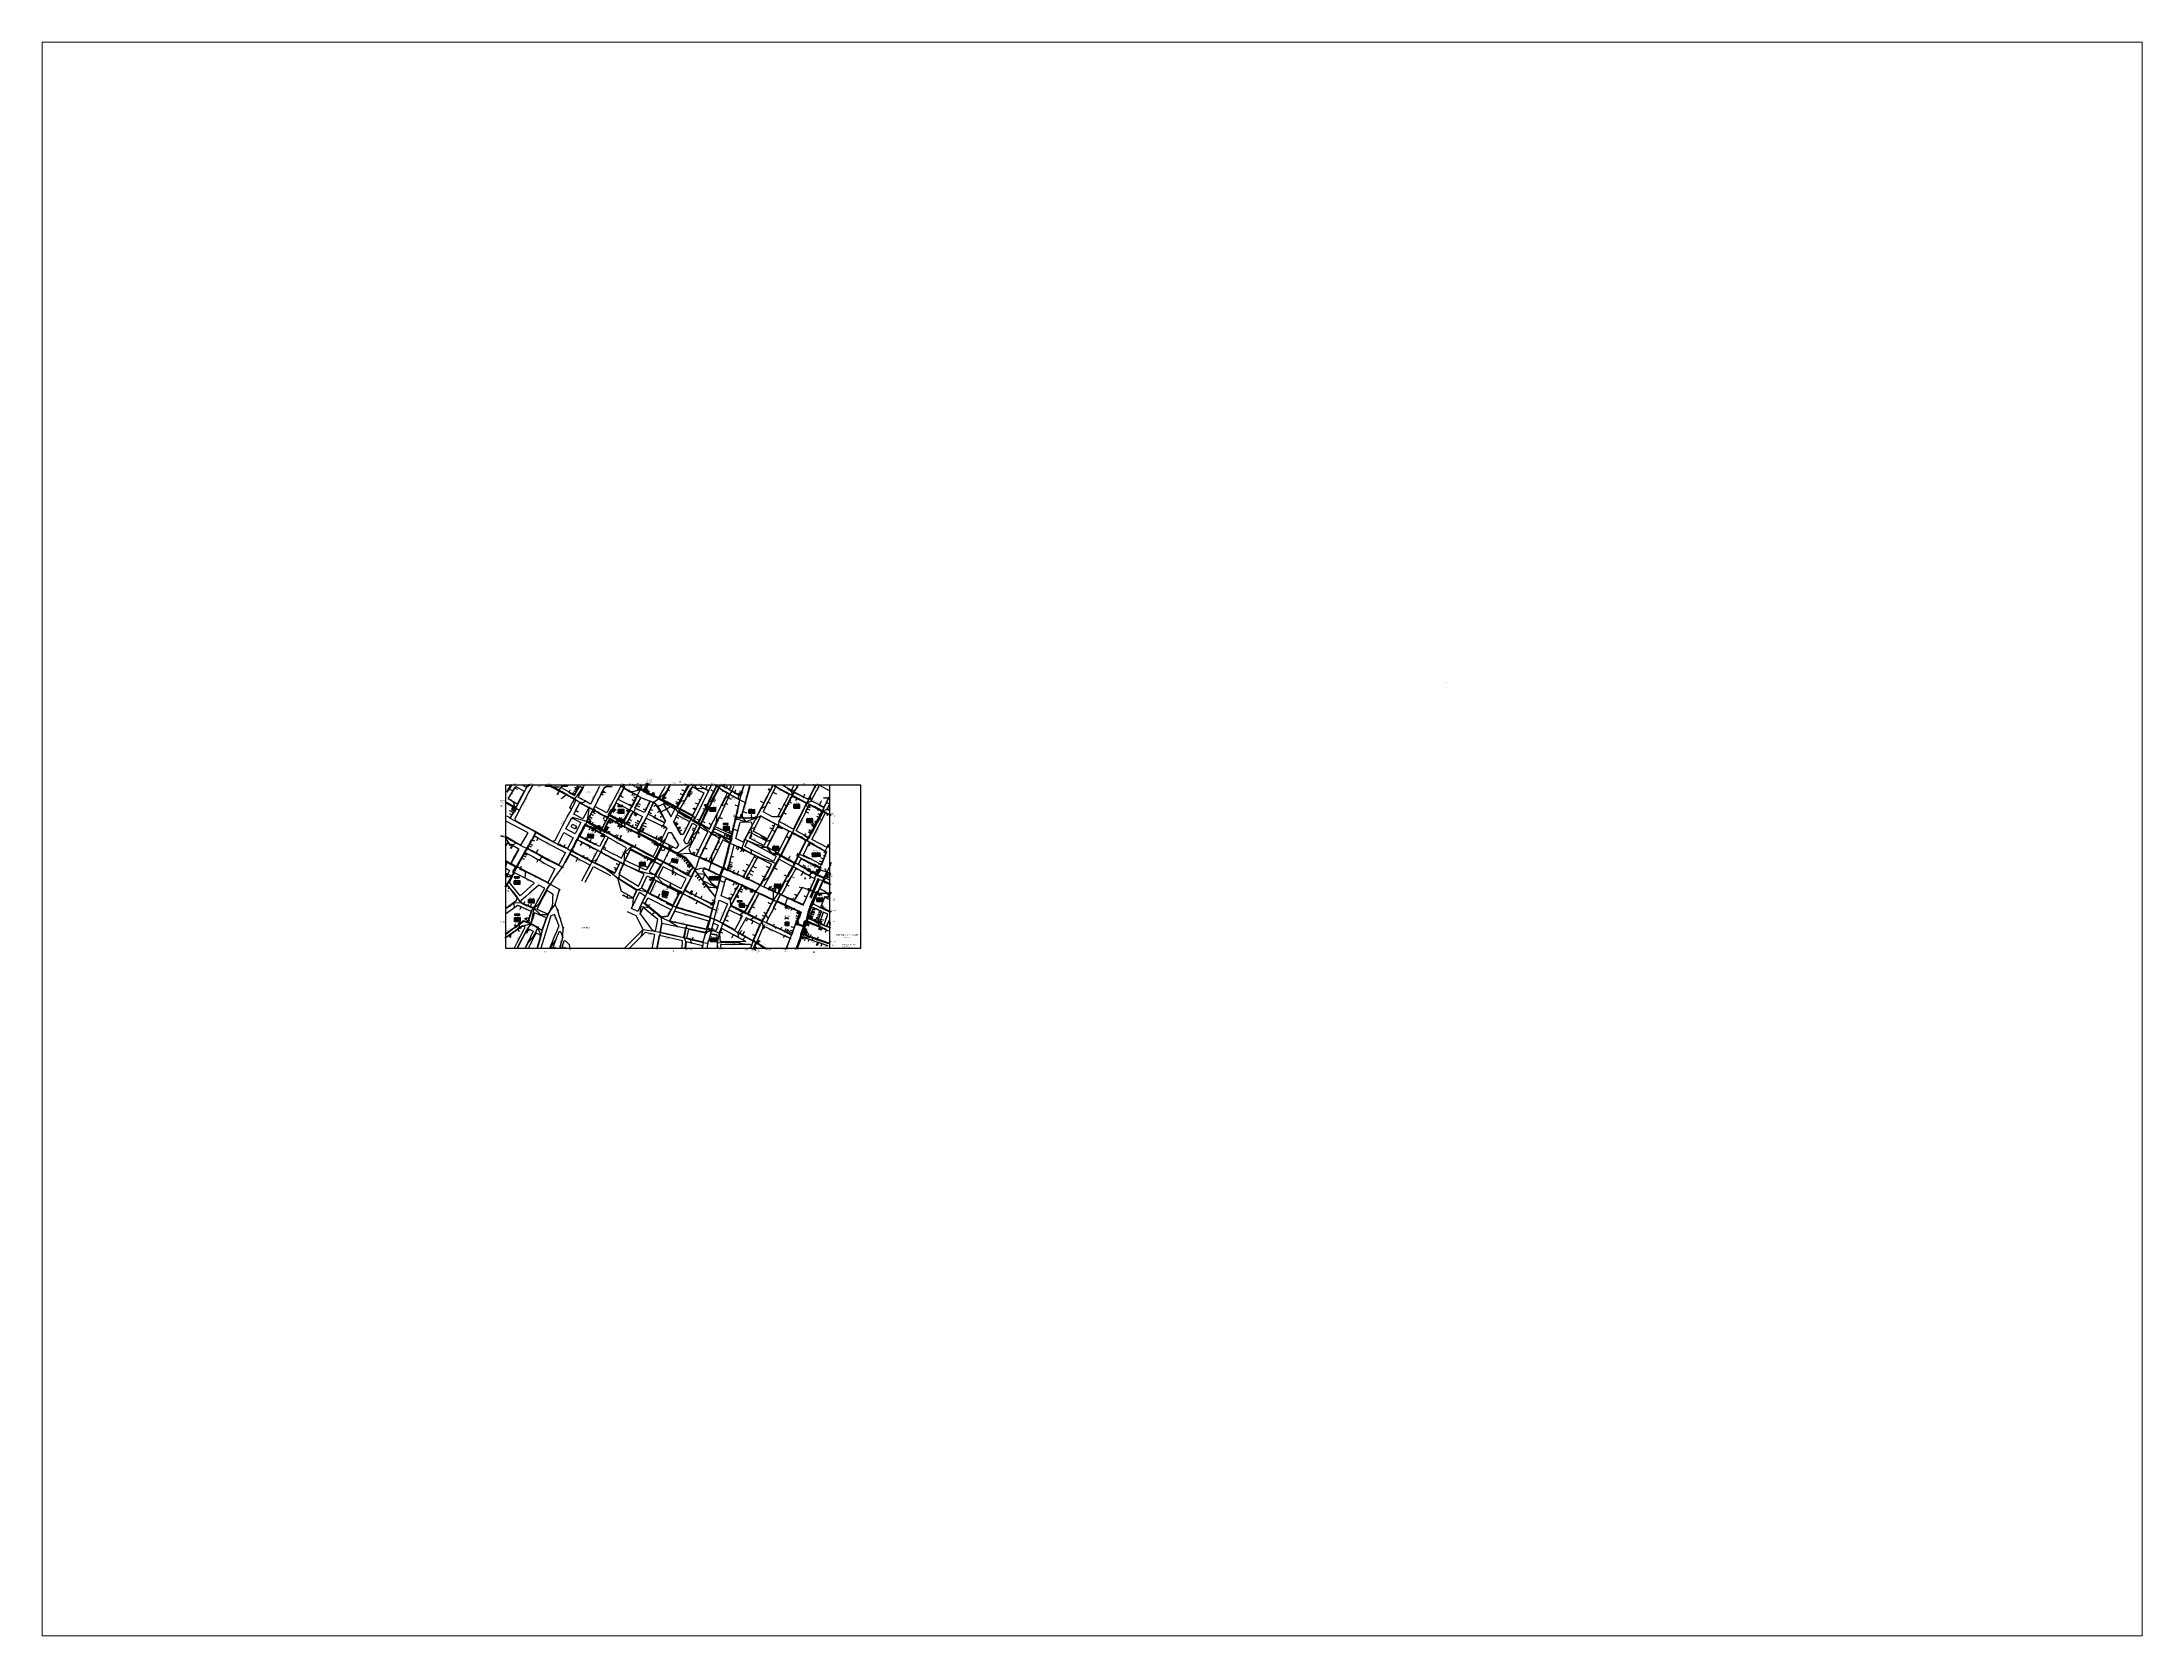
# Paper-space layout 'Layout1' of a CAD drawing. Header units: millimetres. Extents: x 26 to 231, y 20 to 176.
# The model-space entities are those that its viewports show. They can reach past a viewport. Long polylines and large blocks are cut down to what shows.
import ezdxf
from ezdxf.enums import TextEntityAlignment as Align

# ---------------------------------------------------------------- set-up
doc = ezdxf.new("R2010")
doc.units = ezdxf.units.MM
doc.linetypes.add('DASHED', pattern=[19.05, 12.7, -6.35])
for name, color, linetype in [('Link Box 2 Διευθύνσεων', 7, 'Continuous'), ('Link Box 4 Διευθύνσεων', 7, 'Continuous'), ('Pillar OTE', 7, 'Continuous'), ('Pillar Δημοτικού Φωτισμού', 7, 'Continuous'), ('Άγνωστα', 7, 'Continuous'), ('Άγνωστα @ 1', 7, 'Continuous'), ('Ασφαλειοκιβώτια Χ.Τ 12 αναχωρήσεων', 7, 'Continuous'), ('Ασφαλειοκιβώτια Χ.Τ 6 αναχωρήσεων', 7, 'Continuous'), ('Ασφαλειοκιβώτια Χ.Τ 8 αναχωρήσεων', 7, 'Continuous'), ('Ασφαλειοκιβώτια Χ.Τ 9 αναχωρήσεων', 7, 'Continuous'), ('Γυμνά εναέρια ΧΤ (3Φ)   4x16CU', 7, 'Continuous'), ('Γυμνά εναέρια ΧΤ (3Φ)   4x35CU', 7, 'Continuous'), ('Γυμνά εναέρια ΧΤ (3Φ)   4x50CU', 7, 'Continuous'), ('Γυμνά εναέρια ΧΤ και ΦΟΠ (3Φ)   4x16+16AL', 7, 'Continuous'), ('Γυμνά εναέρια ΧΤ και ΦΟΠ (3Φ)   4x50+16AL', 7, 'Continuous'), ('Εναέρια παροχή ΧΤ 4x16', 7, 'SYN_LINE'), ('Επιγραφές - Σχήματα', 7, 'Continuous'), ('Επιτοίχιο Κουτί', 7, 'Continuous'), ('Καλωδια ΧΤ    3Χ95+50', 7, 'DASHED'), ('Καλώδια ΧΤ   15AL', 7, 'DASHED'), ('Καλώδια ΧΤ   3x150+50CU', 7, 'DASHED'), ('Καλώδια ΧΤ   3x150+70 XLPE', 7, 'DASHED'), ('Καλώδια ΧΤ   3x150+70AL', 7, 'DASHED'), ('Καλώδια ΧΤ   3x150AL+50CU', 7, 'DASHED'), ('Καλώδια ΧΤ   3x150AL+50XLPE', 7, 'DASHED'), ('Καλώδια ΧΤ   4x50AL', 7, 'DASHED'), ('Καλώδια ΧΤ   4x6CU', 7, 'DASHED'), ('Μηχανική τομή', 7, 'Continuous'), ('Περίπτερο', 7, 'Continuous'), ('Στάση ή Σταθμαρχείο', 7, 'Continuous'), ('Στύλος ΦΜ', 7, 'Continuous'), ('Στύλος ΦΜ @ 1', 7, 'Continuous'), ('Συνδέσεις', 7, 'Continuous'), ('Συνεστραμμένα ΧΤ   3x70+54.6+25 AL', 7, 'SYN_LINE'), ('Συνεστραμμενα ΧΤ  4Χ120+25 Al', 7, 'Continuous'), ('Τομή', 7, 'Continuous'), ('Υπογεια Καλωδια Δικτυου ΧΤ 4x35', 7, 'DASHED'), ('Υπογεια καλωδια Παροχων ΧΤ 4Χ50', 7, 'DASHED'), ('Υποσταθμός εναέριος 2 στύλων', 7, 'Continuous'), ('Υποσταθμός πόλεως', 7, 'Continuous'), ('Υπόβαθρο ΔΕΗ', 7, 'Continuous'), ('Υπόγεια Καλώδια Δικτύου ΧΤ   .04', 7, 'DASHED'), ('Υπόγεια Καλώδια Δικτύου ΧΤ   .10', 7, 'DASHED'), ('Υπόγεια καλώδια Παροχών ΧΤ   .0225', 7, 'DASHED'), ('Υπόγεια καλώδια Παροχών ΧΤ   .075', 7, 'DASHED'), ('Υπόγεια καλώδια Παροχών ΧΤ   .15', 7, 'DASHED'), ('Υπόγεια καλώδια Παροχών ΧΤ   4x16CU', 7, 'DASHED'), ('Υπόγεια καλώδια Παροχών ΧΤ   4x25', 7, 'DASHED'), ('Υπόγεια καλώδια Παροχών ΧΤ   4x50AL', 7, 'DASHED'), ('Υπόγεια καλώδια Παροχών ΧΤ   4x6', 7, 'DASHED'), ('Υπόγειο καλώδιο Μέσης Τάσης 20KV', 7, 'Continuous'), ('Χώρος', 7, 'Continuous')]:
    doc.layers.add(name, color=color, linetype=linetype)
doc.styles.add('arial', font='arial.ttf')
doc.styles.get("Standard").update_dxf_attribs({"font": 'arial.ttf'})
doc.linetypes.add('SYN_LINE', pattern='A,0.5,-0.0001,["/\\/\\/\\/",Standard,S=0.1,R=0,X=0,Y=-0.05],-0.25', length=0.7501)
doc.dimstyles.new('ISO-25', dxfattribs={"dimtxt": 2.5, "dimasz": 2.5, "dimexe": 1.25, "dimexo": 0.625, "dimtad": 1, "dimtxsty": 'Standard', "dimcen": 2.5, "dimadec": 0, "dimazin": 0, "dimtfac": 1, "dimtmove": 0, "dimatfit": 3, "dimfxl": 1, "dimarcsym": 0})

# ---------------------------------------------------------------- blocks, each defined once
blk = doc.blocks.new('ΥΠΑΡΧΩΝ ΤΣΙΜΕΝΤΕΝΙΟΣ ΣΤΥΛΟΣ')
at = {"layer": 'Στύλος ΦΜ'}
blk.add_hatch(color=7, dxfattribs=at).paths.add_polyline_path([(-1, -2, 0.574793), (3, 0, 0.268822), (1, 2)])
at = {"layer": 'Στύλος ΦΜ', "color": 7}
blk.add_line((-1, -2), (1, 2), dxfattribs=at)
blk.add_circle((0, 0), 2.62, dxfattribs=at)
at = {"layer": 'Στύλος ΦΜ', "flags": 4}
for tag, p in [('ΑΡΙΘΜΟΣ', (-5, 8)), ('ΤΥΠΟΣ', (-5, 3))]:
    blk.add_attdef(tag, p, '', height=4, dxfattribs=at)
blk = doc.blocks.new('ΤΟΜΗ')
at = {"layer": 'Τομή', "ltscale": 40}
for p, q in [((-6, 0), (6, 0)), ((6, -2), (-6, -2))]:
    blk.add_line(p, q, dxfattribs=at)
blk = doc.blocks.new('ΜΗΧΑΝΙΚΗ ΤΟΜΗ')
at = {"layer": 'Μηχανική τομή', "ltscale": 40}
for p, q in [((-2, 1), (2, 1)), ((2, 0), (-2, 0))]:
    blk.add_line(p, q, dxfattribs=at)
blk = doc.blocks.new('_ΣΥΝΔΕΣΗ')
at = {"layer": 'Συνδέσεις', "linetype": 'SYN_LINE', "ltscale": 40}
blk.add_hatch(color=256, dxfattribs=at).paths.add_polyline_path([(0, 0, 1), (-1, 0, 1)])
at = {"layer": 'Συνδέσεις'}
blk.add_circle((0, 0), 0.5, dxfattribs=at)
blk = doc.blocks.new('LINK BOX 4 ΑΝΑΧΩΡΗΣΕΩΝ')
at = {"layer": 'Link Box 4 Διευθύνσεων', "ltscale": 40}
blk.add_hatch(color=256, dxfattribs=at).paths.add_polyline_path([(-4, 0), (-4, -5), (4, -5), (4, 0)])
for p, q in [((-4, 0), (-5, 0)), ((5, 0), (4, 0)), ((-4, -5), (-5, -5)), ((5, -5), (4, -5))]:
    blk.add_line(p, q, dxfattribs=at)
blk.add_lwpolyline([(-4, -5), (-4, 0), (4, 0), (4, -5)], close=True, dxfattribs=at)
blk = doc.blocks.new('ΥΠΟΣΤΑΘΜΟΣ ΕΝΑΕΡΙΟΣ ΕΠΙ 2 ΣΤΥΛΩΝ')
at = {"layer": 'Υποσταθμός εναέριος 2 στύλων', "linetype": 'Continuous'}
for points in [[(-12, -2, 0.574793), (-8, 0, 0.268822), (-10, 2)], [(10, -2, 0.574793), (13, 0, 0.268822), (12, 2)]]:
    blk.add_hatch(color=256, dxfattribs=at).paths.add_polyline_path(points)
for p, q in [((-12, -2), (-10, 2)), ((10, -2), (12, 2))]:
    blk.add_line(p, q, dxfattribs=at)
for centre in [(-11, 0), (11, 0)]:
    blk.add_circle(centre, 2.36, dxfattribs=at)
at = {"layer": 'Υποσταθμός πόλεως', "linetype": 'Continuous', "ltscale": 40}
blk.add_lwpolyline([(-9, 3), (9, 3), (9, -3), (-9, -3)], close=True, dxfattribs=at)
for points in [[(-6, 0), (-9, 3)], [(-9, -3), (-6, 0)], [(-6, 0), (6, 0)], [(6, 0), (9, 3)], [(9, -3), (6, 0)]]:
    blk.add_lwpolyline(points, dxfattribs=at)
at = {"layer": 'Υποσταθμός εναέριος 2 στύλων', "ltscale": 40, "flags": 1}
for tag, p in [('ΜΕΤΑΣΧΗΜΑΤΙΣΜΟΣ', (14, 3)), ('ΙΣΧΥΣ', (14, 0)), ('ΑΡΙΘΜΟΣ', (14, -3))]:
    blk.add_attdef(tag, p, '', height=1.8, dxfattribs=at)
blk = doc.blocks.new('ΑΣΦΑΛΕΙΟΚΙΒΩΤΙΟ ΥΠΟΣΤΑΘΜΟΥ 9 ΑΝΑΧΩΡΗΣΕΩΝ')
at = {"layer": 'Ασφαλειοκιβώτια Χ.Τ 9 αναχωρήσεων', "ltscale": 40}
for p, q in [((-24, 40), (24, 40)), ((-24, 31), (24, 31)), ((-24, 22), (24, 22)), ((-24, 13), (24, 13)), ((-24, 4), (24, 4)), ((-10, 40), (-10, -41)), ((10, 40), (10, -41)), ((-24, -5), (24, -5)), ((-24, -14), (24, -14)), ((-24, -23), (24, -23)), ((-24, -32), (24, -32))]:
    blk.add_line(p, q, dxfattribs=at)
at = {"layer": 'Ασφαλειοκιβώτια Χ.Τ 9 αναχωρήσεων'}
blk.add_lwpolyline([(-24, -41), (24, -41), (24, 40), (-24, 40)], close=True, dxfattribs=at)
for s, p in [('1', (-18, 37)), ('2', (-18, 29)), ('3', (-18, 20)), ('4', (-18, 11)), ('5', (-18, 2)), ('6', (-18, -8)), ('7', (-18, -16)), ('8', (-18, -25)), ('9', (-18, -34))]:
    blk.add_text(s, height=3.6, rotation=270, dxfattribs=at).set_placement(p)
at = {"layer": 'Ασφαλειοκιβώτια Χ.Τ 9 αναχωρήσεων', "ltscale": 40}
for tag, height, p in [('ΟΝΟΜΑ', 5, (0, 44)), ('ΚΕΙΜΕΝΟ 1', 2, (17, 36)), ('ΚΕΙΜΕΝΟ 2', 2, (17, 27)), ('ΚΕΙΜΕΝΟ 3', 2, (17, 18)), ('ΚΕΙΜΕΝΟ 4', 2, (17, 9)), ('ΚΕΙΜΕΝΟ 5', 2, (17, 0)), ('ΣΧ', 2, (0, -43)), ('ΚΕΙΜΕΝΟ 6', 2, (17, -9)), ('ΚΕΙΜΕΝΟ 7', 2, (17, -18)), ('ΚΕΙΜΕΝΟ 8', 2, (17, -27)), ('ΚΕΙΜΕΝΟ 9', 2, (17, -36))]:
    blk.add_attdef(tag, text='', height=height, dxfattribs=at).set_placement(p, align=Align.MIDDLE_CENTER)
blk = doc.blocks.new('ΑΣΦΑΛΕΙΟΚΙΒΩΤΙΟ ΥΠΟΣΤΑΘΜΟΥ 6 ΑΝΑΧΩΡΗΣΕΩΝ')
at = {"layer": 'Ασφαλειοκιβώτια Χ.Τ 6 αναχωρήσεων', "ltscale": 40}
for p, q in [((-24, 27), (24, 27)), ((-24, 18), (24, 18)), ((-24, 9), (24, 9)), ((-24, 0), (24, 0)), ((-10, 27), (-10, -27)), ((10, 27), (10, -27)), ((-24, -9), (24, -9)), ((-24, -18), (24, -18))]:
    blk.add_line(p, q, dxfattribs=at)
at = {"layer": 'Ασφαλειοκιβώτια Χ.Τ 6 αναχωρήσεων'}
blk.add_lwpolyline([(-24, -27), (24, -27), (24, 27), (-24, 27)], close=True, dxfattribs=at)
for s, p in [('3', (-18, 6)), ('1', (-18, 24)), ('2', (-18, 15)), ('5', (-18, -12)), ('6', (-18, -21)), ('4', (-18, -3))]:
    blk.add_text(s, height=3.6, rotation=270, dxfattribs=at).set_placement(p)
at = {"layer": 'Ασφαλειοκιβώτια Χ.Τ 6 αναχωρήσεων', "ltscale": 40}
for tag, height, p in [('ΟΝΟΜΑ', 5, (0, 32)), ('ΚΕΙΜΕΝΟ 1', 2, (17, 22)), ('ΚΕΙΜΕΝΟ 2', 2, (17, 14)), ('ΚΕΙΜΕΝΟ 3', 2, (17, 4)), ('ΣΧ', 2, (0, -29)), ('ΚΕΙΜΕΝΟ 4', 2, (17, -5)), ('ΚΕΙΜΕΝΟ 5', 2, (17, -14)), ('ΚΕΙΜΕΝΟ 6', 2, (17, -22))]:
    blk.add_attdef(tag, text='', height=height, dxfattribs=at).set_placement(p, align=Align.MIDDLE_CENTER)
blk = doc.blocks.new('ΑΣΦΑΛΕΙΟΚΙΒΩΤΙΟ ΥΠΟΣΤΑΘΜΟΥ 8 ΑΝΑΧΩΡΗΣΕΩΝ')
at = {"layer": 'Ασφαλειοκιβώτια Χ.Τ 8 αναχωρήσεων', "ltscale": 40}
for p, q in [((-24, 36), (24, 36)), ((-24, 27), (24, 27)), ((-24, 18), (24, 18)), ((-24, 9), (24, 9)), ((-24, 0), (24, 0)), ((-10, 36), (-10, -36)), ((10, 36), (10, -36)), ((-24, -9), (24, -9)), ((-24, -18), (24, -18)), ((-24, -27), (24, -27))]:
    blk.add_line(p, q, dxfattribs=at)
at = {"layer": 'Ασφαλειοκιβώτια Χ.Τ 8 αναχωρήσεων'}
blk.add_lwpolyline([(-24, -36), (24, -36), (24, 36), (-24, 36)], close=True, dxfattribs=at)
for s, p in [('1', (-19, 33)), ('2', (-19, 24)), ('3', (-19, 15)), ('4', (-19, 6)), ('5', (-19, -3)), ('6', (-19, -12)), ('7', (-19, -20)), ('8', (-19, -30))]:
    blk.add_text(s, height=3.6, rotation=270, dxfattribs=at).set_placement(p)
at = {"layer": 'Ασφαλειοκιβώτια Χ.Τ 8 αναχωρήσεων', "ltscale": 40}
for tag, height, p in [('ΟΝΟΜΑ', 5, (0, 40)), ('ΚΕΙΜΕΝΟ 1', 2, (17, 31)), ('ΚΕΙΜΕΝΟ 2', 2, (17, 23)), ('ΚΕΙΜΕΝΟ 3', 2, (17, 13)), ('ΚΕΙΜΕΝΟ 4', 2, (17, 4)), ('ΣΧ', 2, (0, -38)), ('ΚΕΙΜΕΝΟ 5', 2, (17, -4)), ('ΚΕΙΜΕΝΟ 6', 2, (17, -13)), ('ΚΕΙΜΕΝΟ 7', 2, (17, -22)), ('ΚΕΙΜΕΝΟ 8', 2, (17, -31))]:
    blk.add_attdef(tag, text='', height=height, dxfattribs=at).set_placement(p, align=Align.MIDDLE_CENTER)
blk = doc.blocks.new('ΑΣΦΑΛΕΙΟΚΙΒΩΤΙΟ ΥΠΟΣΤΑΘΜΟΥ 12 ΑΝΑΧΩΡΗΣΕΩΝ')
at = {"layer": 'Ασφαλειοκιβώτια Χ.Τ 12 αναχωρήσεων', "ltscale": 40}
for p, q in [((-24, 54), (24, 54)), ((-24, 45), (24, 45)), ((-24, 36), (24, 36)), ((-24, 27), (24, 27)), ((-24, 18), (24, 18)), ((-24, 9), (24, 9)), ((-24, 0), (24, 0)), ((-10, 54), (-10, -54)), ((10, 54), (10, -54)), ((-24, -9), (24, -9)), ((-24, -18), (24, -18)), ((-24, -27), (24, -27)), ((-24, -36), (24, -36)), ((-24, -45), (24, -45))]:
    blk.add_line(p, q, dxfattribs=at)
at = {"layer": 'Ασφαλειοκιβώτια Χ.Τ 12 αναχωρήσεων'}
blk.add_lwpolyline([(-24, -54), (24, -54), (24, 54), (-24, 54)], close=True, dxfattribs=at)
for s, p in [('1', (-18, 51)), ('2', (-18, 42)), ('3', (-18, 33)), ('4', (-18, 24)), ('5', (-18, 15)), ('6', (-18, 6)), ('10', (-20, -30)), ('11', (-20, -39)), ('12', (-20, -48)), ('7', (-18, -2)), ('8', (-18, -12)), ('9', (-18, -21))]:
    blk.add_text(s, height=3.6, rotation=270, dxfattribs=at).set_placement(p)
at = {"layer": 'Ασφαλειοκιβώτια Χ.Τ 12 αναχωρήσεων', "ltscale": 40}
for tag, height, p in [('ΟΝΟΜΑ', 5, (0, 58)), ('ΚΕΙΜΕΝΟ 1', 2, (17, 49)), ('ΚΕΙΜΕΝΟ 2', 2, (17, 41)), ('ΚΕΙΜΕΝΟ 3', 2, (17, 31)), ('ΚΕΙΜΕΝΟ 4', 2, (17, 22)), ('ΚΕΙΜΕΝΟ 5', 2, (17, 14)), ('ΚΕΙΜΕΝΟ 6', 2, (17, 5)), ('ΣΧ', 2, (0, -56)), ('ΚΕΙΜΕΝΟ 10', 2, (17, -32)), ('ΚΕΙΜΕΝΟ 11', 2, (17, -41)), ('ΚΕΙΜΕΝΟ 12', 2, (17, -50)), ('ΚΕΙΜΕΝΟ 7', 2, (17, -4)), ('ΚΕΙΜΕΝΟ 8', 2, (17, -13)), ('ΚΕΙΜΕΝΟ 9', 2, (17, -22))]:
    blk.add_attdef(tag, text='', height=height, dxfattribs=at).set_placement(p, align=Align.MIDDLE_CENTER)
blk = doc.blocks.new('ΧΩΡΟΣ')
at = {"layer": 'Χώρος', "ltscale": 40, "true_color": 0xff4747}
blk.add_hatch(color=13, dxfattribs=at).paths.add_polyline_path([(12, 0, 1), (-13, 0, 1)])
at = {"layer": 'Χώρος', "ltscale": 40}
blk.add_circle((0, 0), 12.6, dxfattribs=at)
at = {"layer": 'Χώρος', "ltscale": 30, "insert": (-3, 10), "char_height": 5.4, "width": 408.89, "attachment_point": 1}
blk.add_mtext('Φ', dxfattribs=at)
at = {"layer": 'Χώρος', "ltscale": 40}
blk.add_attdef('ΑΡΙΘΜΟΣ_001', (-5, -4), '', height=5.4, dxfattribs=at)
blk = doc.blocks.new('PILLAR ΟΤΕ')
at = {"layer": 'Pillar OTE', "ltscale": 40}
blk.add_lwpolyline([(-3, 2), (3, 2), (3, -2), (-3, -2)], close=True, dxfattribs=at)
at = {"layer": 'Pillar OTE', "insert": (-2, 1), "char_height": 1.36, "width": 109.96, "attachment_point": 1}
blk.add_mtext('{\\fArial|b1|i0|c161|p34;OTE}', dxfattribs=at)
blk = doc.blocks.new('PILLAR ΔΗΜΟΤΙΚΟΥ ΦΩΤΙΣΜΟΥ')
at = {"layer": 'Pillar Δημοτικού Φωτισμού', "ltscale": 40}
for p, q in [((-4, 2), (3, 2)), ((-4, -2), (-4, 2)), ((3, 2), (3, -2)), ((3, -2), (-4, -2))]:
    blk.add_line(p, q, dxfattribs=at)
at = {"layer": 'Pillar Δημοτικού Φωτισμού', "insert": (-2, 1), "char_height": 1.36, "width": 109.96, "attachment_point": 1}
blk.add_mtext('{\\fArial|b1|i0|c161|p34;ΠΔΦ}', dxfattribs=at)
blk = doc.blocks.new('ΥΠΟΣΤΑΘΜΟΣ ΠΟΛΕΩΣ 9 ΑΝΑΧΩΡΗΣΕΩΝ')
at = {"layer": 'Υποσταθμός πόλεως', "ltscale": 40}
for p, q in [((-10, -3), (-10, -4)), ((-7, -3), (-7, -4)), ((-5, -3), (-5, -4)), ((-2, -3), (-2, -4)), ((0, -3), (0, -4)), ((3, -3), (3, -4)), ((5, -3), (5, -4)), ((7, -3), (7, -4)), ((10, -3), (10, -4))]:
    blk.add_line(p, q, dxfattribs=at)
blk.add_lwpolyline([(-10, 3), (10, 3), (10, -3), (-10, -3)], close=True, dxfattribs=at)
for points in [[(-7, 0), (-10, 3)], [(-10, -3), (-7, 0)], [(-7, 0), (7, 0)], [(7, 0), (10, 3)], [(10, -3), (7, 0)]]:
    blk.add_lwpolyline(points, dxfattribs=at)
at = {"layer": 'Υποσταθμός πόλεως', "linetype": 'SYN_LINE', "ltscale": 40, "flags": 1}
for tag, p in [('ΜΕΤΑΣΧΗΜΑΤΙΣΜΟΣ', (11, 2)), ('ΙΣΧΥΣ', (11, -1)), ('ΑΡΙΘΜΟΣ', (11, -4))]:
    blk.add_attdef(tag, p, '', height=1.8, dxfattribs=at)
blk = doc.blocks.new('ΕΠΙΤΟΙΧΙΟ ΚΟΥΤΙ')
at = {"layer": 'Επιτοίχιο Κουτί', "ltscale": 40}
blk.add_lwpolyline([(-2, 1), (2, 1), (2, -1), (-2, -1)], close=True, dxfattribs=at)
blk = doc.blocks.new('ΥΠΟΣΤΑΘΜΟΣ ΠΟΛΕΩΣ 13 ΑΝΑΧΩΡΗΣΕΩΝ')
at = {"layer": 'Υποσταθμός πόλεως', "ltscale": 40}
for p, q in [((-11, -3), (-11, -4)), ((-10, -3), (-10, -4)), ((-8, -3), (-8, -4)), ((-6, -3), (-6, -4)), ((-4, -3), (-4, -4)), ((-2, -3), (-2, -4)), ((0, -3), (0, -4)), ((2, -3), (2, -4)), ((3, -3), (3, -4)), ((5, -3), (5, -4)), ((7, -3), (7, -4)), ((9, -3), (9, -4)), ((11, -3), (11, -4))]:
    blk.add_line(p, q, dxfattribs=at)
blk.add_lwpolyline([(-11, 3), (11, 3), (11, -3), (-11, -3)], close=True, dxfattribs=at)
for points in [[(-9, 0), (-11, 3)], [(-11, -3), (-9, 0)], [(-9, 0), (9, 0)], [(9, 0), (11, 3)], [(11, -3), (9, 0)]]:
    blk.add_lwpolyline(points, dxfattribs=at)
at = {"layer": 'Υποσταθμός πόλεως', "linetype": 'SYN_LINE', "ltscale": 40, "flags": 1}
for tag, p in [('ΜΕΤΑΣΧΗΜΑΤΙΣΜΟΣ', (12, 2)), ('ΙΣΧΥΣ', (12, -1)), ('ΑΡΙΘΜΟΣ', (12, -4))]:
    blk.add_attdef(tag, p, '', height=1.8, dxfattribs=at)
blk = doc.blocks.new('τομή_')
at = {"layer": 'Επιγραφές - Σχήματα'}
for p, q in [((-1.3, -0.2), (0.1, 0.7)), ((-1.1, -0.5), (0.3, 0.5)), ((-0.7, 0.6), (-0.3, -0.4))]:
    blk.add_line(p, q, dxfattribs=at)
blk = doc.blocks.new('LINK BOX 2 ΑΝΑΧΩΡΗΣΕΩΝ')
at = {"layer": 'Link Box 2 Διευθύνσεων', "ltscale": 40}
blk.add_hatch(color=256, dxfattribs=at).paths.add_polyline_path([(-2, 1), (-2, -1), (2, -1), (2, 1)])
for p, q in [((-2, 0), (-4, 0)), ((4, 0), (2, 0))]:
    blk.add_line(p, q, dxfattribs=at)
blk.add_lwpolyline([(-2, -1), (-2, 1), (2, 1), (2, -1)], close=True, dxfattribs=at)
blk = doc.blocks.new('PILLAR YPOSTATHMOU')
at = {"layer": 'Περίπτερο', "ltscale": 40}
for points in [[(540.4, 2525.1), (540.4, 2526), (541.5, 2526)], [(541.6, 2523.5), (540.4, 2523.5), (540.4, 2524.9)], [(541.8, 2526), (542.9, 2526), (542.9, 2524.9)], [(542.9, 2524.6), (542.9, 2523.5), (541.9, 2523.5)]]:
    blk.add_lwpolyline(points, dxfattribs=at)
blk = doc.blocks.new('ΣΤΑΣΗ - ΣΤΑΘΜΑΡΧΕΙΟ')
at = {"layer": 'Στάση ή Σταθμαρχείο', "ltscale": 40}
blk.add_line((-7, 4), (-7, -3), dxfattribs=at)
blk.add_lwpolyline([(-10, 4), (8, 4), (8, -3), (-10, -3)], close=True, dxfattribs=at)
blk.add_attdef('ΣΤΑΣΗ-ΣΤΑΘΜΑΡΧΕΙΟ', text='', height=1.76, dxfattribs=at).set_placement((-6, 1), align=Align.TOP_LEFT)
blk = doc.blocks.new('TSONTA XT1')
at = {"ltscale": 40}
h = blk.add_hatch(color=256, dxfattribs=at)
h.dxf.hatch_style = 1
h.paths.add_polyline_path([(596, 2488), (597, 2489), (596, 2490), (595, 2489)])
blk.add_lwpolyline([(595, 2489), (596, 2490), (597, 2489), (596, 2488)], close=True, dxfattribs=at)

msp = doc.modelspace()

# ---------------------------------------------------------------- hatches: boundary and pattern name
at = {"layer": 'Pillar OTE', "ltscale": 40}
h = msp.add_hatch(color=256, dxfattribs=at)
h.dxf.hatch_style = 1
h.paths.add_polyline_path([(2825.8, 778.6), (2826.2, 778.6), (2826, 778.9)])
h = msp.add_hatch(color=256, dxfattribs=at)
h.dxf.hatch_style = 1
h.paths.add_polyline_path([(3130.9, 719.8), (3131.3, 719.8), (3131.1, 720.1)])
h = msp.add_hatch(color=256, dxfattribs=at)
h.dxf.hatch_style = 1
h.paths.add_polyline_path([(2678.1, 659), (2677.9, 658.6), (2678.3, 658.7)])
h = msp.add_hatch(color=256, dxfattribs=at)
h.dxf.hatch_style = 1
h.paths.add_polyline_path([(3195.8, 706), (3195.8, 706.4), (3195.5, 706.2)])
h = msp.add_hatch(color=256, dxfattribs=at)
h.dxf.hatch_style = 1
h.paths.add_polyline_path([(2907.6, 575.3), (2907.6, 574.6), (2908.2, 575)])
h = msp.add_hatch(color=256, dxfattribs=at)
h.dxf.hatch_style = 1
h.paths.add_polyline_path([(3134.2, 597.2), (3134.1, 596.4), (3134.8, 596.9)])
h = msp.add_hatch(color=256, dxfattribs=at)
h.dxf.hatch_style = 1
h.paths.add_polyline_path([(2118.8, 426.1), (2118.6, 426.5), (2118.4, 426.2)])
h = msp.add_hatch(color=256, dxfattribs=at)
h.dxf.hatch_style = 1
h.paths.add_polyline_path([(3035.4, 435.2), (3035, 435.3), (3035.3, 434.9)])
h = msp.add_hatch(color=256, dxfattribs=at)
h.dxf.hatch_style = 1
h.paths.add_polyline_path([(3191.5, 493.2), (3191.9, 493.2), (3191.6, 493.5)])
h = msp.add_hatch(color=256, dxfattribs=at)
h.dxf.hatch_style = 1
h.paths.add_polyline_path([(3110.5, 276.4), (3110.5, 275.8), (3110.9, 276.2)])
at = {"layer": 'Ασφαλειοκιβώτια Χ.Τ 12 αναχωρήσεων'}
h = msp.add_hatch(color=2, dxfattribs=at)
h.dxf.hatch_style = 1
h.paths.add_polyline_path([(3147.8, 555.9), (3148, 551), (3150.2, 551.1), (3150, 556)])
h = msp.add_hatch(color=30, dxfattribs=at)
h.dxf.hatch_style = 1
h.paths.add_polyline_path([(3150, 556), (3150.2, 551.1), (3152.5, 551.2), (3152.3, 556.1)])
h = msp.add_hatch(color=62, dxfattribs=at)
h.dxf.hatch_style = 1
h.paths.add_polyline_path([(3152.3, 556.1), (3152.5, 551.2), (3154.7, 551.3), (3154.5, 556.2)])
h = msp.add_hatch(color=6, dxfattribs=at)
h.dxf.hatch_style = 1
h.paths.add_polyline_path([(3154.5, 556.2), (3154.7, 551.3), (3157, 551.4), (3156.7, 556.3)])
h = msp.add_hatch(color=173, dxfattribs=at)
h.dxf.hatch_style = 1
h.paths.add_polyline_path([(3156.7, 556.3), (3157, 551.4), (3159.2, 551.5), (3159, 556.4)])
h = msp.add_hatch(color=85, dxfattribs=at)
h.dxf.hatch_style = 1
h.paths.add_polyline_path([(3159, 556.4), (3159.2, 551.5), (3161.5, 551.6), (3161.2, 556.5)])
h = msp.add_hatch(color=151, dxfattribs=at)
h.dxf.hatch_style = 1
h.paths.add_polyline_path([(3161.2, 556.5), (3161.5, 551.6), (3163.7, 551.7), (3163.5, 556.6)])
at = {"layer": 'Ασφαλειοκιβώτια Χ.Τ 6 αναχωρήσεων'}
h = msp.add_hatch(color=173, dxfattribs=at)
h.dxf.hatch_style = 1
h.paths.add_polyline_path([(3053.6, 322.7), (3053.6, 317.8), (3055.9, 317.8), (3055.8, 322.8)])
h = msp.add_hatch(color=1, dxfattribs=at)
h.dxf.hatch_style = 1
h.paths.add_polyline_path([(3055.8, 322.8), (3055.9, 317.8), (3058.1, 317.9), (3058.1, 322.8)])
h = msp.add_hatch(color=133, dxfattribs=at)
h.dxf.hatch_style = 1
h.paths.add_polyline_path([(3058.1, 322.8), (3058.1, 317.9), (3060.4, 317.9), (3060.3, 322.8)])
h = msp.add_hatch(color=27, dxfattribs=at)
h.dxf.hatch_style = 1
h.paths.add_polyline_path([(3060.3, 322.8), (3060.4, 317.9), (3062.6, 317.9), (3062.6, 322.8)])
h = msp.add_hatch(color=85, dxfattribs=at)
h.dxf.hatch_style = 1
h.paths.add_polyline_path([(3062.6, 322.8), (3062.6, 317.9), (3064.9, 317.9), (3064.8, 322.8)])
at = {"layer": 'Ασφαλειοκιβώτια Χ.Τ 9 αναχωρήσεων'}
h = msp.add_hatch(color=1, dxfattribs=at)
h.dxf.hatch_style = 1
h.paths.add_polyline_path([(3083.2, 719.8), (3083.2, 714.9), (3085.4, 714.9), (3085.4, 719.8)])
h = msp.add_hatch(color=85, dxfattribs=at)
h.dxf.hatch_style = 1
h.paths.add_polyline_path([(3085.4, 719.8), (3085.4, 714.9), (3087.7, 714.8), (3087.7, 719.8)])
h = msp.add_hatch(color=5, dxfattribs=at)
h.dxf.hatch_style = 1
h.paths.add_polyline_path([(3087.7, 719.8), (3087.7, 714.8), (3089.9, 714.8), (3089.9, 719.8)])
h = msp.add_hatch(color=2, dxfattribs=at)
h.dxf.hatch_style = 1
h.paths.add_polyline_path([(3089.9, 719.8), (3089.9, 714.8), (3092.2, 714.8), (3092.2, 719.7)])
h = msp.add_hatch(color=27, dxfattribs=at)
h.dxf.hatch_style = 1
h.paths.add_polyline_path([(3092.2, 719.7), (3092.2, 714.8), (3094.4, 714.8), (3094.4, 719.7)])
h = msp.add_hatch(color=6, dxfattribs=at)
h.dxf.hatch_style = 1
h.paths.add_polyline_path([(3094.4, 719.7), (3094.4, 714.8), (3096.7, 714.8), (3096.7, 719.7)])
h = msp.add_hatch(color=151, dxfattribs=at)
h.dxf.hatch_style = 1
h.paths.add_polyline_path([(3096.7, 719.7), (3096.7, 714.8), (3098.9, 714.8), (3098.9, 719.7)])
h = msp.add_hatch(color=2, dxfattribs=at)
h.dxf.hatch_style = 1
h.paths.add_polyline_path([(2492.1, 703.1), (2492, 698.2), (2494.3, 698.2), (2494.3, 703.1)])
h = msp.add_hatch(color=85, dxfattribs=at)
h.dxf.hatch_style = 1
h.paths.add_polyline_path([(2494.3, 703.1), (2494.3, 698.2), (2496.5, 698.2), (2496.6, 703.1)])
h = msp.add_hatch(color=133, dxfattribs=at)
h.dxf.hatch_style = 1
h.paths.add_polyline_path([(2496.6, 703.1), (2496.5, 698.2), (2498.8, 698.2), (2498.8, 703.1)])
h = msp.add_hatch(color=1, dxfattribs=at)
h.dxf.hatch_style = 1
h.paths.add_polyline_path([(2498.8, 703.1), (2498.8, 698.2), (2501, 698.1), (2501.1, 703.1)])
h = msp.add_hatch(color=6, dxfattribs=at)
h.dxf.hatch_style = 1
h.paths.add_polyline_path([(2501.1, 703.1), (2501, 698.1), (2503.3, 698.1), (2503.3, 703.1)])
h = msp.add_hatch(color=151, dxfattribs=at)
h.dxf.hatch_style = 1
h.paths.add_polyline_path([(2503.3, 703.1), (2503.3, 698.1), (2505.5, 698.1), (2505.6, 703)])
h = msp.add_hatch(color=5, dxfattribs=at)
h.dxf.hatch_style = 1
h.paths.add_polyline_path([(2505.6, 703), (2505.5, 698.1), (2507.8, 698.1), (2507.8, 703)])
h = msp.add_hatch(color=30, dxfattribs=at)
h.dxf.hatch_style = 1
h.paths.add_polyline_path([(2799.1, 709.4), (2799.1, 704.4), (2801.3, 704.4), (2801.4, 709.3)])
h = msp.add_hatch(color=62, dxfattribs=at)
h.dxf.hatch_style = 1
h.paths.add_polyline_path([(2801.4, 709.3), (2801.3, 704.4), (2803.6, 704.4), (2803.6, 709.3)])
h = msp.add_hatch(color=27, dxfattribs=at)
h.dxf.hatch_style = 1
h.paths.add_polyline_path([(2803.6, 709.3), (2803.6, 704.4), (2805.8, 704.4), (2805.9, 709.3)])
h = msp.add_hatch(color=1, dxfattribs=at)
h.dxf.hatch_style = 1
h.paths.add_polyline_path([(2805.9, 709.3), (2805.8, 704.4), (2808.1, 704.4), (2808.1, 709.3)])
h = msp.add_hatch(color=151, dxfattribs=at)
h.dxf.hatch_style = 1
h.paths.add_polyline_path([(2808.1, 709.3), (2808.1, 704.4), (2810.3, 704.4), (2810.4, 709.3)])
h = msp.add_hatch(color=85, dxfattribs=at)
h.dxf.hatch_style = 1
h.paths.add_polyline_path([(2810.4, 709.3), (2810.3, 704.4), (2812.6, 704.4), (2812.6, 709.3)])
h = msp.add_hatch(color=2, dxfattribs=at)
h.dxf.hatch_style = 1
h.paths.add_polyline_path([(2812.6, 709.3), (2812.6, 704.4), (2814.8, 704.4), (2814.9, 709.3)])
h = msp.add_hatch(color=6, dxfattribs=at)
h.dxf.hatch_style = 1
h.paths.add_polyline_path([(2814.9, 709.3), (2814.8, 704.4), (2817.1, 704.4), (2817.1, 709.3)])
h = msp.add_hatch(color=2, dxfattribs=at)
h.dxf.hatch_style = 1
h.paths.add_polyline_path([(2845.7, 645.5), (2845.4, 640.6), (2847.6, 640.5), (2847.9, 645.4)])
h = msp.add_hatch(color=1, dxfattribs=at)
h.dxf.hatch_style = 1
h.paths.add_polyline_path([(2847.9, 645.4), (2847.6, 640.5), (2849.8, 640.3), (2850.2, 645.2)])
h = msp.add_hatch(color=27, dxfattribs=at)
h.dxf.hatch_style = 1
h.paths.add_polyline_path([(2850.2, 645.2), (2849.8, 640.3), (2852.1, 640.2), (2852.4, 645.1)])
h = msp.add_hatch(color=173, dxfattribs=at)
h.dxf.hatch_style = 1
h.paths.add_polyline_path([(2852.4, 645.1), (2852.1, 640.2), (2854.3, 640), (2854.6, 645)])
h = msp.add_hatch(color=85, dxfattribs=at)
h.dxf.hatch_style = 1
h.paths.add_polyline_path([(2854.6, 645), (2854.3, 640), (2856.6, 639.9), (2856.9, 644.8)])
h = msp.add_hatch(color=133, dxfattribs=at)
h.dxf.hatch_style = 1
h.paths.add_polyline_path([(2856.9, 644.8), (2856.6, 639.9), (2858.8, 639.8), (2859.1, 644.7)])
h = msp.add_hatch(color=173, dxfattribs=at)
h.dxf.hatch_style = 1
h.paths.add_polyline_path([(2386.7, 620), (2386.3, 615.1), (2388.5, 614.9), (2388.9, 619.8)])
h = msp.add_hatch(color=133, dxfattribs=at)
h.dxf.hatch_style = 1
h.paths.add_polyline_path([(2388.9, 619.8), (2388.5, 614.9), (2390.8, 614.7), (2391.1, 619.6)])
h = msp.add_hatch(color=6, dxfattribs=at)
h.dxf.hatch_style = 1
h.paths.add_polyline_path([(2391.1, 619.6), (2390.8, 614.7), (2393, 614.6), (2393.4, 619.5)])
h = msp.add_hatch(color=62, dxfattribs=at)
h.dxf.hatch_style = 1
h.paths.add_polyline_path([(2393.4, 619.5), (2393, 614.6), (2395.2, 614.4), (2395.6, 619.3)])
h = msp.add_hatch(color=1, dxfattribs=at)
h.dxf.hatch_style = 1
h.paths.add_polyline_path([(2395.6, 619.3), (2395.2, 614.4), (2397.5, 614.2), (2397.9, 619.1)])
h = msp.add_hatch(color=30, dxfattribs=at)
h.dxf.hatch_style = 1
h.paths.add_polyline_path([(2397.9, 619.1), (2397.5, 614.2), (2399.7, 614), (2400.1, 618.9)])
h = msp.add_hatch(color=85, dxfattribs=at)
h.dxf.hatch_style = 1
h.paths.add_polyline_path([(2400.1, 618.9), (2399.7, 614), (2402, 613.9), (2402.4, 618.8)])
h = msp.add_hatch(color=27, dxfattribs=at)
h.dxf.hatch_style = 1
h.paths.add_polyline_path([(2402.4, 618.8), (2402, 613.9), (2404.2, 613.7), (2404.6, 618.6)])
h = msp.add_hatch(color=173, dxfattribs=at)
h.dxf.hatch_style = 1
h.paths.add_polyline_path([(3012, 577.7), (3011.9, 572.8), (3014.2, 572.8), (3014.2, 577.7)])
h = msp.add_hatch(color=27, dxfattribs=at)
h.dxf.hatch_style = 1
h.paths.add_polyline_path([(3014.2, 577.7), (3014.2, 572.8), (3016.4, 572.8), (3016.5, 577.7)])
h = msp.add_hatch(color=1, dxfattribs=at)
h.dxf.hatch_style = 1
h.paths.add_polyline_path([(3016.5, 577.7), (3016.4, 572.8), (3018.7, 572.8), (3018.7, 577.7)])
h = msp.add_hatch(color=30, dxfattribs=at)
h.dxf.hatch_style = 1
h.paths.add_polyline_path([(3018.7, 577.7), (3018.7, 572.8), (3020.9, 572.7), (3021, 577.7)])
h = msp.add_hatch(color=133, dxfattribs=at)
h.dxf.hatch_style = 1
h.paths.add_polyline_path([(3021, 577.7), (3020.9, 572.7), (3023.2, 572.7), (3023.2, 577.7)])
h = msp.add_hatch(color=2, dxfattribs=at)
h.dxf.hatch_style = 1
h.paths.add_polyline_path([(3023.2, 577.7), (3023.2, 572.7), (3025.4, 572.7), (3025.5, 577.6)])
h = msp.add_hatch(color=85, dxfattribs=at)
h.dxf.hatch_style = 1
h.paths.add_polyline_path([(3025.5, 577.6), (3025.4, 572.7), (3027.7, 572.7), (3027.7, 577.6)])
h = msp.add_hatch(color=173, dxfattribs=at)
h.dxf.hatch_style = 1
h.paths.add_polyline_path([(2562.1, 524.5), (2562.1, 519.6), (2564.3, 519.6), (2564.3, 524.5)])
h = msp.add_hatch(color=2, dxfattribs=at)
h.dxf.hatch_style = 1
h.paths.add_polyline_path([(2564.3, 524.5), (2564.3, 519.6), (2566.6, 519.6), (2566.6, 524.5)])
h = msp.add_hatch(color=5, dxfattribs=at)
h.dxf.hatch_style = 1
h.paths.add_polyline_path([(2566.6, 524.5), (2566.6, 519.6), (2568.8, 519.6), (2568.8, 524.5)])
h = msp.add_hatch(color=27, dxfattribs=at)
h.dxf.hatch_style = 1
h.paths.add_polyline_path([(2568.8, 524.5), (2568.8, 519.6), (2571.1, 519.6), (2571.1, 524.5)])
h = msp.add_hatch(color=151, dxfattribs=at)
h.dxf.hatch_style = 1
h.paths.add_polyline_path([(2571.1, 524.5), (2571.1, 519.6), (2573.3, 519.6), (2573.3, 524.5)])
h = msp.add_hatch(color=62, dxfattribs=at)
h.dxf.hatch_style = 1
h.paths.add_polyline_path([(2573.3, 524.5), (2573.3, 519.6), (2575.6, 519.6), (2575.6, 524.5)])
h = msp.add_hatch(color=30, dxfattribs=at)
h.dxf.hatch_style = 1
h.paths.add_polyline_path([(2575.6, 524.5), (2575.6, 519.6), (2577.8, 519.6), (2577.8, 524.5)])
h = msp.add_hatch(color=1, dxfattribs=at)
h.dxf.hatch_style = 1
h.paths.add_polyline_path([(2577.8, 524.5), (2577.8, 519.6), (2580.1, 519.5), (2580.1, 524.5)])
h = msp.add_hatch(color=2, dxfattribs=at)
h.dxf.hatch_style = 1
h.paths.add_polyline_path([(2671.5, 537.2), (2670.5, 532.4), (2672.7, 532), (2673.7, 536.8)])
h = msp.add_hatch(color=1, dxfattribs=at)
h.dxf.hatch_style = 1
h.paths.add_polyline_path([(2673.7, 536.8), (2672.7, 532), (2674.9, 531.5), (2675.9, 536.3)])
h = msp.add_hatch(color=85, dxfattribs=at)
h.dxf.hatch_style = 1
h.paths.add_polyline_path([(2675.9, 536.3), (2674.9, 531.5), (2677.1, 531.1), (2678.1, 535.9)])
h = msp.add_hatch(color=173, dxfattribs=at)
h.dxf.hatch_style = 1
h.paths.add_polyline_path([(2680.3, 535.4), (2679.3, 530.6), (2681.5, 530.2), (2682.5, 535)])
h = msp.add_hatch(color=27, dxfattribs=at)
h.dxf.hatch_style = 1
h.paths.add_polyline_path([(2682.5, 535), (2681.5, 530.2), (2683.7, 529.7), (2684.7, 534.5)])
h = msp.add_hatch(color=5, dxfattribs=at)
h.dxf.hatch_style = 1
h.paths.add_polyline_path([(2684.7, 534.5), (2683.7, 529.7), (2685.9, 529.3), (2686.9, 534.1)])
h = msp.add_hatch(color=30, dxfattribs=at)
h.dxf.hatch_style = 1
h.paths.add_polyline_path([(2686.9, 534.1), (2685.9, 529.3), (2688.1, 528.8), (2689.1, 533.6)])
h = msp.add_hatch(color=173, dxfattribs=at)
h.dxf.hatch_style = 1
h.paths.add_polyline_path([(2639.5, 427.6), (2638.5, 422.8), (2640.7, 422.4), (2641.7, 427.2)])
h = msp.add_hatch(color=30, dxfattribs=at)
h.dxf.hatch_style = 1
h.paths.add_polyline_path([(2641.7, 427.2), (2640.7, 422.4), (2642.9, 421.9), (2643.9, 426.7)])
h = msp.add_hatch(color=6, dxfattribs=at)
h.dxf.hatch_style = 1
h.paths.add_polyline_path([(2643.9, 426.7), (2642.9, 421.9), (2645.1, 421.5), (2646.1, 426.3)])
h = msp.add_hatch(color=133, dxfattribs=at)
h.dxf.hatch_style = 1
h.paths.add_polyline_path([(2646.1, 426.3), (2645.1, 421.5), (2647.3, 421), (2648.3, 425.8)])
h = msp.add_hatch(color=85, dxfattribs=at)
h.dxf.hatch_style = 1
h.paths.add_polyline_path([(2648.3, 425.8), (2647.3, 421), (2649.5, 420.6), (2650.5, 425.4)])
h = msp.add_hatch(color=173, dxfattribs=at)
h.dxf.hatch_style = 1
h.paths.add_polyline_path([(3017.5, 450.1), (3017.5, 445.1), (3019.7, 445.1), (3019.8, 450.1)])
h = msp.add_hatch(color=1, dxfattribs=at)
h.dxf.hatch_style = 1
h.paths.add_polyline_path([(3019.8, 450.1), (3019.7, 445.1), (3022, 445.1), (3022, 450)])
h = msp.add_hatch(color=62, dxfattribs=at)
h.dxf.hatch_style = 1
h.paths.add_polyline_path([(3022, 450), (3022, 445.1), (3024.2, 445.1), (3024.2, 450)])
h = msp.add_hatch(color=151, dxfattribs=at)
h.dxf.hatch_style = 1
h.paths.add_polyline_path([(3024.2, 450), (3024.2, 445.1), (3026.5, 445.1), (3026.5, 450)])
h = msp.add_hatch(color=27, dxfattribs=at)
h.dxf.hatch_style = 1
h.paths.add_polyline_path([(3026.5, 450), (3026.5, 445.1), (3028.7, 445.1), (3028.7, 450)])
h = msp.add_hatch(color=85, dxfattribs=at)
h.dxf.hatch_style = 1
h.paths.add_polyline_path([(3028.7, 450), (3028.7, 445.1), (3031, 445.1), (3031, 450)])
h = msp.add_hatch(color=30, dxfattribs=at)
h.dxf.hatch_style = 1
h.paths.add_polyline_path([(3031, 450), (3031, 445.1), (3033.2, 445.1), (3033.2, 450)])
h = msp.add_hatch(color=85, dxfattribs=at)
h.dxf.hatch_style = 1
h.paths.add_polyline_path([(2186.9, 399.4), (2186.9, 394.5), (2189.2, 394.5), (2189.2, 399.4)])
h = msp.add_hatch(color=2, dxfattribs=at)
h.dxf.hatch_style = 1
h.paths.add_polyline_path([(2189.2, 399.4), (2189.2, 394.5), (2191.4, 394.5), (2191.4, 399.4)])
h = msp.add_hatch(color=133, dxfattribs=at)
h.dxf.hatch_style = 1
h.paths.add_polyline_path([(2191.4, 399.4), (2191.4, 394.5), (2193.7, 394.5), (2193.7, 399.4)])
h = msp.add_hatch(color=30, dxfattribs=at)
h.dxf.hatch_style = 1
h.paths.add_polyline_path([(2193.7, 399.4), (2193.7, 394.5), (2195.9, 394.4), (2195.9, 399.4)])
h = msp.add_hatch(color=6, dxfattribs=at)
h.dxf.hatch_style = 1
h.paths.add_polyline_path([(2195.9, 399.4), (2195.9, 394.4), (2198.2, 394.4), (2198.2, 399.4)])
h = msp.add_hatch(color=173, dxfattribs=at)
h.dxf.hatch_style = 1
h.paths.add_polyline_path([(2198.2, 399.4), (2198.2, 394.4), (2200.4, 394.4), (2200.4, 399.3)])
h = msp.add_hatch(color=1, dxfattribs=at)
h.dxf.hatch_style = 1
h.paths.add_polyline_path([(2200.4, 399.3), (2200.4, 394.4), (2202.7, 394.4), (2202.7, 399.3)])
h = msp.add_hatch(color=62, dxfattribs=at)
h.dxf.hatch_style = 1
h.paths.add_polyline_path([(2202.7, 399.3), (2202.7, 394.4), (2204.9, 394.4), (2204.9, 399.3)])
h = msp.add_hatch(color=2, dxfattribs=at)
h.dxf.hatch_style = 1
h.paths.add_polyline_path([(2650.5, 425.4), (2649.5, 420.6), (2651.7, 420.1), (2652.7, 424.9)])
h = msp.add_hatch(color=1, dxfattribs=at)
h.dxf.hatch_style = 1
h.paths.add_polyline_path([(2652.7, 424.9), (2651.7, 420.1), (2653.9, 419.7), (2654.9, 424.5)])
h = msp.add_hatch(color=5, dxfattribs=at)
h.dxf.hatch_style = 1
h.paths.add_polyline_path([(2654.9, 424.5), (2653.9, 419.7), (2656.1, 419.2), (2657.1, 424)])
h = msp.add_hatch(color=133, dxfattribs=at)
h.dxf.hatch_style = 1
h.paths.add_polyline_path([(2899.2, 384.8), (2899.4, 379.9), (2901.6, 380), (2901.4, 384.9)])
h = msp.add_hatch(color=1, dxfattribs=at)
h.dxf.hatch_style = 1
h.paths.add_polyline_path([(2901.4, 384.9), (2901.6, 380), (2903.9, 380.1), (2903.7, 385)])
h = msp.add_hatch(color=2, dxfattribs=at)
h.dxf.hatch_style = 1
h.paths.add_polyline_path([(2903.7, 385), (2903.9, 380.1), (2906.1, 380.2), (2905.9, 385.1)])
h = msp.add_hatch(color=85, dxfattribs=at)
h.dxf.hatch_style = 1
h.paths.add_polyline_path([(2905.9, 385.1), (2906.1, 380.2), (2908.4, 380.3), (2908.1, 385.2)])
h = msp.add_hatch(color=27, dxfattribs=at)
h.dxf.hatch_style = 1
h.paths.add_polyline_path([(2908.1, 385.2), (2908.4, 380.3), (2910.6, 380.4), (2910.4, 385.3)])
h = msp.add_hatch(color=151, dxfattribs=at)
h.dxf.hatch_style = 1
h.paths.add_polyline_path([(2910.4, 385.3), (2910.6, 380.4), (2912.9, 380.5), (2912.6, 385.4)])
h = msp.add_hatch(color=30, dxfattribs=at)
h.dxf.hatch_style = 1
h.paths.add_polyline_path([(2912.6, 385.4), (2912.9, 380.5), (2915.1, 380.6), (2914.9, 385.5)])
h = msp.add_hatch(color=6, dxfattribs=at)
h.dxf.hatch_style = 1
h.paths.add_polyline_path([(3160.8, 403.9), (3160.8, 399), (3163.1, 399), (3163.1, 403.9)])
h = msp.add_hatch(color=85, dxfattribs=at)
h.dxf.hatch_style = 1
h.paths.add_polyline_path([(3163.1, 403.9), (3163.1, 399), (3165.3, 399), (3165.3, 403.9)])
h = msp.add_hatch(color=5, dxfattribs=at)
h.dxf.hatch_style = 1
h.paths.add_polyline_path([(3165.3, 403.9), (3165.3, 399), (3167.6, 399), (3167.6, 403.9)])
h = msp.add_hatch(color=1, dxfattribs=at)
h.dxf.hatch_style = 1
h.paths.add_polyline_path([(3167.6, 403.9), (3167.6, 399), (3169.8, 399), (3169.8, 403.9)])
h = msp.add_hatch(color=2, dxfattribs=at)
h.dxf.hatch_style = 1
h.paths.add_polyline_path([(3169.8, 403.9), (3169.8, 399), (3172.1, 398.9), (3172.1, 403.9)])
h = msp.add_hatch(color=133, dxfattribs=at)
h.dxf.hatch_style = 1
h.paths.add_polyline_path([(3172.1, 403.9), (3172.1, 398.9), (3174.3, 398.9), (3174.3, 403.9)])
h = msp.add_hatch(color=30, dxfattribs=at)
h.dxf.hatch_style = 1
h.paths.add_polyline_path([(3174.3, 403.9), (3174.3, 398.9), (3176.6, 398.9), (3176.6, 403.8)])
h = msp.add_hatch(color=173, dxfattribs=at)
h.dxf.hatch_style = 1
h.paths.add_polyline_path([(3176.6, 403.8), (3176.6, 398.9), (3178.8, 398.9), (3178.8, 403.8)])
h = msp.add_hatch(color=27, dxfattribs=at)
h.dxf.hatch_style = 1
h.paths.add_polyline_path([(2139.6, 337), (2139.6, 332.1), (2141.9, 332.1), (2141.9, 337)])
h = msp.add_hatch(color=173, dxfattribs=at)
h.dxf.hatch_style = 1
h.paths.add_polyline_path([(2141.9, 337), (2141.9, 332.1), (2144.1, 332), (2144.1, 337)])
h = msp.add_hatch(color=30, dxfattribs=at)
h.dxf.hatch_style = 1
h.paths.add_polyline_path([(2144.1, 337), (2144.1, 332), (2146.4, 332), (2146.4, 337)])
h = msp.add_hatch(color=6, dxfattribs=at)
h.dxf.hatch_style = 1
h.paths.add_polyline_path([(2146.4, 337), (2146.4, 332), (2148.6, 332), (2148.6, 336.9)])
h = msp.add_hatch(color=62, dxfattribs=at)
h.dxf.hatch_style = 1
h.paths.add_polyline_path([(2148.6, 336.9), (2148.6, 332), (2150.9, 332), (2150.9, 336.9)])
h = msp.add_hatch(color=133, dxfattribs=at)
h.dxf.hatch_style = 1
h.paths.add_polyline_path([(2150.9, 336.9), (2150.9, 332), (2153.1, 332), (2153.1, 336.9)])
h = msp.add_hatch(color=30, dxfattribs=at)
h.dxf.hatch_style = 1
h.paths.add_polyline_path([(2800.2, 269), (2800.2, 264.1), (2802.5, 264.1), (2802.5, 269)])
h = msp.add_hatch(color=5, dxfattribs=at)
h.dxf.hatch_style = 1
h.paths.add_polyline_path([(2802.5, 269), (2802.5, 264.1), (2804.7, 264.1), (2804.7, 269)])
h = msp.add_hatch(color=151, dxfattribs=at)
h.dxf.hatch_style = 1
h.paths.add_polyline_path([(2804.7, 269), (2804.7, 264.1), (2807, 264.1), (2807, 269)])
h = msp.add_hatch(color=62, dxfattribs=at)
h.dxf.hatch_style = 1
h.paths.add_polyline_path([(2807, 269), (2807, 264.1), (2809.2, 264.1), (2809.2, 269)])
h = msp.add_hatch(color=6, dxfattribs=at)
h.dxf.hatch_style = 1
h.paths.add_polyline_path([(2809.2, 269), (2809.2, 264.1), (2811.5, 264.1), (2811.5, 269)])
h = msp.add_hatch(color=85, dxfattribs=at)
h.dxf.hatch_style = 1
h.paths.add_polyline_path([(2811.5, 269), (2811.5, 264.1), (2813.7, 264.1), (2813.7, 269)])
h = msp.add_hatch(color=1, dxfattribs=at)
h.dxf.hatch_style = 1
h.paths.add_polyline_path([(2813.7, 269), (2813.7, 264.1), (2816, 264.1), (2816, 269)])
h = msp.add_hatch(color=2, dxfattribs=at)
h.dxf.hatch_style = 1
h.paths.add_polyline_path([(2816, 269), (2816, 264.1), (2818.2, 264.1), (2818.2, 269)])
at = {"layer": 'Επιγραφές - Σχήματα'}
h = msp.add_hatch(color=2, dxfattribs=at)
h.dxf.hatch_style = 1
h.paths.add_polyline_path([(2930.8, 702.2), (2930.8, 697.3), (2933, 697.3), (2933, 702.2)])
h = msp.add_hatch(color=85, dxfattribs=at)
h.dxf.hatch_style = 1
h.paths.add_polyline_path([(2933, 702.2), (2933, 697.3), (2935.2, 697.3), (2935.3, 702.2)])
h = msp.add_hatch(color=1, dxfattribs=at)
h.dxf.hatch_style = 1
h.paths.add_polyline_path([(2935.3, 702.2), (2935.2, 697.3), (2937.5, 697.3), (2937.5, 702.2)])
h = msp.add_hatch(color=27, dxfattribs=at)
h.dxf.hatch_style = 1
h.paths.add_polyline_path([(2937.5, 702.2), (2937.5, 697.3), (2939.7, 697.3), (2939.8, 702.2)])
h = msp.add_hatch(color=30, dxfattribs=at)
h.dxf.hatch_style = 1
h.paths.add_polyline_path([(2939.8, 702.2), (2939.7, 697.3), (2942, 697.3), (2942, 702.2)])
h = msp.add_hatch(color=151, dxfattribs=at)
h.dxf.hatch_style = 1
h.paths.add_polyline_path([(2942, 702.2), (2942, 697.3), (2944.2, 697.3), (2944.3, 702.2)])
h = msp.add_hatch(color=6, dxfattribs=at)
h.dxf.hatch_style = 1
h.paths.add_polyline_path([(2944.3, 702.2), (2944.2, 697.3), (2946.5, 697.3), (2946.5, 702.2)])
h = msp.add_hatch(color=1, dxfattribs=at)
h.dxf.hatch_style = 1
h.paths.add_polyline_path([(3126.8, 671.4), (3126.8, 666.5), (3129, 666.5), (3129, 671.4)])
h = msp.add_hatch(color=2, dxfattribs=at)
h.dxf.hatch_style = 1
h.paths.add_polyline_path([(3129, 671.4), (3129, 666.5), (3131.3, 666.5), (3131.3, 671.4)])
h = msp.add_hatch(color=62, dxfattribs=at)
h.dxf.hatch_style = 1
h.paths.add_polyline_path([(3131.3, 671.4), (3131.3, 666.5), (3133.5, 666.4), (3133.5, 671.4)])
h = msp.add_hatch(color=133, dxfattribs=at)
h.dxf.hatch_style = 1
h.paths.add_polyline_path([(3133.5, 671.4), (3133.5, 666.4), (3135.8, 666.4), (3135.8, 671.4)])
h = msp.add_hatch(color=27, dxfattribs=at)
h.dxf.hatch_style = 1
h.paths.add_polyline_path([(3135.8, 671.4), (3135.8, 666.4), (3138, 666.4), (3138, 671.3)])
h = msp.add_hatch(color=5, dxfattribs=at)
h.dxf.hatch_style = 1
h.paths.add_polyline_path([(3138, 671.3), (3138, 666.4), (3140.3, 666.4), (3140.3, 671.3)])
h = msp.add_hatch(color=173, dxfattribs=at)
h.dxf.hatch_style = 1
h.paths.add_polyline_path([(3140.3, 671.3), (3140.3, 666.4), (3142.5, 666.4), (3142.5, 671.3)])
h = msp.add_hatch(color=85, dxfattribs=at)
h.dxf.hatch_style = 1
h.paths.add_polyline_path([(3142.5, 671.3), (3142.5, 666.4), (3144.8, 666.4), (3144.8, 671.3)])
h = msp.add_hatch(color=6, dxfattribs=at)
h.dxf.hatch_style = 1
h.paths.add_polyline_path([(2678.1, 535.9), (2677.1, 531.1), (2679.3, 530.6), (2680.3, 535.4)])
at = {"layer": 'Καλώδια ΧΤ   3x150AL+50CU', "linetype": 'DASHED', "ltscale": 0.1}
h = msp.add_hatch(color=30, dxfattribs=at)
h.dxf.hatch_style = 1
h.paths.add_polyline_path([(2861.4, 644.5), (2859.1, 644.7), (2858.8, 639.8), (2861.1, 639.6)])
h = msp.add_hatch(color=151, dxfattribs=at)
h.dxf.hatch_style = 1
h.paths.add_polyline_path([(2139.9, 462.5), (2137.6, 462.5), (2137.6, 457.6), (2139.9, 457.6)])
h = msp.add_hatch(color=27, dxfattribs=at)
h.dxf.hatch_style = 1
h.paths.add_polyline_path([(2142.1, 462.5), (2139.9, 462.5), (2139.9, 457.6), (2142.1, 457.6)])
h = msp.add_hatch(color=5, dxfattribs=at)
h.dxf.hatch_style = 1
h.paths.add_polyline_path([(2144.4, 462.5), (2142.1, 462.5), (2142.1, 457.6), (2144.4, 457.6)])
h = msp.add_hatch(color=1, dxfattribs=at)
h.dxf.hatch_style = 1
h.paths.add_polyline_path([(2146.6, 462.5), (2144.4, 462.5), (2144.4, 457.6), (2146.6, 457.6)])
h = msp.add_hatch(color=6, dxfattribs=at)
h.dxf.hatch_style = 1
h.paths.add_polyline_path([(2148.9, 462.5), (2146.6, 462.5), (2146.6, 457.6), (2148.9, 457.6)])
h = msp.add_hatch(color=30, dxfattribs=at)
h.dxf.hatch_style = 1
h.paths.add_polyline_path([(2151.1, 462.5), (2148.9, 462.5), (2148.9, 457.6), (2151.1, 457.6)])
h = msp.add_hatch(color=62, dxfattribs=at)
h.dxf.hatch_style = 1
h.paths.add_polyline_path([(2153.4, 462.5), (2151.1, 462.5), (2151.1, 457.6), (2153.4, 457.6)])
h = msp.add_hatch(color=85, dxfattribs=at)
h.dxf.hatch_style = 1
h.paths.add_polyline_path([(2802.3, 480.1), (2798.9, 480.1), (2798.9, 472.7), (2802.3, 472.7)])
h = msp.add_hatch(color=1, dxfattribs=at)
h.dxf.hatch_style = 1
h.paths.add_polyline_path([(2805.8, 480.1), (2802.3, 480.1), (2802.3, 472.7), (2805.8, 472.7)])
h = msp.add_hatch(color=133, dxfattribs=at)
h.dxf.hatch_style = 1
h.paths.add_polyline_path([(2809.1, 480.1), (2805.8, 480.1), (2805.8, 472.7), (2809.1, 472.7)])
h = msp.add_hatch(color=30, dxfattribs=at)
h.dxf.hatch_style = 1
h.paths.add_polyline_path([(2809.1, 472.7), (2812.5, 472.7), (2812.5, 480.1), (2809.1, 480.1)])
h = msp.add_hatch(color=6, dxfattribs=at)
h.dxf.hatch_style = 1
h.paths.add_polyline_path([(2812.5, 472.7), (2815.9, 472.7), (2815.9, 480.1), (2812.5, 480.1)])
h = msp.add_hatch(color=5, dxfattribs=at)
h.dxf.hatch_style = 1
h.paths.add_polyline_path([(2825.9, 480.1), (2822.6, 480.1), (2822.6, 472.7), (2825.9, 472.7)])
at = {"layer": 'Συνδέσεις', "linetype": 'DASHED', "ltscale": 0.1}
h = msp.add_hatch(color=256, dxfattribs=at)
h.dxf.hatch_style = 1
h.paths.add_polyline_path([(2406.4, 638.6), (2406.4, 639), (2406.1, 638.8)])

# ---------------------------------------------------------------- linework, layer by layer
at = {"layer": 'Pillar OTE', "ltscale": 40}
for points in [[(2826, 778.9), (2826.2, 778.6), (2825.8, 778.6), (2826, 778.9)], [(3131.1, 720.1), (3131.3, 719.8), (3130.9, 719.8), (3131.1, 720.1)], [(2406.1, 638.8), (2406.4, 639), (2406.4, 638.6), (2406.1, 638.8)], [(2678.3, 658.7), (2677.9, 658.6), (2678.1, 659), (2678.3, 658.7)], [(3195.5, 706.2), (3195.8, 706.4), (3195.8, 706), (3195.5, 706.2)], [(2908.2, 575), (2907.6, 574.6), (2907.6, 575.3), (2908.2, 575)], [(3134.8, 596.9), (3134.1, 596.4), (3134.2, 597.2), (3134.8, 596.9)], [(2118.4, 426.2), (2118.6, 426.5), (2118.8, 426.1), (2118.4, 426.2)], [(2795.6, 467.5), (2795.6, 480.1), (2825.9, 480.1), (2825.9, 467.4), (2795.6, 467.5)], [(2795.6, 472.7), (2825.9, 472.7)], [(2798.9, 467.4), (2798.9, 480.1)], [(2802.3, 467.4), (2802.3, 480.1)], [(2805.8, 467.4), (2805.8, 480.1)], [(2809.1, 467.4), (2809.1, 480.1)], [(2812.5, 467.4), (2812.5, 480.1)], [(2815.9, 467.4), (2815.9, 480.1)], [(2819.2, 467.4), (2819.2, 480.1)], [(2822.6, 467.4), (2822.6, 480.1)], [(3035.3, 434.9), (3035, 435.3), (3035.4, 435.2), (3035.3, 434.9)], [(3191.6, 493.5), (3191.9, 493.2), (3191.5, 493.2), (3191.6, 493.5)], [(3110.9, 276.2), (3110.5, 275.8), (3110.5, 276.4), (3110.9, 276.2)]]:
    msp.add_lwpolyline(points, dxfattribs=at)
at = {"layer": 'Άγνωστα', "color": 2}
for points in [[(2126, 789), (2112, 767.4), (2112, 767.4), (2112, 767.4)], [(3137, 752.6), (3156.3, 790.1)], [(2763.6, 651.4), (2766, 656.2)], [(2766.4, 657), (2775.6, 675.4)], [(2776.2, 676.4), (2789.9, 703.6)]]:
    msp.add_lwpolyline(points, dxfattribs=at)
at = {"layer": 'Άγνωστα', "color": 1, "linetype": 'SYN_LINE', "ltscale": 10}
for points in [[(2263.7, 784.8), (2271.2, 780.6), (2284.8, 773.5), (2287.3, 772.2), (2287.3, 771.5)], [(2830.9, 466.4), (2845.8, 461.3)], [(2868.1, 382.3), (2866.8, 400.2)], [(2565.3, 277.6), (2572.1, 300.1), (2572.1, 300.1)]]:
    msp.add_lwpolyline(points, dxfattribs=at)
at = {"layer": 'Άγνωστα', "color": 1}
for points in [[(2287.7, 771.4), (2297.1, 785.9)], [(2140.8, 711), (2134, 698.8), (2129.5, 690.7), (2126.7, 684.9), (2122.3, 677.9)], [(2898.3, 739.7), (2917, 729.8)]]:
    msp.add_lwpolyline(points, dxfattribs=at)
at = {"layer": 'Άγνωστα', "color": 85}
for points in [[(2341, 742.3), (2351.8, 757.5), (2367, 778.4), (2370.5, 784.5)], [(3075.7, 754.6), (3075.7, 754.6), (3075.7, 754.6), (3103.1, 740.4), (3124.2, 729), (3124.2, 729), (3124.6, 728.4)], [(2905.8, 451.1), (2891.4, 457.5), (2884.4, 460.8), (2869, 467.7), (2848, 476.6), (2834.6, 482)], [(3161.9, 424.8), (3163, 427.8), (3167.6, 438.6), (3173.4, 452.5), (3177.8, 460.9), (3179.9, 465.6)], [(2935.2, 238.2), (2943.9, 261.8)]]:
    msp.add_lwpolyline(points, dxfattribs=at)
at = {"layer": 'Άγνωστα', "color": 85, "linetype": 'DASHED', "ltscale": 0.1}
for points in [[(2367.1, 778.5), (2366.7, 778.2, -0.477786), (2366.4, 778.3, -0.191485), (2366.4, 778.9, 0.401107), (2366.2, 779.4), (2361, 782.1), (2358.1, 784.1)], [(2820.6, 664.1, -0.455794), (2821.4, 665.4), (2829, 681.2), (2838.1, 676.6)], [(2437.3, 623), (2441.5, 620.7, -0.33915), (2442.3, 618.9), (2453.1, 612.8), (2445.3, 597.5)]]:
    msp.add_lwpolyline(points, format="xyb", dxfattribs=at)
at = {"layer": 'Άγνωστα', "color": 27}
for points in [[(2507.2, 780), (2509.7, 785)], [(2312.2, 756.3), (2306.7, 752.1), (2297.2, 744.3)], [(3125.2, 728.1), (3125.2, 728.1), (3137.5, 722.3), (3152.9, 714.9), (3152.9, 714.9), (3159.4, 711.5), (3169.5, 706.2), (3176.9, 702.4)], [(2988.9, 578.1), (2977.7, 577.8), (2971.3, 577.8)], [(2562.6, 379), (2562.3, 375.5), (2561.2, 360.2), (2560.9, 354.8)]]:
    msp.add_lwpolyline(points, dxfattribs=at)
at = {"layer": 'Άγνωστα', "color": 2, "linetype": 'SYN_LINE', "ltscale": 10}
for points in [[(3016.5, 786.5), (3042.9, 772), (3075.6, 754.7)], [(2735.8, 615.1), (2735.9, 615.2), (2746.6, 609.4)], [(2736, 615.4), (2747, 610.4)], [(3019.3, 308.8), (3016.1, 310.1), (3000.6, 316.6), (3000.6, 316.6), (2974.3, 330), (2974.3, 330)]]:
    msp.add_lwpolyline(points, dxfattribs=at)
at = {"layer": 'Άγνωστα', "color": 6}
for points in [[(3085.8, 772.3), (3094.5, 788.2)], [(2790.1, 704.1), (2796.1, 717.5), (2801.9, 729.5), (2810.9, 747.2)], [(2811.3, 748.1), (2820.2, 765.3), (2827.8, 779.8)], [(2687, 557.5), (2733.4, 591.6)], [(2695.7, 548.8), (2697.1, 551.5)], [(3179.9, 466.3), (3193.4, 494.8), (3204.3, 516.9)]]:
    msp.add_lwpolyline(points, dxfattribs=at)
at = {"layer": 'Άγνωστα', "color": 1, "linetype": 'DASHED', "ltscale": 0.1}
msp.add_lwpolyline([(2109.7, 730.5), (2109.7, 730.5), (2109.7, 730.5), (2109.7, 730.5), (2109.7, 730.5), (2109.7, 730.5), (2139, 714), (2139.1, 714.1, -0.610157), (2142.1, 711.2), (2141.2, 709.3)], format="xyb", dxfattribs=at)
at = {"layer": 'Άγνωστα', "color": 2, "linetype": 'DASHED', "ltscale": 0.1}
for points in [[(2138.1, 780.3), (2145.8, 775.6)], [(2744.8, 634.2), (2743.9, 634.3), (2737.4, 637.6)], [(2887.1, 575), (2890.8, 582.7)], [(2895.5, 580.6), (2891.2, 571)], [(3117.4, 618), (3117.4, 618), (3121.5, 625.5)], [(2725.1, 529.7), (2717.5, 523.4)], [(3154.6, 516.5), (3151.1, 509.7)], [(3161.9, 494.3), (3155, 497.9)], [(3163.5, 497.7), (3157.1, 500.8)], [(3165, 500.7), (3158.4, 504.1)], [(2726, 489.3), (2724.2, 485.8)], [(3113.6, 495.1), (3112, 496), (3106.4, 485.4)], [(3036.2, 300.8), (3040.4, 309.1)]]:
    msp.add_lwpolyline(points, dxfattribs=at)
at = {"layer": 'Άγνωστα', "color": 27, "linetype": 'DASHED', "ltscale": 0.1}
for points in [[(2287.7, 771.3), (2288, 771.4, -0.36968), (2289, 770.9), (2282.6, 759.1)], [(2905.7, 760.9), (2905.9, 760.8, 0.402009), (2906.5, 761, 0.270889), (2906.4, 763.3), (2907.2, 765.8)], [(3177.4, 702.5, -0.431928), (3177.8, 702.7, -0.004713), (3177.8, 702.7), (3191.2, 729.2), (3191.5, 729.3, 0.492284), (3192, 730.2)], [(2914, 359.5, -0.088752), (2913, 359.3), (2913, 359.3), (2913, 359.3), (2913, 359.3), (2903.4, 363.5), (2902.5, 363.3), (2900.9, 364), (2901.2, 364.7)]]:
    msp.add_lwpolyline(points, format="xyb", dxfattribs=at)
at = {"layer": 'Άγνωστα', "color": 85, "linetype": 'DASHED', "ltscale": 0.1}
for points in [[(2324.2, 771.6), (2320.7, 764.8)], [(2332.3, 758.4), (2334.3, 762)], [(2342.5, 759), (2335.6, 762.5)], [(2345.9, 765.1), (2338.6, 769.1)], [(2692.6, 727.6), (2683.2, 732.8)], [(2129, 687.2), (2121, 691.8)], [(2136.3, 700.9), (2127.2, 705.6)], [(2130.4, 690.1), (2129, 687.2)], [(2140.8, 706.5), (2137.1, 699.7), (2137.1, 699.7), (2136, 700.3), (2135, 698.4), (2130.4, 690.1)], [(2749.1, 704.9), (2741.6, 708.7)], [(2436.7, 621.9), (2439.8, 620.2), (2436.2, 612.9)], [(2757.2, 487.7), (2757.8, 486.9), (2747.9, 479.2)], [(2788.1, 449), (2787.3, 450), (2778.4, 443.7)], [(3061.2, 379.8), (3057.1, 370.7)], [(2982.5, 343.4), (2983, 344.2), (2975, 348.5)], [(3129.8, 343.5), (3143.6, 338.2)], [(3131.3, 350.6), (3143.7, 345.8)], [(3148.2, 330.6), (3151.2, 337.4)], [(3151.2, 329.4), (3152.6, 328.9), (3154.8, 335.6)]]:
    msp.add_lwpolyline(points, dxfattribs=at)
at = {"layer": 'Άγνωστα', "color": 6, "linetype": 'SYN_LINE', "ltscale": 10}
for points in [[(2362.7, 728.4), (2375.3, 733.8)], [(2362.7, 728), (2377.5, 719.4), (2377.5, 719.4), (2388, 713.2), (2387.1, 713.8), (2388, 713.2)], [(2389, 712.5), (2396.3, 709.1), (2403.2, 705.5), (2411, 701.6), (2419.7, 697.4), (2423, 695.8), (2447.2, 682.2), (2447.2, 682.2), (2452.1, 679.6), (2469.9, 669.5), (2469.9, 669.5), (2480.7, 663.5), (2504.5, 650.4), (2508.8, 648.3), (2508.8, 648.3)], [(2934.9, 641.5), (2939.1, 628.3)], [(2935.3, 642.3), (2948.1, 645.7)], [(2928.3, 628.4), (2938.9, 627.7)], [(2550.1, 433.7), (2544.7, 420.9), (2538.3, 407.9), (2536.3, 381)], [(2550.8, 434.7), (2564.3, 440.1)], [(2518.1, 409.1), (2521.1, 417)]]:
    msp.add_lwpolyline(points, dxfattribs=at)
at = {"layer": 'Άγνωστα', "color": 133, "linetype": 'SYN_LINE', "ltscale": 10}
for points in [[(2388.6, 712.4), (2387.9, 707.7), (2384.7, 685.7), (2382.6, 671.5), (2381.4, 666.4)], [(2381.4, 666.4), (2374.3, 653), (2366.4, 637.2), (2353.6, 613.3), (2349.8, 605.1)], [(2108.4, 613.8), (2125.1, 603.2), (2141.9, 593.6), (2165.2, 582), (2180.1, 574.7)], [(2801.7, 526.9), (2796.6, 528.6), (2781.8, 535.5), (2763.4, 544.5)], [(2802.5, 527.6), (2803.3, 542.5), (2803.9, 550.4)], [(2202.8, 371.8), (2192.1, 321.9)], [(2914, 359.7), (2903.3, 364.5)], [(2944.7, 262.8), (2950.3, 276), (2971.3, 324.4), (2971.3, 324.4), (2971.3, 324.4), (2974.3, 330.3)], [(2984, 236.2), (2979.6, 238.8), (2969.9, 244.8), (2963.4, 249.3), (2956.1, 254.2), (2949.4, 258.5), (2944.5, 261.9)]]:
    msp.add_lwpolyline(points, dxfattribs=at)
at = {"layer": 'Άγνωστα', "color": 133, "linetype": 'DASHED', "ltscale": 0.1}
msp.add_lwpolyline([(2389, 713.6), (2389.2, 713.9, -0.674392), (2390.3, 713.5, 0.309856), (2390.7, 713), (2400.1, 708.1), (2402.3, 707.1), (2403.4, 707.1), (2405, 706.5)], format="xyb", dxfattribs=at)
at = {"layer": 'Άγνωστα', "color": 30, "linetype": 'DASHED', "ltscale": 0.1}
for points in [[(2433.6, 767), (2438.6, 764.1)], [(2628.6, 700.8), (2621, 697)], [(2376.6, 605.2), (2380.1, 612.4)], [(2381.3, 602.7), (2384.1, 608.2)], [(2919.9, 495), (2910.2, 500.1)], [(3126.4, 501.2), (3130.1, 508.2)], [(3130, 499.2), (3133.9, 506.8)], [(2734.3, 422.3), (2739.8, 432)], [(3054.8, 383.7), (3050.9, 374.5)]]:
    msp.add_lwpolyline(points, dxfattribs=at)
at = {"layer": 'Άγνωστα', "color": 62, "linetype": 'DASHED', "ltscale": 0.1}
for points in [[(2588.9, 762.1), (2593.3, 770.1)], [(2445.6, 630), (2446.6, 629.5), (2450.3, 636.5)]]:
    msp.add_lwpolyline(points, dxfattribs=at)
at = {"layer": 'Άγνωστα', "color": 6, "linetype": 'DASHED', "ltscale": 0.1}
for points in [[(2806.5, 743.6), (2808.8, 748.3, -0.433944), (2810.2, 749), (2819.2, 765.9), (2826.3, 779.5, -0.717593), (2827.3, 780.6, -0.257112)], [(3090.2, 239), (3097, 256.9), (3102.8, 272.1), (3104.3, 276.1), (3103.9, 276.9), (3106.3, 284.2), (3106.2, 284.3, -0.356009), (3106.3, 287.1, -0.356009)]]:
    msp.add_lwpolyline(points, format="xyb", dxfattribs=at)
at = {"layer": 'Άγνωστα', "color": 27, "linetype": 'DASHED', "ltscale": 0.1}
for points in [[(2881.7, 762.5), (2880.6, 763.1), (2885.2, 773)], [(2904.4, 756.9), (2894.2, 760.2)], [(2906, 761.6), (2897.8, 764.3)], [(2907.2, 765.8), (2898.7, 768.2)], [(2904.4, 756.9), (2906, 761.6)], [(2343.2, 704.2), (2352.4, 699.3)], [(2431, 640), (2430.5, 640.3), (2430.4, 640.5), (2430.4, 640.6), (2430.4, 640.8), (2430.4, 641.1), (2430.5, 641.4), (2432.2, 645)], [(3197.2, 691.5), (3194, 684.9)], [(2183.9, 585.1), (2192.8, 580.1)], [(2187.7, 592.2), (2197.5, 586.6)], [(2197, 604.7), (2204.5, 601.2)], [(2160.6, 543.4), (2169.8, 538.8)], [(2165.3, 551.8), (2174.9, 546.8)], [(2738, 555.2), (2741.9, 563)], [(2742.6, 552.9), (2746.7, 560.9)], [(2999.2, 435.5), (3005.1, 447.1)], [(3005.6, 432.4), (3009, 440.2)], [(3009.6, 430.4), (3010.7, 432.6), (3014.9, 430.6), (3018.3, 437.9)], [(3015, 430.6), (3018.2, 429.1), (3021.6, 436.8)]]:
    msp.add_lwpolyline(points, dxfattribs=at)
at = {"layer": 'Άγνωστα', "color": 30, "linetype": 'SYN_LINE', "ltscale": 10}
msp.add_lwpolyline([(2971.5, 710.9), (2973.3, 711.3), (2979.9, 714.1), (2984.7, 717.1), (2985.8, 718.1)], dxfattribs=at)
at = {"layer": 'Άγνωστα', "color": 30, "linetype": 'SYN_LINE', "ltscale": 5}
msp.add_lwpolyline([(3002.1, 772.7), (3000.6, 772.8), (2995.6, 775.1)], dxfattribs=at)
at = {"layer": 'Άγνωστα', "color": 30, "linetype": 'SYN_LINE', "ltscale": 8}
msp.add_lwpolyline([(3002.1, 772.8), (2996.5, 775.7)], dxfattribs=at)
at = {"layer": 'Άγνωστα', "color": 6, "linetype": 'DASHED', "ltscale": 0.1}
for points in [[(3113.5, 748.4), (3118.2, 758.3)], [(3161.8, 711), (3162, 711.5), (3165.1, 709.9), (3161.1, 702)], [(3125.6, 709.3), (3133.4, 705.3)], [(2167.8, 386.2), (2171.8, 396.1)], [(2813.7, 397.6), (2804.8, 400)], [(2186.6, 337.7), (2178.9, 340.7)], [(3128.4, 279.3), (3131.3, 287.1)]]:
    msp.add_lwpolyline(points, dxfattribs=at)
at = {"layer": 'Άγνωστα', "color": 62}
msp.add_lwpolyline([(3192.2, 731.3), (3201.7, 749)], dxfattribs=at)
at = {"layer": 'Άγνωστα', "color": 30, "linetype": 'DASHED', "ltscale": 0.1}
for points in [[(2355.8, 615.2), (2355, 615.9, -0.349124), (2354.9, 617.5), (2360.9, 629.3), (2364, 635.1), (2368.1, 643.2), (2371.3, 649.5), (2373.5, 653.9), (2374.7, 656), (2374.7, 656), (2374.7, 656, 0.182969), (2374.7, 656, -0.257385), (2374.7, 656), (2374.7, 656)], [(2940.3, 677.8), (2940.2, 677.5, -0.624349), (2937.6, 677.5), (2908.8, 676.5), (2903, 684.6), (2903.2, 685.4, -0.622198), (2904, 686.9, -0.027158)], [(2349.8, 605.1), (2350.3, 605, 0.704013), (2350.9, 606, -0.378862), (2350.9, 606.4), (2355.9, 615.4)], [(3126.4, 501.2), (3129.2, 499.7, 0.784556), (3130.3, 499.1)], [(3098.6, 362.7), (3089.6, 366.7), (3085.7, 368.5, -0.167593), (3085.3, 368.8, -0.105701), (3085.1, 369.4, 0.59196), (3081.2, 371.2), (3051.7, 385.2), (3025.1, 397.2), (3037.3, 420.3), (3029.1, 424.1)], [(2830.5, 287.7, 0.84474), (2830.6, 288.4), (2832.3, 293.1), (2840.1, 290.4)]]:
    msp.add_lwpolyline(points, format="xyb", dxfattribs=at)
at = {"layer": 'Άγνωστα', "color": 133, "linetype": 'DASHED', "ltscale": 0.1}
for points in [[(2404.5, 705.5), (2402.8, 706.5), (2397.3, 696.4), (2394.9, 691.4)], [(2394.9, 691.4), (2402.3, 687.2)], [(2398.9, 699.3), (2409.6, 693.5)], [(2447.9, 653.3), (2448.4, 653.1), (2446.9, 650.3), (2455.8, 645.8)], [(2824.1, 611.1), (2830.6, 607.2)], [(2783.4, 535.4), (2779.2, 537.4), (2781.7, 543)], [(2860.6, 514.6), (2870.2, 512.1)], [(2862.7, 522.4), (2872.2, 520)], [(2864.2, 528.2), (2864.3, 528.9), (2873.8, 526.7)], [(3119.7, 272.8), (3116.9, 264.4)], [(3132.7, 268.2), (3129.5, 260.4)]]:
    msp.add_lwpolyline(points, dxfattribs=at)
at = {"layer": 'Άγνωστα', "color": 6}
for points in [[(2450.7, 676.1), (2450, 676.7, -0.479678), (2450, 678.2), (2451.2, 678.9)], [(2905.3, 686.6), (2905.8, 686.4, -0.736933), (2905.5, 685.1, -0.736933)]]:
    msp.add_lwpolyline(points, format="xyb", dxfattribs=at)
at = {"layer": 'Άγνωστα'}
for points in [[(2479.7, 663.3), (2477.3, 660.7)], [(2664.9, 570.2), (2664.9, 570.5), (2665, 570.7), (2665, 570.8), (2665.1, 571), (2665.1, 571.1), (2665.2, 571.2), (2665.3, 571.2), (2665.3, 571.3), (2665.4, 571.3), (2665.4, 571.4), (2665.5, 571.4), (2665.5, 571.4), (2665.6, 571.4), (2665.6, 571.4), (2665.6, 571.4), (2665.7, 571.4), (2665.7, 571.4), (2665.7, 571.4), (2665.8, 571.4), (2665.8, 571.4), (2665.8, 571.3), (2665.9, 571.3), (2665.9, 571.3), (2665.9, 571.3), (2665.9, 571.2), (2665.9, 571.2), (2665.9, 571.2), (2665.9, 571.1), (2665.9, 571.1), (2665.9, 571), (2665.9, 571), (2665.9, 571), (2665.9, 570.9), (2665.9, 570.9), (2665.9, 570.8), (2665.9, 570.8), (2665.8, 570.7), (2665.8, 570.7), (2665.8, 570.6), (2665.7, 570.5), (2665.7, 570.5), (2665.6, 570.4), (2665.6, 570.4), (2665.5, 570.3), (2665.5, 570.2), (2665.4, 570.2), (2665.3, 570.1), (2665.2, 570), (2665.1, 569.9), (2665, 569.9), (2664.9, 569.8), (2664.8, 569.7), (2664.7, 569.6), (2664.6, 569.5), (2664.5, 569.4), (2664.3, 569.2), (2664.2, 569.1), (2664.1, 569), (2664, 568.9), (2663.9, 568.7), (2663.8, 568.6), (2663.7, 568.5), (2663.6, 568.3), (2663.5, 568.2), (2663.4, 568.1), (2663.3, 568), (2663.2, 567.9), (2663.2, 567.7), (2663.1, 567.6), (2663, 567.5), (2662.9, 567.4), (2662.9, 567.2), (2662.8, 567.1), (2662.8, 566.9), (2662.7, 566.8), (2662.7, 566.6), (2662.6, 566.5), (2662.6, 566.3), (2662.6, 566.1), (2662.7, 565.9)]]:
    msp.add_lwpolyline(points, dxfattribs=at)
at = {"layer": 'Άγνωστα', "color": 5, "linetype": 'DASHED', "ltscale": 0.1}
msp.add_lwpolyline([(2609.1, 679), (2614.5, 689)], dxfattribs=at)
at = {"layer": 'Άγνωστα', "color": 7}
msp.add_lwpolyline([(2763.6, 651.6), (2763.2, 651.8, -0.95848), (2768, 660.2, 0.185194)], format="xyb", dxfattribs=at)
at = {"layer": 'Άγνωστα', "color": 151}
for points in [[(2883, 675.4), (2875.5, 641.7), (2869.6, 615.8), (2865.5, 598), (2864.8, 594.3)], [(2875.5, 641.7), (2879.7, 639.7), (2890.8, 635.1)]]:
    msp.add_lwpolyline(points, dxfattribs=at)
at = {"layer": 'Άγνωστα', "color": 1, "linetype": 'DASHED', "ltscale": 0.1}
for points in [[(2877.5, 685), (2886.1, 683.6)], [(2605.7, 600.5), (2601.2, 592.6)], [(2624.7, 590.5), (2621.5, 583.4)], [(2849.4, 625.7), (2846.3, 618.4)], [(2672.4, 497.7), (2668.7, 490.4)], [(2683.5, 492.1), (2679.4, 484.7)], [(2866.1, 400.7), (2865.6, 400.6), (2864, 407.9)], [(3100.8, 352.2), (3093.4, 355.1)], [(3057.8, 291.1), (3074.1, 283.6), (3078.3, 294.1)], [(3076.4, 289.3), (3069.8, 291.9)], [(3082.9, 306.8), (3073.6, 310.3)], [(3097.7, 343.6), (3089.4, 347)], [(3155.2, 331.3), (3167.5, 326.6)], [(3161.4, 313.6), (3162.3, 313.6), (3166.1, 322.7), (3167, 322.3)], [(3161.6, 325.3), (3166.4, 323.5)], [(3188.1, 292.5), (3191.5, 301), (3178.2, 306.4), (3177.5, 307.6), (3172.5, 309.5), (3172, 311.6), (3163, 315.5)], [(3166.5, 323.7), (3171.1, 336.5), (3179.7, 333.4)], [(3168.4, 300.6), (3172.1, 308.7), (3171.4, 310.5)], [(3177, 326.9), (3168.8, 330.1)], [(3173.5, 298.8), (3176.4, 306.8), (3172.1, 308.7)]]:
    msp.add_lwpolyline(points, dxfattribs=at)
at = {"layer": 'Άγνωστα', "color": 173}
msp.add_lwpolyline([(2905.4, 686.9), (2906.2, 686.8, -1.59061), (2904.6, 685.2, -0.057551)], format="xyb", dxfattribs=at)
at = {"layer": 'Άγνωστα', "color": 27, "linetype": 'SYN_LINE', "ltscale": 10}
for points in [[(2905.5, 575.7), (2906.3, 578), (2909.7, 587.1), (2914.1, 599.3), (2916.3, 605), (2922.5, 616.7), (2923.9, 619.4), (2928.3, 628.2), (2934.6, 641.8)], [(3007, 558.2), (2999.4, 566.8), (2992.7, 574.6), (2989.9, 577.9)], [(2519.8, 556.4), (2509.4, 560.5)], [(2687.6, 556.9), (2732.2, 558.7)], [(2762.2, 544.7), (2742.2, 554.3), (2733.4, 558.4)], [(3140.6, 494.9), (3134.2, 484.5)], [(2171.4, 287.6), (2153.2, 252.7)], [(2191.7, 320.7), (2181.3, 304.9), (2171.9, 288.5)], [(2152.6, 251.6), (2146, 238.8)]]:
    msp.add_lwpolyline(points, dxfattribs=at)
at = {"layer": 'Άγνωστα', "color": 133}
for points in [[(2108.2, 608.9), (2117.1, 593.8)], [(2825.4, 596), (2818.2, 580.2), (2817.2, 578.4), (2816.1, 576.1), (2815.2, 574.2)], [(2869, 548.7), (2878.2, 546.3)], [(2823.2, 442), (2801, 459.4)]]:
    msp.add_lwpolyline(points, dxfattribs=at)
at = {"layer": 'Άγνωστα', "color": 62, "linetype": 'DASHED', "ltscale": 0.1}
for points in [[(2180.2, 574.7), (2180.3, 574.3, -0.501742), (2179.8, 573.7, -0.000274), (2179.4, 573.7, 0.186272), (2179, 573.6), (2171.4, 560.2)], [(2204.6, 561.8), (2205, 561.7, 0.307248), (2205.6, 561.9), (2210.7, 559.3), (2217.1, 571.5)], [(2807.9, 303.2), (2802.6, 304.4), (2802, 301.9, 0.670292), (2800.9, 301.2)]]:
    msp.add_lwpolyline(points, format="xyb", dxfattribs=at)
at = {"layer": 'Άγνωστα', "color": 62, "linetype": 'SYN_LINE', "ltscale": 10}
msp.add_lwpolyline([(2180.1, 574.7), (2195.8, 566.1), (2204, 561.8), (2215.4, 555.8), (2229.1, 548.1), (2250.5, 536), (2265.7, 528.5), (2298.8, 511.4)], dxfattribs=at)
at = {"layer": 'Άγνωστα', "color": 173, "linetype": 'DASHED', "ltscale": 0.1}
for points in [[(2428.9, 635.7), (2428.9, 635.7)], [(2734.4, 520.3), (2724.2, 511.9)], [(3201.4, 491), (3198.9, 486.3)], [(3153.1, 373.2), (3151.3, 368.9)], [(2120.9, 283.5), (2118.3, 281.6), (2123.4, 273.3)], [(2120.9, 283.5), (2124.8, 277.7)]]:
    msp.add_lwpolyline(points, dxfattribs=at)
at = {"layer": 'Άγνωστα', "color": 5, "linetype": 'SYN_LINE', "ltscale": 10}
for points in [[(2627.1, 588.7), (2646.2, 606.4)], [(3186.7, 566.2), (3192.7, 577.1), (3194.7, 580.7)]]:
    msp.add_lwpolyline(points, dxfattribs=at)
at = {"layer": 'Άγνωστα', "color": 30, "linetype": 'Continuous', "ltscale": 0.1}
msp.add_lwpolyline([(2763.2, 545.3), (2773.7, 567.3), (2784.3, 589.3), (2785, 590.8), (2787.7, 595.9), (2793.1, 607.4), (2799.6, 620.5), (2802.1, 625.1)], dxfattribs=at)
at = {"layer": 'Άγνωστα', "color": 133}
for points in [[(2824.4, 593.9), (2825.2, 593.9, 0.839504), (2826.9, 599.4, -3.250225)], [(2826.9, 599.4), (2826.1, 598.1), (2825.9, 598, 0.301948), (2825.1, 597.1, 128.590437)]]:
    msp.add_lwpolyline(points, format="xyb", dxfattribs=at)
at = {"layer": 'Άγνωστα', "linetype": 'SYN_LINE', "ltscale": 10}
msp.add_lwpolyline([(2835.3, 618.1), (2825.1, 610.4)], dxfattribs=at)
at = {"layer": 'Άγνωστα', "color": 173, "linetype": 'SYN_LINE', "ltscale": 10}
for points in [[(2970.2, 618.1), (2989.3, 601.8)], [(2989.3, 601.8), (2989.4, 603.3), (2971.2, 618), (2970.2, 618.1)], [(2990.1, 578.1), (2991, 578.1), (3002.6, 564.8), (3007.7, 559.3), (3007.7, 559)], [(2745.6, 500.7), (2734.9, 478.8)], [(2762.5, 544.2), (2758.1, 533), (2752.6, 517.9), (2746.4, 501.8)], [(3030.4, 428), (3035.6, 437.1), (3040.9, 447.2), (3045.3, 454.9), (3049.1, 461.7), (3051.1, 465.9), (3054.3, 471.5), (3057.3, 476.7), (3059.6, 480.8), (3065.2, 490.6), (3065.9, 491.8), (3069.4, 498.6), (3072.4, 503.2), (3072.4, 503.2), (3078.4, 514), (3083.5, 524), (3084.5, 525.7)]]:
    msp.add_lwpolyline(points, dxfattribs=at)
at = {"layer": 'Άγνωστα', "color": 1}
for points in [[(3066.7, 611.6), (3066.3, 611.4, -0.289628), (3056.7, 615.7, 4.909013)], [(2671.1, 499, -0.39516), (2672.4, 497.7, 0.958498)]]:
    msp.add_lwpolyline(points, format="xyb", dxfattribs=at)
at = {"layer": 'Άγνωστα', "color": 5, "linetype": 'SYN_LINE', "ltscale": 5}
msp.add_lwpolyline([(3195.1, 582), (3196.5, 586.9)], dxfattribs=at)
at = {"layer": 'Άγνωστα', "color": 1, "linetype": 'SYN_LINE', "ltscale": 10}
msp.add_lwpolyline([(2673.3, 511.7), (2670.5, 499), (2670.5, 499), (2670.5, 499), (2671.1, 499, -0.431604)], format="xyb", dxfattribs=at)
at = {"layer": 'Άγνωστα', "color": 173, "linetype": 'SYN_LINE', "ltscale": 10}
msp.add_lwpolyline([(2777.6, 509), (2767, 506.9), (2746.7, 501.2), (2746.7, 501.2, -0.517597), (2746.7, 501.2), (2746.7, 501.2), (2746.7, 501.2)], format="xyb", dxfattribs=at)
at = {"layer": 'Άγνωστα', "linetype": 'DASHED', "ltscale": 0.1}
msp.add_lwpolyline([(2833.3, 483.3), (2833.3, 483.7, -0.28062), (2834.8, 485.5, 0.303931), (2835.4, 486.3), (2843.1, 504.7), (2843.4, 504.7, 0.213548), (2845.1, 506), (2856.4, 501), (2860.6, 518), (2872.5, 514.4)], format="xyb", dxfattribs=at)
at = {"layer": 'Άγνωστα', "color": 151, "linetype": 'SYN_LINE', "ltscale": 10}
for points in [[(3139.9, 495), (3111.5, 510.5), (3085, 526.1)], [(2731.1, 267.8), (2734.8, 254.3)]]:
    msp.add_lwpolyline(points, dxfattribs=at)
at = {"layer": 'Άγνωστα', "color": 85, "linetype": 'SYN_LINE', "ltscale": 10}
for points in [[(3132.4, 540.9), (3141.7, 540.3)], [(2602.1, 353), (2611.1, 359.9)]]:
    msp.add_lwpolyline(points, dxfattribs=at)
at = {"layer": 'Άγνωστα', "color": 6, "linetype": 'DASHED', "ltscale": 0.08}
msp.add_lwpolyline([(3167.5, 502.7, -0.452599), (3166.9, 502.4), (3166.1, 500.9)], format="xyb", dxfattribs=at)
at = {"layer": 'Άγνωστα', "color": 2, "linetype": 'DASHED', "ltscale": 0.1}
msp.add_lwpolyline([(2728.7, 495), (2727, 491.5), (2727.3, 491.2, -0.597378), (2726.9, 489.4, -0.085845), (2726, 489.3, -27.34358)], format="xyb", dxfattribs=at)
at = {"layer": 'Άγνωστα', "color": 154}
msp.add_lwpolyline([(2772.8, 467.5), (2780.3, 487.5), (2758.2, 489.2)], dxfattribs=at)
at = {"layer": 'Άγνωστα', "color": 173}
msp.add_lwpolyline([(3194.1, 494.8), (3205, 492.9)], dxfattribs=at)
at = {"layer": 'Άγνωστα', "color": 4}
msp.add_lwpolyline([(3011.8, 401.6), (3011.8, 401.6)], dxfattribs=at)
at = {"layer": 'Άγνωστα', "color": 30}
for points in [[(3125.3, 328), (3127.2, 335.7), (3128.8, 344.3), (3130.6, 352.3), (3134.6, 361.1), (3134.6, 361.1), (3139.4, 372.8), (3141.7, 379), (3145.3, 388), (3145.2, 388.2), (3147.4, 392.9), (3148.3, 395), (3152.4, 403.8), (3157.3, 414.4), (3159.2, 418.9)], [(2918.3, 277.2), (2908.6, 267.2)]]:
    msp.add_lwpolyline(points, dxfattribs=at)
at = {"layer": 'Άγνωστα', "color": 5, "linetype": 'DASHED', "ltscale": 0.1}
msp.add_lwpolyline([(2847.4, 333.9, -0.314429), (2848.2, 336), (2853.7, 348.5), (2858.9, 346.2)], format="xyb", dxfattribs=at)
at = {"layer": 'Άγνωστα', "color": 1, "linetype": 'DASHED', "ltscale": 0.1}
msp.add_arc((2139.3, 713.3), 1.73, 320.81148, 22.4223, dxfattribs=at)
at = {"layer": 'Άγνωστα', "color": 85}
msp.add_arc((2810.1, 641.3), 3.07, 257.21091, 71.57533, dxfattribs=at)
at = {"layer": 'Άγνωστα', "color": 7}
for centre, radius, start, end in [((2883.9, 674), 3.1, 236.48456, 11.68748), ((2953.2, 677.9), 3.5, 204.38109, 22.06839), ((2952.6, 679.1), 2.45, 16.92383, 196.21604), ((2180.6, 575.2), 3.22, 230.2247, 64.01197), ((2332.7, 567.3), 3.3, 289.75048, 118.88658), ((2802.8, 625.5), 3.45, 139.35719, 354.33131), ((2801.5, 626.3), 5.6, 252.70443, 24.07569), ((2429.4, 563.9), 2.88, 319.40971, 76.17932), ((2800.6, 528.7), 2.91, 44.14056, 189.06924), ((2950.8, 430.5), 1.68, 39.46203, 176.62162), ((2156.1, 308.6), 3.39, 216.4274, 19.50788), ((2191.5, 319.5), 3.22, 179.33199, 348.73224), ((2190.9, 320.8), 2, 122.57369, 256.77632), ((2215.8, 306.8), 2.47, 289.96148, 162.07722), ((2973.6, 330.1), 2.7, 151.98693, 254.43021), ((2225.8, 280.5), 3.34, 87.68514, 281.04461), ((2710.5, 274), 2.99, 69.76108, 176.21703), ((2945.4, 262.6), 3.26, 304.51097, 80.70052)]:
    msp.add_arc(centre, radius, start, end, dxfattribs=at)
at = {"layer": 'Άγνωστα', "color": 133, "linetype": 'SYN_LINE', "ltscale": 10}
msp.add_arc((2128.4, 608.9), 20.4, 261.2863, 311.5787, dxfattribs=at)
at = {"layer": 'Άγνωστα'}
msp.add_arc((3012, 400.8), 3.35, 324.69367, 150.64014, dxfattribs=at)
at = {"layer": 'Άγνωστα', "linetype": 'SYN_LINE', "ltscale": 10}
msp.add_arc((2989.8, 324.4), 16.1, 162.20335, 221.09079, dxfattribs=at)
at = {"layer": 'Άγνωστα', "color": 133}
msp.add_arc((2959.1, 254.5), 3.04, 325.49415, 151.86817, dxfattribs=at)
at = {"layer": 'Γυμνά εναέρια ΧΤ (3Φ)   4x16CU', "color": 2}
msp.add_lwpolyline([(2936.9, 559), (2937, 559.3, 0.217074), (2937.6, 568.4, -1.44615)], format="xyb", dxfattribs=at)
at = {"layer": 'Γυμνά εναέρια ΧΤ (3Φ)   4x16CU', "color": 85, "linetype": 'DASHED', "ltscale": 0.1}
for points in [[(2762.4, 480.5), (2754.6, 473.6)], [(2768.2, 473), (2760.4, 466.4)]]:
    msp.add_lwpolyline(points, dxfattribs=at)
at = {"layer": 'Γυμνά εναέρια ΧΤ (3Φ)   4x50CU', "color": 2}
msp.add_lwpolyline([(2134.9, 390.5), (2135.1, 384), (2135.3, 378.8), (2135.5, 375.9)], dxfattribs=at)
at = {"layer": 'Γυμνά εναέρια ΧΤ και ΦΟΠ (3Φ)   4x16+16AL', "color": 173, "ltscale": 40}
msp.add_lwpolyline([(3143.9, 265), (3143.1, 273.8)], dxfattribs=at)
at = {"layer": 'Γυμνά εναέρια ΧΤ και ΦΟΠ (3Φ)   4x50+16AL', "color": 173, "linetype": 'Continuous'}
msp.add_lwpolyline([(2187.2, 788.1), (2177.2, 780.9), (2177.2, 780.9), (2162, 751), (2143.6, 716.3), (2143.6, 716.3), (2143.6, 716.3), (2143.6, 716.3), (2141, 711.9)], dxfattribs=at)
at = {"layer": 'Γυμνά εναέρια ΧΤ και ΦΟΠ (3Φ)   4x50+16AL', "color": 27, "linetype": 'SYN_LINE', "ltscale": 10}
msp.add_lwpolyline([(2261.1, 785.1), (2280.3, 774.8), (2287.1, 771.7)], dxfattribs=at)
at = {"layer": 'Γυμνά εναέρια ΧΤ και ΦΟΠ (3Φ)   4x50+16AL', "color": 27, "linetype": 'Continuous', "ltscale": 0.1}
for points in [[(2494, 786.1), (2507.2, 780), (2532.2, 766.2), (2562.5, 774.2)], [(2686.4, 557.2), (2661.1, 571)]]:
    msp.add_lwpolyline(points, dxfattribs=at)
at = {"layer": 'Γυμνά εναέρια ΧΤ και ΦΟΠ (3Φ)   4x50+16AL', "color": 5, "linetype": 'Continuous', "ltscale": 0.1}
msp.add_lwpolyline([(2650.7, 765.7), (2661.5, 786)], dxfattribs=at)
at = {"layer": 'Γυμνά εναέρια ΧΤ και ΦΟΠ (3Φ)   4x50+16AL', "color": 27, "ltscale": 40}
msp.add_lwpolyline([(2898.4, 740.4), (2900.8, 748), (2906.9, 767.6), (2912.6, 787.3), (2912.6, 787.3), (2912.6, 787.3)], dxfattribs=at)
at = {"layer": 'Γυμνά εναέρια ΧΤ και ΦΟΠ (3Φ)   4x50+16AL', "color": 1, "ltscale": 40}
for points in [[(2109.7, 729.4), (2109.7, 729.4), (2109.7, 729.4), (2109.7, 729.4), (2109.7, 729.4), (2109.7, 729.4), (2140.3, 712.2)], [(2141.1, 711.7), (2144.9, 709.3), (2152, 705.1)], [(2870.2, 767.7), (2864.9, 759.1)], [(3037.3, 553), (3052.8, 584.4), (3062.8, 603.9), (3066.7, 611.7), (3075.4, 627.3)], [(3012.1, 401), (2993.5, 410.3), (2981.8, 415.9), (2952.5, 428.8)], [(3027.1, 422.4), (3012.3, 401.8), (3009.9, 397.4), (3003.1, 383.1), (2999, 375.5), (2994.9, 367.5), (2987.9, 355.1), (2985.6, 350.1)], [(3082.1, 369.2), (3051.5, 383.4), (3020.3, 397.2), (3012.7, 400.7), (3012.4, 400.8)], [(3051.5, 383.1), (3059.3, 407.6)], [(2985.6, 350.1), (2979.3, 339.5), (2974.3, 330.3)], [(2985.5, 350), (2993.6, 340.8)], [(2713.7, 236.4), (2716, 259.3)]]:
    msp.add_lwpolyline(points, dxfattribs=at)
at = {"layer": 'Γυμνά εναέρια ΧΤ και ΦΟΠ (3Φ)   4x50+16AL', "color": 27, "linetype": 'Continuous', "ltscale": 10}
msp.add_lwpolyline([(2287.7, 771.3), (2293, 768.6), (2304.5, 762.1), (2310.2, 758.8), (2312.8, 757.3), (2323.5, 751.2), (2341, 742.3), (2341, 742.3), (2346.4, 738.6), (2355.3, 733), (2360.1, 729.4), (2361.5, 728.6)], dxfattribs=at)
at = {"layer": 'Γυμνά εναέρια ΧΤ και ΦΟΠ (3Φ)   4x50+16AL', "color": 85, "linetype": 'Continuous', "ltscale": 0.1}
msp.add_lwpolyline([(2452.1, 679.6), (2466.2, 703.9), (2474.3, 717.9), (2485.9, 741), (2496.1, 761.1), (2506.8, 778.8)], dxfattribs=at)
at = {"layer": 'Γυμνά εναέρια ΧΤ και ΦΟΠ (3Φ)   4x50+16AL', "color": 1, "linetype": 'Continuous', "ltscale": 0.1}
for points in [[(2509.5, 648.5), (2510.3, 675.8), (2526.9, 705.2), (2540.8, 731.1), (2562.5, 774.2)], [(2828.6, 780), (2865, 758.2), (2898.2, 739.8)], [(2883.2, 676.4), (2890.1, 702.5), (2898.2, 739.8)]]:
    msp.add_lwpolyline(points, dxfattribs=at)
at = {"layer": 'Γυμνά εναέρια ΧΤ και ΦΟΠ (3Φ)   4x50+16AL', "color": 62, "linetype": 'Continuous', "ltscale": 0.1}
for points in [[(2563.4, 774.5), (2593.3, 759.1), (2623.7, 745.1)], [(2684.4, 375.7), (2720.7, 364.6), (2765, 351.4), (2798.1, 342.2)]]:
    msp.add_lwpolyline(points, dxfattribs=at)
at = {"layer": 'Γυμνά εναέρια ΧΤ και ΦΟΠ (3Φ)   4x50+16AL', "color": 133}
for points in [[(2606.6, 730.7), (2595.5, 734.8)], [(2607.5, 730.9), (2624.6, 744.3)], [(2619.5, 716.9), (2624.3, 718.7), (2636, 723), (2636, 723), (2650.9, 729), (2653.7, 730.1)], [(2690.4, 697.5), (2686.9, 701.8), (2671.7, 720.9), (2624.3, 744.8)], [(2630.6, 698.1), (2644.5, 705.5), (2671.7, 720.9)]]:
    msp.add_lwpolyline(points, dxfattribs=at)
at = {"layer": 'Γυμνά εναέρια ΧΤ και ΦΟΠ (3Φ)   4x50+16AL', "color": 133, "ltscale": 40}
msp.add_lwpolyline([(2624.6, 744.3), (2624.9, 744.5), (2641.3, 758.3), (2649.9, 764.9)], dxfattribs=at)
at = {"layer": 'Γυμνά εναέρια ΧΤ και ΦΟΠ (3Φ)   4x50+16AL', "color": 85, "ltscale": 0.1}
for points in [[(2820.1, 663.8), (2822.4, 692.3), (2836.1, 719.6)], [(2836.2, 719.8), (2836.2, 719.8), (2836.2, 719.8), (2846.8, 722.2)], [(2802.7, 626.2), (2809.6, 640.6), (2809.8, 641.6), (2820.1, 663.8)]]:
    msp.add_lwpolyline(points, dxfattribs=at)
at = {"layer": 'Γυμνά εναέρια ΧΤ και ΦΟΠ (3Φ)   4x50+16AL', "color": 133, "linetype": 'Continuous', "ltscale": 10}
msp.add_lwpolyline([(3124.2, 727.9), (3111.4, 701.3), (3084.6, 646.3), (3076.1, 628.4)], dxfattribs=at)
at = {"layer": 'Γυμνά εναέρια ΧΤ και ΦΟΠ (3Φ)   4x50+16AL', "color": 62, "linetype": 'Continuous'}
for points in [[(3193.5, 708), (3195.4, 711.7), (3198, 716.7), (3200.7, 722)], [(3177.8, 701.9), (3192.8, 706.9)]]:
    msp.add_lwpolyline(points, dxfattribs=at)
at = {"layer": 'Γυμνά εναέρια ΧΤ και ΦΟΠ (3Φ)   4x50+16AL', "color": 151, "ltscale": 0.1}
msp.add_lwpolyline([(2695.7, 708.2), (2691.3, 698.1)], dxfattribs=at)
at = {"layer": 'Γυμνά εναέρια ΧΤ και ΦΟΠ (3Φ)   4x50+16AL', "color": 2}
for points in [[(2754.5, 633.4), (2763.6, 651.4)], [(2733.6, 591.9), (2735.8, 615.1)], [(2736, 615.3), (2754.3, 632.9)], [(2202.4, 372.8), (2202.4, 372.8), (2195.4, 375.7), (2178.5, 382.6), (2164.9, 388.4), (2157.9, 391.4), (2135, 390.6), (2107.4, 371.5)]]:
    msp.add_lwpolyline(points, dxfattribs=at)
at = {"layer": 'Γυμνά εναέρια ΧΤ και ΦΟΠ (3Φ)   4x50+16AL', "color": 151, "ltscale": 40}
for points in [[(2918.4, 665), (2910.3, 667.7), (2883.1, 675.7)], [(2774.5, 257.2), (2771.6, 235.9)]]:
    msp.add_lwpolyline(points, dxfattribs=at)
at = {"layer": 'Γυμνά εναέρια ΧΤ και ΦΟΠ (3Φ)   4x50+16AL', "color": 2, "linetype": 'Continuous', "ltscale": 0.1}
msp.add_lwpolyline([(2905.8, 574.8), (2936.9, 559), (2958.8, 547.4)], dxfattribs=at)
at = {"layer": 'Γυμνά εναέρια ΧΤ και ΦΟΠ (3Φ)   4x50+16AL', "color": 173}
msp.add_lwpolyline([(3017, 632.3), (3008.5, 636.8)], dxfattribs=at)
at = {"layer": 'Γυμνά εναέρια ΧΤ και ΦΟΠ (3Φ)   4x50+16AL', "color": 133, "linetype": 'Continuous', "ltscale": 0.1}
msp.add_lwpolyline([(2959.9, 546.8), (3021.8, 524.2)], dxfattribs=at)
at = {"layer": 'Γυμνά εναέρια ΧΤ και ΦΟΠ (3Φ)   4x50+16AL', "color": 30, "ltscale": 40}
for points in [[(2227.4, 281.9), (2236.5, 313.3), (2250.9, 351.9), (2260.5, 368.3), (2274, 384.4), (2289.5, 436.6)], [(2174.3, 238.5), (2182.7, 256.3), (2200.4, 276.9), (2215.8, 306.1)]]:
    msp.add_lwpolyline(points, dxfattribs=at)
at = {"layer": 'Γυμνά εναέρια ΧΤ και ΦΟΠ (3Φ)   4x50+16AL', "color": 62, "ltscale": 0.1}
msp.add_lwpolyline([(3063.9, 466.1), (3049.4, 462.4)], dxfattribs=at)
at = {"layer": 'Γυμνά εναέρια ΧΤ και ΦΟΠ (3Φ)   4x50+16AL', "color": 62, "ltscale": 40}
for points in [[(3206.6, 453.2), (3201.1, 455.9), (3181.1, 465.9), (3181.1, 465.9), (3181.1, 465.9), (3165.1, 468.9)], [(2289.9, 237.5), (2292.2, 244.8), (2296.8, 262), (2300.4, 274.2), (2301.9, 306.9), (2291.4, 339.9), (2282.5, 368.1)]]:
    msp.add_lwpolyline(points, dxfattribs=at)
at = {"layer": 'Γυμνά εναέρια ΧΤ και ΦΟΠ (3Φ)   4x50+16AL', "color": 6, "ltscale": 40}
msp.add_lwpolyline([(3146.4, 388), (3154.8, 383.7), (3170.4, 376), (3170.4, 376), (3198.7, 362.6), (3204.9, 359.9)], dxfattribs=at)
at = {"layer": 'Γυμνά εναέρια ΧΤ και ΦΟΠ (3Φ)   4x50+16AL', "color": 173, "ltscale": 40}
msp.add_lwpolyline([(2226.9, 281.9), (2216, 306.1), (2191.7, 320.7), (2157.3, 309), (2153, 306.3), (2103.8, 272.4)], dxfattribs=at)
at = {"layer": 'Γυμνά εναέρια ΧΤ και ΦΟΠ (3Φ)   4x50+16AL', "color": 173, "ltscale": 0.1}
for points in [[(3091.8, 239.1), (3106.5, 277.2), (3113.8, 296.4), (3118.5, 309.6), (3123.3, 322.1), (3125.1, 327.3)], [(3107, 277.4), (3143.1, 273.8), (3175.3, 262.4), (3193.6, 256.1), (3200.6, 253.6)]]:
    msp.add_lwpolyline(points, dxfattribs=at)
at = {"layer": 'Γυμνά εναέρια ΧΤ και ΦΟΠ (3Φ)   4x50+16AL', "color": 6, "linetype": 'DASHED', "ltscale": 0.1}
msp.add_lwpolyline([(3197, 246.1), (3164.8, 257)], dxfattribs=at)
at = {"layer": 'Εναέρια παροχή ΧΤ 4x16', "color": 5, "linetype": 'DASHED', "ltscale": 0.1}
for points in [[(2538, 762.6), (2534, 754.7)], [(2542.9, 759.9), (2539.5, 752.7)]]:
    msp.add_lwpolyline(points, dxfattribs=at)
at = {"layer": 'Εναέρια παροχή ΧΤ 4x16', "color": 85, "linetype": 'DASHED', "ltscale": 0.1}
for points in [[(2750.2, 707.1), (2742.7, 711)], [(2778.4, 460.6), (2771, 454.3)]]:
    msp.add_lwpolyline(points, dxfattribs=at)
at = {"layer": 'Εναέρια παροχή ΧΤ 4x16', "color": 6, "linetype": 'DASHED', "ltscale": 0.1}
for points in [[(2806.3, 743), (2815.6, 738.2)], [(2543.2, 697.5), (2539.3, 689.9)], [(2551.6, 693.1), (2547.5, 685)]]:
    msp.add_lwpolyline(points, dxfattribs=at)
at = {"layer": 'Εναέρια παροχή ΧΤ 4x16', "color": 173, "linetype": 'DASHED', "ltscale": 0.1}
for points in [[(2470.9, 670.2), (2466.4, 661.4)], [(3142.5, 361.3), (3150.4, 358.5)], [(3143.6, 364.6), (3149.8, 362.4)]]:
    msp.add_lwpolyline(points, dxfattribs=at)
at = {"layer": 'Εναέρια παροχή ΧΤ 4x16', "color": 6, "ltscale": 10}
msp.add_lwpolyline([(2480.7, 663.1), (2486.6, 672.8)], dxfattribs=at)
at = {"layer": 'Εναέρια παροχή ΧΤ 4x16', "color": 1, "linetype": 'DASHED', "ltscale": 0.1}
for points in [[(2611.2, 597.5), (2607.1, 589.9)], [(2617.3, 594.3), (2613.9, 587.5)], [(2620, 592.9), (2616.3, 585.6)], [(2623, 591.4), (2619.2, 584.1)], [(3095.3, 337.1), (3089.4, 339), (3087.3, 339.7)]]:
    msp.add_lwpolyline(points, dxfattribs=at)
at = {"layer": 'Εναέρια παροχή ΧΤ 4x16', "color": 133, "linetype": 'DASHED', "ltscale": 0.1}
for points in [[(2622.4, 605.2), (2622.4, 605.2), (2626.1, 613)], [(2626.6, 603.2), (2630.3, 610.4)]]:
    msp.add_lwpolyline(points, dxfattribs=at)
at = {"layer": 'Εναέρια παροχή ΧΤ 4x16', "color": 27, "ltscale": 10}
msp.add_lwpolyline([(2660.7, 571.6), (2659.1, 585.4)], dxfattribs=at)
at = {"layer": 'Εναέρια παροχή ΧΤ 4x16', "color": 2, "ltscale": 10}
msp.add_lwpolyline([(2723.9, 596), (2733.7, 591.8)], dxfattribs=at)
at = {"layer": 'Εναέρια παροχή ΧΤ 4x16', "color": 6, "linetype": 'SYN_LINE', "ltscale": 8}
msp.add_lwpolyline([(3186.1, 565.6), (3182, 560.7)], dxfattribs=at)
at = {"layer": 'Εναέρια παροχή ΧΤ 4x16', "color": 30, "linetype": 'DASHED', "ltscale": 0.1}
for points in [[(2936.7, 437.7), (2933.1, 430.3)], [(2941.3, 426.6), (2945, 434)]]:
    msp.add_lwpolyline(points, dxfattribs=at)
at = {"layer": 'Εναέρια παροχή ΧΤ 4x16', "color": 27, "linetype": 'DASHED', "ltscale": 0.1}
for points in [[(2995.2, 437.3), (2999.4, 445.4)], [(3008.1, 431.2), (3012.1, 440.2)]]:
    msp.add_lwpolyline(points, dxfattribs=at)
at = {"layer": 'Επιγραφές - Σχήματα'}
for points in [[(3200.6, 789.3), (3200.6, 789.3), (2106.6, 789.3), (2106.6, 238.4), (3200.6, 238.3)], [(3202.1, 238.3), (3202.1, 789.3)], [(2558.8, 778.9), (2558.4, 777.4)], [(2641, 746.1), (2640.6, 746.1)], [(2643.1, 745.9), (2641.1, 746.1)], [(2997, 775.6), (2997.1, 775.7), (2997.2, 775.7), (2997.3, 775.6), (2997.2, 775.4), (2996.6, 774.2), (2996.5, 774), (2996.3, 774), (2995.9, 774), (2995.8, 774.2), (2995.8, 774.6), (2995.9, 775.4), (2996.6, 777)], [(2404.8, 702.5), (2405.1, 703.4)], [(2405.2, 703.6), (2405.4, 704.3)], [(2405.5, 704.5), (2405.7, 704.9)], [(2449, 643.4), (2441.1, 639.2)], [(2459.1, 666.2), (2456.2, 669.2)], [(2499.7, 668.8), (2499.7, 668.8)], [(2523.9, 661.6), (2518.1, 662)], [(2520.3, 704), (2520.3, 704)], [(3198, 707.4), (3201.8, 705.6)], [(2433.2, 619.2), (2435.8, 622)], [(2444.2, 635.9), (2440.1, 632.8)], [(2557.8, 617), (2558.8, 624.6)], [(2567.6, 636), (2562.9, 634)], [(2634.5, 611.2), (2634.6, 608.2)], [(2634.6, 607.2), (2634.6, 604.5)], [(2858.4, 617.8), (2871, 614.6)], [(2174.5, 556.4), (2170.4, 557.4)], [(2598.2, 470.8), (2601.2, 473.7)], [(2601.8, 474.3), (2602.4, 475)], [(2925.5, 475.4), (2921.8, 473.1)], [(3133.2, 436.3), (3135.9, 434.6)], [(3152.8, 492.1), (3158.1, 489.2)], [(3158.3, 489.1), (3158.5, 489)], [(3158.6, 488.9), (3159.1, 488.7)], [(3186.1, 479.9), (3185, 480.2)], [(3187.4, 479.6), (3186.5, 479.8)], [(3192.4, 478.2), (3187.8, 479.5)], [(2803.1, 387.4), (2802.9, 387.1)], [(2805.1, 389.8), (2803.4, 387.7)], [(3095.5, 359.9), (3098.5, 361.4)], [(3160.3, 326.8), (3134.4, 337), (3147.4, 374), (3173.8, 362.9), (3160.3, 326.8)], [(2176.3, 335.2), (2182.4, 329.6)], [(2182.9, 329.1), (2183.4, 328.7)], [(3058.6, 296.1), (3057.2, 291.4)], [(3114.2, 284.7), (3113.4, 284.3)], [(3124.2, 290.4), (3114.5, 284.9)], [(3121, 323.2), (3120, 323.7)], [(3121.6, 322.9), (3121.4, 323)], [(3122.2, 322.6), (3121.8, 322.8)], [(3123.2, 322.1), (3122.4, 322.5)], [(3123.9, 321.7), (3123.4, 322)], [(3127, 320.1), (3124.1, 321.6)], [(3169, 322.6), (3168.2, 321.9)], [(3169.6, 323.1), (3169.2, 322.8)], [(3200.6, 333), (3193, 313.1), (3205.1, 307.9)], [(2961.9, 259.9), (2959, 254.7)]]:
    msp.add_lwpolyline(points, dxfattribs=at)
at = {"layer": 'Επιγραφές - Σχήματα', "ltscale": 10}
msp.add_lwpolyline([(3200.6, 238.3), (3307.2, 238.2), (3307.2, 789.3), (3200.6, 789.3)], dxfattribs=at)
at = {"layer": 'Επιγραφές - Σχήματα', "color": 190}
for points in [[(2485.7, 716.6), (2503.5, 716.6), (2503.5, 719.7), (2485.7, 719.7)], [(2841.8, 656.5), (2859.6, 656.5), (2859.6, 659.6), (2841.8, 659.6)], [(2136.1, 476.3), (2153.8, 476.3), (2153.8, 479.4), (2136.1, 479.4)], [(2635, 412.6), (2652.2, 408.7), (2652.7, 411.8), (2635.7, 415.1)], [(2889.3, 395), (2906.9, 395.2), (2906.7, 398.3), (2889.4, 397.6)], [(2137.4, 349.8), (2155.2, 349.8), (2155.2, 352.9), (2137.4, 352.9)]]:
    msp.add_lwpolyline(points, close=True, dxfattribs=at)
at = {"layer": 'Επιγραφές - Σχήματα'}
for centre, radius in [((2559.4, 781.2), 2.41), ((2645.5, 745.8), 2.41), ((2392.6, 666.2), 2.41), ((2404.6, 700.1), 2.41), ((2424, 649.8), 2.41), ((2446.1, 637.5), 2.41), ((2451.2, 644.4), 2.41), ((2461.3, 665.2), 2.41), ((2500.7, 669.6), 1.62), ((2518.2, 703.1), 1.53), ((2525.7, 661.8), 1.83), ((2569.8, 637), 2.41), ((2431.8, 617.2), 2.41), ((2496.1, 616.5), 2.05), ((2557.2, 614.7), 2.41), ((2633.2, 613.2), 2.41), ((2856.1, 617.2), 2.41), ((2176.6, 555.2), 2.41), ((2596.3, 469.4), 2.41), ((2927.8, 475.8), 2.41), ((3131.4, 437.8), 2.41), ((3151.6, 494.2), 2.41), ((3194.8, 478.3), 2.41), ((2806.7, 391.6), 2.41), ((3094.3, 357.9), 2.41), ((2175.1, 337.3), 2.41), ((3059.6, 298.3), 2.41), ((3124.7, 292.8), 2.41), ((3129.3, 319.6), 2.41), ((3170.5, 325.3), 2.41), ((2963.5, 261.8), 2.41)]:
    msp.add_circle(centre, radius, dxfattribs=at)
msp.add_open_spline([(3157.6, 408.8), (3157.1, 408.6), (3150.3, 414.9), (3150, 414.7), (3151, 413.7)], degree=3, dxfattribs=at)
at = {"layer": 'Καλωδια ΧΤ    3Χ95+50', "color": 5, "linetype": 'DASHED', "ltscale": 0.1}
for points in [[(2533.7, 715.9), (2534.8, 718), (2525.4, 723.1)], [(2129.2, 585.6), (2126.1, 580.3), (2123.7, 576.6)], [(2125.3, 575.4), (2130.9, 584.6)]]:
    msp.add_lwpolyline(points, dxfattribs=at)
at = {"layer": 'Καλωδια ΧΤ    3Χ95+50', "color": 173, "linetype": 'DASHED', "ltscale": 0.1}
msp.add_lwpolyline([(2417, 645.9), (2421, 653.6)], dxfattribs=at)
at = {"layer": 'Καλωδια ΧΤ    3Χ95+50', "color": 2, "linetype": 'DASHED', "ltscale": 0.1}
msp.add_lwpolyline([(2498.4, 654.7), (2492.4, 644)], dxfattribs=at)
at = {"layer": 'Καλωδια ΧΤ    3Χ95+50', "color": 85, "linetype": 'DASHED', "ltscale": 0.1}
msp.add_lwpolyline([(2762.7, 669.9), (2755.6, 673.4)], dxfattribs=at)
at = {"layer": 'Καλωδια ΧΤ    3Χ95+50', "color": 133, "linetype": 'DASHED', "ltscale": 0.1}
msp.add_lwpolyline([(2930.6, 515.9), (2920.6, 521)], dxfattribs=at)
at = {"layer": 'Καλωδια ΧΤ    3Χ95+50', "color": 27, "linetype": 'DASHED', "ltscale": 0.1}
for points in [[(2999.4, 507.9), (2988.8, 513.7)], [(2982, 476), (2982.6, 476.8), (2974.8, 481.5)]]:
    msp.add_lwpolyline(points, dxfattribs=at)
at = {"layer": 'Καλωδια ΧΤ    3Χ95+50', "color": 1, "linetype": 'DASHED', "ltscale": 0.1}
msp.add_lwpolyline([(2683.3, 432, 0.888286), (2684, 431.8), (2690.4, 428.7), (2686, 419.6)], format="xyb", dxfattribs=at)
at = {"layer": 'Καλωδια ΧΤ    3Χ95+50', "color": 62, "linetype": 'DASHED', "lineweight": 0, "ltscale": 0.1}
for points in [[(3044.9, 452), (3035.2, 456.3)], [(3072.3, 480.4), (3082.2, 475.4)]]:
    msp.add_lwpolyline(points, dxfattribs=at)
at = {"layer": 'Καλώδια ΧΤ   15AL', "color": 30, "linetype": 'DASHED', "ltscale": 0.1}
msp.add_lwpolyline([(2773.7, 567.3), (2773.3, 567.4), (2773, 567.6), (2772.7, 567.7), (2772.6, 567.9), (2772.6, 568.1), (2772.6, 568.2), (2772.7, 568.4), (2772.8, 568.5), (2772.9, 568.5), (2773.1, 568.5), (2773.1, 568.4), (2773.3, 568.3), (2773.4, 568.3), (2773.6, 568.5), (2778.1, 578.2), (2787.4, 573.8)], dxfattribs=at)
at = {"layer": 'Καλώδια ΧΤ   15AL', "color": 133, "ltscale": 0.1}
msp.add_lwpolyline([(2857.5, 502.6), (2857.7, 502.4), (2858.2, 501.4), (2875, 494.2)], dxfattribs=at)
at = {"layer": 'Καλώδια ΧΤ   15AL', "color": 1, "ltscale": 0.1}
msp.add_lwpolyline([(3012.5, 399.5), (3012.7, 399.4, 0.207003), (3013.5, 399.5, -0.515881), (3014.1, 399.2), (3022.4, 395.3), (3011.3, 374.1), (3019.9, 369.9)], format="xyb", dxfattribs=at)
at = {"layer": 'Καλώδια ΧΤ   15AL', "color": 173, "ltscale": 0.1}
msp.add_lwpolyline([(3147.2, 374.7), (3147.8, 375.5), (3174.9, 363.7), (3159.8, 324), (3165.2, 321.8), (3166.6, 321.3), (3166.6, 321.3)], dxfattribs=at)
at = {"layer": 'Καλώδια ΧΤ   15AL', "color": 85, "ltscale": 0.1}
msp.add_lwpolyline([(3151.2, 329.4), (3128.7, 338.4)], dxfattribs=at)
at = {"layer": 'Καλώδια ΧΤ   3x150+50CU', "color": 27, "ltscale": 0.1}
for points in [[(2869.2, 786), (2862.5, 774.1), (2862.5, 774.1), (2871, 769), (2879.7, 763.9), (2879.7, 763.6, 0.767704), (2881.7, 762.5, -0.426054)], [(2872.6, 768.1), (2872.5, 768, -0.243515), (2870.9, 767.9, -1.424767)], [(2282.7, 589.9), (2282.3, 589.6, 1.216865), (2282.9, 588.4, -0.085136), (2283.9, 588.4), (2303.9, 579), (2307.6, 587.3)]]:
    msp.add_lwpolyline(points, format="xyb", dxfattribs=at)
at = {"layer": 'Καλώδια ΧΤ   3x150+50CU', "color": 85, "ltscale": 0.1}
for points in [[(2320.7, 764.8), (2329.6, 759.7), (2339.9, 754.4)], [(3167.5, 720.6), (3173.8, 734.4)], [(3200, 308.4), (3203.7, 315.7)]]:
    msp.add_lwpolyline(points, dxfattribs=at)
for points in [[(2339.9, 754.4), (2341.7, 757.5), (2342.1, 757.6, 0.412399), (2342.9, 759.6, -1.482376)], [(2384.3, 587.3), (2384.3, 587.6, -0.709289), (2385.3, 587.9, -0.090617), (2385.5, 587.6, 0.231333), (2385.8, 587.3), (2394.2, 582.9)], [(2428.9, 563.4), (2429.2, 563.6, 0.684733), (2429, 564.5), (2436.4, 579, -1.011915), (2437.2, 581.9)], [(2757.2, 487.7), (2747.3, 500.2, 0.500377), (2747.4, 502.3), (2748, 503.9), (2732, 524.7, 0.193653), (2730, 527.2), (2726.1, 531.8, 0.293651), (2724, 533.9), (2716, 543.7), (2708.9, 547.4, 0.176212), (2706.5, 548.7), (2700.2, 552.1), (2697.8, 547.7)], [(2778.4, 460.6), (2778.4, 460.6, 0.962371), (2777.6, 461.7), (2773.4, 466.6, 0.421335), (2772.6, 468.4), (2769, 473.2), (2768.2, 473)]]:
    msp.add_lwpolyline(points, format="xyb", dxfattribs=at)
at = {"layer": 'Καλώδια ΧΤ   3x150+50CU', "color": 151, "linetype": 'DASHED', "ltscale": 0.1}
msp.add_lwpolyline([(2539.7, 699.3), (2545.6, 710.3), (2544, 711.3), (2549, 720.4), (2548.4, 720.6, -0.418812), (2548.6, 721.6), (2551.5, 726.8, -0.957974), (2552.2, 726.8)], format="xyb", dxfattribs=at)
at = {"layer": 'Καλώδια ΧΤ   3x150+50CU', "color": 2, "linetype": 'DASHED', "ltscale": 0.1}
for points in [[(2789.5, 703.8), (2789.1, 704.3, -0.954482), (2788.9, 705.1), (2794.4, 716.3), (2782.5, 721.8)], [(2135.9, 375.8, -1.109149), (2136.5, 376), (2146.7, 383.7), (2159.5, 378.4), (2155.2, 368.8)]]:
    msp.add_lwpolyline(points, format="xyb", dxfattribs=at)
at = {"layer": 'Καλώδια ΧΤ   3x150+50CU', "color": 30, "ltscale": 0.1}
for points in [[(2968.4, 734.4), (2979.4, 728.8), (2980.5, 730.5), (2980.4, 730.8, -0.482423), (2981.6, 732.5, 0.266193), (2981.9, 732.7), (2990.3, 748.3)], [(2412.8, 592.7), (2410, 587.4), (2393.5, 596.3), (2392.7, 596.1, -0.563564), (2391.6, 597.3)], [(2952, 429.7), (2952.1, 429.9, 0.503145), (2951.4, 431), (2945.1, 433.9), (2941.1, 435.9), (2936.7, 437.8)]]:
    msp.add_lwpolyline(points, format="xyb", dxfattribs=at)
at = {"layer": 'Καλώδια ΧΤ   3x150+50CU', "color": 2, "ltscale": 0.1}
for points in [[(3057.7, 718.1, 0.58346), (3058, 718.9), (3064.7, 732.1), (3072.2, 728.6)], [(2661.3, 329.4, 0.463615), (2662.8, 329.2), (2678.2, 325.9), (2689.8, 323.5), (2703.4, 320.6), (2714.8, 318.2), (2718, 317.5, 0.908885), (2720.9, 315.7), (2799.6, 298.9, 0.917879), (2804.1, 297.8)]]:
    msp.add_lwpolyline(points, format="xyb", dxfattribs=at)
at = {"layer": 'Καλώδια ΧΤ   3x150+50CU', "color": 6, "ltscale": 0.1}
msp.add_lwpolyline([(3131.7, 742), (3131.5, 742, 0.213125), (3130.9, 741.5, 0.077712), (3130.6, 740.9, -0.488075), (3129.7, 740.5), (3114.8, 748.1), (3114.3, 747.5, -0.356319), (3113.8, 747.4), (3111.7, 748.6), (3111.8, 749.1)], format="xyb", dxfattribs=at)
at = {"layer": 'Καλώδια ΧΤ   3x150+50CU', "color": 133, "ltscale": 0.1}
for points in [[(2395.4, 692.5), (2394.8, 692.4, 0.576799), (2394, 690.2), (2390.8, 684.1), (2390.5, 684.1, 0.706218), (2389.7, 681.7, 0.54665)], [(2875, 494.2), (2875, 494, 0.37966), (2876.1, 492.6, 0.207669), (2878, 493.1), (2888.9, 488.2)]]:
    msp.add_lwpolyline(points, format="xyb", dxfattribs=at)
at = {"layer": 'Καλώδια ΧΤ   3x150+50CU', "color": 27, "linetype": 'DASHED', "ltscale": 0.1}
for points in [[(2406.4, 639, -0.282719), (2406.7, 639), (2409, 637.8), (2409, 637.8), (2409, 637.8), (2415.1, 649), (2408.9, 652.4, -0.640089), (2407.9, 652.3)], [(2661.4, 571.1, -0.307722), (2662.6, 571.1), (2686.2, 558.3)]]:
    msp.add_lwpolyline(points, format="xyb", dxfattribs=at)
at = {"layer": 'Καλώδια ΧΤ   3x150+50CU', "color": 5, "linetype": 'DASHED', "ltscale": 0.1}
msp.add_lwpolyline([(2645.5, 647.7), (2645.4, 648, 0.544479), (2643.8, 648.7), (2636.5, 652.2), (2633.5, 646.6)], format="xyb", dxfattribs=at)
at = {"layer": 'Καλώδια ΧΤ   3x150+50CU', "color": 85, "linetype": 'DASHED', "ltscale": 0.1}
msp.add_lwpolyline([(2864.4, 609), (2868.5, 607.9), (2867.5, 603.5), (2837.1, 617.7, -0.82459), (2833.6, 620.1), (2806.5, 632.9), (2806.5, 632.9), (2809.1, 637.9, 0.108744), (2810.2, 640.8)], format="xyb", dxfattribs=at)
at = {"layer": 'Καλώδια ΧΤ   3x150+50CU', "color": 173, "ltscale": 0.1}
msp.add_lwpolyline([(3009.7, 640.1), (3002, 644.1)], dxfattribs=at)
at = {"layer": 'Καλώδια ΧΤ   3x150+50CU', "color": 1, "ltscale": 0.1}
msp.add_lwpolyline([(2554.3, 628.9), (2556.8, 634.2), (2556.7, 634.6, -0.619226), (2560.1, 637.1)], format="xyb", dxfattribs=at)
at = {"layer": 'Καλώδια ΧΤ   3x150+50CU', "color": 1, "linetype": 'DASHED', "ltscale": 0.1}
msp.add_lwpolyline([(2865.5, 613), (2868.4, 612.3), (2869.3, 616.3), (2868.9, 616.5), (2865, 618.5), (2849.4, 625.7), (2849.4, 625.7)], dxfattribs=at)
at = {"layer": 'Καλώδια ΧΤ   3x150+50CU', "color": 6, "linetype": 'DASHED', "ltscale": 0.1}
for points in [[(2690.1, 555.5), (2689.7, 554.9), (2689.2, 555.2), (2686.8, 550.8)], [(2691.4, 554.7), (2688.8, 549.7)], [(2689.2, 556.1), (2691.1, 554.9)], [(2693.1, 553.7), (2690.5, 548.8)], [(2691.1, 554.9), (2693, 553.8)], [(3204.3, 517.2), (3208.7, 528.5)]]:
    msp.add_lwpolyline(points, dxfattribs=at)
for points in [[(2687.4, 556.4, 0.440065), (2689.2, 556.1, 9.728881)], [(2697, 551.5, 0.054309), (2697, 551.5), (2692.9, 553.8)], [(2152.2, 320.6), (2154.4, 317.6), (2142.7, 309.3, -0.271741), (2140.6, 308.6), (2107.2, 284.9)]]:
    msp.add_lwpolyline(points, format="xyb", dxfattribs=at)
at = {"layer": 'Καλώδια ΧΤ   3x150+50CU', "color": 27, "linetype": 'DASHED', "ltscale": 0.1}
for points in [[(2689.4, 556.6), (2697.9, 551.8)], [(2696.1, 548.5), (2697.9, 551.8)]]:
    msp.add_lwpolyline(points, dxfattribs=at)
at = {"layer": 'Καλώδια ΧΤ   3x150+50CU', "color": 133, "linetype": 'DASHED', "ltscale": 0.1}
for points in [[(2857.3, 501.7), (2864.2, 528.2)], [(2141.1, 311.8), (2137.5, 317.1)], [(2142.5, 312.7), (2139.1, 317.8)], [(2151.3, 319.9), (2152.6, 318), (2142.8, 311), (2142, 312.1)]]:
    msp.add_lwpolyline(points, dxfattribs=at)
at = {"layer": 'Καλώδια ΧΤ   3x150+50CU', "color": 27, "ltscale": 0.1}
msp.add_lwpolyline([(2965.9, 451.2), (2929.8, 468.8), (2922.6, 472.3)], dxfattribs=at)
at = {"layer": 'Καλώδια ΧΤ   3x150+50CU', "color": 62, "linetype": 'DASHED', "ltscale": 0.1}
msp.add_lwpolyline([(2151.8, 320.3), (2153.5, 317.8), (2142.3, 309.8, -0.289384), (2140.5, 309.4), (2105.6, 284.7)], format="xyb", dxfattribs=at)
at = {"layer": 'Καλώδια ΧΤ   3x150+50CU', "color": 173, "linetype": 'DASHED', "ltscale": 0.1}
for points in [[(2123.2, 284.6, -0.64176), (2122.5, 284.6), (2120.8, 283.4)], [(2152.7, 321), (2155.4, 317.2), (2151.1, 314), (2151.1, 314), (2151.1, 314), (2154.5, 309.5, -0.510983), (2156.2, 309.1)]]:
    msp.add_lwpolyline(points, format="xyb", dxfattribs=at)
at = {"layer": 'Καλώδια ΧΤ   3x150+50CU', "color": 133, "linetype": 'DASHED', "ltscale": 0.2}
msp.add_lwpolyline([(2142.5, 312.7), (2142, 312.3), (2141.1, 311.8)], dxfattribs=at)
at = {"layer": 'Καλώδια ΧΤ   3x150+50CU', "color": 173, "linetype": 'DASHED', "ltscale": 0.1}
msp.add_lwpolyline([(2156, 308.6), (2154.9, 308.8), (2147, 303), (2152.9, 294.4)], dxfattribs=at)
at = {"layer": 'Καλώδια ΧΤ   3x150+50CU', "color": 27, "linetype": 'DASHED', "ltscale": 0.1}
msp.add_arc((2686.3, 554.7), 3.56, 31.32758, 92.07386, dxfattribs=at)
at = {"layer": 'Καλώδια ΧΤ   3x150+50CU', "color": 27, "ltscale": 0.1}
msp.add_arc((2966.8, 454.6), 3.56, 256.99429, 317.36629, dxfattribs=at)
at = {"layer": 'Καλώδια ΧΤ   3x150+50CU', "color": 133, "linetype": 'DASHED', "ltscale": 0.1}
msp.add_arc((2203.1, 373.7), 1.52, 74.37576, 237.87708, dxfattribs=at)
at = {"layer": 'Καλώδια ΧΤ   3x150+50CU', "color": 85, "linetype": 'DASHED', "ltscale": 0.1}
msp.add_arc((2205.8, 376.4), 0.533, 229.66701, 84.96919, dxfattribs=at)
at = {"layer": 'Καλώδια ΧΤ   3x150+70 XLPE', "color": 173, "ltscale": 0.1}
for points in [[(2558.9, 775.5), (2558.9, 775.5), (2558.9, 775.5), (2572.6, 768.6), (2573.2, 769.6), (2573, 770.2), (2575.8, 775.4), (2575.7, 775.7, -0.482504), (2580.7, 782.7), (2585, 789.7)], [(2559.4, 776.5), (2560.7, 775.8), (2560.9, 775.9, -0.148861), (2563.8, 776.1, 0.112136)]]:
    msp.add_lwpolyline(points, format="xyb", dxfattribs=at)
for points in [[(2563.3, 775.2), (2563.8, 776.1), (2568.9, 784.3), (2568.9, 784.3)], [(3188.2, 486.4), (3196.5, 482.5)]]:
    msp.add_lwpolyline(points, dxfattribs=at)
at = {"layer": 'Καλώδια ΧΤ   3x150+70 XLPE', "color": 2, "linetype": 'DASHED', "ltscale": 0.1}
for points in [[(2908.4, 700), (2916.1, 728.5, -0.627358), (2917.1, 732.3), (2932.6, 789.3)], [(3154.4, 662.8), (3158.1, 661), (3154.9, 655.1, -0.552629), (3153.3, 652.1), (3147.1, 640, -0.481196), (3145.7, 637.3), (3138.5, 624, -0.440573), (3137.5, 623.7), (3130.5, 609.9), (3120.9, 615.3, -0.43495), (3120.9, 616)]]:
    msp.add_lwpolyline(points, format="xyb", dxfattribs=at)
at = {"layer": 'Καλώδια ΧΤ   3x150+70 XLPE', "color": 5, "ltscale": 0.1}
msp.add_lwpolyline([(2526.2, 702.1), (2526.7, 702.3), (2526.2, 702.1), (2531.6, 712), (2533.7, 715.9)], dxfattribs=at)
at = {"layer": 'Καλώδια ΧΤ   3x150+70 XLPE', "color": 30, "linetype": 'DASHED', "ltscale": 0.1}
for points in [[(2596.1, 708.7), (2605.7, 729.2, -0.900712), (2606.6, 730.2)], [(2605.7, 729.2, 0.623585), (2608.5, 730), (2612.9, 728), (2618.5, 718.3, -0.625646), (2620.2, 715.4), (2629.5, 699.3), (2629.5, 699.3, -0.763902), (2631.1, 696.6), (2637.5, 685.4)]]:
    msp.add_lwpolyline(points, format="xyb", dxfattribs=at)
at = {"layer": 'Καλώδια ΧΤ   3x150+70 XLPE', "color": 5, "linetype": 'DASHED', "ltscale": 0.1}
for points in [[(3060.1, 778.5), (3059.2, 777.1), (3070.2, 771), (3070.2, 770.8, 0.482865), (3071.7, 769.7)], [(3155, 663.9), (3159.7, 661.5), (3156.2, 654.8, -0.322523), (3154.1, 650.8), (3148.5, 639.9, -0.449117), (3146.4, 636), (3139.9, 623.9, -0.427951), (3138.2, 622.2), (3131, 608.1), (3129.8, 608.8), (3125.7, 601.9), (3149.1, 589, -0.723711), (3149.6, 587.2)], [(2841.8, 321.3, 0.515875), (2842.2, 322.2), (2847.6, 334.6), (2858.9, 329.7)]]:
    msp.add_lwpolyline(points, format="xyb", dxfattribs=at)
at = {"layer": 'Καλώδια ΧΤ   3x150+70 XLPE', "color": 1, "linetype": 'DASHED', "ltscale": 0.1}
for points in [[(2560.1, 637.1), (2573.2, 662.3)], [(2568.9, 654.1), (2581.5, 648.2)]]:
    msp.add_lwpolyline(points, dxfattribs=at)
at = {"layer": 'Καλώδια ΧΤ   3x150+70 XLPE', "color": 133, "linetype": 'DASHED', "ltscale": 0.1}
msp.add_lwpolyline([(3154.7, 663.3), (3158.9, 661.2), (3155.5, 654.8, -0.417396), (3153.8, 651.6), (3147.7, 639.8, -0.460521), (3146.1, 636.7), (3139.1, 623.8, -0.579106), (3137.9, 623), (3130.8, 608.9), (3129.5, 609.6), (3125.2, 602.3, 0.345776), (3122, 603.5), (3104.3, 614.4), (3077, 629, 0.028228), (3076.2, 628.3)], format="xyb", dxfattribs=at)
at = {"layer": 'Καλώδια ΧΤ   3x150+70 XLPE', "color": 151, "linetype": 'DASHED', "ltscale": 0.1}
msp.add_lwpolyline([(2170, 557.5), (2136.1, 498, 0.543087), (2134, 493.2)], format="xyb", dxfattribs=at)
at = {"layer": 'Καλώδια ΧΤ   3x150+70 XLPE', "color": 27, "ltscale": 0.1}
msp.add_lwpolyline([(2976.8, 466), (2982, 476)], dxfattribs=at)
at = {"layer": 'Καλώδια ΧΤ   3x150+70 XLPE', "color": 6, "linetype": 'DASHED', "ltscale": 0.1}
msp.add_lwpolyline([(2813.7, 397.7), (2810.8, 385.6, 0.941655), (2808.1, 385.2), (2801.8, 388.3, 0.678269), (2801.4, 387.8), (2801.7, 387.7)], format="xyb", dxfattribs=at)
at = {"layer": 'Καλώδια ΧΤ   3x150+70 XLPE', "color": 1, "ltscale": 0.1}
msp.add_lwpolyline([(3012.4, 400.5), (3012.5, 400.3, -0.200632), (3012.5, 399.5, -0.223153), (3012.3, 399.3, 0.246612), (3011.2, 398.3), (3005.5, 386.6), (2994.9, 391.5)], format="xyb", dxfattribs=at)
at = {"layer": 'Καλώδια ΧΤ   3x150+70 XLPE', "color": 62, "linetype": 'DASHED', "ltscale": 0.1}
msp.add_lwpolyline([(2804.3, 299.2, 0.534472), (2800.9, 301.2), (2788.9, 303.8), (2798.6, 340.2, 0.422011), (2798.4, 341.6)], format="xyb", dxfattribs=at)
at = {"layer": 'Καλώδια ΧΤ   3x150+70 XLPE', "color": 6, "ltscale": 0.1}
msp.add_lwpolyline([(3159.9, 266.4), (3163.5, 276.7)], dxfattribs=at)
at = {"layer": 'Καλώδια ΧΤ   3x150+70 XLPE', "color": 173, "ltscale": 0.1}
msp.add_arc((2563.3, 775.2), 1.77, 15.25036, 59.36891, dxfattribs=at)
at = {"layer": 'Καλώδια ΧΤ   3x150+70 XLPE', "color": 2, "linetype": 'DASHED', "ltscale": 0.1}
msp.add_arc((2916.6, 731.3), 1.09, 306.84913, 60.52636, dxfattribs=at)
at = {"layer": 'Καλώδια ΧΤ   3x150+70AL', "color": 85, "ltscale": 0.1}
for points in [[(2267.3, 784), (2287.1, 773.2), (2287.5, 773.2, -0.363822), (2290, 771.2), (2297.7, 767), (2303.6, 763.8), (2310.8, 759.7), (2321.8, 753.3), (2330.2, 748.5), (2339.9, 743.6), (2340.2, 743.6, -0.628342), (2340.9, 742.3, 2.009477)], [(2725.1, 789.3), (2714.4, 768.8), (2714.5, 768.2, -0.279549), (2713.8, 766.1, -0.34906), (2713.1, 766.1, -0.482514)], [(2713.1, 766.1), (2695.9, 733.8), (2696.1, 733.5, -0.573181), (2694.4, 730, 0.268625), (2693.6, 729.5), (2685.8, 715), (2694.8, 710), (2694.8, 709.5, 0.196386), (2695.1, 707.6, 0.269713), (2698.2, 707.7, -0.393635), (2698.5, 707.7), (2738.1, 686, 0.372938), (2739.8, 686.4), (2750.3, 707.2), (2759.9, 726.5), (2764.3, 735.7), (2765.2, 737.5)], [(2739.8, 686.4), (2735.1, 676.5, 0.403958), (2736.2, 673.1), (2758.4, 661.4), (2779, 702.5), (2779.5, 704.5, -0.259537), (2780.6, 705.3), (2786.7, 716.8), (2781.4, 719.6)], [(3099.5, 555.9, -0.418643), (3099, 555.3), (3099, 555.3), (3096.1, 549.5)], [(2757.2, 487.7, -0.743393), (2758.8, 485.3), (2762.4, 480.5), (2768.2, 473)], [(2823.2, 441.1), (2822.8, 441.1, 0.523892), (2822.2, 440.3), (2822.4, 439.8), (2822.5, 439.4), (2815.1, 412.4), (2792.9, 441.4), (2793.1, 442.6, 0.524367), (2791.5, 445.2), (2788.1, 449, 0.84176), (2785.8, 451.4), (2781.3, 456.9), (2778.4, 460.6)], [(2871.6, 465.9, -0.638082), (2872.2, 465.2), (2887.7, 458.4)], [(2982.5, 343.3), (2983.1, 343.4, 0.330066), (2984.2, 344.5, 0.140648), (2984.2, 344.9, -0.216188), (2984.2, 345.9), (2988.5, 353.6), (2979.3, 358.4)]]:
    msp.add_lwpolyline(points, format="xyb", dxfattribs=at)
for points in [[(2351.4, 774.8), (2340.9, 781.2)], [(2471.9, 710.8), (2481, 705.2)], [(2713.1, 766.1), (2713.6, 767.1), (2702.5, 773.3)], [(2781.3, 456.9), (2774.1, 450.7)], [(3127, 330.2), (3131.5, 351.5)], [(3130.4, 346.2), (3137.2, 343.4), (3137.2, 343.4), (3143.6, 340.8)]]:
    msp.add_lwpolyline(points, dxfattribs=at)
at = {"layer": 'Καλώδια ΧΤ   3x150+70AL', "color": 6, "linetype": 'DASHED', "ltscale": 0.1}
for points in [[(2557.1, 777.8), (2548.5, 782.3)], [(2556.4, 657.7), (2545.9, 662.3)], [(2548, 641.5), (2560.2, 665)]]:
    msp.add_lwpolyline(points, dxfattribs=at)
at = {"layer": 'Καλώδια ΧΤ   3x150+70AL', "color": 5, "linetype": 'DASHED', "ltscale": 0.1}
for points in [[(2695.5, 708.4, -0.700196), (2691.9, 708.2), (2674, 717.4, -0.305577), (2667.3, 720), (2653.5, 726.7, -0.154103), (2648.5, 729.6), (2624, 742.1, -0.437599), (2622.1, 744.2), (2608.2, 750.6, -0.456309), (2605.9, 750.3), (2585.9, 759.5, -0.186026), (2582.5, 761.5), (2573.3, 766.3), (2579.3, 777.4, -0.280642), (2581.6, 781.6), (2586.6, 790.8)], [(2697.2, 547.9), (2699.6, 552.4), (2690.8, 557.3, 0.466946), (2686.1, 559.9), (2663.9, 571.9, 0.279224), (2659.9, 573.7), (2637, 585.2), (2642, 595.1), (2633.2, 600.1), (2634.2, 602.3)]]:
    msp.add_lwpolyline(points, format="xyb", dxfattribs=at)
at = {"layer": 'Καλώδια ΧΤ   3x150+70AL', "color": 27, "ltscale": 0.1}
for points in [[(2726.8, 789.3), (2716.1, 769.6), (2716.1, 769, -0.285892), (2713.8, 764.9), (2697.4, 734.4), (2697.5, 733.8, -0.49208), (2694.5, 728.4), (2686.9, 714.9), (2685.5, 713.7)], [(2362, 728.9), (2362, 729.2, 0.633536), (2361.2, 729.6), (2358, 731.9), (2351.8, 719.8), (2344.3, 706.2), (2343.2, 704.2)], [(2781.9, 720.7), (2791.9, 715.8), (2786.5, 704.7, -0.354042), (2786.6, 703), (2781.5, 692.6), (2776.8, 682.9), (2773.4, 675.6), (2767.7, 664), (2762.9, 655.3, -0.228439), (2762, 656.3), (2751.7, 661.9), (2744.9, 665.8), (2741.2, 667.6), (2747.3, 679.9), (2698.7, 706.3, -0.518115), (2693.5, 709.5), (2673.9, 719.9, -0.388949), (2669.2, 721.2), (2655.1, 728.4, -0.517607), (2651, 732.1), (2637, 739.4), (2640.1, 745.2), (2640.1, 745.2)], [(2881.7, 762.5), (2894.6, 754.7), (2894.7, 754.5, 0.38278), (2895.7, 753.8, 0.04961), (2897.1, 754.1), (2904.4, 756.9)], [(2883.4, 721.5), (2894.6, 718.6), (2898.9, 738.5, 0.772862), (2897.7, 741.8)], [(2896.4, 753.9), (2891.9, 744.9), (2891.9, 744.9), (2891.9, 744.9), (2891.9, 744.9), (2897.6, 741.8, -0.530335), (2898.1, 740.4)], [(3065.9, 775.3), (3064.6, 773.2), (3069.6, 770.4, 0.619494), (3073.2, 769), (3073.2, 769), (3080.4, 765.2), (3075.9, 756.5, 0.907281), (3074.6, 754)], [(2585.8, 534.3), (2589.6, 541.9), (2589.6, 541.9), (2610.9, 531.2), (2615.3, 540, 0.878754), (2616, 541)], [(2982, 476), (2982.3, 475.9, 0.369669), (2983.5, 476.3, 0.264309), (2983.6, 478.7), (2999.4, 507.9)], [(2994, 438.2), (2991.2, 439.8), (2983, 443.2), (2968.1, 450.1), (2971.6, 455.5), (2975.6, 461.3), (2976.7, 463.1), (2977.1, 463.2, 0.297981), (2977.8, 463.9, 0.372185), (2976.8, 466, 28.22159)], [(2996.3, 436.8), (2996, 436.5, -1.049079), (2994, 438.2, -0.425832)], [(3028.7, 423.4), (3028.9, 423.3, -0.37749), (3029.2, 422.7, -0.771028), (3025.3, 423, 0.240408), (3024.7, 423.8), (3014.2, 428.4), (3013.8, 428, -0.767707), (3010.5, 429.9), (3003.9, 433.3), (2995.2, 437.3)], [(3193.3, 423.6), (3192.8, 422.6), (3202.3, 418.6, 0.213342), (3202.9, 418.6, 0.213342)], [(2944.9, 261.2, 0.79727), (2945, 264.3), (2951.1, 279.5)]]:
    msp.add_lwpolyline(points, format="xyb", dxfattribs=at)
at = {"layer": 'Καλώδια ΧΤ   3x150+70AL', "color": 30, "ltscale": 0.1}
for points in [[(2782.7, 722.3), (2789.4, 719.5), (2797, 735.1), (2796.8, 736.4), (2803.6, 751.2), (2809.1, 761.6), (2814.6, 772.9), (2818.8, 781.4), (2821.3, 786.7)], [(2355.9, 615.4), (2356.2, 615.9), (2391.6, 597.3)], [(2929.4, 492), (2941.9, 515.1), (2953.2, 509.3)], [(2934.7, 501.4), (2944.4, 496.2)], [(3084.5, 523.3), (3073.8, 504.1), (3073.8, 504.1), (3059.9, 479), (3049.6, 484.3)], [(2929.4, 491.9), (2929, 491.2), (2941, 485.2)], [(2986.6, 236.2), (2980.4, 239.7), (2970.9, 245.4), (2961.5, 251), (2953.3, 254.9), (2946.6, 238.1)]]:
    msp.add_lwpolyline(points, dxfattribs=at)
at = {"layer": 'Καλώδια ΧΤ   3x150+70AL', "color": 62, "ltscale": 0.1}
for points in [[(2820.3, 786.7), (2802.8, 751.4), (2795.7, 736.8), (2795.8, 734.9), (2788.7, 720.5), (2783, 722.9)], [(2810.7, 767.3), (2809.3, 767.2), (2802.1, 771.6)], [(2482.1, 609.9), (2487.7, 620.7)], [(2494.7, 602.9), (2532.3, 583.4), (2527.3, 573.3), (2577.6, 547.9), (2580.2, 546.6), (2580.2, 546.6)], [(2222.7, 535.9), (2222.2, 536), (2221.8, 536.2), (2221, 536.1), (2217.3, 538.2)], [(2483.6, 506.3), (2474.8, 510.1)], [(3064.9, 447.5), (3056.5, 452)]]:
    msp.add_lwpolyline(points, dxfattribs=at)
at = {"layer": 'Καλώδια ΧΤ   3x150+70AL', "color": 6, "ltscale": 0.1}
for points in [[(2841.7, 785.3), (2852.4, 779.1), (2856.3, 786.6)], [(2556.5, 776.7), (2555.2, 777.4)], [(3120.8, 699.8), (3129, 716.4), (3133.6, 724.8)], [(2547.8, 695.2), (2542.1, 685.1)]]:
    msp.add_lwpolyline(points, dxfattribs=at)
at = {"layer": 'Καλώδια ΧΤ   3x150+70AL', "color": 2, "ltscale": 0.1}
for points in [[(3014.6, 786.5), (3019.3, 783.7), (3010.6, 765.4), (3021.8, 759.6)], [(2131.6, 770.6), (2132.9, 771.7), (2138.1, 780.3)], [(2526.3, 640.8), (2520.3, 629)], [(2747.3, 639.1), (2739.4, 643.2)], [(2908.4, 700), (2921.7, 695.8)], [(2712.5, 543), (2715.3, 541.4), (2723.2, 531.8)], [(2926.4, 378.3), (2917.6, 383.3)], [(3011.4, 311.3), (3015.2, 320.1)]]:
    msp.add_lwpolyline(points, dxfattribs=at)
for points in [[(3152.3, 781.9), (3152.6, 781.5, 0.653746), (3153.6, 781.8, 0.138929), (3153.5, 782.2, -0.234531), (3153.5, 782.7), (3155.5, 786.6), (3146.6, 791.1)], [(2735.6, 616), (2735.9, 616.2, 0.383121), (2736.2, 617, -0.193571), (2736.2, 617.6), (2747.3, 639.1)], [(2723.2, 531.8), (2723.3, 532, -0.545726), (2724.1, 531.5, 0.446024), (2724.1, 530.9), (2728.8, 525.3, 0.217481), (2729, 525.2, -0.518987), (2730, 523.9, 1.444487)], [(2730, 523.9), (2739.4, 511.6), (2735.4, 502.4), (2732.1, 501.9), (2730.3, 498), (2730.7, 497.6, -0.861173), (2728.7, 495, -0.052377)], [(2724.2, 485.8), (2722.9, 483.6), (2712.2, 489.3), (2711.6, 489.3, -0.956277), (2711.6, 490.7, -0.432236)], [(3113.6, 495.1), (3132.8, 484.2), (3132.9, 484.3, -0.139265), (3133.7, 484.5, -137.078884)], [(3132.1, 484.6), (3133, 485.6, -0.440659), (3135.8, 484.2), (3135.1, 483), (3138.9, 480.6)], [(2900.7, 364.9), (2900.2, 363.8), (2902.9, 362.6), (2903.5, 362.8), (2914.3, 358.2, 0.312247), (2915.7, 358.5), (2916.8, 360.6), (2926.4, 378.3)], [(3049, 294.7), (3026.2, 305.6), (3021.3, 307.8), (3021.1, 307.4, -0.853413), (3018.1, 308.2), (3011.4, 311.3)]]:
    msp.add_lwpolyline(points, format="xyb", dxfattribs=at)
at = {"layer": 'Καλώδια ΧΤ   3x150+70AL', "color": 1, "ltscale": 0.1}
for points in [[(2142.2, 711.9, -0.846066), (2143.8, 709.6), (2137.8, 698.9), (2136.7, 699.5), (2134.6, 695.6), (2121.5, 702.6)], [(2782.2, 721.2), (2792.9, 716.2), (2787.8, 705.1), (2787.7, 704.7, -0.283324), (2787.4, 702.3), (2783.8, 694.7), (2778.1, 683.5), (2773.4, 673.3), (2763.5, 653.8), (2739.7, 666.9), (2746, 679.3), (2698, 705.4, -0.515066), (2692.8, 709.1), (2690.6, 710.2), (2674.2, 718.5, -0.309705), (2668.1, 720.9), (2654.1, 727.7, -0.256701), (2649.4, 730.8), (2649.4, 730.8), (2636.2, 737.5, -0.273468), (2634.8, 737.7), (2624.8, 742.8, 0.497257), (2625.7, 747.3)], [(2509.5, 675.3, -0.851878), (2509, 674.7), (2503.5, 664.8), (2489.4, 672.4)], [(3154, 654.5), (3153.1, 652.6), (3146.6, 640.1), (3146.7, 639.8, -0.446454), (3145.3, 637.8), (3137.9, 624.3)], [(2672.4, 497.7), (2672.9, 497.7, -0.413099), (2675.1, 495.5), (2670.1, 486.1)], [(2674.8, 496.6), (2675.2, 496.8, -0.589815), (2676.9, 495.3), (2683.5, 492.1)], [(2867.4, 400.6), (2868, 401.1, 0.356325), (2868.1, 401.6, -0.305651), (2868.3, 402.7, 0.054284), (2868.9, 403.5), (2876.1, 416.7)], [(3078.3, 294.1, 0.45723), (3079, 296), (3087.1, 318.4), (3087.1, 318.4)], [(3171.4, 310.5), (3127.1, 328.9, 0.806827), (3123.5, 327.7)]]:
    msp.add_lwpolyline(points, format="xyb", dxfattribs=at)
at = {"layer": 'Καλώδια ΧΤ   3x150+70AL', "color": 85, "linetype": 'DASHED', "ltscale": 0.1}
for points in [[(2493.3, 753.8), (2496.2, 759.4, -0.426995), (2496.4, 760.1)], [(2876.3, 642.4), (2876.6, 642.3, -0.889696), (2876.6, 639.8), (2871.5, 617.4), (2871.5, 617.4), (2871.5, 617.4), (2871.9, 616.3), (2871.5, 614.6)], [(3098.1, 361.6), (3096, 362.9), (3084.8, 367.8, -0.035628), (3084.6, 367.9, 0.575907), (3081.4, 370.3), (3065.1, 378), (3058.3, 381.2), (3057.5, 381.6), (3054.2, 382.9), (3051.7, 384), (3040.5, 389.2), (3023.9, 396.7), (3036.2, 420.2), (3028.8, 423.7)], [(2982.4, 343.2), (2975.6, 331.3, -0.844732), (2972.4, 328.8), (2950, 339.8)]]:
    msp.add_lwpolyline(points, format="xyb", dxfattribs=at)
at = {"layer": 'Καλώδια ΧΤ   3x150+70AL', "color": 5, "ltscale": 0.1}
for points in [[(2548.5, 745), (2553.3, 754.4), (2534.5, 764.4, -0.295607), (2533.8, 765.7, 0.454771), (2533.4, 766, 0.038761), (2532.6, 765.9, -0.469235), (2532.2, 766.2, -1.040148)], [(2544.2, 735.9), (2547.7, 743), (2547.7, 743, 0.350185), (2548.5, 745, -1.628185)], [(2610.4, 532.5), (2610.4, 532.5), (2613.3, 538.8), (2613.2, 539, -0.469733), (2616.4, 543.8, 0.239286), (2617.2, 544.3), (2635.2, 582.5), (2627.8, 586.3), (2627.6, 586.3, -0.53674), (2626.8, 587.5)]]:
    msp.add_lwpolyline(points, format="xyb", dxfattribs=at)
at = {"layer": 'Καλώδια ΧΤ   3x150+70AL', "color": 151, "ltscale": 0.1}
for points in [[(2552.3, 726.8), (2549.4, 721.2), (2559.5, 715.8)], [(2524, 674.7), (2523.3, 673.6), (2531.8, 669.3)], [(2524, 674.7), (2529.3, 684.2), (2534.4, 693.1), (2538, 700.2), (2538, 700.2), (2538, 700.2)], [(2527.2, 701.5), (2527.2, 701.5), (2528.9, 704.9), (2537.6, 700.4), (2551.6, 693.1)], [(2683.5, 683), (2683.1, 681.9), (2691.1, 677.2)], [(2689.2, 639.3), (2697.8, 644.3)], [(2895.5, 433.7), (2906.5, 427.5)], [(3080.9, 398.5), (3081.8, 398.1), (3108.4, 439.5), (3099.8, 444.3)], [(3060, 407.6), (3060.3, 407), (3061.4, 407), (3080.9, 398.5)], [(3092.1, 414.4), (3084.6, 419)], [(3068.9, 270), (3069.4, 271.3), (3049.2, 280.9), (3045.2, 273.1)], [(3057, 239.1), (3066.7, 264.6), (3068.9, 270)]]:
    msp.add_lwpolyline(points, dxfattribs=at)
at = {"layer": 'Καλώδια ΧΤ   3x150+70AL', "color": 151, "linetype": 'DASHED', "ltscale": 0.1}
for points in [[(2552.3, 726.7), (2563.9, 747.7), (2553.9, 753.2), (2553.3, 752)], [(2944.9, 237.9), (2953.1, 257.8), (2957.4, 255.4)], [(2959.7, 254), (2959.7, 254), (2980.2, 241.8), (2987.2, 237.6)]]:
    msp.add_lwpolyline(points, dxfattribs=at)
at = {"layer": 'Καλώδια ΧΤ   3x150+70AL', "color": 133, "ltscale": 0.1}
for points in [[(2595, 734.4), (2595.1, 734.3, -0.686765), (2594.4, 733.1), (2585.1, 713.6), (2581.1, 704.7), (2573, 708)], [(2390.2, 682.6), (2389.7, 681.7), (2382.8, 668.4), (2382.6, 668.3, 1.650034), (2383.7, 664.5), (2388.2, 661.9)], [(2864.2, 528.2), (2863.9, 528.2, -0.568487), (2864.6, 530.6, 0.226732), (2864.7, 530.6), (2869, 548.7)], [(3023.5, 504.5), (3012.5, 510.2), (3020.2, 524.2, -0.780509), (3021.5, 525.6, -0.025747), (3021.6, 525.6), (3028.8, 539), (3032.5, 546.1), (3033.9, 548.6)], [(2888.9, 488.2), (2889, 487.8, 0.467909), (2890.5, 486.6, 0.10044), (2891, 486.9, -0.302557), (2892, 486.9), (2909.4, 479)], [(3160.9, 423.8, -0.874636), (3161.2, 425.6), (3173.2, 453.9), (3179.6, 467.4), (3184.8, 479), (3184.8, 479), (3184.8, 479), (3184.8, 479), (3184.8, 479)], [(2934.1, 334.8, -0.753479), (2937, 333.6), (2943.1, 330.4)]]:
    msp.add_lwpolyline(points, format="xyb", dxfattribs=at)
at = {"layer": 'Καλώδια ΧΤ   3x150+70AL', "color": 151, "ltscale": 0.1}
for points in [[(2781.6, 720.1), (2788.1, 717), (2781.7, 704.2), (2780.4, 703.9), (2759.1, 660.7), (2763.8, 658.1), (2763.9, 657.8, 0.240038), (2766.6, 655, 0.161347)], [(2683.5, 683), (2683.3, 683.2, 0.547726), (2681.8, 682.4, 0.089831), (2682.2, 679.9), (2674.6, 665.2), (2681.6, 652.9)], [(2690.5, 697.2, 0.611893), (2689.8, 696.3), (2683.5, 683)], [(2733.1, 673.3), (2733.4, 672.6, -0.613037), (2731.8, 670.7), (2706.9, 621.9), (2700.3, 620.6), (2689.2, 639.3)], [(2733.5, 672.2), (2735.3, 672), (2746.7, 666.1), (2758.5, 659.5), (2763.1, 657), (2763.3, 656.6, 0.043307), (2764.5, 654.6, 0.347247), (2767.4, 653.8, 1726.119229)], [(2766.6, 655), (2766.7, 654.7, 0.65918), (2769.7, 654.5), (2795.5, 640.1), (2802.9, 655.2), (2795.3, 659.3)], [(2895.9, 434.4), (2895.9, 434.4), (2895.2, 434.3, 0.515924), (2894.4, 432.7, -0.19908), (2894.4, 431.8, -0.041399), (2893.8, 430.3), (2884.5, 414.3)], [(2905.4, 450.7), (2905, 450.7, 0.581849), (2904.6, 449.9), (2896, 434.5), (2895.5, 433.7)], [(2904.6, 449.9, -1.119994), (2907.3, 451.6), (2915.2, 447.9), (2920.7, 445.5), (2925.5, 443.3)], [(3080.7, 398.6), (3080.7, 398.6), (3080.6, 397.9, 0.531836), (3082.1, 396.7, 0.090281), (3082.5, 396.9, -0.354222), (3083.6, 396.9), (3112.5, 383.7), (3135.4, 433.9), (3135.4, 433.9), (3135.4, 433.9)], [(3029.4, 424.7), (3038.9, 420.4), (3037.7, 418), (3057.9, 408.3), (3057.9, 407.8, 0.388248), (3060.4, 405.9, 0.423312), (3061.4, 407, -0.942338)]]:
    msp.add_lwpolyline(points, format="xyb", dxfattribs=at)
at = {"layer": 'Καλώδια ΧΤ   3x150+70AL', "color": 6, "ltscale": 0.1}
for points in [[(2803.3, 737.3, -0.040147), (2803.3, 737.3), (2806.1, 743)], [(2813.1, 732.4), (2803.3, 737.3, -0.039138), (2803.3, 737.3, -0.039138)], [(3113.4, 748.4), (3111.8, 749.1), (3081.5, 764.2), (3084.3, 769.7), (3084.2, 769.9, -0.407208), (3085, 771.3, 1.42887)], [(2446, 666.6), (2446.6, 667.6), (2450.7, 676.1), (2452.1, 677.3, 0.037741), (2453.7, 678.9, 0.783232), (2451.8, 681.8, -0.047289), (2450.5, 681.4), (2442.7, 685.7)]]:
    msp.add_lwpolyline(points, format="xyb", dxfattribs=at)
at = {"layer": 'Καλώδια ΧΤ   3x150+70AL', "color": 30, "ltscale": 0.1}
for points in [[(2986.3, 719.2), (2986.3, 719.3, -0.628882), (2986.5, 720.1, 0.2308), (2987.1, 720.5), (2991.5, 728.8), (2993.1, 732.3), (3001.4, 728.1)], [(2591.6, 698.8), (2595.2, 706.4), (2595, 706.7, -0.520289), (2596.1, 708.6, -0.049379)], [(2952.4, 677.6), (2952.2, 678.3, 0.331368), (2951.9, 678.5), (2938.8, 677.7)], [(2922.1, 471.3), (2924.2, 470.3, -0.699653), (2924.1, 469.6), (2910.8, 476.7, -0.464416), (2910.5, 478), (2917, 489.2), (2917.4, 490.1), (2917.4, 490.1), (2919.9, 495)], [(2748.5, 414.5), (2748.5, 414.5, -0.319457), (2746.5, 414.3, -0.228864), (2746, 415, 0.119613), (2745.5, 416.3), (2736.4, 421.2), (2730.5, 424.2)]]:
    msp.add_lwpolyline(points, format="xyb", dxfattribs=at)
at = {"layer": 'Καλώδια ΧΤ   3x150+70AL', "color": 1, "ltscale": 0.1}
for points in [[(3027.7, 682.9), (3039.1, 705.9), (3030.3, 710.5)], [(2493.3, 670.3), (2497.9, 678.7)], [(2614.2, 595.9), (2609.3, 586.3)], [(3169.1, 320.3), (3170, 320), (3171.5, 320.6), (3182.2, 316), (3191.8, 312), (3196.7, 325.4), (3204.9, 322.1)]]:
    msp.add_lwpolyline(points, dxfattribs=at)
at = {"layer": 'Καλώδια ΧΤ   3x150+70AL', "color": 27, "linetype": 'DASHED', "ltscale": 0.1}
for points in [[(3153.1, 714.1, 0.198156), (3153.9, 713.4), (3176, 702.3, -1.054149), (3178.6, 700.9), (3172.8, 689.5, -0.214821), (3173.5, 687.3), (3163.6, 668.2, -0.209044), (3162.3, 667.4), (3160.4, 663.9), (3156.1, 666.1)], [(2594.9, 523, -1.198989), (2594.4, 522.2), (2587.9, 510.7)]]:
    msp.add_lwpolyline(points, format="xyb", dxfattribs=at)
at = {"layer": 'Καλώδια ΧΤ   3x150+70AL', "color": 85, "linetype": 'DASHED', "ltscale": 0.1}
for points in [[(2139.8, 707), (2136.3, 700.9)], [(2876.3, 638.8), (2875.6, 638.9), (2872.8, 626.6)], [(2872.8, 626.6), (2860.3, 629)], [(3057.5, 381.6), (3053.4, 372.6)]]:
    msp.add_lwpolyline(points, dxfattribs=at)
at = {"layer": 'Καλώδια ΧΤ   3x150+70AL', "color": 1, "linetype": 'DASHED', "ltscale": 0.1}
for points in [[(2400.5, 636.4), (2403.9, 642.8), (2394.6, 647.9, 0.494913), (2392.8, 648), (2377.5, 656.4), (2381.9, 664.7, 0.807133), (2382.6, 665.9)], [(2577.9, 543.5), (2580.8, 549.3), (2608.9, 535.6), (2610.5, 538.8, -0.337123), (2616, 547.4, 0.042097), (2616, 547.4), (2634.2, 585.3), (2624.6, 590.5), (2611.2, 597.5)]]:
    msp.add_lwpolyline(points, format="xyb", dxfattribs=at)
at = {"layer": 'Καλώδια ΧΤ   3x150+70AL', "color": 173, "linetype": 'DASHED', "ltscale": 0.1}
for points in [[(2423.4, 641), (2416.2, 644.9, -0.491219), (2415.1, 647), (2406.9, 651.6), (2390.5, 660.7)], [(2576.3, 544.3), (2577.5, 546.8), (2528.2, 571.7), (2521.2, 557.6, 0.931326), (2519.6, 554.3), (2510.1, 535, 0.535092), (2507.8, 533.2), (2504.6, 524.5, 0.353358), (2504.7, 523.3)]]:
    msp.add_lwpolyline(points, format="xyb", dxfattribs=at)
at = {"layer": 'Καλώδια ΧΤ   3x150+70AL', "color": 173, "ltscale": 0.1}
for points in [[(2398, 656.5), (2402.6, 664.2)], [(3141.2, 357.9), (3147.2, 374.7)], [(3149.7, 354.9), (3141.2, 357.9)]]:
    msp.add_lwpolyline(points, dxfattribs=at)
at = {"layer": 'Καλώδια ΧΤ   3x150+70AL', "color": 133, "linetype": 'DASHED', "ltscale": 0.1}
for points in [[(2455.4, 668.2), (2444.1, 645.9), (2442, 645.7), (2436.2, 634.5), (2432, 636.8, -0.24175), (2428.1, 636.6), (2414.5, 644, -0.242338), (2413.6, 646.1), (2407.9, 649.3), (2407.9, 649.3), (2401, 636.1)], [(2634.3, 605.2), (2634.5, 605.7, 1.089385), (2634, 605.5), (2631.8, 600.7), (2622.4, 605.2)]]:
    msp.add_lwpolyline(points, format="xyb", dxfattribs=at)
at = {"layer": 'Καλώδια ΧΤ   3x150+70AL', "color": 6, "linetype": 'DASHED', "ltscale": 0.1}
for points in [[(2402.7, 635.3), (2405.7, 641.1), (2426.8, 629.5), (2431.6, 638.5, 0.365098), (2433.3, 641.5), (2433.3, 641.5), (2433.3, 641.5), (2438.2, 650.9), (2444.5, 663.4), (2445.1, 665.1), (2445.8, 665.5, 0.339343), (2446.6, 667.6)], [(3159.4, 486.6), (3158.7, 485.2), (3184.8, 473.6), (3181.6, 467.3, -0.428987), (3182, 464.7)], [(3180.6, 465.3, 0.492971), (3181.5, 465), (3186.5, 462.3), (3184.3, 458.1)], [(2189.2, 377.4), (2179.3, 381.5), (2178.8, 381.5, -0.415807), (2176.7, 382.6), (2167.8, 386.2)]]:
    msp.add_lwpolyline(points, format="xyb", dxfattribs=at)
at = {"layer": 'Καλώδια ΧΤ   3x150+70AL', "color": 2, "linetype": 'DASHED', "ltscale": 0.1}
for points in [[(2456.7, 670.5), (2458.5, 674.1), (2478.8, 663.7, -0.372235), (2482.4, 663.5), (2508.6, 649.1, -0.623199), (2511, 648.1), (2532.6, 637.8), (2532.6, 637.8)], [(2576.8, 544.1), (2578.9, 548.3), (2529, 573.5), (2533.4, 582.5, 0.666531), (2534.5, 582.8)], [(2557.6, 625.1), (2533.9, 637, 0.550799), (2531.4, 638.5)], [(2542.1, 578.5), (2534.5, 582.8, -0.378009), (2534.4, 583.7)], [(2890.8, 582.7), (2904.4, 576.5, -0.408873), (2905, 575.7)], [(2903.6, 576.9, -0.544679), (2906.3, 576.1), (2914.8, 571.4), (2909.9, 562.1)]]:
    msp.add_lwpolyline(points, format="xyb", dxfattribs=at)
at = {"layer": 'Καλώδια ΧΤ   3x150+70AL', "color": 5, "linetype": 'DASHED', "ltscale": 0.1}
for points in [[(2635.3, 607.2), (2643, 623.7), (2647.1, 632.4), (2652.5, 644.1), (2645.2, 647.9)], [(2635.3, 604.7), (2636, 606.1), (2635.3, 607.2)]]:
    msp.add_lwpolyline(points, dxfattribs=at)
at = {"layer": 'Καλώδια ΧΤ   3x150+70AL', "color": 173, "ltscale": 0.1}
for points in [[(3008.6, 637.2), (3008.7, 637.3, 0.352129), (3008.9, 638.7), (3014.6, 649.3)], [(3159.6, 421.1), (3159.6, 421.1), (3159, 421.1, 0.331436), (3158.2, 420.5, 0.083195), (3157.9, 418.2), (3140, 377.7), (3147.2, 374.7)]]:
    msp.add_lwpolyline(points, format="xyb", dxfattribs=at)
at = {"layer": 'Καλώδια ΧΤ   3x150+70AL', "color": 27, "linetype": 'DASHED', "ltscale": 0.1}
msp.add_lwpolyline([(3176.7, 703.6), (3176.7, 703.6)], close=True, dxfattribs=at)
at = {"layer": 'Καλώδια ΧΤ   3x150+70AL', "color": 62, "ltscale": 0.1}
for points in [[(2482.1, 609.9), (2481.4, 610.3), (2473.5, 614.7), (2459.8, 622.2), (2455.4, 624.6), (2448.4, 628.7), (2448, 628.5, -0.547562), (2445.6, 630, -1.019447)], [(2633.4, 602.6), (2632.1, 600.1), (2632.5, 599.4), (2640.3, 595), (2635.1, 584.4), (2630.8, 575.8), (2627.2, 567.8), (2620.5, 553.7), (2616.5, 545.4, -0.074305), (2616.5, 545.4, 0.496785), (2612.1, 538.9), (2609.8, 533.8), (2580.9, 548.2), (2578.4, 543.3)], [(2376.2, 541.9), (2375.9, 541.4, -0.755176), (2374.6, 541.7), (2368.3, 544.9)], [(2449.2, 505), (2449.5, 505.2, -0.463126), (2450.3, 504.9, 0.201555), (2451.3, 503.7), (2465.9, 496.4), (2474.4, 492.1), (2476, 491.1), (2480.5, 500.2), (2482.8, 504.6), (2483.6, 506.3)], [(2483.2, 505.4, 0.78331), (2484.1, 507.3), (2490.1, 519.3)], [(3049.4, 462.4, -0.368314), (3049.9, 460.9), (3049.9, 460.9), (3044.9, 452)], [(3056.5, 452), (3062.9, 463.6), (3062.6, 464, -0.677898), (3065.4, 468.1), (3072.3, 480.4)]]:
    msp.add_lwpolyline(points, format="xyb", dxfattribs=at)
at = {"layer": 'Καλώδια ΧΤ   3x150+70AL', "color": 27, "ltscale": 0.1}
msp.add_lwpolyline([(2174.8, 496.7), (2174.1, 496.3), (2156.6, 505.5)], dxfattribs=at)
at = {"layer": 'Καλώδια ΧΤ   3x150+70AL', "color": 5, "ltscale": 0.1}
msp.add_lwpolyline([(2610.4, 532.5), (2591.5, 542), (2581.1, 547.2), (2579, 543)], dxfattribs=at)
at = {"layer": 'Καλώδια ΧΤ   3x150+70AL', "color": 30, "linetype": 'DASHED', "ltscale": 0.1}
for points in [[(2580, 542.4), (2581.5, 545.3), (2630.5, 520.6, -1.137897), (2633, 517.4), (2615, 485.9, -1.095917), (2613.7, 485.1)], [(2830.7, 484.5), (2840.4, 509), (2822.3, 516.5), (2802.9, 525.5, -0.341851), (2802.5, 526.3)], [(3130, 499.2), (3138.4, 494.6, 0.230712), (3139.9, 494.4)], [(3137.5, 435.7), (3138, 436.7, 0.209238), (3137.6, 438.7), (3152.7, 472.2), (3151.2, 473), (3158.4, 487.2)], [(3160.6, 489), (3161.3, 490.4, 0.659323), (3159.4, 491.4), (3156.5, 485.8), (3156.4, 485.9), (3143.3, 493.3)], [(2907.8, 283.6), (2917.1, 278.2, 0.285692), (2917.8, 277.5)]]:
    msp.add_lwpolyline(points, format="xyb", dxfattribs=at)
at = {"layer": 'Καλώδια ΧΤ   3x150+70AL', "color": 133, "ltscale": 0.1}
for points in [[(2782.8, 534.2), (2763.1, 543.5), (2762.7, 544.2)], [(2888.9, 488.2), (2889.6, 487.9), (2894.8, 499.4)], [(2909.4, 479), (2910.1, 478.7), (2921.5, 499), (2930.6, 515.9)], [(2925.7, 338.8), (2934.8, 334.5)], [(3113.7, 299.6), (3125.6, 296)], [(3141, 265.3), (3132.7, 268.2)]]:
    msp.add_lwpolyline(points, dxfattribs=at)
at = {"layer": 'Καλώδια ΧΤ   3x150+70AL', "color": 30, "linetype": 'DASHED', "ltscale": 0.1}
msp.add_lwpolyline([(2940.9, 435.9), (2935.5, 425.5)], dxfattribs=at)
at = {"layer": 'Καλώδια ΧΤ   3x150+70AL', "color": 27, "linetype": 'SYN_LINE', "ltscale": 10}
msp.add_lwpolyline([(3193.9, 423.5), (3203.1, 406.3)], dxfattribs=at)
at = {"layer": 'Καλώδια ΧΤ   3x150+70AL', "color": 151, "ltscale": 0.1}
msp.add_arc((2768, 655.6), 1.5, 171.66648, 203.02557, dxfattribs=at)
at = {"layer": 'Καλώδια ΧΤ   3x150+70AL', "color": 133, "ltscale": 0.1}
msp.add_arc((3018.2, 524.3), 3.6, 358.59568, 20.69446, dxfattribs=at)
at = {"layer": 'Καλώδια ΧΤ   3x150+70AL', "color": 27, "ltscale": 0.1}
for centre, radius, start, end in [((2976.2, 465.7), 0.685, 277.51267, 26.26748), ((3011.3, 429.3), 1.05, 71.35298, 141.7205), ((2944.2, 262.7), 1.66, 187.33581, 295.25004)]:
    msp.add_arc(centre, radius, start, end, dxfattribs=at)
at = {"layer": 'Καλώδια ΧΤ   3x150+70AL', "color": 62, "ltscale": 0.1}
msp.add_arc((3064.4, 467.8), 1.01, 284.9357, 13.3974, dxfattribs=at)
at = {"layer": 'Καλώδια ΧΤ   3x150+70AL', "color": 30, "linetype": 'DASHED', "ltscale": 0.1}
msp.add_arc((3142.1, 495.6), 3.75, 194.27443, 309.10417, dxfattribs=at)
at = {"layer": 'Καλώδια ΧΤ   3x150+70AL', "color": 6, "linetype": 'DASHED', "ltscale": 0.1}
msp.add_arc((2178.3, 382), 0.672, 90.90008, 217.73217, dxfattribs=at)
at = {"layer": 'Καλώδια ΧΤ   3x150+70AL', "color": 2, "ltscale": 0.1}
msp.add_arc((3020.9, 308.2), 0.612, 190.07682, 320.39477, dxfattribs=at)
at = {"layer": 'Καλώδια ΧΤ   3x150AL+50CU', "color": 133, "linetype": 'DASHED', "ltscale": 0.1}
for points in [[(2639.2, 745.9), (2635.1, 738.3), (2624.9, 743.5, -0.438723), (2622.5, 744.7), (2608.1, 751.3, -0.384527), (2605.9, 751.3), (2592.3, 757.6), (2586.4, 760.6, -0.252649), (2583, 762.3), (2574.5, 766.7), (2580.2, 777.4, -0.271879), (2582, 780.6), (2587.2, 790.2)], [(2640.4, 748.3), (2648.2, 762.9, 0.285083), (2650.1, 764.6)], [(2389.8, 659.7), (2405.9, 650.7, 0.168959), (2407.6, 648.3), (2412.7, 645.4, 0.153657), (2413.6, 643.8), (2426.7, 636.6), (2427, 637.2)], [(2563.5, 632), (2564.8, 631.4, -0.963232), (2564.3, 631), (2559.1, 633.6, -0.40208), (2556, 636), (2535.6, 646.7, -0.363103), (2532.6, 648.3), (2505.8, 662.4), (2503.8, 658.8), (2487.3, 667.6, -0.339185), (2481.5, 672.3), (2453.9, 687.2), (2465.1, 706.5), (2473, 702.6)], [(2564.1, 633.1), (2613.8, 609.2, 0.42588), (2615, 608.1), (2621.3, 605.1, 0.475723), (2624.4, 604.2)], [(2623.3, 604.8, -0.691186), (2621.9, 605.5), (2615, 608.8)], [(2864.7, 610.1), (2870.8, 608.5), (2869.1, 600.5), (2865.4, 602.1), (2865.5, 602.7), (2837.1, 616, 0.21303), (2834.3, 615.2, 0.022934), (2834.3, 615.1), (2826.9, 599.4)], [(2831.4, 484.1), (2841.1, 508.3, 0.853897), (2842.2, 508.6)], [(2857.3, 501.7), (2843.4, 507.7, -0.518053), (2841.7, 508)], [(2919.9, 472.4), (2909.7, 477.9, -0.672733), (2909.4, 478.8)], [(3111.7, 285), (3109.2, 285.9, -0.177836), (3109.1, 286.9)], [(3116.6, 307.7, -0.57579), (3115.6, 308.4), (3121.9, 325, 0.400684), (3121, 325.2), (3120.9, 325)]]:
    msp.add_lwpolyline(points, format="xyb", dxfattribs=at)
at = {"layer": 'Καλώδια ΧΤ   3x150AL+50CU', "color": 62, "linetype": 'DASHED', "ltscale": 0.1}
for points in [[(2593.2, 760.3, 0.847983), (2591.8, 760.6), (2577.1, 768.1), (2581.9, 776.9, -0.59267), (2582.6, 779.9), (2588.4, 790.6)], [(2582.2, 777.7, 0.391732), (2581, 777), (2575.6, 767.2), (2585, 762.3), (2590.1, 771.2)], [(2583.8, 763, 0.385012), (2586.6, 761.5), (2592.6, 758.4), (2606.5, 752.1)], [(2400, 636.7), (2403, 642.5), (2394.2, 647.3, 0.446735), (2392.9, 647.2), (2374.3, 657.4), (2353.9, 617.6), (2348.9, 607.7, 0.607295), (2348.9, 604.8)], [(2438.6, 637.6), (2438.2, 636.8), (2433.4, 639.4, -0.401358), (2428.1, 637.5), (2415.4, 644.4, -0.336834), (2414.4, 646.5)], [(3156.3, 666.6), (3160.2, 664.5), (3162, 667.9, 0.334204), (3163.3, 669), (3172.9, 687.5, 0.201708), (3171.7, 689.3), (3177.3, 700.3, 0.362776), (3177.3, 701.2)], [(2492.4, 604.1), (2483.1, 609.2, -0.42985), (2481.2, 610.2)], [(2172.3, 561.7, 0.238148), (2170.3, 562.4), (2143.4, 515.1, 0.208411), (2143.3, 513.6), (2134.9, 498.8, 0.517782), (2133.8, 492.8)], [(3148.1, 518.3), (3149.6, 521.3), (3172, 509.9), (3169.6, 505, -0.323016), (3169.7, 501.6), (3167.5, 497.2, -0.313722), (3166, 495.8), (3161, 485.6), (3186.4, 474.3), (3183.1, 467.7, -0.273801), (3183.4, 466), (3200.6, 457.4, -0.721507), (3201, 455.9)], [(3045.5, 453.1), (3045.7, 452.8, -0.484262), (3045.2, 451.2, 0.178479), (3043.6, 449.8), (3035.6, 435.5), (3031.7, 428.5), (3031.9, 427.8, -0.527083), (3029.9, 425.6, -29.841433)]]:
    msp.add_lwpolyline(points, format="xyb", dxfattribs=at)
at = {"layer": 'Καλώδια ΧΤ   3x150AL+50CU', "color": 5, "linetype": 'DASHED', "ltscale": 0.1}
for points in [[(2635, 736.5, 0.438798), (2635.1, 740.7), (2648, 765.1, -0.293271), (2650.1, 767.3), (2661, 787.8)], [(2533.7, 715.9), (2534.6, 715.6), (2544.8, 734.5, 0.809388), (2544.2, 735.9)], [(2619.3, 716.2, 0.792023), (2621.4, 715.6), (2630.1, 700.6, -0.349099), (2632.5, 696.4), (2638.4, 686.2, -0.600116), (2638.3, 684), (2647.2, 668.8), (2639.3, 652.5), (2648.5, 648, -0.16448), (2648.9, 646.1)], [(2526, 699.2), (2524.8, 697, -0.272867), (2523.4, 696.6), (2510.8, 674.3, -0.411491), (2509.6, 674), (2502.7, 661.7), (2502.7, 661.7), (2488.2, 669.5, -0.339772), (2483.6, 673.5), (2457.6, 687.5), (2457.6, 687.5), (2466.5, 703.7), (2466.5, 703.7), (2472.1, 701)], [(3160.6, 423.2, 0.778921), (3152.5, 418.4), (3134.4, 377.2), (3135, 375.8), (3127.9, 359.7), (3148.1, 350.9)]]:
    msp.add_lwpolyline(points, format="xyb", dxfattribs=at)
at = {"layer": 'Καλώδια ΧΤ   3x150AL+50CU', "color": 30, "linetype": 'DASHED', "ltscale": 0.1}
for points in [[(2800.3, 786.8), (2792.2, 770.6), (2792.1, 770.7, 0.660331), (2791.6, 770.7, 0.23849), (2791.6, 769.6, -0.0567)], [(2558.3, 634.4, -0.639832), (2558.1, 635.3), (2572.2, 662.4, -0.467507), (2573.7, 663.3), (2590.6, 695.9, -1.044694), (2591.4, 698.7)], [(2696.7, 548.2), (2698.7, 552.1), (2690.1, 556.9, 0.480577), (2686.3, 559), (2663.4, 571.4, 0.270577), (2660, 572.5), (2636.3, 584.3, 0.370652), (2634.6, 586.2), (2617, 595.4, 0.586623), (2615.9, 597.4), (2606.5, 602.3, 0.282004), (2604, 602.7), (2562.6, 623.9, 0.485848), (2561.7, 626), (2555.6, 629.1), (2558.1, 633.9, -0.490413), (2558.7, 634.6), (2561.4, 633.2)], [(2864.6, 609.5), (2869.4, 608.3), (2868.2, 602.3), (2837.3, 616.9, -0.660073), (2832.7, 619.8), (2808, 631.5), (2808, 631.5), (2805.1, 625.3, -0.378032), (2802.9, 625.2)], [(2912.6, 481.5), (2913.6, 481.1), (2910.9, 476.1), (2910.9, 476.1), (2908.5, 477.4, -0.278259), (2908.1, 478.9), (2891.3, 486.1), (2890.8, 486, -0.264484), (2888.4, 487.2, 0.183061), (2887.8, 487.6), (2879.6, 490.9), (2877.2, 492.1), (2876.8, 492.1, -0.326096), (2874.3, 493.3), (2857.5, 500.6, -0.147043), (2856.1, 503.4), (2844.6, 508.4, -0.699674), (2838.2, 510)], [(2941.9, 515.1), (2958.7, 545.8, -0.760136), (2958.9, 546.7)], [(3148.9, 517.9), (3149.8, 519.8), (3170.2, 509.4), (3168, 505, -0.411472), (3167.9, 501.8), (3165.8, 497.7, -0.175614), (3164.7, 497.4), (3162, 491.9, -0.183005), (3161.3, 490.4)], [(2603.8, 475.6), (2609.1, 473), (2613.3, 483.5, 0.944601), (2614.8, 484.8)], [(2920.2, 473.5), (2919.2, 474.1), (2928, 490.1, -0.818397), (2929.2, 491.9)], [(2900, 365.3), (2899.2, 363.7), (2916.2, 356.5, 0.202045), (2918, 359.1), (2925.9, 355.2), (2937.7, 377.2, -0.51075), (2940.4, 381.7)], [(2154.2, 322), (2155.6, 320.2), (2168.7, 329.4), (2183.1, 324.3, 0.36083), (2184.9, 325, 0.074148), (2185, 325.4, -0.794874)], [(2215.6, 307.1, 0.06999), (2214.8, 307.6), (2193.3, 320.6, 0.463742), (2191.6, 322.7), (2183.5, 325.9), (2183.9, 326.9)]]:
    msp.add_lwpolyline(points, format="xyb", dxfattribs=at)
at = {"layer": 'Καλώδια ΧΤ   3x150AL+50CU', "color": 85, "linetype": 'DASHED', "ltscale": 0.1}
for points in [[(2473.8, 714.8), (2473.4, 715.1), (2471, 710.2, 0.530585), (2471.3, 709.6), (2469.6, 706.5), (2473.8, 704.2)], [(2471.9, 710.8), (2474.6, 716.4, -0.853654), (2474.6, 717.1)], [(2856.1, 724.6), (2850.1, 728), (2850.1, 728), (2848.2, 723.9, 0.534481), (2847.1, 723)], [(3155.8, 665.5), (3160.6, 663.1), (3162.6, 667, 0.38031), (3164.1, 668), (3174.4, 687.8, 0.353104), (3174.1, 689.8), (3179.1, 699.7, 0.080211), (3179.3, 703.2), (3183.9, 712.4), (3167.5, 720.5)], [(2904.3, 688.1), (2903.5, 687.7, 0.407607), (2902.2, 684.7, -0.191849), (2902.2, 683.7), (2900.3, 676.1), (2884.8, 679.6), (2884.1, 676.7), (2884.4, 676.3, -0.576382), (2883.5, 674.2), (2878.8, 653.3), (2876.9, 645.4), (2876.3, 642.4)], [(2444.4, 594.9, -0.744539), (2443.5, 594), (2436.6, 580.7)], [(2899.4, 365.6), (2898.4, 363.4), (2916, 355.9, 0.471373), (2917.5, 356.1), (2948.4, 340.3, 0.530855), (2951.6, 339)]]:
    msp.add_lwpolyline(points, format="xyb", dxfattribs=at)
at = {"layer": 'Καλώδια ΧΤ   3x150AL+50CU', "color": 6, "linetype": 'DASHED', "ltscale": 0.1}
for points in [[(2781.1, 719), (2781.4, 716.5), (2784.7, 714.6)], [(2561.7, 634.3), (2534.7, 648.5)], [(2780.4, 706.1), (2774.5, 709.3)], [(2111.3, 481.1), (2111.3, 481.1), (2105.9, 485)]]:
    msp.add_lwpolyline(points, dxfattribs=at)
at = {"layer": 'Καλώδια ΧΤ   3x150AL+50CU', "color": 1, "ltscale": 0.1}
msp.add_lwpolyline([(2864.7, 757.6), (2864.7, 757.1), (2863.7, 756), (2859.6, 747.1), (2868.8, 742.1)], dxfattribs=at)
at = {"layer": 'Καλώδια ΧΤ   3x150AL+50CU', "color": 27, "linetype": 'DASHED', "ltscale": 0.1}
for points in [[(2904.5, 688.9, 0.551932), (2900.5, 685.3), (2899, 678.6), (2886.6, 681.7), (2891.4, 700.2, 0.285305), (2891.3, 703.3), (2894.1, 716.4, 0.576467), (2894.8, 719.4)], [(2170.4, 560.8), (2171.9, 563.9), (2175.2, 569.5), (2178.9, 576.1), (2183.8, 584.9), (2189.9, 596.2), (2193.9, 602.9, -0.512965), (2194.5, 603.1, 0.341439), (2196.8, 604.1), (2204, 618.1), (2209.4, 629.3, 0.458493), (2209.1, 630.3)], [(2864.9, 610.7), (2871.6, 609), (2869.6, 599.8), (2867.7, 600.6), (2866.4, 594.2, -0.408164), (2865, 592), (2857.8, 562.4, -1.254745), (2857.1, 561.6)], [(2579.5, 542.7), (2581.3, 546.1), (2589.1, 542.2, -0.476581), (2590.3, 541.6)], [(2898, 286.7), (2919.1, 275.2), (2942.6, 262.5, 0.674281), (2943.5, 262.3)], [(2899.1, 350.7), (2899.1, 350.3, 0.616353), (2899.9, 349.8, 0.163173), (2900.3, 350.3, -0.437833), (2901, 350.5), (2904.8, 348.7), (2899.5, 338.9)], [(3119.8, 325.4), (3119.9, 325.7, 0.553382), (3119.3, 325.7), (3114.1, 312), (3090.7, 320.4)]]:
    msp.add_lwpolyline(points, format="xyb", dxfattribs=at)
at = {"layer": 'Καλώδια ΧΤ   3x150AL+50CU', "color": 2, "linetype": 'DASHED', "ltscale": 0.1}
for points in [[(3064.4, 731.4, -1.208984), (3065.4, 732.9), (3073.4, 748.3, 0.760986), (3074.7, 750.9)], [(2498, 665.8), (2488.5, 670.9, -0.520043), (2484.5, 674.3), (2458.7, 688.2), (2466.7, 703.1), (2471.8, 700.4)], [(2776.5, 675.5), (2776.6, 675.4, -0.945162), (2775.9, 674.6), (2772.1, 667), (2779.8, 663.1)], [(2906, 689.4, 0.929148), (2906.1, 691.7), (2908.4, 700)], [(2870.8, 612), (2868.7, 601.5), (2867.2, 602.2), (2865.7, 594.5, -0.415919), (2865.3, 594)], [(3123.4, 602.1, 0.733051), (3124.3, 602.2), (3129.6, 611.2), (3117.4, 618)], [(2699.4, 546.8), (2700.7, 549.3), (2705.8, 546.6, -0.715724), (2707.3, 545.7)], [(3187.3, 566, -0.916407), (3188.2, 565.4), (3191.9, 563.3), (3174, 518.6), (3165, 523.3)], [(2916.6, 360.2, -0.696647), (2916.3, 358), (2947.1, 342.2), (2972.8, 329.7, 0.430895), (2973.7, 329.8)], [(3160.3, 422.6, 0.745279), (3153.9, 418.3), (3135.9, 377.2), (3136.5, 375.8), (3126.9, 353.9), (3122.7, 333.1, 0.202702), (3120.6, 329.6, 0.183031), (3116, 328.2), (3114, 323, 0.267948), (3114.9, 320.5), (3110.6, 309.3), (3112.6, 308.5), (3103.9, 285.8, 0.438761), (3104.2, 283.8), (3102.1, 276.7), (3102.7, 275.7), (3088.5, 238.3)], [(3055.3, 292.2), (3051.2, 294.1, -0.865327), (3049, 294.7)]]:
    msp.add_lwpolyline(points, format="xyb", dxfattribs=at)
at = {"layer": 'Καλώδια ΧΤ   3x150AL+50CU', "color": 6, "linetype": 'DASHED', "ltscale": 0.1}
for points in [[(3082.3, 763.8, -0.616824), (3081.1, 763.5), (3076.9, 755.2, -0.566872), (3075.2, 751.9)], [(3125.3, 729.8, -0.707912), (3124.8, 726.8), (3121.8, 720.6), (3121.8, 720.6), (3136.5, 713.1)], [(3133.6, 724.8), (3152.6, 715.8, -0.377214), (3153.8, 715.2), (3176.5, 703.4, -1.001395), (3179.6, 698.5), (3178.5, 696.4)], [(2472.7, 702), (2465.4, 705.7), (2454.9, 687.5), (2482.3, 672.7, 0.322729), (2487.4, 668.3), (2503.4, 659.7), (2505.6, 663.6), (2514.9, 658.5), (2515.7, 659.8), (2516.3, 659.4)], [(2517.3, 661.3), (2515.6, 658.1), (2533.3, 648.8, 0.54468), (2536, 647.8)], [(2689.5, 555.9), (2689.5, 555.9, -0.652536), (2685.6, 557.2), (2674.8, 562.7), (2661.8, 570, -0.701816), (2659, 571.4), (2646.2, 577.8), (2642.3, 569.7)], [(3148.5, 518.1), (3149.8, 520.6), (3171.1, 509.7), (3168.8, 505.1, -0.296518), (3168.7, 501.4), (3166.8, 497.6, -0.404942), (3165.3, 496.6), (3159.5, 484.8)], [(3160.1, 422.2, 0.734684), (3155.4, 418.1), (3137.7, 377.9), (3138.3, 376.2), (3128.4, 353.5), (3124.1, 332.4, 0.233251), (3121.4, 328.5, 0.222975), (3117.3, 327.7), (3115.3, 322.4)], [(3106.3, 287.1), (3117.3, 316), (3117.1, 317.5), (3118.3, 320.7, -0.42748), (3115.3, 322.4)], [(3111.3, 283.9), (3107.2, 285.4, -0.282564), (3106.3, 286.9)]]:
    msp.add_lwpolyline(points, format="xyb", dxfattribs=at)
at = {"layer": 'Καλώδια ΧΤ   3x150AL+50CU', "color": 30, "linetype": 'DASHED', "ltscale": 0.1}
for points in [[(2399.5, 636.9), (2401.7, 641.2), (2374.7, 656)], [(2345.3, 531), (2351.4, 542.1)]]:
    msp.add_lwpolyline(points, dxfattribs=at)
at = {"layer": 'Καλώδια ΧΤ   3x150AL+50CU', "color": 85, "linetype": 'DASHED', "ltscale": 0.1}
for points in [[(2406.1, 640), (2393.5, 646.9)], [(2403.2, 635), (2406.1, 640), (2435.1, 624.1)], [(2887.7, 458.4), (2896.5, 454.5), (2888.2, 439.5)]]:
    msp.add_lwpolyline(points, dxfattribs=at)
at = {"layer": 'Καλώδια ΧΤ   3x150AL+50CU', "color": 173, "linetype": 'DASHED', "ltscale": 0.1}
for points in [[(2401.6, 635.8), (2407.5, 647.2), (2411.6, 645), (2411.6, 645, 0.290655), (2413, 643.2), (2427.4, 635.4, 0.250184), (2431.7, 636), (2438.4, 632.4)], [(2426.3, 640.7), (2437, 634.8), (2437.2, 632.1), (2441.4, 629.9, 0.963751), (2441.8, 630.6), (2440.8, 631.1)], [(2455.7, 671.1), (2458.7, 676.9), (2479.4, 665.4, 0.863716), (2480, 663)], [(3155.5, 665), (3161, 662.2), (3163.1, 666.5, 0.480349), (3164.6, 667.5), (3174.9, 687.4, 0.282366), (3175.3, 689.7), (3178, 694.9, 0.355627), (3179.6, 696.2), (3181, 699), (3205.8, 686.7)], [(2864.1, 608.4), (2867.2, 607.6), (2866.5, 604.7), (2836.7, 618.7, -0.814951), (2835.8, 618.5)], [(2698.3, 547.4), (2700.4, 551.2), (2706.3, 548, -0.272496), (2708.6, 546.8), (2715.8, 543), (2723.7, 533.4, -0.268545), (2725.3, 531.5), (2729.4, 526.6, -0.250356), (2731.3, 524.3), (2746.8, 504.1), (2746, 502.3, -0.610888), (2746.2, 501.8)], [(3183.7, 479.4), (3182.6, 477.1), (3182.6, 477.1), (3162.5, 486), (3166.9, 494.8, 0.361127), (3168, 495.9), (3170.6, 501, 0.259113), (3170.6, 505), (3173.1, 509.9), (3173.2, 510.1), (3173.2, 510.1)], [(3136.4, 433.3), (3136.1, 432.6, 0.755611), (3136.8, 432.2), (3137.7, 434.1), (3155.9, 425.1), (3158.5, 420.9)], [(3185.9, 481.4), (3191.8, 493.9, -1.474285), (3195.1, 494.3)], [(3193.8, 494.3, 0.223291), (3195.1, 494.3), (3204.8, 489.2)], [(3144.7, 264.4, -0.681146), (3145.1, 264.1), (3161.9, 258.3)]]:
    msp.add_lwpolyline(points, format="xyb", dxfattribs=at)
at = {"layer": 'Καλώδια ΧΤ   3x150AL+50CU', "color": 62, "linetype": 'DASHED', "ltscale": 0.1}
msp.add_lwpolyline([(2414.4, 646.5), (2407.2, 650.6), (2403, 642.5)], dxfattribs=at)
at = {"layer": 'Καλώδια ΧΤ   3x150AL+50CU', "color": 27, "linetype": 'DASHED', "ltscale": 0.1}
for points in [[(2403.8, 634.7), (2406.1, 638.8), (2412.3, 635.4), (2408.2, 627.9)], [(3101, 361.6), (3105.5, 359.4), (3093.9, 327.6), (3096.2, 326.7), (3093.6, 319.4)]]:
    msp.add_lwpolyline(points, dxfattribs=at)
at = {"layer": 'Καλώδια ΧΤ   3x150AL+50CU', "color": 173, "linetype": 'DASHED', "ltscale": 0.1}
for points in [[(2424, 642), (2417.1, 645.8)], [(2425.6, 639.8), (2429.7, 637.5), (2424.7, 628.4), (2434.4, 623.2)], [(2439.8, 639.9), (2454.6, 669.1)], [(2481, 665.3), (2497.1, 656.5), (2501.2, 664), (2500.3, 664.5)], [(2439, 633.4), (2438.1, 633.8), (2439.7, 637.1)], [(3173.2, 510.1), (3149.5, 522.1), (3149.5, 522.1), (3147.7, 518.5)]]:
    msp.add_lwpolyline(points, dxfattribs=at)
at = {"layer": 'Καλώδια ΧΤ   3x150AL+50CU', "color": 151, "linetype": 'DASHED', "ltscale": 0.1}
for points in [[(2472.4, 701.5), (2465.8, 704.7), (2455.9, 687.6), (2483.1, 673, 0.304882), (2487.9, 669, 0.002932), (2487.9, 669), (2503.2, 660.8), (2505.5, 664.9), (2514.9, 659.6), (2518.1, 665.2), (2519.1, 664.7)], [(2518.2, 663.1), (2523.4, 672.6, -1.071602), (2523.8, 674.7)], [(2580.6, 542.2), (2581.8, 544.4), (2630.7, 519.9, -0.634221), (2632.3, 519.7)], [(3111.4, 511.4, -0.598549), (3110.6, 511.9), (3095.7, 520.4), (3095.7, 520.4), (3105.9, 541.3), (3146.1, 521), (3145.1, 518.6)], [(2868.4, 381, 0.381889), (2869, 379.7), (2897.1, 365.9, 0.323251), (2899.1, 365.7)]]:
    msp.add_lwpolyline(points, format="xyb", dxfattribs=at)
at = {"layer": 'Καλώδια ΧΤ   3x150AL+50CU', "color": 1, "linetype": 'DASHED', "ltscale": 0.1}
for points in [[(2471.5, 700), (2467, 702.4), (2459.6, 688.6), (2485.7, 674.5, 0.890705), (2488.1, 672.4), (2498.6, 666.8)], [(2500.9, 665.5), (2501.4, 665.2, 0.446207), (2501.9, 665.7)], [(2525.8, 705.2, 0.81843), (2525.5, 704.4), (2522.4, 699, 0.486148), (2524.3, 698.5), (2524.9, 699.7)], [(2885.4, 681), (2890.7, 701, 0.693742), (2890, 702.3)], [(2904.5, 688.5), (2903, 687.9, 0.350427), (2901.3, 685.2), (2899.6, 677.4), (2885.4, 681), (2885.4, 681)], [(3041.8, 686.2, 0.713019), (3041.9, 686.8), (3046.6, 695.9)], [(3154.1, 662.3), (3157.2, 660.7), (3154.2, 655.1, -0.698408), (3153.2, 652.8)], [(3157.2, 660.7), (3161.7, 668.9, 0.352359), (3163, 669.7), (3165.5, 675.2, 1), (3165.1, 675.9)], [(3161.7, 670.4, 0.544996), (3162.6, 670.4), (3166.5, 678.9)], [(2560.5, 624.9), (2561.2, 624.6, 0.552645), (2561, 625.4), (2554.3, 628.9)], [(2560, 623.9), (2604, 601.3, -0.326894), (2606.1, 601.4), (2615.4, 596.5, -0.591777), (2615.9, 595.1)], [(2612.6, 596.9, 0.484465), (2610.5, 597.9), (2605.7, 600.5), (2605.7, 600.5)], [(2870.4, 614.9), (2870.7, 616.4), (2866.2, 618.8, 0.226676), (2865, 618.5)], [(2123.4, 521.5, 0.331666), (2126.2, 521), (2139.8, 513.3), (2132.3, 500.3, 0.466503), (2133.3, 491.9)], [(2698.9, 547.1), (2700.6, 550.3), (2706, 547.3, -0.270729), (2708, 546.3), (2715.6, 542.3), (2723.4, 532.8, -0.245335), (2724.7, 531.2), (2729.2, 525.9, -0.255976), (2730.7, 524), (2740.3, 511.5), (2746, 504.1), (2734.4, 480.5, 0.542259), (2734.4, 479.3)], [(3118.9, 322.9), (3118.5, 321.9, -0.351846), (3116.6, 323), (3118, 326.7, -0.327188), (3121.8, 327.4), (3122.4, 329.2, -0.283982), (3125.4, 331.1), (3129.9, 353.5), (3139.9, 376.3), (3139.3, 378.2), (3149.3, 401.1), (3156.7, 417.6), (3156.5, 418.3, -0.219601), (3157.3, 421.3, -0.454958), (3159.7, 421.4)], [(3166.4, 323.5), (3170.1, 322.1, -0.649313), (3169.8, 321.3), (3169.5, 321.4)]]:
    msp.add_lwpolyline(points, format="xyb", dxfattribs=at)
at = {"layer": 'Καλώδια ΧΤ   3x150AL+50CU', "color": 2, "linetype": 'DASHED', "ltscale": 0.1}
for points in [[(2497.7, 655.3), (2501.9, 662.8), (2496.9, 665.5), (2497.3, 666.2)], [(2869.7, 612.3), (2869.5, 611.4), (2865.2, 612.5)], [(3159.6, 489.5), (3169.2, 509.1), (3149.8, 518.9), (3149.3, 517.7)], [(3169.2, 509.1), (3173.8, 518.8)]]:
    msp.add_lwpolyline(points, dxfattribs=at)
at = {"layer": 'Καλώδια ΧΤ   3x150AL+50CU', "color": 5, "linetype": 'DASHED', "ltscale": 0.1}
msp.add_lwpolyline([(2643.7, 661.5), (2609.1, 679)], dxfattribs=at)
at = {"layer": 'Καλώδια ΧΤ   3x150AL+50CU', "color": 62, "ltscale": 0.1}
msp.add_lwpolyline([(2494.2, 601.8), (2495.1, 601.3), (2496.2, 603.3), (2496.5, 603.9, -0.771585), (2497.2, 603.8)], format="xyb", dxfattribs=at)
at = {"layer": 'Καλώδια ΧΤ   3x150AL+50CU', "linetype": 'DASHED', "ltscale": 0.1}
for points in [[(3174, 521.2), (3190, 561)], [(3139, 434.5), (3154.6, 426.8)], [(3191.9, 493), (3190.9, 490.8)], [(3190.9, 490.8), (3192.9, 489.8)]]:
    msp.add_lwpolyline(points, dxfattribs=at)
at = {"layer": 'Καλώδια ΧΤ   3x150AL+50CU', "color": 30, "ltscale": 0.1}
msp.add_lwpolyline([(2655.9, 444.3), (2658.7, 449.9), (2685, 436.7), (2701.1, 429.4), (2700.2, 427.5), (2708.3, 423.8), (2712.9, 433.3), (2712.9, 433.3), (2723.2, 427.9), (2727.8, 425.3), (2727.8, 424.3), (2730.1, 423.1), (2733.7, 421, 0.231453), (2735.9, 420.9), (2736.4, 421.2)], format="xyb", dxfattribs=at)
at = {"layer": 'Καλώδια ΧΤ   3x150AL+50CU', "color": 1, "linetype": 'DASHED', "ltscale": 0.1}
msp.add_lwpolyline([(3087.1, 319.6), (3087.1, 319.6), (3086.7, 318.6), (3090.9, 317.3), (3093.7, 325.2), (3091.3, 326.1), (3100.8, 352.2)], dxfattribs=at)
at = {"layer": 'Καλώδια ΧΤ   3x150AL+50CU', "color": 133, "ltscale": 0.1}
for points in [[(3121.9, 272.1), (3121.9, 272.3, 0.799904), (3118.9, 273.5), (3109.2, 276.8), (3109.2, 276.8, 0.785001), (3106.9, 278.8, -0.430271), (3106.5, 279.4), (3108.2, 284), (3108.1, 284.2, -0.423242), (3109.1, 286.9), (3117.1, 309), (3117.1, 309)], [(3132.7, 268.3), (3132.7, 268.3, 0.482914), (3131.7, 268.7), (3119.7, 272.8)]]:
    msp.add_lwpolyline(points, format="xyb", dxfattribs=at)
at = {"layer": 'Καλώδια ΧΤ   3x150AL+50CU', "color": 85, "ltscale": 0.1}
msp.add_lwpolyline([(3205, 306.3), (3194, 311), (3192.9, 310.2), (3171.1, 319.5), (3170.9, 319.3, -0.29106), (3169.7, 318.9), (3158.9, 323.5), (3158.9, 324, 0.215255), (3158.3, 325.2), (3151.4, 328, -0.193103), (3151, 328.4), (3151.2, 329.4)], format="xyb", dxfattribs=at)
at = {"layer": 'Καλώδια ΧΤ   3x150AL+50CU', "color": 151, "linetype": 'DASHED', "ltscale": 0.1}
msp.add_arc((3072.7, 750.5), 0.563, 49.49264, 270.58349, dxfattribs=at)
at = {"layer": 'Καλώδια ΧΤ   3x150AL+50CU', "color": 1, "linetype": 'DASHED', "ltscale": 0.1}
for centre, radius, start, end in [((3074.1, 749.8), 0.68, 232.80436, 57.26294), ((3011.2, 555), 0.805, 126.86462, 359.46552), ((2204.6, 377), 0.848, 53.74916, 231.94397), ((2899.5, 367.2), 0.826, 328.93358, 170.39369), ((3027.1, 423.7), 0.828, 52.60944, 260.79915)]:
    msp.add_arc(centre, radius, start, end, dxfattribs=at)
at = {"layer": 'Καλώδια ΧΤ   3x150AL+50CU', "color": 85, "linetype": 'DASHED', "ltscale": 0.1}
for centre, radius, start, end in [((3075.4, 753.5), 1.14, 272.31859, 43.62408), ((2445.4, 595.2), 2.28, 93.06516, 212.59964), ((3010.9, 555), 1.33, 128.72273, 0.19951), ((2832.8, 481.7), 0.822, 144.33668, 353.8639)]:
    msp.add_arc(centre, radius, start, end, dxfattribs=at)
at = {"layer": 'Καλώδια ΧΤ   3x150AL+50CU', "color": 173, "linetype": 'DASHED', "ltscale": 0.1}
for centre, radius, start, end in [((2479.6, 664.5), 1.62, 30.16695, 125.79838), ((3008.4, 559), 0.529, 309.42349, 183.12401), ((3028.9, 427.4), 0.986, 29.25702, 263.20704)]:
    msp.add_arc(centre, radius, start, end, dxfattribs=at)
at = {"layer": 'Καλώδια ΧΤ   3x150AL+50CU', "color": 5, "linetype": 'DASHED', "ltscale": 0.1}
msp.add_arc((2125.5, 522.4), 0.98, 27.95719, 129.40384, dxfattribs=at)
at = {"layer": 'Καλώδια ΧΤ   3x150AL+50CU', "color": 27, "linetype": 'DASHED', "ltscale": 0.1}
msp.add_arc((3007.5, 557.4), 0.687, 115.44844, 351.38096, dxfattribs=at)
at = {"layer": 'Καλώδια ΧΤ   3x150AL+50CU', "color": 6, "linetype": 'DASHED', "ltscale": 0.1}
msp.add_arc((2829.3, 483.3), 0.955, 127.53216, 350.46353, dxfattribs=at)
at = {"layer": 'Καλώδια ΧΤ   3x150AL+50CU', "linetype": 'DASHED', "ltscale": 0.1}
msp.add_arc((3191.9, 493.1), 0.096, 281.85749, 79.47959, dxfattribs=at)
at = {"layer": 'Καλώδια ΧΤ   3x150AL+50CU', "color": 133, "linetype": 'DASHED', "ltscale": 0.1}
for centre, radius, start, end in [((2903, 365.4), 1.02, 327.17058, 150.11836), ((3108, 278.8), 2.33, 247.8979, 302.38268)]:
    msp.add_arc(centre, radius, start, end, dxfattribs=at)
at = {"layer": 'Καλώδια ΧΤ   3x150AL+50XLPE', "color": 30, "linetype": 'DASHED', "ltscale": 0.1}
for points in [[(2448.1, 784.6), (2440.5, 780.4), (2433.1, 765.9, -0.172573), (2431.1, 764.4, 2.188333)], [(2871.4, 273.4), (2877.2, 284.4), (2891.9, 276.1, -0.749088), (2893, 275.6)]]:
    msp.add_lwpolyline(points, format="xyb", dxfattribs=at)
at = {"layer": 'Καλώδια ΧΤ   3x150AL+50XLPE', "color": 85, "linetype": 'DASHED', "ltscale": 0.1}
for points in [[(2110.2, 731), (2110.2, 731), (2110.2, 731), (2110.2, 731), (2138.1, 716.2), (2139.8, 715.1), (2140.1, 715.1, -0.346354), (2142.8, 713.4, -0.144902), (2143, 710.5, -0.109202), (2142.2, 708.7, 2.058771)], [(3102.4, 739.7, -0.749385), (3101.6, 740.2), (3091.8, 745), (3087, 736.7)], [(2654.4, 445.1), (2654.9, 446.3), (2640.3, 453.5, -0.643115), (2637, 455.2), (2607.5, 470, 0.591262), (2607.7, 471.4)], [(2804.9, 297.7, -0.38632), (2801.4, 295.3), (2799.8, 287.6), (2821.1, 284.3), (2822, 258.1, 0.538496), (2822.1, 254.9), (2822.7, 236.3)]]:
    msp.add_lwpolyline(points, format="xyb", dxfattribs=at)
at = {"layer": 'Καλώδια ΧΤ   3x150AL+50XLPE', "color": 27, "linetype": 'DASHED', "ltscale": 0.1}
for points in [[(3202, 688.9), (3194.2, 693.1), (3191.7, 688.6)], [(2185.6, 324), (2185.2, 323), (2168.5, 328.5), (2155.5, 319.3), (2153.7, 321.7)], [(2945.6, 238.1), (2953.4, 256.6), (2956.8, 254.4)]]:
    msp.add_lwpolyline(points, dxfattribs=at)
at = {"layer": 'Καλώδια ΧΤ   3x150AL+50XLPE', "color": 5, "linetype": 'DASHED', "ltscale": 0.1}
for points in [[(2133.5, 492.3, -0.460999), (2133.8, 499.6), (2142, 514), (2126.5, 522.8, 0.335965), (2126.1, 524.7), (2126.1, 524.7), (2152.7, 572.2), (2132.1, 584.1, 0.829497), (2130.2, 585.3)], [(2656.5, 444.1), (2658.9, 448.9), (2684.6, 436), (2700, 429), (2699, 427.1), (2705.2, 424.3, -0.31223), (2706.2, 423.1)]]:
    msp.add_lwpolyline(points, format="xyb", dxfattribs=at)
at = {"layer": 'Καλώδια ΧΤ   3x150AL+50XLPE', "color": 27, "linetype": 'DASHED', "ltscale": 0.1}
for points in [[(2157.6, 504.9), (2157.3, 504.7, -0.501905), (2155.3, 505.2), (2155.9, 506.8), (2146.2, 512.1), (2145.5, 512.4), (2136.7, 496.7), (2136.7, 496.7, 0.660861), (2134.3, 493.7)], [(2182.8, 327.3), (2182.8, 327.3), (2182.1, 325.2), (2190.7, 322.2), (2190.6, 322, 0.42911), (2191.5, 320.9, -4.114773)], [(2953.8, 256.3), (2953.9, 257.2, 0.286096), (2953.5, 258.2), (2946.1, 261.9)]]:
    msp.add_lwpolyline(points, format="xyb", dxfattribs=at)
at = {"layer": 'Καλώδια ΧΤ   3x150AL+50XLPE', "color": 2, "linetype": 'DASHED', "ltscale": 0.1}
for points in [[(3011.6, 556.8, -0.691202), (3013.3, 554.7), (3013.3, 554.7), (3013.3, 554.7), (3013.3, 554.7), (3016.4, 552.9), (3020.3, 559.9), (3033.3, 552.6, 1.041988), (3037.5, 548.5), (3061.1, 535.4, 0.435102), (3063.5, 535.4), (3081.8, 525.6, 0.356373), (3082, 523.8), (3077.9, 515.5), (3110.9, 496.6, -0.906493), (3113.5, 495.2)], [(2657.5, 443.4), (2659.3, 446.7), (2683.8, 434.4), (2697.1, 428.4), (2655.4, 344.7), (2634.2, 341.8, 0.668994), (2632.7, 342.9)], [(2634.4, 321.9, 0.707894), (2633.6, 321.4), (2628.1, 293.6, -0.774757), (2629.5, 290.2), (2627.8, 281.3), (2625.7, 281.7), (2616.9, 236.7)]]:
    msp.add_lwpolyline(points, format="xyb", dxfattribs=at)
at = {"layer": 'Καλώδια ΧΤ   3x150AL+50XLPE', "color": 85, "ltscale": 0.1}
msp.add_lwpolyline([(3092.9, 543.4), (3092.6, 543.5, -1), (3093, 544.3, 0.236139), (3093.6, 544.3), (3095.2, 547.6), (3117.3, 536.3), (3144.2, 523), (3147, 521.4), (3145.6, 518.5)], format="xyb", dxfattribs=at)
at = {"layer": 'Καλώδια ΧΤ   3x150AL+50XLPE', "color": 6, "ltscale": 0.1}
msp.add_lwpolyline([(2114.5, 487.7, -0.530267), (2113.9, 486.4), (2111.7, 483.2, 0.327961), (2111.7, 481.6), (2107.8, 476.7)], format="xyb", dxfattribs=at)
at = {"layer": 'Καλώδια ΧΤ   3x150AL+50XLPE', "color": 6, "linetype": 'DASHED', "ltscale": 0.1}
for points in [[(2603.3, 474.5), (2605.9, 473.2, 0.359668), (2607.5, 468.2), (2587.5, 428, -0.331916), (2586.2, 427.4)], [(2654.8, 444.9), (2656.3, 447.5), (2640.1, 455.6, 0.369416), (2637.5, 455.7), (2608.4, 470.2), (2609.9, 473.2), (2601.6, 477.3, 1.055549), (2601.2, 476.9), (2601.4, 476.8)], [(2200, 373), (2200, 372.8, -0.204322), (2199.8, 372, -0.305513), (2197.6, 371.3), (2193.3, 359.8), (2190.6, 351.2), (2188.8, 345.2), (2186.6, 337.7), (2185.9, 337.2), (2183.6, 329.8)], [(2200, 373, 0.143314), (2200, 373), (2191.7, 376.4), (2191.4, 376.6), (2191.1, 376.3, -0.227569), (2189.5, 376.2, -0.481094), (2189.2, 377.4)], [(2763.4, 393.2, -0.922109), (2762.9, 393.6), (2755.6, 397.3), (2751.3, 388.6)], [(2804.9, 299.1, 0.597627), (2800.7, 302.4), (2790.3, 304.6), (2799.1, 337.7, 0.380292), (2799.4, 342.9), (2807.7, 372.3), (2809.9, 382.2, -0.483571), (2807, 385.1), (2804.1, 386.5)]]:
    msp.add_lwpolyline(points, format="xyb", dxfattribs=at)
msp.add_lwpolyline([(2600.9, 475.7), (2599.7, 476.3)], dxfattribs=at)
at = {"layer": 'Καλώδια ΧΤ   3x150AL+50XLPE', "linetype": 'DASHED', "ltscale": 0.1}
msp.add_lwpolyline([(2601.4, 476.8), (2601.4, 476.8)], dxfattribs=at)
at = {"layer": 'Καλώδια ΧΤ   3x150AL+50XLPE', "color": 173, "linetype": 'DASHED', "ltscale": 0.1}
msp.add_lwpolyline([(2658.1, 443.3), (2659.4, 445.9), (2683.7, 433.8), (2696, 428.2), (2671.6, 379.3), (2651.2, 389.6, -0.392047), (2651.7, 392.2)], format="xyb", dxfattribs=at)
at = {"layer": 'Καλώδια ΧΤ   3x150AL+50XLPE', "color": 133, "linetype": 'DASHED', "ltscale": 0.1}
msp.add_lwpolyline([(2657, 443.8), (2659.2, 447.8), (2684.2, 435.2), (2698.3, 428.8), (2696.4, 424.9), (2704.2, 421.3), (2683.6, 377.5, 0.379892), (2683.6, 376.7)], format="xyb", dxfattribs=at)
at = {"layer": 'Καλώδια ΧΤ   3x150AL+50XLPE', "color": 1, "linetype": 'DASHED', "ltscale": 0.1}
for points in [[(2658.7, 443), (2659.2, 444.1), (2663.7, 441.9, 0.586352), (2664.3, 441.4)], [(2719.5, 316.3, 0.735168), (2720.6, 316.9), (2800.8, 299.8, 1.294095), (2803.4, 297.9)]]:
    msp.add_lwpolyline(points, format="xyb", dxfattribs=at)
at = {"layer": 'Καλώδια ΧΤ   3x150AL+50XLPE', "color": 2, "linetype": 'DASHED', "ltscale": 0.1}
msp.add_lwpolyline([(3138.9, 480.6), (3134, 472.3)], dxfattribs=at)
at = {"layer": 'Καλώδια ΧΤ   3x150AL+50XLPE', "color": 62, "linetype": 'DASHED', "ltscale": 0.1}
msp.add_lwpolyline([(2184.7, 329.5), (2185.3, 331.7), (2189.2, 344.2), (2192.1, 354), (2196, 364.7), (2198.1, 370.6), (2200.5, 370.9), (2200.5, 370.9, 0.857109), (2205.1, 375.3)], format="xyb", dxfattribs=at)
at = {"layer": 'Καλώδια ΧΤ   3x150AL+50XLPE', "color": 151, "linetype": 'DASHED', "ltscale": 0.1}
for points in [[(3069, 270.1), (3069, 269.9, 0.696923), (3070.1, 269.8, 0.275842), (3069.9, 272.6), (3073.5, 282.6), (3057.3, 290)], [(2732.1, 268.4, -0.60753), (2732.8, 268.1), (2738.9, 266.6), (2741, 275.4)]]:
    msp.add_lwpolyline(points, format="xyb", dxfattribs=at)
at = {"layer": 'Καλώδια ΧΤ   3x150AL+50XLPE', "color": 30, "linetype": 'DASHED', "ltscale": 0.1}
for centre, radius, start, end in [((2134.1, 489.6), 1.47, 187.07463, 74.98086), ((2203.8, 372.9), 0.977, 237.1141, 60.03286), ((2806.7, 297.2), 0.815, 160.35037, 7.49675)]:
    msp.add_arc(centre, radius, start, end, dxfattribs=at)
at = {"layer": 'Καλώδια ΧΤ   3x150AL+50XLPE', "color": 6, "linetype": 'DASHED', "ltscale": 0.1}
for centre, radius, start, end in [((2133.7, 489.9), 0.7, 238.24053, 53.94783), ((2202.6, 373.3), 2.45, 187.93899, 28.9128), ((2808.2, 384.7), 0.502, 106.98055, 314.43533)]:
    msp.add_arc(centre, radius, start, end, dxfattribs=at)
at = {"layer": 'Καλώδια ΧΤ   3x150AL+50XLPE', "color": 2, "linetype": 'DASHED', "ltscale": 0.1}
msp.add_arc((2202.5, 373.4), 0.434, 59.13143, 274.31851, dxfattribs=at)
at = {"layer": 'Καλώδια ΧΤ   3x150AL+50XLPE', "color": 173, "linetype": 'DASHED', "ltscale": 0.1}
msp.add_arc((2203.8, 372.8), 0.606, 224.87016, 67.32912, dxfattribs=at)
at = {"layer": 'Καλώδια ΧΤ   3x150AL+50XLPE', "color": 151, "linetype": 'DASHED', "ltscale": 0.1}
msp.add_arc((2802.3, 298.3), 0.598, 144.64731, 334.47382, dxfattribs=at)
at = {"layer": 'Καλώδια ΧΤ   3x150AL+50XLPE', "color": 5, "linetype": 'DASHED', "ltscale": 0.1}
msp.add_arc((2803, 299.6), 0.667, 340.55558, 192.78552, dxfattribs=at)
at = {"layer": 'Καλώδια ΧΤ   4x50AL', "color": 62, "linetype": 'Continuous', "ltscale": 0.1}
for points in [[(2582.9, 778.8), (2588.6, 789.4)], [(2563.5, 774.9), (2581.9, 778.1)]]:
    msp.add_lwpolyline(points, dxfattribs=at)
at = {"layer": 'Καλώδια ΧΤ   4x50AL', "color": 6, "linetype": 'Continuous', "ltscale": 0.1}
msp.add_lwpolyline([(2828.3, 781.1), (2831.3, 788.2)], dxfattribs=at)
at = {"layer": 'Καλώδια ΧΤ   4x50AL', "color": 2, "linetype": 'Continuous', "ltscale": 0.1}
for points in [[(2117.6, 775.6), (2130.7, 770.3)], [(3125.2, 728.6), (3139.6, 735.3), (3137, 752.6)]]:
    msp.add_lwpolyline(points, dxfattribs=at)
at = {"layer": 'Καλώδια ΧΤ   4x50AL', "color": 1, "linetype": 'Continuous'}
msp.add_lwpolyline([(2140.3, 712.2), (2134.1, 730.1)], dxfattribs=at)
at = {"layer": 'Καλώδια ΧΤ   4x50AL', "color": 85, "ltscale": 0.1}
for points in [[(2493.3, 753.8), (2503.1, 748.8)], [(2690, 722.9), (2683.3, 726.4)], [(2707.1, 754.8), (2698.4, 759.6)], [(2880.4, 461.6), (2876, 451.5)]]:
    msp.add_lwpolyline(points, dxfattribs=at)
at = {"layer": 'Καλώδια ΧΤ   4x50AL', "color": 5, "ltscale": 0.1}
for points in [[(2544.2, 735.9), (2543.2, 734.2), (2534.4, 739)], [(2645.2, 647.9), (2644.3, 648.3), (2640.9, 641.6)], [(2630.4, 572.1), (2639.1, 567.9)]]:
    msp.add_lwpolyline(points, dxfattribs=at)
at = {"layer": 'Καλώδια ΧΤ   4x50AL', "color": 1, "linetype": 'Continuous', "ltscale": 0.1}
msp.add_lwpolyline([(2864.4, 757.8), (2860.4, 754.2), (2848.5, 742.8), (2836.2, 719.9)], dxfattribs=at)
at = {"layer": 'Καλώδια ΧΤ   4x50AL', "color": 151, "linetype": 'SYN_LINE', "ltscale": 10}
msp.add_lwpolyline([(3056.6, 717.8), (3046.5, 724.7)], dxfattribs=at)
at = {"layer": 'Καλώδια ΧΤ   4x50AL', "color": 62, "linetype": 'Continuous'}
msp.add_lwpolyline([(3192.4, 730.5), (3201, 726.2)], dxfattribs=at)
at = {"layer": 'Καλώδια ΧΤ   4x50AL', "color": 6, "ltscale": 0.1}
for points in [[(2446, 666.6), (2438.7, 670.2)], [(3120.8, 699.8), (3129.9, 695.2)]]:
    msp.add_lwpolyline(points, dxfattribs=at)
at = {"layer": 'Καλώδια ΧΤ   4x50AL', "color": 30, "ltscale": 0.1}
for points in [[(2596.1, 708.6), (2595.9, 707.6), (2603.7, 704.1)], [(2938.8, 677.7), (2938.4, 689)], [(2391.6, 597.3), (2395.5, 604.9)], [(2907.8, 283.6), (2913.8, 293.4)]]:
    msp.add_lwpolyline(points, dxfattribs=at)
at = {"layer": 'Καλώδια ΧΤ   4x50AL', "color": 1, "ltscale": 0.1}
for points in [[(3152, 650.6), (3141.3, 656.5)], [(3166.5, 678.9), (3158.9, 682.8)], [(3141.8, 631.4), (3132, 637.6)], [(2876.1, 416.7), (2868.5, 420.8)], [(3063.9, 288.3), (3068, 296.5)], [(3169.2, 310.3), (3165.6, 301.9)]]:
    msp.add_lwpolyline(points, dxfattribs=at)
at = {"layer": 'Καλώδια ΧΤ   4x50AL', "color": 2, "ltscale": 0.1}
for points in [[(2542.1, 578.5), (2546.5, 586.8)], [(2731.7, 521.6), (2721.5, 512.9)]]:
    msp.add_lwpolyline(points, dxfattribs=at)
at = {"layer": 'Καλώδια ΧΤ   4x50AL', "color": 27, "ltscale": 0.1}
for points in [[(2670.9, 579.3), (2669.6, 578.5), (2661.1, 571)], [(2156.6, 505.5), (2161, 515.1)], [(2951.1, 279.5), (2942.6, 283.6)]]:
    msp.add_lwpolyline(points, dxfattribs=at)
at = {"layer": 'Καλώδια ΧΤ   4x50AL', "color": 62, "ltscale": 0.1}
msp.add_lwpolyline([(2217.3, 538.2), (2212.7, 529.2)], dxfattribs=at)
at = {"layer": 'Καλώδια ΧΤ   4x50AL', "color": 27, "linetype": 'DASHED', "ltscale": 0.1}
msp.add_lwpolyline([(2587.9, 510.7), (2581.3, 514.4)], dxfattribs=at)
at = {"layer": 'Καλώδια ΧΤ   4x50AL', "color": 2, "linetype": 'DASHED', "ltscale": 0.1}
msp.add_lwpolyline([(2718.9, 537.2), (2710.3, 530.1)], dxfattribs=at)
at = {"layer": 'Καλώδια ΧΤ   4x50AL', "color": 133, "ltscale": 0.1}
for points in [[(2786.8, 543.1), (2782.8, 534.2)], [(2921.4, 330), (2925.7, 338.8)], [(2943.1, 330.4), (2938.7, 321)]]:
    msp.add_lwpolyline(points, dxfattribs=at)
at = {"layer": 'Καλώδια ΧΤ   4x50AL', "color": 173, "linetype": 'Continuous', "ltscale": 0.1}
msp.add_lwpolyline([(3192.9, 495.2), (3187.2, 505.2)], dxfattribs=at)
at = {"layer": 'Καλώδια ΧΤ   4x50AL', "color": 27, "ltscale": 0.1}
msp.add_lwpolyline([(3202.9, 418.6, 0.089455), (3203.1, 418.7), (3208, 427.1)], format="xyb", dxfattribs=at)
at = {"layer": 'Καλώδια ΧΤ   4x50AL', "color": 6, "linetype": 'DASHED', "ltscale": 0.1}
msp.add_lwpolyline([(2189.2, 377.4), (2190.2, 377), (2194, 387.1)], dxfattribs=at)
at = {"layer": 'Καλώδια ΧΤ   4x50AL', "color": 151, "ltscale": 0.1}
msp.add_lwpolyline([(2884.5, 414.3), (2893.8, 409.4)], dxfattribs=at)
at = {"layer": 'Καλώδια ΧΤ   4x50AL', "color": 133, "linetype": 'Continuous', "ltscale": 0.1}
msp.add_lwpolyline([(2947.1, 343.2), (2935.8, 334.3)], dxfattribs=at)
at = {"layer": 'Καλώδια ΧΤ   4x50AL', "color": 30, "linetype": 'ByBlock', "ltscale": 0.1}
msp.add_lwpolyline([(2257.6, 237.9), (2268.1, 254.2), (2274.4, 263.5)], dxfattribs=at)
at = {"layer": 'Καλώδια ΧΤ   4x50AL', "color": 173, "ltscale": 0.1}
msp.add_lwpolyline([(2824.1, 236.9), (2823.4, 256.5)], dxfattribs=at)
at = {"layer": 'Καλώδια ΧΤ   4x6CU', "color": 6, "linetype": 'SYN_LINE', "ltscale": 10}
msp.add_lwpolyline([(3192.9, 495.2), (3168.1, 503.2, 0.056366), (3168.1, 503.2, 0.056366)], format="xyb", dxfattribs=at)
at = {"layer": 'Καλώδια ΧΤ   4x6CU', "color": 2, "linetype": 'DASHED', "ltscale": 0.1}
msp.add_lwpolyline([(3160.8, 492.9), (3157.4, 494.5)], dxfattribs=at)
at = {"layer": 'Καλώδια ΧΤ   4x6CU', "color": 151, "ltscale": 0.1}
msp.add_lwpolyline([(3124.9, 410.8), (3117.1, 414.3)], dxfattribs=at)
at = {"layer": 'Συνεστραμμένα ΧΤ   3x70+54.6+25 AL', "color": 30, "ltscale": 10}
msp.add_lwpolyline([(2791.7, 769.7), (2786.3, 773), (2775.8, 777.7), (2753.7, 776.7), (2746.6, 788.2)], dxfattribs=at)
at = {"layer": 'Συνεστραμμένα ΧΤ   3x70+54.6+25 AL', "color": 151, "linetype": 'SYN_LINE', "ltscale": 10}
for points in [[(3031.2, 666.1), (3030.9, 667), (3039.3, 684.9), (3040.7, 685.9), (3040.6, 687.4), (3055.5, 717.4), (3056.6, 717.8), (3056.2, 718.9), (3072, 749.1), (3072.8, 749.5)], [(2691, 697.5), (2715.2, 682.4), (2732.9, 674.1)], [(2903.9, 685.1), (2903.9, 684.5), (2918.6, 665.5)]]:
    msp.add_lwpolyline(points, dxfattribs=at)
at = {"layer": 'Συνεστραμμένα ΧΤ   3x70+54.6+25 AL', "color": 1, "linetype": 'SYN_LINE', "ltscale": 10}
for points in [[(3031.4, 666), (3040.7, 685.9), (3056.7, 717.9), (3056.7, 717.9), (3073, 749.2), (3073, 749.2)], [(3028, 682.4), (3040.7, 685.9)], [(3028.9, 653.6), (3030.9, 664.8)], [(2172.9, 476.7), (2175.1, 496.5)], [(2257.9, 454), (2257.9, 454), (2252.1, 456.9), (2236.9, 465.1), (2230.9, 468.1), (2218.6, 474.6), (2206, 480.8), (2204.6, 481.6), (2175.3, 496.6)], [(2205.5, 377.8), (2205.5, 377.8), (2215.5, 384.3), (2218.6, 386.5), (2219.5, 386.2), (2219.3, 387.4), (2219.3, 387.4), (2225, 397.7), (2230.5, 408.6), (2231.7, 409), (2231.4, 409.8), (2244.4, 433.7), (2245.2, 434.3), (2245, 435), (2256.8, 452.9), (2256.8, 452.9), (2257.1, 453.4), (2257.9, 454)], [(2705.9, 422.7), (2683.1, 433.1), (2665.2, 442.1), (2639.1, 455.1), (2613.1, 485)], [(2665.1, 442.1), (2664.7, 457.4)], [(2772.8, 467.1), (2786.4, 459.9), (2798.8, 453.6), (2813.7, 446.3), (2822.3, 441.8), (2823.1, 441.6)], [(3012.1, 401.7), (3012.1, 429.2)], [(2716, 259.3), (2711.1, 273.6), (2716.7, 305.5), (2719.3, 316)]]:
    msp.add_lwpolyline(points, dxfattribs=at)
at = {"layer": 'Συνεστραμμένα ΧΤ   3x70+54.6+25 AL', "color": 5, "linetype": 'SYN_LINE', "ltscale": 10}
for points in [[(3072.5, 769.4), (3075.6, 755.2)], [(3084.9, 771.7), (3072.8, 770.3)]]:
    msp.add_lwpolyline(points, dxfattribs=at)
at = {"layer": 'Συνεστραμμένα ΧΤ   3x70+54.6+25 AL', "color": 173, "ltscale": 10}
for points in [[(2766.9, 655.9), (2769.6, 653.8), (2784.5, 641.1), (2802.1, 626.1)], [(2803, 625.9), (2834.8, 618.2)]]:
    msp.add_lwpolyline(points, dxfattribs=at)
at = {"layer": 'Συνεστραμμένα ΧΤ   3x70+54.6+25 AL', "color": 6, "linetype": 'SYN_LINE', "ltscale": 10}
for points in [[(2919, 665.7), (2918.6, 666.7), (2911.2, 676.4), (2905.6, 684.3), (2904.5, 685)], [(2953.3, 677.6), (2940.3, 673), (2930.2, 669.1), (2919.7, 665)], [(2794.6, 501.4), (2796.7, 509), (2799.5, 518.1), (2802.1, 526.4)], [(2105.7, 446.4), (2110.6, 449.9), (2121.7, 469.4), (2128.3, 480.5), (2133, 489.2)], [(2128.3, 480.5), (2122.8, 483.7), (2114.7, 487.9)], [(2517.1, 408.9), (2504, 416.7)], [(2517.8, 408.5), (2537.1, 408.2)]]:
    msp.add_lwpolyline(points, dxfattribs=at)
at = {"layer": 'Συνεστραμμένα ΧΤ   3x70+54.6+25 AL', "color": 62, "linetype": 'SYN_LINE', "ltscale": 10}
for points in [[(2194.2, 600.7), (2180.7, 575.9)], [(2208.4, 630.3), (2194.8, 601.9)]]:
    msp.add_lwpolyline(points, dxfattribs=at)
at = {"layer": 'Συνεστραμμένα ΧΤ   3x70+54.6+25 AL', "color": 27, "linetype": 'SYN_LINE', "ltscale": 10}
for points in [[(2535.1, 584), (2547.3, 576.7), (2578.8, 559.5), (2616, 541), (2640.6, 529)], [(2627.3, 587.9), (2660.8, 571.2)], [(2914.6, 359.7), (2900, 351.6)]]:
    msp.add_lwpolyline(points, dxfattribs=at)
at = {"layer": 'Συνεστραμμένα ΧΤ   3x70+54.6+25 AL', "color": 133, "ltscale": 10}
msp.add_lwpolyline([(2804, 551), (2804.6, 551.9), (2811, 565.2), (2814.9, 573.4)], dxfattribs=at)
at = {"layer": 'Συνεστραμμένα ΧΤ   3x70+54.6+25 AL', "color": 173, "linetype": 'SYN_LINE', "ltscale": 10}
for points in [[(2835.3, 618.1), (2864.3, 594.1)], [(2203, 372.1), (2204.4, 372.1), (2209.3, 367.1), (2219.4, 356.9), (2223, 352.8), (2223, 351.4), (2223.8, 352.3), (2223.8, 352.3), (2241.8, 352.3), (2250.1, 352.2), (2250.3, 352.1)], [(2823.4, 256.5), (2837.6, 257.1), (2852.3, 258), (2861.6, 258.7), (2877.3, 258.9), (2890.7, 258.7), (2888.9, 258.7), (2890.7, 258.7), (2902, 255.4), (2914.4, 252.6), (2914.7, 252.4)]]:
    msp.add_lwpolyline(points, dxfattribs=at)
at = {"layer": 'Συνεστραμμένα ΧΤ   3x70+54.6+25 AL', "color": 2, "linetype": 'SYN_LINE', "ltscale": 10}
msp.add_lwpolyline([(2865.4, 593.4), (2904.7, 575.4)], dxfattribs=at)
at = {"layer": 'Συνεστραμμένα ΧΤ   3x70+54.6+25 AL', "color": 85, "linetype": 'SYN_LINE', "ltscale": 10}
for points in [[(2205.5, 377), (2219.5, 386.2), (2222.8, 392.4), (2228.9, 403.3), (2231.6, 408.9), (2236.7, 418.3), (2243.5, 430.7), (2245.6, 433.8), (2254.6, 448), (2258.5, 453.6), (2271, 473.6), (2285.5, 493.4), (2295.2, 506.2), (2298.8, 511.4), (2311.8, 535.4), (2314.8, 541.2), (2326.8, 562.4), (2328.9, 566.3)], [(3162.5, 424.4), (3162.5, 424.4), (3168.3, 424.4), (3179.2, 424), (3190.6, 423.7), (3193, 423.8)]]:
    msp.add_lwpolyline(points, dxfattribs=at)
at = {"layer": 'Συνεστραμμένα ΧΤ   3x70+54.6+25 AL', "color": 85, "ltscale": 10}
msp.add_lwpolyline([(3100.5, 556.2), (3132.4, 540.9), (3132.4, 540.9)], dxfattribs=at)
at = {"layer": 'Συνεστραμμένα ΧΤ   3x70+54.6+25 AL', "color": 30, "linetype": 'SYN_LINE', "ltscale": 10}
msp.add_lwpolyline([(2104.4, 447.1), (2108.9, 450.4), (2110.6, 449.9), (2110.3, 451.4), (2116.5, 462.8), (2122, 472.6), (2126.6, 480.2, -0.362465), (2126.6, 480.2, 0.025907), (2126.6, 480.2)], format="xyb", dxfattribs=at)
for points in [[(2203, 372.1), (2206.4, 368.9), (2214.4, 361.1), (2223, 351.4), (2236.7, 351.3), (2248.7, 351.5), (2250.5, 351.4)], [(2841.5, 320.6), (2858.5, 310.8), (2877.7, 300.3), (2892.2, 291.3), (2917.9, 276.7), (2943.6, 262.7)], [(2892.2, 291.3), (2893.4, 275.6)]]:
    msp.add_lwpolyline(points, dxfattribs=at)
at = {"layer": 'Συνεστραμμενα ΧΤ  4Χ120+25 Al', "color": 30, "linetype": 'SYN_LINE', "ltscale": 10}
for points in [[(2954.2, 678.4), (2963.7, 696.5), (2968.9, 706.5), (2971.5, 710.9), (2976.8, 721.2), (2980.9, 729.5), (2981.8, 731.2), (2986.6, 739.8), (2989.9, 746.4), (2991.3, 748.8), (2995.3, 756.9), (2998.8, 763.9), (3002.9, 771.8), (3005.8, 777.4), (3010.8, 787.6)], [(2613.1, 485), (2582.5, 492), (2557.8, 498.4), (2530.2, 510.9), (2505.4, 522.4)], [(2951.4, 429.4), (2939.6, 435.4), (2928.3, 441.1), (2911.6, 448.5), (2906.6, 450.7)], [(2829.5, 287.3), (2807.9, 297.5)], [(2823, 257.1), (2829.5, 287.3), (2834.5, 302.4), (2838.5, 313.6), (2841, 320.3)]]:
    msp.add_lwpolyline(points, dxfattribs=at)
at = {"layer": 'Συνεστραμμενα ΧΤ  4Χ120+25 Al', "color": 1, "linetype": 'SYN_LINE', "ltscale": 10}
for points in [[(2122.8, 677), (2154.6, 659.9), (2183.8, 644), (2208.1, 631.1)], [(2641.2, 528.1), (2668.1, 514.8), (2673, 511.9), (2694.8, 500.6), (2694.8, 500.6), (2711.6, 490.7), (2734, 479)], [(3012.7, 555.7), (3036.7, 553)], [(3084.2, 526.5), (3071, 533.7), (3052.6, 543.6), (3037.3, 552.1)], [(2823.1, 441.6), (2813.4, 442.2), (2801.9, 442.9), (2791.3, 443.6)], [(2809.5, 385.1), (2810.5, 388.8), (2812.7, 398.1), (2814.9, 407.1), (2817.2, 415.6), (2819.7, 424.6), (2822.2, 433.7), (2824.1, 441.6), (2828.3, 457.8), (2830.4, 466)], [(2867.6, 381.2), (2864.1, 374), (2858, 361.4), (2857, 359.3), (2846.7, 334.4), (2846.7, 334.4), (2841.9, 323.7), (2841.5, 321.5)], [(2897.9, 366.6), (2890.9, 370.1), (2868.7, 381.3)], [(2572.9, 300.6), (2572.9, 300.7), (2584.9, 299.5), (2604.9, 296.8), (2628.6, 291.7), (2640.1, 288.7), (2654.6, 285.9), (2666.6, 283), (2675.9, 280.7), (2675.9, 280.7), (2709.8, 273.8), (2709.8, 273.8), (2709.8, 273.8)]]:
    msp.add_lwpolyline(points, dxfattribs=at)
at = {"layer": 'Συνεστραμμενα ΧΤ  4Χ120+25 Al', "color": 27, "linetype": 'SYN_LINE', "ltscale": 10}
for points in [[(2382.6, 665.9), (2407.2, 652.2), (2407.2, 652.2), (2407.2, 652.2), (2418.1, 646.5), (2427.2, 641.4), (2431.3, 639.1), (2441.3, 633.7), (2458, 624.5), (2458, 624.5)], [(2209.2, 630.4), (2222.5, 622.7), (2234.3, 615.8), (2241.9, 611.4), (2244.4, 609.7), (2257.6, 603), (2267.8, 597.9), (2281.2, 590.6), (2282.7, 589.9), (2299.5, 582), (2314.7, 574.5), (2328.7, 567.3)], [(2505.2, 523.3), (2508.8, 532.9), (2509.2, 560.3), (2534.2, 583.8)], [(2864.4, 593.1), (2861.7, 581.4), (2859.9, 574), (2858, 566.4), (2857.1, 561.7), (2853.3, 545.9), (2849.6, 531.9), (2842.8, 509.6)], [(2988.8, 578.4), (2978.3, 581.8), (2965.8, 585.4), (2950.9, 590), (2945.3, 591.8), (2922.7, 602.3), (2916.3, 605)], [(2842.6, 509), (2822.5, 517.2), (2802.8, 526.5)], [(2951.6, 428.5), (2939.6, 405.1), (2932.5, 390.8), (2919.4, 368.3), (2915.2, 360.3)]]:
    msp.add_lwpolyline(points, dxfattribs=at)
at = {"layer": 'Συνεστραμμενα ΧΤ  4Χ120+25 Al', "color": 5, "linetype": 'SYN_LINE', "ltscale": 10}
for points in [[(2626.1, 588.5), (2594, 605.6), (2574.8, 615.3), (2554.8, 625.5), (2535.1, 635.5), (2509.9, 647.6)], [(3123.5, 601.5), (3149.6, 587.2), (3149.6, 587.2), (3168.6, 576.7), (3185.1, 567), (3186.7, 566.2)], [(2705.9, 422.7), (2705.9, 422.7), (2715.4, 441.7), (2724.6, 460.2), (2734.7, 478.7)], [(2705.9, 422.7), (2684, 376.4)], [(2717.4, 305.4), (2745.6, 299.7), (2752, 298.1), (2766.2, 295.2), (2781.5, 291.8), (2783, 291.5)], [(2797.7, 341.6), (2787, 301.2), (2784.3, 291.5)], [(2840.7, 321.2), (2811.2, 334.8), (2798.1, 342.2)], [(2811.2, 334.8), (2802, 298.9)]]:
    msp.add_lwpolyline(points, dxfattribs=at)
at = {"layer": 'Συνεστραμμενα ΧΤ  4Χ120+25 Al', "color": 6, "linetype": 'SYN_LINE', "ltscale": 10}
for points in [[(2934.6, 641.9), (2943.5, 657.7), (2950.1, 670.4), (2953.5, 677.3)], [(2954.4, 678.1), (2968.3, 685.6), (2994.1, 672.2), (3023.5, 655.9), (3028.6, 653.1)], [(2828.6, 484.6), (2828.6, 484.6), (2812.4, 493), (2812.4, 493), (2798.8, 499.4), (2794.6, 501.4), (2781.5, 507.2), (2778.2, 508.7)], [(2584.9, 427.2), (2550.8, 434.7), (2519.2, 454.8), (2489, 472.5)], [(2707.1, 422.3), (2729.3, 411.5), (2764.4, 393.7), (2805.2, 372.2)], [(2798.2, 342.8), (2806.3, 371.6), (2809.1, 383.9)], [(2818.6, 365.2), (2806.3, 371.6)]]:
    msp.add_lwpolyline(points, dxfattribs=at)
at = {"layer": 'Συνεστραμμενα ΧΤ  4Χ120+25 Al', "color": 173, "linetype": 'SYN_LINE', "ltscale": 10}
for points in [[(3028.2, 652.5), (3017, 632.3), (3008.5, 616.4), (3002, 603.8), (2989.9, 578.9)], [(2504.2, 522.8), (2501.1, 515.2), (2494.2, 500.7), (2488.7, 473.4)], [(2586.1, 427), (2602.5, 417.4), (2619.7, 408.5), (2637.5, 399.4), (2651.5, 392.2), (2666.6, 384.6), (2683.2, 376.4)]]:
    msp.add_lwpolyline(points, dxfattribs=at)
at = {"layer": 'Συνεστραμμενα ΧΤ  4Χ120+25 Al', "color": 2, "linetype": 'SYN_LINE', "ltscale": 10}
for points in [[(3029.1, 652.7), (3053.3, 640.7), (3076.1, 628.4), (3103.7, 613.7), (3122.4, 602.2)], [(2459, 623.9), (2470.8, 617.2), (2497.3, 602.7), (2497.7, 602.5), (2523.7, 589.1), (2534, 584.6)], [(2632.2, 342.3), (2634.1, 322.9)]]:
    msp.add_lwpolyline(points, dxfattribs=at)
at = {"layer": 'Συνεστραμμενα ΧΤ  4Χ120+25 Al', "color": 62, "linetype": 'SYN_LINE', "ltscale": 10}
for points in [[(2349.2, 603.9), (2338.8, 584.7), (2329.4, 566.9)], [(2329.4, 566.9), (2336.7, 562.5), (2346.3, 557.2), (2354.6, 553.1), (2362.5, 549.2), (2370.2, 545), (2376.2, 541.9), (2393.2, 532.9), (2398.6, 530.1), (2410.9, 524.1), (2427.8, 515.8), (2439.7, 509.5), (2447.6, 505.3), (2462.6, 493.4), (2485.7, 475.2), (2489, 472.6)], [(2398.6, 530), (2388.3, 510)], [(2399.6, 530.7), (2413.7, 536.5)]]:
    msp.add_lwpolyline(points, dxfattribs=at)
at = {"layer": 'Συνεστραμμενα ΧΤ  4Χ120+25 Al', "color": 85, "linetype": 'SYN_LINE', "ltscale": 10}
for points in [[(2350.1, 604.4), (2367, 596.4), (2384.4, 587.3), (2405.6, 575.8), (2419.4, 568.4), (2428.3, 563.8), (2428.3, 563.8), (2447.2, 553.9), (2456.2, 549.4), (2470.8, 541.5), (2475.3, 539.2), (2495.2, 529.2), (2495.2, 529.2), (2495.2, 529.2), (2504.3, 523)], [(3122.4, 601.5), (3117.9, 592.3), (3109.6, 574.8), (3100.1, 556.3), (3093.8, 542.6), (3085.4, 526.7)], [(2952.4, 429.5), (2968.9, 453.1), (2968.9, 453.1), (2976.6, 464), (2976.6, 464), (2990.3, 474.6), (2996.5, 479.1), (3008, 500.4), (3015.2, 513.8), (3020.9, 524.1), (3021.8, 524.2), (3030.8, 540.4), (3035.5, 549.6), (3036.6, 551.8)], [(3036.3, 552.1), (3012.4, 555.1)], [(2585.2, 426.7), (2569.9, 393.4), (2562.8, 380)], [(2612.8, 484.4), (2607.7, 471.4), (2595, 445.9), (2585.8, 427.8)], [(2562.9, 379.2), (2572.5, 378.1), (2583.8, 376.8), (2588.1, 376.4), (2592.1, 375.9), (2605.7, 364.3), (2611.2, 359.8), (2624, 349), (2631.3, 342.7), (2631.7, 342.4)]]:
    msp.add_lwpolyline(points, dxfattribs=at)
at = {"layer": 'Συνεστραμμενα ΧΤ  4Χ120+25 Al', "color": 151, "linetype": 'SYN_LINE', "ltscale": 10}
for points in [[(2632.8, 519.3), (2640.6, 529), (2651.4, 550.8), (2658.1, 565.4), (2660.5, 570.3)], [(2613.3, 485.7), (2614.6, 486.5), (2633.5, 519.7), (2632.3, 518.8), (2632.3, 518.8)], [(2868.4, 382.2), (2882.8, 409.6), (2893.1, 427.6), (2905.6, 450), (2905.6, 450), (2905.6, 450)], [(2774.5, 257.9), (2775, 259.7), (2781.6, 281.8), (2784.2, 291.3)], [(2784.2, 291.3), (2801.8, 298.6)], [(2711, 273.6), (2731.4, 267.7), (2751.9, 262.6), (2774.5, 257.2), (2788.8, 254.6)]]:
    msp.add_lwpolyline(points, dxfattribs=at)
at = {"layer": 'Συνεστραμμενα ΧΤ  4Χ120+25 Al', "color": 133, "linetype": 'SYN_LINE', "ltscale": 10}
for points in [[(2683.4, 375.6), (2671.7, 352.7), (2661.1, 330.4)], [(2973.7, 330.2), (2951, 341.3), (2947.1, 343.2), (2928.4, 352.8), (2918.6, 357.7), (2914.8, 359.4)], [(2632.4, 342.3), (2660.4, 329.2), (2688.8, 311.5), (2716.1, 305.6)]]:
    msp.add_lwpolyline(points, dxfattribs=at)
at = {"layer": 'Υπογεια Καλωδια Δικτυου ΧΤ 4x35', "color": 30, "linetype": 'DASHED', "ltscale": 0.1}
msp.add_lwpolyline([(2939.1, 378.9), (2948.6, 374.2)], dxfattribs=at)
at = {"layer": 'Υπογεια καλωδια Παροχων ΧΤ 4Χ50', "color": 30, "linetype": 'DASHED', "ltscale": 0.1}
msp.add_lwpolyline([(2429.6, 760.4), (2436.2, 756.4)], dxfattribs=at)
at = {"layer": 'Υπογεια καλωδια Παροχων ΧΤ 4Χ50', "color": 62, "linetype": 'DASHED', "ltscale": 0.1}
for points in [[(2578.8, 773.1), (2586, 769.5)], [(2603.1, 753.6), (2609.1, 765.1)], [(2368.3, 544.9), (2372.6, 552)]]:
    msp.add_lwpolyline(points, dxfattribs=at)
at = {"layer": 'Υπογεια καλωδια Παροχων ΧΤ 4Χ50', "color": 1, "ltscale": 0.1}
msp.add_lwpolyline([(3046.6, 695.9), (3054.4, 691.8)], dxfattribs=at)
at = {"layer": 'Υπογεια καλωδια Παροχων ΧΤ 4Χ50', "color": 85, "linetype": 'DASHED', "ltscale": 0.1}
for points in [[(2394.2, 582.9), (2389.6, 574.8)], [(3096.1, 549.5), (3090.8, 552.5), (3090.8, 552.5)]]:
    msp.add_lwpolyline(points, dxfattribs=at)
at = {"layer": 'Υπογεια καλωδια Παροχων ΧΤ 4Χ50', "color": 5, "linetype": 'DASHED', "ltscale": 0.1}
msp.add_lwpolyline([(2620.4, 408.5), (2620.3, 407.8, 0.638252), (2621.1, 407.4), (2628.3, 421.5)], format="xyb", dxfattribs=at)
at = {"layer": 'Υπόβαθρο ΔΕΗ'}
for points in [[(2123.8, 788.8), (2109.5, 765.5), (2109.5, 765.5), (2109.5, 765.5, -0.101451), (2109.5, 765.5, 2.376947)], [(2197.5, 787.6), (2183.5, 762.4), (2172.6, 741.8), (2157.5, 713.2), (2148.4, 694.5), (2142.6, 684.2, 0.116891), (2138.9, 676.9, 0.088303), (2138.8, 676.8, 0.345263), (2142.3, 668.3), (2149.2, 664.4), (2154.4, 661.6), (2163.5, 656.5), (2178.4, 648.2), (2193.3, 640.5), (2206.4, 633.1), (2238.6, 615), (2238.6, 615), (2238.6, 615), (2252.4, 607.2), (2252.4, 607.2), (2261.3, 602.3), (2265.8, 599.9, 0.360788), (2274, 603.3), (2284.1, 622.5), (2299.5, 651.6), (2307.5, 666.3), (2315.4, 681.7), (2323.8, 696.4), (2332.5, 713.4), (2338.7, 725.4), (2342.9, 734.2, 0.365545), (2339.8, 741.1), (2338.9, 741.6), (2249.1, 789.3)], [(2106.7, 534.3), (2124.2, 523.8, 0.276017), (2124.3, 523.8), (2132.8, 539.1), (2151.2, 571.9), (2151.2, 571.9), (2137.9, 580), (2125.4, 587), (2113.8, 594.2), (2107.9, 585)], [(2803.6, 527.3), (2842.1, 509.8, 0.581532), (2842.2, 509.9), (2851, 543.6), (2856.4, 565.5), (2863.2, 592.7), (2861, 593.7), (2850.8, 599), (2840.5, 604.6), (2803.6, 527.3)], [(2915.7, 581.1), (2925.9, 600.9), (2934, 596.2), (2965.7, 579.2), (2968.5, 578.1), (2985.4, 569.1), (3021.1, 549.4), (3012, 531.5, 0.100994)], [(3012, 531.5, -0.436171), (3011.9, 531.5), (3011, 531.9), (2990.1, 542.9), (2915.7, 581.1)], [(2107.5, 508.8), (2113.5, 505.3), (2120.4, 501, -0.409586), (2120.5, 500.3), (2119, 498), (2119, 498), (2115.3, 491.6), (2110.9, 484.8), (2107.8, 480.2)], [(2158.3, 397.8), (2158.4, 392.9), (2202.7, 373.9), (2206, 380), (2217.3, 400.3), (2239, 441.2, 0.429146), (2238.9, 441.3), (2219, 451.4), (2202.1, 436.3), (2187.3, 423.5), (2175.7, 412.9), (2158.3, 397.8)], [(3139.6, 407.3), (3166.1, 470.2, 0.630322), (3161.6, 471.9), (3135.1, 409.1)]]:
    msp.add_lwpolyline(points, format="xyb", dxfattribs=at)
for points in [[(2141.3, 784.4), (2169.8, 768.7), (2146.5, 724.6), (2146.5, 724.6), (2146.5, 724.6), (2146.5, 724.6), (2146.5, 724.6), (2115.1, 742.5), (2115.1, 742.5), (2115.1, 742.5), (2115.1, 742.5), (2115.1, 742.5), (2141.3, 784.4)], [(2180, 789.3), (2176.3, 782.3), (2163, 789.3)], [(2355.6, 784.2), (2339.5, 755.6), (2295.4, 779.9), (2295.4, 779.9), (2295.4, 779.9), (2295.4, 779.9), (2298, 785)], [(2424.4, 783.8), (2394.3, 725), (2382.6, 731.1), (2375.3, 735.5), (2365.7, 740.6), (2359.5, 743.9), (2351.9, 748.8), (2371.5, 783.6)], [(2495.1, 782.8), (2449.5, 695.1), (2409, 716.6), (2441.3, 779.5), (2448.3, 783.7)], [(2567.3, 782.8), (2562.5, 775.7), (2549, 782.9)], [(2644.7, 783.7), (2624, 746), (2623.9, 745.9), (2578.2, 768.4), (2578.2, 768.4), (2578.2, 768.4), (2578.2, 768.4), (2586.3, 783.5)], [(2721.8, 785.2), (2685, 715.5), (2637.8, 740), (2661.5, 784.7)], [(2738.4, 783.3), (2747.1, 779.2), (2750.3, 777.1), (2761.6, 771), (2776.9, 763.2), (2750.6, 710.3), (2739, 687), (2697, 709.2), (2719.8, 749), (2738.4, 783.3)], [(2801, 785.7), (2743.6, 670.6), (2758.1, 662.8), (2794, 734.9), (2795, 737.3), (2818.8, 785), (2816.8, 785.5)], [(2764, 785.1), (2783.3, 775.8), (2788.5, 786.2)], [(2868, 785.6), (2862, 774.6), (2843.6, 785.2)], [(2910.8, 785.6), (2902.4, 757.2), (2896.8, 754.6), (2871.4, 769.3), (2879.6, 785.8)], [(3008.8, 786.4), (2953.6, 679.3), (2910.4, 677.2), (2905.6, 684.8), (2932.9, 785.3)], [(3020.2, 783.1), (3064.9, 757.7), (3026.1, 681.7), (3008.6, 681.7), (2977.1, 699), (3020.2, 783.1)], [(3081.3, 787.7), (3072, 771.1), (3043.4, 787.8)], [(3130.1, 740.9), (3082.5, 764.8), (3095.6, 788)], [(3130.1, 740.9), (3154, 788.7)], [(3200.5, 749.2), (3182.3, 714.2), (3140.1, 735.8), (3167.2, 788.8), (3200.1, 771.3)], [(2110, 727.9), (2110, 727.9), (2110, 727.9), (2110, 727.9), (2110, 727.9), (2110, 727.9), (2110, 727.9), (2110, 727.9), (2139.5, 711), (2130.2, 693.3), (2122.1, 678.8), (2122.1, 678.8)], [(2337.3, 691), (2357.8, 729.7), (2387.7, 712.8), (2368.1, 674.7), (2337.3, 691.1)], [(2525.1, 705.4), (2503.1, 665.7), (2460.4, 688.6), (2473.5, 713), (2481.1, 728.7), (2525.1, 705.4)], [(2531.9, 717.9), (2487.4, 740.9), (2507.1, 778.4)], [(2507.1, 778.4), (2507.1, 778.4), (2507.1, 778.4), (2525.9, 767.9), (2538.3, 761.4), (2551, 754.6), (2531.9, 717.9)], [(2594, 734.3), (2576.1, 696), (2558.7, 703.9), (2544.8, 711.4), (2564.6, 747.4), (2564.6, 747.4), (2594, 734.3)], [(2607.2, 729.6), (2612.2, 727.3), (2646.1, 668.7), (2643.5, 663.2), (2589, 690.8), (2607.2, 729.6)], [(2603.9, 729.7), (2605.9, 729.8)], [(2665.4, 682.7), (2666.8, 682.8), (2679.1, 707.9), (2641.7, 727.5), (2639.6, 727.1), (2665.4, 682.7)], [(2828.5, 779.3), (2840.8, 771.7), (2856.2, 762.2), (2838, 725.4), (2834, 717.2), (2795, 641.3), (2767.6, 656.6), (2828.5, 779.3)], [(2865.2, 756.8), (2897.4, 738.8), (2870, 623.3), (2814.6, 648.6), (2865.2, 756.8)], [(3123.4, 728.4), (3078.4, 640.1), (3031.9, 665.8), (3075.8, 752.2), (3123.4, 728.4)], [(3058.6, 718.3), (3057.8, 718.7)], [(3133.4, 722.8), (3175.8, 701.4), (3130.6, 611.8), (3088.5, 634.3), (3133.4, 722.8)], [(3133.1, 721.3), (3136.8, 719.4)], [(3200.9, 704.4), (3194, 707.7), (3200.7, 720.2)], [(2108.5, 615.1), (2158.9, 585.7), (2182.6, 628.1), (2109.8, 665.7)], [(2122.1, 678.8), (2121.9, 678.4), (2110.5, 684.4)], [(2330.9, 678.8), (2361.6, 662.3), (2342.1, 624.6), (2311, 641.5), (2330.9, 678.8)], [(2328.3, 647.6), (2333.1, 657.2), (2346.2, 650), (2341.2, 640.9), (2328.3, 647.6)], [(2345.6, 644.3), (2348.1, 643.1)], [(2346.8, 642.4), (2347.8, 644.3)], [(2376.5, 654.2), (2443, 617.8), (2424.4, 581.1), (2357.3, 616.4), (2376.5, 654.2)], [(2450.5, 679), (2431.2, 640.6), (2406.2, 654.4), (2383, 666.7), (2383, 666.7), (2383, 666.7), (2390, 680.4), (2396, 691.7), (2401.1, 702), (2402.5, 704.8), (2402.7, 704.8), (2410.7, 700.6), (2420.6, 695.3), (2428.1, 691.3), (2436.6, 686.6), (2445.7, 681.5), (2450.6, 679.1)], [(2390.5, 662.4), (2389.3, 661.3)], [(2392, 663.8), (2390.9, 662.8)], [(2424.3, 647.4), (2424.7, 644.6)], [(2424.8, 643.9), (2424.9, 643.3)], [(2425, 642.3), (2425.1, 641.3)], [(2458.9, 672.8), (2625.4, 587.9), (2625.4, 587.9), (2605.9, 547.3), (2440.1, 635.6), (2440.1, 635.6), (2450.4, 655.9), (2458.9, 672.8), (2458.9, 672.8)], [(2500.2, 668.1), (2499.7, 666.1)], [(2519.6, 702.5), (2521.3, 702)], [(2522.8, 701.6), (2523.5, 701.4)], [(2524, 701.3), (2524.4, 701.2)], [(2524.8, 701.1), (2525.6, 700.9)], [(2582.3, 676.7), (2582.3, 676.7)], [(2582.6, 677.5), (2582.6, 677.5)], [(2706.5, 623.1), (2700.5, 622), (2675.6, 665.1), (2687, 688.2), (2728.3, 666), (2706.5, 623.1)], [(2692.3, 697.4), (2733, 675.4)], [(2693.8, 700.6), (2733.8, 679)], [(2738.5, 660.4), (2753, 652.6), (2722.1, 590.6), (2716.3, 590.5), (2709.4, 603.2), (2738.5, 660.4)], [(2790.6, 631.7), (2763, 647.2), (2726.1, 574.2), (2733.4, 559.6), (2750.8, 551.6), (2757.4, 564.5), (2764.9, 578.9), (2776.1, 600.9), (2790.6, 631.7)], [(2811.9, 642.1), (2807.5, 633.2), (2807.5, 633.2)], [(2866.1, 605.5), (2866.1, 605.5), (2867.6, 611.1), (2868.7, 615.5), (2811.4, 642)], [(2899.3, 663.6), (2937.3, 664.9), (2939.9, 653.8), (2910.1, 596.1), (2885.5, 608.9), (2899.3, 663.6)], [(2969, 684.1), (3018, 657.7), (2979.5, 584.6), (2931, 610.3), (2939.5, 626.9), (2988.3, 601.2)], [(2991.5, 607.4), (2943, 633.4), (2969, 684.1)], [(3033.7, 645.9), (3041.1, 641.9)], [(3202.6, 594.8), (3195.6, 576.7), (3141.6, 605.3), (3187.5, 695.2), (3201.7, 688.2)], [(2121.1, 585.4), (2117.4, 587.6)], [(2204.2, 617.1), (2204.2, 617.1), (2204.2, 617.1), (2248.4, 592.8), (2244.2, 595), (2248.4, 592.8), (2263, 585.2), (2282.6, 575.2), (2282.6, 575.2), (2291.2, 570.9), (2306.3, 563), (2309, 561.5), (2286.4, 519.6), (2268.9, 528.4), (2256.8, 534.6), (2249.7, 538.3), (2244.8, 540.6), (2238.4, 544.6), (2230.6, 549.1), (2220.5, 554.8), (2212.8, 558.8), (2206, 562.7), (2199.1, 566.3), (2188, 572), (2183.9, 574.7), (2181.5, 575.9), (2186.7, 585.6), (2187.4, 587.1), (2191.4, 593.7), (2196.4, 602.4), (2200.5, 610.1), (2204.2, 617.1)], [(2284, 590.8), (2303.9, 628.6), (2335.6, 611.4), (2316.4, 575.2), (2284, 590.8)], [(2349.8, 603.7), (2375, 590.5), (2382.4, 586.6), (2386.3, 584.5), (2391.3, 581.8), (2398.1, 578.3), (2404.4, 575.1), (2409.3, 572.6), (2415.8, 568.9), (2417.4, 567.9), (2406.4, 546.6), (2401.1, 536.4), (2398.7, 531.9), (2330.3, 567.5), (2330.3, 567.5), (2330.3, 567.5), (2330.3, 567.5), (2330.3, 567.5), (2330.3, 567.5), (2330.3, 567.5), (2335.3, 576.7), (2340.8, 587), (2345.4, 595.4), (2349.8, 603.7)], [(2351.8, 605.2), (2350.7, 605.3)], [(2435.3, 575.3), (2449.2, 568), (2465.3, 559.4), (2480, 551.9), (2498.5, 542.3), (2501, 547.4), (2515.9, 576.9), (2454, 611.8), (2435.3, 575.3)], [(2600, 534.5), (2581.5, 501.4), (2510.4, 533.9), (2510.4, 533.9), (2510.4, 533.9), (2528.5, 570.6), (2600, 534.5), (2600, 534.5), (2600, 534.5), (2600, 534.5), (2600, 534.5)], [(2636, 581.8), (2651.1, 574.4), (2674.3, 562.5), (2693.1, 552.6), (2714.9, 540.8), (2738.2, 511.6), (2733.9, 502), (2732, 503.4), (2723.2, 485.7), (2708.1, 494.4), (2696.9, 500.7), (2696.9, 500.7), (2682.2, 508.4), (2670.5, 514.8), (2663.7, 518.3), (2654.9, 522.7), (2643.7, 528.3), (2632.3, 533.9), (2620.2, 540.3), (2617.3, 541.9), (2619.6, 547.2), (2626.9, 562.8), (2633.3, 576.3), (2636, 581.8)], [(2657.7, 629), (2666.4, 629.5), (2690.8, 587.7), (2683.5, 574.7), (2642.4, 595.7), (2657.7, 629)], [(2793.4, 531.8), (2764.1, 545.4), (2803.1, 624.6), (2830.6, 609.6), (2815.2, 577.1), (2801.6, 549.3), (2793.4, 531.8)], [(2807.5, 633.2), (2866.1, 605.5)], [(2879.8, 586.9), (2948.8, 551.4), (2909.9, 479.7), (2858.5, 502.5), (2879.8, 586.9)], [(2904.5, 569.4), (2900.9, 562.8)], [(2937.1, 618.1), (2938.8, 621.4)], [(3076, 626.8), (3038.1, 552.4), (3084.4, 526.9), (3121.5, 602), (3076, 626.8)], [(3133.5, 594.5), (3190.1, 563.3), (3173, 520.8), (3130.5, 542.8), (3113, 552.9), (3120, 567.3), (3130.6, 589.2), (3133.5, 594.5)], [(3133.8, 588.2), (3130.3, 581.3)], [(2173.1, 561.2), (2185.1, 554.6), (2198.4, 547.6), (2213.7, 539), (2223.8, 533.8), (2239.9, 524.4), (2251.8, 518), (2273.8, 506.4), (2273.8, 506.4), (2273.8, 506.4), (2249.9, 459.9), (2145.9, 513.4), (2173.1, 561.2), (2173.1, 561.2), (2173.1, 561.2)], [(2323.6, 555.3), (2308.6, 526.6)], [(2323.6, 555.3), (2333.8, 549.9), (2333.8, 549.9), (2333.8, 549.9), (2323.6, 555.2), (2363.8, 534.3), (2372.4, 529.7), (2387.1, 522.1), (2391.5, 519.8), (2392.4, 519.3), (2363, 464.6), (2363, 464.6), (2363, 464.6)], [(2375.7, 461.7), (2375.7, 461.7), (2375.7, 461.7), (2403.5, 513.7), (2461.6, 484.2)], [(2428.5, 562.2), (2432.2, 560.1), (2435.6, 558.6), (2446.3, 552.8), (2459.9, 545.8), (2474.2, 538.1), (2486.7, 531.7), (2493.7, 528), (2476, 492.7), (2409.5, 526.4), (2428.5, 562.2)], [(2490, 488.7), (2555.9, 447.2), (2574.8, 487.9), (2505.3, 521.8), (2490, 488.7)], [(2591.9, 496.4), (2612.4, 485.9), (2631.6, 518.5), (2631.6, 518.5), (2631.6, 518.5), (2610.3, 529.5), (2610.3, 529.5)], [(2610.3, 529.5), (2591.9, 496.4)], [(2713.3, 434.3), (2746.2, 500.2), (2770.9, 467.6), (2796.5, 434.4), (2813.6, 412.8), (2815.1, 410.7), (2808.4, 385.6), (2760.2, 409.9), (2736.8, 421.8), (2719.9, 430.7), (2713.3, 434.2)], [(2814.2, 443.6), (2823.6, 444.6), (2833.4, 481), (2833.4, 481.2), (2778.1, 507.6), (2772.8, 499.1), (2791.6, 472.2), (2801.9, 459.2), (2808.6, 450.7), (2814.2, 443.6)], [(2803.2, 524.3), (2802.7, 525.8)], [(2959.6, 546), (3005.9, 522.1), (2967.7, 451.6), (2920.3, 474.3), (2959.6, 546)], [(3030.9, 539), (3076.8, 513.6), (3026.3, 424), (2979.7, 445.9), (3030.9, 539)], [(3088.3, 508.1), (3151.4, 472), (3134.3, 433.9), (3109.6, 443), (3081.5, 399.1), (3039.1, 418.3), (3088.3, 508.1)], [(3096.7, 520.6), (3106.2, 540.2), (3168.3, 508.7), (3157.2, 486.3), (3096.7, 520.6)], [(3119.9, 514.2), (3112.8, 518.2)], [(3139.4, 496.8), (3139.4, 496.5)], [(3188.5, 566.7), (3187.7, 565.7)], [(2107.9, 446), (2113.4, 449.7), (2132.8, 425.5), (2140.6, 415.4), (2144.3, 411.1), (2142.7, 397.7), (2107.2, 372.6)], [(2115.5, 442), (2118.2, 438.6)], [(2136.4, 493.5), (2200.8, 460.9), (2201.9, 456.1), (2156.3, 415.1), (2119.6, 460.4), (2136.4, 493.5)], [(2173.5, 496), (2174.1, 496.7)], [(2212.2, 369.8), (2230.2, 362), (2246, 354.8), (2250.7, 352.9), (2253.9, 358.7), (2260, 370.8), (2265, 380.3), (2266, 395.5), (2266.9, 408.9), (2267.5, 419.2), (2246, 432.5), (2241.4, 424.2), (2236.6, 415.4), (2231, 405.1), (2225.4, 394.3), (2215.6, 376.1), (2212.2, 369.8)], [(2559, 427.5), (2578.5, 414.9), (2553.3, 362.4), (2532.9, 371.7), (2559, 427.5)], [(2585.3, 482.2), (2606.1, 471.9), (2585.2, 428.5), (2565.6, 440.5), (2585.3, 482.2)], [(2591.9, 496.4), (2591.9, 496.4)], [(2672.5, 383.4), (2643.3, 397.9), (2622.8, 408.8), (2602.9, 418.7), (2595, 422.9), (2615.3, 465.4), (2693.8, 426.2), (2672.5, 383.4)], [(2710.8, 490), (2711.8, 489.9)], [(2866.6, 401.4), (2835.1, 415.2), (2850.7, 474), (2895.6, 454.2), (2866.6, 401.4)], [(2914.2, 360.5), (2869, 381.9), (2906.3, 449.3), (2950.9, 428.6), (2914.2, 360.5)], [(2882.4, 433.2), (2884.3, 436.6)], [(2976.2, 466.3), (2976.9, 465.1)], [(3011, 430.3), (3011.2, 429.9)], [(3030.2, 437.5), (3032.4, 441.3)], [(3134.3, 433.9), (3112.1, 385.3), (3081.5, 399.1)], [(3139.4, 496.3), (3139.4, 495.4)], [(3139.4, 495.2), (3139.4, 494)], [(3199.1, 421.8), (3168.4, 438.6), (3180.6, 464.7), (3202.7, 453.3)], [(3204.4, 466.8), (3185.7, 475.5), (3194.4, 494), (3206.1, 487.8)], [(3193.2, 489.1), (3196.9, 487.2)], [(2106.9, 354.3), (2133.5, 372.9), (2146.7, 382.9), (2167.4, 374.3), (2193.4, 363), (2185, 336.1), (2181.6, 325.6), (2168.9, 330.2), (2157.4, 322.1), (2142.8, 311.8), (2123.5, 298.1), (2107.1, 286.7)], [(2192.5, 321.8), (2211, 310.7), (2220.8, 304.6), (2229.8, 299), (2232.8, 307.1), (2236.8, 318.7), (2240.6, 328.5), (2243.2, 335.9), (2244.9, 340.4), (2204.6, 358), (2197.6, 336.1), (2192.5, 321.8)], [(2507, 235.4), (2571.5, 301.4), (2548.3, 347.5), (2519, 361.1)], [(2601.8, 299.1), (2613.5, 295.6), (2621.4, 335.2), (2572.2, 375.5), (2561.8, 354.4), (2601.8, 299.1)], [(2654.2, 346.7), (2632.4, 343.8), (2578.6, 388.9), (2588.1, 408.7), (2665.5, 369), (2654.2, 346.7)], [(2661.6, 330.4), (2786.2, 303.8), (2793.5, 329.6), (2678.2, 363.4), (2661.6, 330.4)], [(2684.9, 376.6), (2706.6, 421.2), (2706.7, 421.4), (2804.7, 371.6)], [(2804.8, 371.6), (2797.3, 343.4), (2737.2, 361.1), (2728, 363.9), (2716.9, 367.1), (2705, 370.7), (2689.2, 375.2), (2684.9, 376.6)], [(2830.6, 326.9), (2819.5, 332.7), (2812.3, 335.9), (2829.1, 400), (2856.7, 388.4), (2830.6, 326.9)], [(2906.9, 346.8), (2881.6, 299.9), (2842.5, 321.2), (2862.9, 367.9), (2906.9, 346.8)], [(2926.9, 354.4), (2963.6, 422.9), (3010.9, 400.7), (2973.9, 331), (2926.9, 354.4)], [(3101, 359.7), (3023.1, 394.9), (2987.2, 324.8)], [(3101, 359.7), (3073.6, 284.7), (2987.2, 324.8)], [(3076.6, 403.1), (3078.3, 403.8)], [(3077.1, 403.8), (3078.8, 404.4)], [(3077.4, 404.5), (3079.1, 405.2)], [(3078, 405.5), (3079.7, 406.2)], [(3078.3, 406.2), (3080, 406.9)], [(3183.6, 317.1), (3195.8, 353.2), (3180.6, 359.4), (3167.4, 324), (3183.6, 317.1)], [(3199.6, 363.8), (3171.7, 376.6), (3185.4, 411), (3201.5, 403)], [(3180.9, 378.8), (3174.2, 381.9)], [(2137.1, 239.5), (2146.9, 259.3), (2157.1, 278.8), (2168, 300.1), (2172.9, 308.9), (2164.4, 313.3), (2145.4, 299.5), (2125.6, 285.7), (2111.4, 275.8), (2106.7, 272.9)], [(2147.8, 239.3), (2155, 253.5), (2155, 253.5), (2155, 253.5), (2155, 253.5), (2155, 253.5), (2182.5, 304.1), (2200.1, 295.2), (2172.7, 238.7), (2172.7, 238.7), (2172.7, 238.7), (2172.7, 238.7), (2172.7, 238.7), (2172.7, 238.7)], [(2178.4, 289.2), (2182.4, 296.6)], [(2213.8, 238.6), (2226.2, 281.5), (2210, 290), (2210, 290), (2210, 290), (2210, 290), (2210, 290), (2210, 290), (2202.5, 276.4), (2202.5, 276.4), (2192.9, 257.2), (2184.4, 239.1)], [(2256.5, 237.9), (2260.9, 249), (2266.4, 262.6), (2272.2, 277.1), (2280.1, 294.7), (2286, 309.1), (2287.8, 312.8), (2271.8, 351.9), (2259.4, 347.4), (2225.4, 238.4)], [(2266, 238.1), (2268.8, 245.2), (2273, 256.4), (2279, 272.2), (2282.3, 280.5), (2283.3, 283), (2284, 284.2), (2285.3, 287.3), (2288, 294.5), (2292.6, 294.2), (2296.6, 283), (2296.8, 282.8), (2299.4, 274.9), (2296.6, 265.4), (2295.3, 260.8), (2294.4, 257.9), (2290.9, 245.6), (2288.6, 237.6)], [(2602.1, 235.9), (2611.3, 283.8), (2579.1, 291.6), (2522.7, 234.8)], [(2634.9, 321.2), (2629.2, 292.6), (2646.4, 288.6), (2652.3, 287.5), (2672.3, 283), (2676.2, 282), (2690.2, 278.7), (2698.2, 276.9), (2709.7, 274.4), (2714.2, 297), (2715.7, 304.4), (2641, 320.1), (2634.9, 321.2)], [(2725.7, 302.3), (2782.7, 290.2), (2773.8, 259), (2719.6, 272.2), (2725.7, 302.3)], [(2799.5, 286.7), (2794.4, 269.2), (2790.8, 257), (2789.4, 252.2), (2787, 236)], [(2799.5, 286.7), (2820.4, 283.5), (2821.8, 237.3)], [(2809.1, 322.5), (2825.8, 315.6), (2818, 297.7), (2803, 300.2), (2809.1, 322.5)], [(2833.2, 259.5), (2831, 287), (2836.8, 306), (2918.2, 260.3), (2899.8, 259.8), (2883.2, 259.9), (2883.2, 259.9), (2833.2, 259.5), (2833.2, 259.5), (2833.2, 259.5), (2833.2, 259.5)], [(2836.6, 298.4), (2837.8, 302.1)], [(2965.8, 318.3), (2919.4, 340.5), (2893.1, 292.6), (2943.9, 263.1), (2965.8, 318.3)], [(3055.9, 239), (3068.3, 270.8), (2978.6, 312.5), (2978.6, 312.5), (2955.1, 257.7), (2987.4, 238.3)], [(2981, 307.1), (2982.5, 310.5)], [(3050.2, 337.1), (3063.2, 342.1)], [(3051.3, 342.8), (3062.8, 337.6)], [(3197, 256.2), (3110.7, 286.1), (3126, 327.1), (3198.1, 296.8)], [(2296.8, 236.5), (2305.3, 263.8), (2309.8, 263.2), (2321.5, 250.1), (2324.5, 234.2)], [(2703.7, 236.9), (2704.7, 262.8), (2626.6, 280.7), (2617.6, 234.7)], [(2770.6, 236), (2772.3, 246.6), (2717.2, 259.8), (2714.8, 237.1)], [(2835, 236.8), (2833.9, 250.9), (2833.9, 250.9), (2850.2, 251.3), (2861, 251.6), (2879.8, 251.8), (2879.8, 251.8), (2931.4, 252), (2931.4, 252), (2931.4, 252), (2938.6, 248.5), (2934.6, 238)], [(2942.4, 261.2), (2943, 262.3)], [(2956.4, 238.8), (2949.1, 242.7), (2947.1, 237.9)], [(3196.5, 245.6), (3107, 276.5), (3093, 239.3)], [(3108.1, 275.9), (3107.8, 276.7)], [(3109.5, 271), (3113.4, 269.7)]]:
    msp.add_lwpolyline(points, dxfattribs=at)
for points in [[(2569.1, 683.4), (2547.7, 642.2), (2525.2, 654), (2516.6, 658.7), (2521.5, 668.1), (2529.9, 683.5), (2538.4, 698.9), (2569.1, 683.4)], [(2631.6, 601.3), (2560.2, 635.6), (2581.7, 677), (2651.3, 643.5), (2645.6, 631.1), (2638.4, 615.9), (2634.1, 606.6), (2631.6, 601.3)], [(2990.5, 579), (3028.9, 652.1), (3063.9, 633.2), (3026.5, 559.7)], [(2639.3, 512.9), (2622.6, 480.7), (2700.5, 439.6), (2717.4, 473.3)], [(2549.2, 433.8), (2537.5, 408.5), (2498.4, 429.9), (2487.1, 470.4), (2489, 472)]]:
    msp.add_lwpolyline(points, close=True, dxfattribs=at)
for centre, radius, start, end in [((2625.8, 745.1), 1.78, 301.23391, 43.43609), ((2343.3, 645.6), 2.62, 250.04119, 52.03201), ((2694.8, 698.2), 2.58, 112.6725, 198.58902), ((2731.6, 677.6), 2.57, 302.85905, 33.7818), ((2210, 629.1), 1.26, 213.80263, 7.54), ((2534.3, 584.1), 1.89, 148.61914, 239.23711), ((2864.5, 593.5), 2.51, 341.81812, 56.13456), ((2902.7, 576.3), 0.911, 73.64394, 335.5776), ((3076.7, 629.3), 1.21, 324.73175, 74.75697), ((2856.6, 561.2), 2.48, 268.59022, 56.69627), ((2733.4, 479.4), 1.53, 49.19565, 154.32081), ((3162.4, 425.3), 1.65, 327.07052, 78.93714), ((2806.6, 371.3), 3.91, 84.18085, 149.79058), ((2720.2, 315.9), 1.98, 229.11675, 19.60097), ((2783.6, 292.1), 2.84, 58.28561, 182.4291), ((2784.1, 291.5), 3.1, 258.60231, 17.12779), ((2798.3, 342.4), 2.24, 171.49726, 278.26494), ((3113.2, 284.6), 2.45, 191.00288, 337.80488), ((2774.8, 256.7), 1.56, 246.61553, 5.8437)]:
    msp.add_arc(centre, radius, start, end, dxfattribs=at)
for points in [[(2886.7, 444.1), (2886.7, 443.8), (2889.7, 441.4), (2889.7, 441), (2888.9, 441.4)], [(3113, 272.3), (3112.9, 272.6), (3113.9, 275.7), (3113.6, 276), (3113.2, 275)]]:
    msp.add_open_spline(points, degree=3, dxfattribs=at)
at = {"layer": 'Υπόγεια Καλώδια Δικτύου ΧΤ   .04', "color": 85, "ltscale": 0.1}
for points in [[(2436.6, 580.7), (2445.2, 575.9)], [(2950, 339.8), (2950, 339.8), (2955.7, 351)]]:
    msp.add_lwpolyline(points, dxfattribs=at)
at = {"layer": 'Υπόγεια Καλώδια Δικτύου ΧΤ   .04', "color": 1, "ltscale": 0.1}
for points in [[(2659.5, 517.8), (2663.6, 526.6)], [(2673.2, 511.8), (2672.5, 511), (2665.8, 514.6), (2659.5, 517.8)]]:
    msp.add_lwpolyline(points, dxfattribs=at)
at = {"layer": 'Υπόγεια Καλώδια Δικτύου ΧΤ   .04', "color": 30, "ltscale": 0.1}
msp.add_lwpolyline([(2748.5, 414.5), (2747.2, 415.1), (2747.2, 415.1), (2752.6, 424.9)], dxfattribs=at)
at = {"layer": 'Υπόγεια Καλώδια Δικτύου ΧΤ   .04', "color": 27, "ltscale": 0.1}
msp.add_lwpolyline([(2898, 286.7), (2904.2, 297.4)], dxfattribs=at)
at = {"layer": 'Υπόγεια Καλώδια Δικτύου ΧΤ   .04', "color": 173, "ltscale": 0.1}
msp.add_lwpolyline([(3157.9, 248.3), (3161.9, 258.3)], dxfattribs=at)
at = {"layer": 'Υπόγεια Καλώδια Δικτύου ΧΤ   .04', "color": 6, "ltscale": 0.1}
msp.add_lwpolyline([(3164.8, 257), (3161.4, 247.9)], dxfattribs=at)
at = {"layer": 'Υπόγεια Καλώδια Δικτύου ΧΤ   .10', "color": 2, "ltscale": 0.1}
msp.add_lwpolyline([(2126.7, 788.4), (2120.1, 777.6, -0.536637), (2117, 773.9), (2112.7, 767.2)], format="xyb", dxfattribs=at)
at = {"layer": 'Υπόγεια Καλώδια Δικτύου ΧΤ   .10', "color": 85, "ltscale": 0.1}
for points in [[(2342.5, 759), (2342.9, 759.6), (2349.3, 771.2), (2353.1, 777.5), (2357, 783.9)], [(2758.3, 723.2), (2748.9, 728)]]:
    msp.add_lwpolyline(points, dxfattribs=at)
at = {"layer": 'Υπόγεια Καλώδια Δικτύου ΧΤ   .10', "color": 30, "ltscale": 0.1}
for points in [[(2432.1, 762.5), (2432.4, 763, 1.274654), (2430.2, 763.1, 0.141962), (2430.2, 761.6), (2424.8, 750.7), (2419.6, 741.3), (2418.9, 740), (2418.5, 739.8, 0.816349), (2418.2, 736.7), (2407.2, 715.6), (2404.4, 709.5, 0.477596), (2405, 708.4), (2409.7, 705.4, -0.993744), (2408.6, 703.6), (2406.8, 704.3)], [(2939, 378.9), (2940.5, 381.8), (2949.9, 398.7), (2958.9, 415.8), (2962.6, 423), (2953.7, 427.2), (2954, 427.7), (2954.6, 428.5, 0.966073), (2951.4, 431, 2.124885)]]:
    msp.add_lwpolyline(points, format="xyb", dxfattribs=at)
msp.add_lwpolyline([(2407.4, 705.3), (2408.8, 704.6)], dxfattribs=at)
at = {"layer": 'Υπόγεια Καλώδια Δικτύου ΧΤ   .10', "color": 27, "ltscale": 0.1}
msp.add_lwpolyline([(2750.7, 548.9), (2760.2, 567.9), (2752.6, 571.8)], dxfattribs=at)
msp.add_lwpolyline([(2732.5, 558.2), (2732.3, 558, 0.555366), (2732.7, 557.2, 0.032649), (2733.2, 557.2, -0.102075), (2734.2, 557), (2750.7, 548.9)], format="xyb", dxfattribs=at)
at = {"layer": 'Υπόγεια Καλώδια Δικτύου ΧΤ   .10', "color": 133, "ltscale": 0.1}
for points in [[(2859, 508.4), (2868.9, 505.9)], [(2875, 494.2), (2876, 493.8), (2880.1, 503)]]:
    msp.add_lwpolyline(points, dxfattribs=at)
at = {"layer": 'Υπόγεια Καλώδια Δικτύου ΧΤ   .10', "color": 1, "linetype": 'DASHED', "ltscale": 0.1}
msp.add_lwpolyline([(2833.4, 483.2, -0.66652), (2835.6, 482.4), (2834.1, 476.5, -0.624399), (2833.1, 476.1), (2830.9, 467.8, -0.741564), (2830.8, 467)], format="xyb", dxfattribs=at)
at = {"layer": 'Υπόγεια Καλώδια Δικτύου ΧΤ   .10', "color": 1, "ltscale": 0.1}
msp.add_lwpolyline([(3120, 322.5), (3118.1, 317.4), (3119.4, 316.9), (3119.8, 317.8), (3123.7, 328.1, -0.710712), (3126.9, 328), (3157.2, 315.4), (3169.2, 310.3)], format="xyb", dxfattribs=at)
msp.add_lwpolyline([(3119.8, 317.8), (3131.3, 313.7)], dxfattribs=at)
at = {"layer": 'Υπόγεια Καλώδια Δικτύου ΧΤ   .10', "color": 2, "ltscale": 0.1}
msp.add_arc((2117.6, 778.3), 2.68, 271.28135, 345.15701, dxfattribs=at)
at = {"layer": 'Υπόγεια καλώδια Παροχών ΧΤ   .0225', "color": 5, "ltscale": 0.1}
msp.add_lwpolyline([(2653.9, 774.4), (2661.3, 770.3)], dxfattribs=at)
at = {"layer": 'Υπόγεια καλώδια Παροχών ΧΤ   .0225', "color": 85, "ltscale": 0.1}
msp.add_lwpolyline([(2569.9, 393.6, 0.553548), (2571, 393.8), (2571, 393.8), (2571, 393.8), (2580.4, 386.1), (2588.9, 378.8), (2594.8, 385.7)], format="xyb", dxfattribs=at)
at = {"layer": 'Υπόγεια καλώδια Παροχών ΧΤ   .0225', "color": 6, "ltscale": 0.1}
msp.add_lwpolyline([(3175.2, 253.5), (3172.5, 244.1)], dxfattribs=at)
at = {"layer": 'Υπόγεια καλώδια Παροχών ΧΤ   .075', "color": 6, "ltscale": 0.1}
msp.add_lwpolyline([(3132.3, 743.2), (3125.3, 729.8), (3125.3, 729.8), (3125.3, 729.8, -0.547962), (3125, 728.9)], format="xyb", dxfattribs=at)
at = {"layer": 'Υπόγεια καλώδια Παροχών ΧΤ   .075', "color": 7, "ltscale": 0.1}
msp.add_lwpolyline([(3135.8, 749.8), (3133.3, 745.1)], dxfattribs=at)
at = {"layer": 'Υπόγεια καλώδια Παροχών ΧΤ   .075', "color": 173, "ltscale": 0.1}
msp.add_lwpolyline([(2452.6, 665.1), (2452.6, 665.1), (2461.2, 660.5)], dxfattribs=at)
at = {"layer": 'Υπόγεια καλώδια Παροχών ΧΤ   .15', "color": 1, "ltscale": 0.1}
msp.add_lwpolyline([(2624.9, 745.1), (2625.2, 745.4), (2625.1, 746.5), (2635.2, 764.3), (2641.2, 774.8), (2646.6, 785.4)], dxfattribs=at)
at = {"layer": 'Υπόγεια καλώδια Παροχών ΧΤ   .15', "color": 30, "ltscale": 0.1}
msp.add_lwpolyline([(2720.6, 755.1), (2725.5, 764.4), (2729, 770.3), (2732.1, 775.9), (2732.5, 777.2, -0.507107), (2734.8, 778.1, 1.858663)], format="xyb", dxfattribs=at)
at = {"layer": 'Υπόγεια καλώδια Παροχών ΧΤ   .15', "color": 6, "ltscale": 0.1}
msp.add_lwpolyline([(2794.7, 734.5), (2780.5, 706.1)], dxfattribs=at)
for points in [[(2794.7, 734.5), (2794.8, 734.7), (2803.2, 734.6), (2809.4, 747, -0.306352), (2810.9, 747.8)], [(3114.2, 284.1), (3128.6, 279.2), (3139.6, 275.5), (3140.9, 275), (3140.9, 274.7, 0.454198), (3143.7, 272.5), (3154, 268.8), (3159.9, 266.4), (3159.9, 266.4), (3160.8, 266.3), (3174.9, 261.5), (3191, 256.2), (3197.4, 253.8)]]:
    msp.add_lwpolyline(points, format="xyb", dxfattribs=at)
at = {"layer": 'Υπόγεια καλώδια Παροχών ΧΤ   .15', "color": 173, "ltscale": 0.1}
msp.add_lwpolyline([(2440.9, 639.4), (2443.5, 644.4), (2452, 639.9)], dxfattribs=at)
at = {"layer": 'Υπόγεια καλώδια Παροχών ΧΤ   .15', "color": 27, "linetype": 'DASHED', "ltscale": 0.1}
msp.add_lwpolyline([(2204, 618.1), (2216.7, 611.2), (2212, 602.4)], dxfattribs=at)
at = {"layer": 'Υπόγεια καλώδια Παροχών ΧΤ   .15', "color": 62, "ltscale": 0.1}
msp.add_lwpolyline([(2445.6, 630), (2441.3, 632.2, -0.010623), (2440.5, 632.5, 0.118931), (2440.5, 632.5, 0.005942), (2440.5, 632.5), (2440.5, 632.5)], format="xyb", dxfattribs=at)
at = {"layer": 'Υπόγεια καλώδια Παροχών ΧΤ   .15', "color": 1, "linetype": 'DASHED', "ltscale": 0.1}
msp.add_lwpolyline([(2123.4, 521.5), (2123.4, 521.5), (2123.4, 521.5), (2123.4, 521.5), (2121.8, 522.3), (2106.4, 530.7)], dxfattribs=at)
at = {"layer": 'Υπόγεια καλώδια Παροχών ΧΤ   .15', "color": 27, "linetype": 'DASHED', "ltscale": 0.1}
msp.add_lwpolyline([(2169.1, 558.4), (2144.3, 514.9, -0.585264), (2146.2, 512.1)], format="xyb", dxfattribs=at)
at = {"layer": 'Υπόγεια καλώδια Παροχών ΧΤ   .15', "color": 30, "linetype": 'DASHED', "ltscale": 0.1}
msp.add_lwpolyline([(2748.5, 414.5), (2799.6, 388.8), (2799.9, 386.1), (2803.5, 384.4, 0.815885), (2803.6, 385.5)], format="xyb", dxfattribs=at)
at = {"layer": 'Υπόγεια καλώδια Παροχών ΧΤ   .15', "color": 27, "ltscale": 0.1}
msp.add_lwpolyline([(3100.5, 360.5), (3102.1, 359.7), (3090.4, 327.5)], dxfattribs=at)
at = {"layer": 'Υπόγεια καλώδια Παροχών ΧΤ   .15', "color": 133, "ltscale": 0.1}
msp.add_lwpolyline([(3117.1, 309), (3090.1, 318.9)], dxfattribs=at)
at = {"layer": 'Υπόγεια καλώδια Παροχών ΧΤ   .15', "color": 173, "ltscale": 0.1}
msp.add_lwpolyline([(3090.5, 319.7), (3117.6, 310), (3124.1, 327.1), (3124.1, 327.3, -0.678238), (3124.6, 327.6, -0.014312)], format="xyb", dxfattribs=at)
at = {"layer": 'Υπόγεια καλώδια Παροχών ΧΤ   .15', "color": 85, "linetype": 'DASHED', "ltscale": 0.1}
msp.add_lwpolyline([(3127, 330.2, 0.493147), (3122.8, 328.1), (3122.1, 326.3, 0.230317), (3118.8, 326.7), (3113.7, 313.2), (3091, 321.4)], format="xyb", dxfattribs=at)
at = {"layer": 'Υπόγεια καλώδια Παροχών ΧΤ   4x16CU', "color": 85, "linetype": 'DASHED', "ltscale": 0.1}
for points in [[(2355.2, 781), (2349, 785)], [(2393.6, 646.8), (2388.4, 636.8)], [(3066.8, 377.2), (3063, 368.9)], [(3074.8, 373.4), (3071, 365.2)], [(3129.4, 341.5), (3142.2, 336.1)], [(3130.9, 348.5), (3143.1, 344)]]:
    msp.add_lwpolyline(points, dxfattribs=at)
at = {"layer": 'Υπόγεια καλώδια Παροχών ΧΤ   4x16CU', "color": 30, "ltscale": 0.1}
msp.add_lwpolyline([(2435.1, 770), (2444.8, 764.4)], dxfattribs=at)
at = {"layer": 'Υπόγεια καλώδια Παροχών ΧΤ   4x16CU', "color": 5, "linetype": 'DASHED', "ltscale": 0.1}
msp.add_lwpolyline([(2548.5, 745), (2548, 744.1), (2540.3, 748.1)], dxfattribs=at)
at = {"layer": 'Υπόγεια καλώδια Παροχών ΧΤ   4x16CU', "color": 151, "linetype": 'DASHED', "ltscale": 0.1}
for points in [[(2552.9, 727.8), (2559.1, 724.3), (2561.1, 723.1), (2561.1, 723.1)], [(2693.1, 632.7), (2701.4, 637.3)]]:
    msp.add_lwpolyline(points, dxfattribs=at)
at = {"layer": 'Υπόγεια καλώδια Παροχών ΧΤ   4x16CU', "color": 62, "linetype": 'DASHED', "ltscale": 0.1}
for points in [[(2577.5, 770.6), (2584.5, 767.1)], [(2580.4, 775.9), (2587.3, 772.6)], [(2599.9, 755.1), (2604.1, 763.5)], [(2606.5, 752.1), (2611, 760.6)], [(2490.1, 519.3), (2481.2, 523.5)]]:
    msp.add_lwpolyline(points, dxfattribs=at)
at = {"layer": 'Υπόγεια καλώδια Παροχών ΧΤ   4x16CU', "color": 30, "linetype": 'SYN_LINE', "ltscale": 8}
msp.add_lwpolyline([(3002.1, 772.1), (3001, 771.9), (2994.3, 773)], dxfattribs=at)
at = {"layer": 'Υπόγεια καλώδια Παροχών ΧΤ   4x16CU', "color": 133, "ltscale": 0.1}
for points in [[(2386.6, 675.7), (2394.9, 670.8)], [(2390.2, 682.6), (2398.7, 677.9)]]:
    msp.add_lwpolyline(points, dxfattribs=at)
at = {"layer": 'Υπόγεια καλώδια Παροχών ΧΤ   4x16CU', "color": 6, "ltscale": 0.1}
msp.add_lwpolyline([(2442.7, 685.7), (2437.3, 675.7)], dxfattribs=at)
at = {"layer": 'Υπόγεια καλώδια Παροχών ΧΤ   4x16CU', "color": 2, "linetype": 'DASHED', "ltscale": 0.1}
for points in [[(2490.9, 658.8), (2486.1, 649.8)], [(2494.2, 657), (2489.6, 648.6)], [(2501.7, 652.9), (2497.2, 644.6)], [(2519.5, 644.1), (2515.1, 635.9)], [(2532.6, 637.8), (2528.8, 629.9)]]:
    msp.add_lwpolyline(points, dxfattribs=at)
at = {"layer": 'Υπόγεια καλώδια Παροχών ΧΤ   4x16CU', "color": 1, "linetype": 'DASHED', "ltscale": 0.1}
for points in [[(2489.4, 672.4), (2492.4, 678.1)], [(2496.3, 668.7), (2499.7, 675.1)], [(2501, 675.3), (2507.5, 672)], [(2564.7, 646.1), (2574.7, 641.5)], [(2573.2, 662.3), (2582.3, 657.7)]]:
    msp.add_lwpolyline(points, dxfattribs=at)
at = {"layer": 'Υπόγεια καλώδια Παροχών ΧΤ   4x16CU', "color": 6, "linetype": 'DASHED', "ltscale": 0.1}
for points in [[(2534.7, 648.5), (2538.4, 655.9)], [(2553, 651.2), (2545.4, 654.9)], [(2560.2, 665), (2552, 668.6)]]:
    msp.add_lwpolyline(points, dxfattribs=at)
at = {"layer": 'Υπόγεια καλώδια Παροχών ΧΤ   4x16CU', "color": 151, "ltscale": 0.1}
for points in [[(2677.6, 659.8), (2684.7, 664.4)], [(2681.6, 652.9), (2689.5, 658.3)], [(2887, 418.5), (2894.3, 414.4)]]:
    msp.add_lwpolyline(points, dxfattribs=at)
at = {"layer": 'Υπόγεια καλώδια Παροχών ΧΤ   4x16CU', "color": 173, "ltscale": 0.1}
for points in [[(3014.6, 649.3), (3008.1, 652.9)], [(3187.7, 485.2), (3195.4, 481.7)], [(3188.8, 487.8), (3196.9, 483.8)], [(3145.6, 370.1), (3152.3, 367.7)]]:
    msp.add_lwpolyline(points, dxfattribs=at)
at = {"layer": 'Υπόγεια καλώδια Παροχών ΧΤ   4x16CU', "color": 1, "ltscale": 0.1}
for points in [[(3149.9, 646.4), (3142.1, 651.1)], [(3154, 654.5), (3145.5, 659.1)]]:
    msp.add_lwpolyline(points, dxfattribs=at)
msp.add_lwpolyline([(3166.8, 679.6, 0.007968), (3166.8, 679.6), (3171, 687.6), (3163.1, 692)], format="xyb", dxfattribs=at)
at = {"layer": 'Υπόγεια καλώδια Παροχών ΧΤ   4x16CU', "color": 62, "ltscale": 0.1}
msp.add_lwpolyline([(3193.1, 706.7), (3193, 706.5, 0.746512), (3193.7, 706.1, -0.411338), (3195.3, 706.2), (3201.7, 702.7)], format="xyb", dxfattribs=at)
at = {"layer": 'Υπόγεια καλώδια Παροχών ΧΤ   4x16CU', "color": 133, "linetype": 'DASHED', "ltscale": 0.1}
msp.add_lwpolyline([(2615, 608.8), (2618.6, 616.2)], dxfattribs=at)
at = {"layer": 'Υπόγεια καλώδια Παροχών ΧΤ   4x16CU', "color": 2, "ltscale": 0.1}
for points in [[(2707.4, 545.7), (2706.5, 546.2), (2705.6, 544.2), (2702.3, 537.6)], [(2707.4, 545.7), (2712.5, 543), (2708.2, 534.5)], [(2723.2, 531.8), (2715.7, 525.7)]]:
    msp.add_lwpolyline(points, dxfattribs=at)
at = {"layer": 'Υπόγεια καλώδια Παροχών ΧΤ   4x16CU', "color": 30, "linetype": 'DASHED', "ltscale": 0.1}
for points in [[(3134, 497.1), (3138.1, 504.3)], [(3143.3, 493.3), (3147.1, 499.7)]]:
    msp.add_lwpolyline(points, dxfattribs=at)
at = {"layer": 'Υπόγεια καλώδια Παροχών ΧΤ   4x16CU', "color": 6, "linetype": 'DASHED', "ltscale": 0.1}
msp.add_lwpolyline([(2109.4, 478.7), (2109.3, 479.1, -0.237182), (2109.4, 479.7), (2110.3, 481.3), (2110.4, 481.9), (2112.3, 485.3), (2108.1, 488.5)], format="xyb", dxfattribs=at)
at = {"layer": 'Υπόγεια καλώδια Παροχών ΧΤ   4x16CU', "color": 27, "ltscale": 0.1}
msp.add_lwpolyline([(3198.1, 420.4), (3203.2, 429.7)], dxfattribs=at)
at = {"layer": 'Υπόγεια καλώδια Παροχών ΧΤ   4x16CU', "color": 173, "linetype": 'DASHED', "ltscale": 0.1}
for points in [[(3171.9, 356.1), (3165.5, 358.8)], [(3169, 366.3), (3166.5, 361.1)], [(3163.9, 334.9), (3157.1, 337.3)], [(3165.7, 339.6), (3158.5, 342.3)], [(3167.7, 344.9), (3160.6, 347.6)], [(3169.6, 349.9), (3163.2, 352.5)]]:
    msp.add_lwpolyline(points, dxfattribs=at)
at = {"layer": 'Υπόγεια καλώδια Παροχών ΧΤ   4x16CU', "color": 1, "ltscale": 0.1}
msp.add_arc((3165.2, 679), 1.75, 291.83217, 19.67858, dxfattribs=at)
at = {"layer": 'Υπόγεια καλώδια Παροχών ΧΤ   4x25', "color": 85, "linetype": 'DASHED', "ltscale": 0.1}
for points in [[(2353.8, 778.7), (2346.5, 783.1)], [(2348.1, 769.7), (2342.2, 773.2)], [(2887.7, 458.4), (2884.9, 452.3)]]:
    msp.add_lwpolyline(points, dxfattribs=at)
at = {"layer": 'Υπόγεια καλώδια Παροχών ΧΤ   4x25', "color": 30, "ltscale": 0.1}
msp.add_lwpolyline([(2616.4, 721.9), (2607.9, 717.1)], dxfattribs=at)
at = {"layer": 'Υπόγεια καλώδια Παροχών ΧΤ   4x25', "color": 85, "ltscale": 0.1}
for points in [[(2697.5, 736.8), (2690.3, 740.8)], [(2874, 631.6), (2872.2, 631.4), (2864.1, 632.9)]]:
    msp.add_lwpolyline(points, dxfattribs=at)
at = {"layer": 'Υπόγεια καλώδια Παροχών ΧΤ   4x25', "color": 62, "ltscale": 0.1}
for points in [[(2452.5, 626.3), (2456.7, 633.7)], [(2455.4, 624.6), (2459.9, 632.1)], [(2476.7, 612.9), (2481, 621)]]:
    msp.add_lwpolyline(points, dxfattribs=at)
at = {"layer": 'Υπόγεια καλώδια Παροχών ΧΤ   4x25', "color": 27, "linetype": 'SYN_LINE', "ltscale": 10}
msp.add_lwpolyline([(2660.8, 571.2), (2664.7, 585.4)], dxfattribs=at)
at = {"layer": 'Υπόγεια καλώδια Παροχών ΧΤ   4x25', "color": 2, "linetype": 'SYN_LINE', "ltscale": 10}
msp.add_lwpolyline([(2755.2, 632.3), (2761.3, 625.7)], dxfattribs=at)
at = {"layer": 'Υπόγεια καλώδια Παροχών ΧΤ   4x25', "color": 133, "linetype": 'SYN_LINE', "ltscale": 10}
msp.add_lwpolyline([(2815.2, 573.7), (2823.4, 568.9)], dxfattribs=at)
at = {"layer": 'Υπόγεια καλώδια Παροχών ΧΤ   4x25', "color": 62, "linetype": 'SYN_LINE', "ltscale": 10}
msp.add_lwpolyline([(2376.9, 543), (2385.7, 544.9)], dxfattribs=at)
at = {"layer": 'Υπόγεια καλώδια Παροχών ΧΤ   4x25', "color": 2, "ltscale": 0.1}
for points in [[(2730, 523.9), (2729.4, 524.5), (2721, 517.5)], [(2728.7, 495), (2729.4, 496.1), (2721.9, 500.4)], [(2735.2, 517), (2727.7, 510.8)], [(2726, 489.3), (2726.3, 490.2), (2718.5, 494.8)], [(3049, 294.7), (3050.2, 294.1), (3054.4, 303.3)]]:
    msp.add_lwpolyline(points, dxfattribs=at)
at = {"layer": 'Υπόγεια καλώδια Παροχών ΧΤ   4x25', "color": 151, "ltscale": 0.1}
for points in [[(2898.8, 439.5), (2907, 434.9)], [(2915.6, 447.7), (2911.6, 439)], [(2920.7, 445.5), (2917, 437.1)], [(2925.5, 443.3), (2921.2, 434.4)]]:
    msp.add_lwpolyline(points, dxfattribs=at)
at = {"layer": 'Υπόγεια καλώδια Παροχών ΧΤ   4x25', "color": 1, "ltscale": 0.1}
msp.add_lwpolyline([(3078.3, 294.1), (3078.4, 294.5, 0.351293), (3078.1, 295.4), (3070.7, 297.9)], format="xyb", dxfattribs=at)
at = {"layer": 'Υπόγεια καλώδια Παροχών ΧΤ   4x25', "color": 133, "linetype": 'DASHED', "ltscale": 0.1}
for points in [[(3110.7, 291.3), (3119.9, 288.3)], [(3111.8, 294.3), (3120.9, 291.1)], [(3112.8, 297), (3122.1, 293.9)], [(3114.7, 302.4), (3124.1, 299.4)], [(3115.8, 305.2), (3124.7, 302.5)]]:
    msp.add_lwpolyline(points, dxfattribs=at)
at = {"layer": 'Υπόγεια καλώδια Παροχών ΧΤ   4x25', "color": 6, "linetype": 'DASHED', "ltscale": 0.1}
for points in [[(3122.6, 281.2), (3125.5, 289.2)], [(3136.8, 276.5), (3139.6, 284)]]:
    msp.add_lwpolyline(points, dxfattribs=at)
at = {"layer": 'Υπόγεια καλώδια Παροχών ΧΤ   4x6', "color": 85, "ltscale": 0.1}
msp.add_lwpolyline([(2349.7, 771.9), (2342.9, 776)], dxfattribs=at)
at = {"layer": 'Υπόγεια καλώδια Παροχών ΧΤ   4x6', "color": 30, "ltscale": 0.1}
for points in [[(2722, 757.7), (2729.5, 753.5)], [(2728.9, 770), (2737.3, 765.7)], [(2730.5, 424.2), (2734.9, 432.4)]]:
    msp.add_lwpolyline(points, dxfattribs=at)
at = {"layer": 'Υπόγεια καλώδια Παροχών ΧΤ   4x6', "color": 6, "linetype": 'DASHED', "ltscale": 0.1}
for points in [[(2826.2, 778.6, 0.40461), (2828.9, 779.5), (2842.4, 771.1), (2841.6, 769.7)], [(2939.1, 627.1, 0.764749), (2938.6, 626.5), (2933.1, 615.6), (2935.9, 614.2)], [(2117.1, 446.2, -0.23607), (2117.2, 445.6), (2119.2, 443.1), (2118.6, 442.6)], [(3171.5, 375.9, 0.452816), (3172.2, 375.7), (3180.3, 372), (3181, 373.5)]]:
    msp.add_lwpolyline(points, format="xyb", dxfattribs=at)
at = {"layer": 'Υπόγεια καλώδια Παροχών ΧΤ   4x6', "color": 6, "linetype": 'DASHED', "ltscale": 0.05}
msp.add_lwpolyline([(3131.3, 719.8), (3132.6, 719)], dxfattribs=at)
at = {"layer": 'Υπόγεια καλώδια Παροχών ΧΤ   4x6', "color": 1, "linetype": 'DASHED', "ltscale": 0.1}
msp.add_lwpolyline([(2500.8, 674.4), (2506.7, 671.4), (2505.6, 669.4), (2505.9, 669.2)], dxfattribs=at)
at = {"layer": 'Υπόγεια καλώδια Παροχών ΧΤ   4x6', "color": 151, "linetype": 'DASHED', "ltscale": 0.1}
for points in [[(2677.9, 658.6, 0.51289), (2677.4, 658.2), (2680.7, 652.4, 0.376467), (2682, 652), (2687.2, 642.9), (2695.6, 647.9)], [(2691.6, 697.9, 0.750553), (2691.8, 698.3), (2692.9, 700.7), (2695.8, 699.1)], [(3110.3, 512.5, -0.610813), (3113.1, 510.8), (3119, 507.5), (3119.7, 508.8)]]:
    msp.add_lwpolyline(points, format="xyb", dxfattribs=at)
at = {"layer": 'Υπόγεια καλώδια Παροχών ΧΤ   4x6', "color": 2, "linetype": 'DASHED', "ltscale": 0.1}
for points in [[(3029.2, 653.3, -0.439838), (3030, 653.2), (3033.3, 651.4), (3030.6, 646.4)], [(2907.6, 574.6, 0.330744), (2907.3, 573.3), (2909.3, 572.3), (2908.3, 570.5)]]:
    msp.add_lwpolyline(points, format="xyb", dxfattribs=at)
at = {"layer": 'Υπόγεια καλώδια Παροχών ΧΤ   4x6', "color": 62, "linetype": 'DASHED', "ltscale": 0.05}
msp.add_lwpolyline([(3195.8, 706.4), (3195.8, 706.4), (3196.5, 707.6)], dxfattribs=at)
at = {"layer": 'Υπόγεια καλώδια Παροχών ΧΤ   4x6', "color": 133, "linetype": 'DASHED', "ltscale": 0.1}
msp.add_lwpolyline([(2124, 588.7, 0.304197), (2123.6, 588.7), (2121.5, 590), (2120.9, 588.9)], format="xyb", dxfattribs=at)
at = {"layer": 'Υπόγεια καλώδια Παροχών ΧΤ   4x6', "color": 5, "linetype": 'DASHED', "ltscale": 0.1}
msp.add_lwpolyline([(3134.1, 596.4), (3133.7, 596.7), (3131.7, 593.1), (3133.4, 592.1)], dxfattribs=at)
at = {"layer": 'Υπόγεια καλώδια Παροχών ΧΤ   4x6', "color": 85, "linetype": 'DASHED', "ltscale": 0.1}
msp.add_lwpolyline([(2834.2, 481.5, -0.267041), (2834.3, 480.4), (2833.5, 477.4), (2828.8, 478.7)], format="xyb", dxfattribs=at)
msp.add_lwpolyline([(2887.9, 438.9), (2886.9, 437.1), (2884.5, 438.5)], dxfattribs=at)
at = {"layer": 'Υπόγεια καλώδια Παροχών ΧΤ   4x6', "color": 62, "linetype": 'DASHED', "ltscale": 0.1}
msp.add_lwpolyline([(3035.4, 435.1), (3035, 435.3), (3034, 435.9), (3032.9, 434.1), (3031.6, 434.9)], dxfattribs=at)
at = {"layer": 'Υπόγεια καλώδια Παροχών ΧΤ   4x6', "color": 151, "linetype": 'DASHED', "ltscale": 0.1}
msp.add_lwpolyline([(3134.4, 431.6), (3128.9, 433.9)], dxfattribs=at)
at = {"layer": 'Υπόγεια καλώδια Παροχών ΧΤ   4x6', "color": 151, "ltscale": 0.1}
msp.add_lwpolyline([(3076.3, 400.5), (3079.4, 407)], dxfattribs=at)
at = {"layer": 'Υπόγεια καλώδια Παροχών ΧΤ   4x6', "color": 30, "linetype": 'DASHED', "ltscale": 0.1}
msp.add_lwpolyline([(3160.6, 420), (3169.3, 415.7)], dxfattribs=at)
at = {"layer": 'Υπόγεια καλώδια Παροχών ΧΤ   4x6', "color": 85, "ltscale": 0.1}
msp.add_lwpolyline([(3162.3, 423.8), (3162.6, 423.6, 0.24675), (3163.8, 423.6, -0.332604), (3164.5, 423.5, -0.149854), (3164.7, 423.2), (3173.7, 418.8)], format="xyb", dxfattribs=at)
at = {"layer": 'Υπόγεια καλώδια Παροχών ΧΤ   4x6', "color": 27, "linetype": 'DASHED', "ltscale": 0.1}
msp.add_lwpolyline([(2181.8, 304, 0.913063), (2181.2, 303.4), (2179.7, 300.5), (2183.6, 298.4)], format="xyb", dxfattribs=at)
at = {"layer": 'Υπόγεια καλώδια Παροχών ΧΤ   4x6', "color": 30, "linetype": 'DASHED', "ltscale": 0.1}
msp.add_lwpolyline([(2829.7, 287.7, -0.263275), (2829.1, 288.7), (2831.3, 295.1), (2832.8, 294.6), (2836, 305.2), (2837.8, 304.6)], format="xyb", dxfattribs=at)
at = {"layer": 'Υπόγεια καλώδια Παροχών ΧΤ   4x6', "linetype": 'DASHED', "ltscale": 0.1}
msp.add_lwpolyline([(2977.8, 312.6, 0.849174), (2977.6, 312), (2975.3, 306.7), (2977.1, 305.9)], format="xyb", dxfattribs=at)
at = {"layer": 'Υπόγεια καλώδια Παροχών ΧΤ   4x6', "color": 133, "linetype": 'DASHED', "ltscale": 0.1}
msp.add_lwpolyline([(3110.7, 276.3), (3110.5, 275.8), (3109.4, 273)], dxfattribs=at)
at = {"layer": 'Υπόγειο καλώδιο Μέσης Τάσης 20KV', "color": 30}
for points in [[(2740.2, 787.9), (2734.7, 777.8), (2716.7, 745.3), (2706.6, 727.8), (2695.7, 708.3)], [(2712.1, 737.3), (2695.3, 732.2)], [(2282.3, 368.8), (2274, 384.4)]]:
    msp.add_lwpolyline(points, dxfattribs=at)
at = {"layer": 'Υπόγειο καλώδιο Μέσης Τάσης 20KV', "color": 62}
msp.add_lwpolyline([(2827.6, 780.8), (2814.4, 788.6)], dxfattribs=at)
at = {"layer": 'Υπόγειο καλώδιο Μέσης Τάσης 20KV', "color": 27, "linetype": 'DASHED', "ltscale": 0.1}
msp.add_lwpolyline([(2326.6, 710.4), (2323.7, 711.9), (2329.8, 724.3), (2332.2, 728.9, -0.257677), (2332.8, 729.3, 0.441543), (2333.5, 730.2, 24.005178)], format="xyb", dxfattribs=at)
at = {"layer": 'Υπόγειο καλώδιο Μέσης Τάσης 20KV', "color": 27}
for points in [[(2334, 731.3), (2335.3, 733.6), (2339.1, 739.3), (2340.3, 741.2)], [(3205.4, 687.9), (3177.8, 701.9)]]:
    msp.add_lwpolyline(points, dxfattribs=at)
at = {"layer": 'Υπόγειο καλώδιο Μέσης Τάσης 20KV', "color": 30, "linetype": 'DASHED', "ltscale": 0.1}
for points in [[(2720.6, 755.1), (2728.2, 750.7)], [(2723.4, 760.4), (2731.5, 755.9)], [(2725.9, 765.1), (2736.4, 759.7)], [(2591.6, 698.8), (2591, 697.4), (2599.2, 693.6)], [(2637.5, 685.4), (2629.7, 681.1)], [(2766.5, 405.5), (2771.4, 415.1)]]:
    msp.add_lwpolyline(points, dxfattribs=at)
at = {"layer": 'Υπόγειο καλώδιο Μέσης Τάσης 20KV', "color": 85}
msp.add_lwpolyline([(2765.2, 737.5), (2762.8, 739.3)], dxfattribs=at)
at = {"layer": 'Υπόγειο καλώδιο Μέσης Τάσης 20KV', "color": 1, "linetype": 'DASHED', "ltscale": 0.1}
msp.add_lwpolyline([(2333, 678.8), (2333.1, 678.5, -0.708543), (2331.9, 677.9), (2329.4, 672.9)], format="xyb", dxfattribs=at)
at = {"layer": 'Υπόγειο καλώδιο Μέσης Τάσης 20KV', "color": 1, "linetype": 'SYN_LINE', "ltscale": 10}
msp.add_lwpolyline([(2381.4, 666.4), (2333.5, 679.5), (2333.5, 679.5)], dxfattribs=at)
at = {"layer": 'Υπόγειο καλώδιο Μέσης Τάσης 20KV', "color": 151, "linetype": 'DASHED', "ltscale": 0.1}
msp.add_lwpolyline([(2680, 655.7), (2687.7, 661)], dxfattribs=at)
at = {"layer": 'Υπόγειο καλώδιο Μέσης Τάσης 20KV', "color": 62, "linetype": 'SYN_LINE', "ltscale": 10}
for points in [[(2734, 673.5), (2748.1, 666.1), (2761.2, 658.9), (2766, 656.6)], [(2229.2, 548.1), (2222.7, 535.9)]]:
    msp.add_lwpolyline(points, dxfattribs=at)
at = {"layer": 'Υπόγειο καλώδιο Μέσης Τάσης 20KV', "color": 1}
msp.add_lwpolyline([(3176.8, 701.3), (3168, 684), (3168, 684), (3161.6, 670.2), (3161.6, 670.2), (3156.7, 661.4), (3152.6, 653.6), (3149.3, 647.2), (3145.1, 639.1), (3139.7, 630), (3136.9, 624.8), (3126.2, 606.7), (3126.2, 606.7), (3123.3, 602.4)], dxfattribs=at)
at = {"layer": 'Υπόγειο καλώδιο Μέσης Τάσης 20KV', "color": 154}
msp.add_lwpolyline([(2130.9, 584.6), (2130.1, 585.2), (2129.2, 585.6)], dxfattribs=at)
at = {"layer": 'Υπόγειο καλώδιο Μέσης Τάσης 20KV', "color": 30, "linetype": 'DASHED', "ltscale": 0.1}
for points in [[(2351.4, 542.1), (2322.5, 557), (2322.5, 557), (2322.5, 557), (2328.5, 567.9), (2331.9, 573.9), (2335.4, 580.8), (2339.4, 588.6), (2342.5, 594.7), (2344.8, 599.1), (2346.9, 603.3), (2348.6, 606.4, -0.254289), (2350.9, 606.4, 0.621751)], [(3085.1, 525.7), (3085.5, 525, -0.61896), (3084.4, 523.3, -0.52632), (3083, 526), (3063.5, 536.3), (3062, 536.2), (3037.7, 549.6), (3035, 550.8), (3035.7, 553.8), (3019.2, 563), (3015.2, 555.9), (3015.2, 555.9), (3015.2, 555.9), (3015.2, 555.9), (3015.2, 555.9, 0.529516), (3010.8, 557.2)]]:
    msp.add_lwpolyline(points, format="xyb", dxfattribs=at)
at = {"layer": 'Υπόγειο καλώδιο Μέσης Τάσης 20KV', "color": 85, "linetype": 'SYN_LINE', "ltscale": 10}
for points in [[(2366.1, 595.5), (2358.7, 585.1), (2358.7, 585.1)], [(2288.9, 436.9), (2270.9, 446.3), (2258.5, 453)]]:
    msp.add_lwpolyline(points, dxfattribs=at)
at = {"layer": 'Υπόγειο καλώδιο Μέσης Τάσης 20KV', "color": 173}
msp.add_lwpolyline([(2990.6, 601.3), (2991.4, 601.1, 0.153706), (3002, 603.7, -4.759969)], format="xyb", dxfattribs=at)
at = {"layer": 'Υπόγειο καλώδιο Μέσης Τάσης 20KV', "color": 1, "linetype": 'DASHED', "ltscale": 0.1}
for points in [[(3137.9, 624.3), (3131.3, 628.4)], [(3139.5, 627.4), (3132.8, 631.6)]]:
    msp.add_lwpolyline(points, dxfattribs=at)
at = {"layer": 'Υπόγειο καλώδιο Μέσης Τάσης 20KV', "color": 5}
for points in [[(2123.7, 523.2), (2111.2, 529.7), (2105.8, 532.8)], [(2215.1, 238.2), (2223.4, 266.2), (2227.4, 280.7)]]:
    msp.add_lwpolyline(points, dxfattribs=at)
at = {"layer": 'Υπόγειο καλώδιο Μέσης Τάσης 20KV', "color": 133}
msp.add_lwpolyline([(2111.1, 529.7), (2107.1, 512.2)], dxfattribs=at)
at = {"layer": 'Υπόγειο καλώδιο Μέσης Τάσης 20KV', "color": 30, "linetype": 'SYN_LINE', "ltscale": 10}
for points in [[(2558, 498.2), (2559.8, 508.6)], [(2127, 480.5), (2131.4, 488.6), (2132, 489.9), (2132.6, 490.2)]]:
    msp.add_lwpolyline(points, dxfattribs=at)
at = {"layer": 'Υπόγειο καλώδιο Μέσης Τάσης 20KV', "color": 27, "linetype": 'SYN_LINE', "ltscale": 10}
msp.add_lwpolyline([(2594.8, 523.6), (2615.6, 541.3)], dxfattribs=at)
at = {"layer": 'Υπόγειο καλώδιο Μέσης Τάσης 20KV', "color": 133, "linetype": 'DASHED', "ltscale": 0.1}
for points in [[(3011.3, 557, -0.702288), (3014.2, 554.9), (3014.2, 554.9), (3014.2, 554.9), (3014.2, 554.9), (3015.5, 554.3), (3019.7, 561.5), (3034.3, 553.2), (3033.7, 550.8, 0.92678), (3037.1, 551.8, -0.92678)], [(3034.3, 550), (3033.9, 548.6), (3034.5, 548.4, 0.340687), (3037, 549.4, -0.413558), (3038.9, 549.9), (3054.8, 541.2), (3062.3, 537.1), (3067.9, 547.7)]]:
    msp.add_lwpolyline(points, format="xyb", dxfattribs=at)
at = {"layer": 'Υπόγειο καλώδιο Μέσης Τάσης 20KV', "color": 2, "linetype": 'DASHED', "ltscale": 0.1}
for points in [[(3177.9, 528.3), (3167.6, 532.5)], [(3182.1, 538.9), (3172.6, 543)]]:
    msp.add_lwpolyline(points, dxfattribs=at)
at = {"layer": 'Υπόγειο καλώδιο Μέσης Τάσης 20KV', "color": 6}
for points in [[(2108.8, 480.5), (2128, 479.9)], [(2157.6, 392.7), (2155, 396.9), (2148.3, 407.4), (2145.9, 411.9), (2136.6, 422.8), (2133.5, 426.9), (2125.8, 436.4), (2116.9, 446.8), (2111, 449.3)]]:
    msp.add_lwpolyline(points, dxfattribs=at)
at = {"layer": 'Υπόγειο καλώδιο Μέσης Τάσης 20KV', "color": 6, "linetype": 'DASHED', "ltscale": 0.1}
msp.add_lwpolyline([(2113.9, 486.4), (2109.4, 489.8)], dxfattribs=at)

# ---------------------------------------------------------------- block references
at = {"xscale": 1.365993752493463, "yscale": 1.365993752493463, "zscale": 1.365993752493463, "rotation": 339.9049280929522}
msp.add_blockref('PILLAR YPOSTATHMOU', (1209.2, -2663.9), dxfattribs=at)
at = {"layer": 'Link Box 2 Διευθύνσεων', "xscale": 0.25, "yscale": 0.25, "zscale": 0.25, "rotation": 62.35242562829936}
msp.add_blockref('LINK BOX 2 ΑΝΑΧΩΡΗΣΕΩΝ', (2517.8, 662.2), dxfattribs=at)
at = {"layer": 'Link Box 4 Διευθύνσεων'}
for p, xscale, yscale, zscale, rotation in [((2557.7, 776.1), 0.2499999999999999, 0.2499999999999999, 0.2499999999999999, 151.9502259733656), ((2640.8, 746.6), 0.2499999999999999, 0.2499999999999999, 0.2499999999999999, 242.1523845357608), ((2140.5, 708.2), 0.25, 0.25, 0.25, 59.01251371921681), ((2389.3, 661.3), 0.2499999999999999, 0.2499999999999999, 0.2499999999999999, 331.8039640541659), ((2405.7, 704.9), 0.2499999999999999, 0.2499999999999999, 0.2499999999999999, 152.738175983688), ((2425.1, 641.3), 0.2499999999999999, 0.2499999999999999, 0.2499999999999999, 331.2700761235023), ((2440.3, 638.2), 0.2499999999999999, 0.2499999999999999, 0.2499999999999999, 242.1523845357608), ((2456.1, 669.4), 0.2499999999999999, 0.2499999999999999, 0.2499999999999999, 242.1523845357608), ((2499.1, 665.1), 0.2499999999999999, 0.2499999999999999, 0.2499999999999999, 150.4913763224594), ((2525.6, 700.9), 0.2499999999999999, 0.2499999999999999, 0.2499999999999999, 61.42642021065383), ((2436.1, 623.6), 0.2499999999999999, 0.2499999999999999, 0.2499999999999999, 331.8039640541659), ((2440.1, 632.8), 0.2499999999999999, 0.2499999999999999, 0.2499999999999999, 331.8039640541659), ((2493.6, 603.5), 0.2499999999999999, 0.2499999999999999, 0.2499999999999999, 331.8039640541659), ((2558.8, 624.5), 0.2499999999999999, 0.2499999999999999, 0.2499999999999999, 152.738175983688), ((2562.3, 632.7), 0.2499999999999999, 0.2499999999999999, 0.2499999999999999, 152.738175983688), ((2633.7, 604), 0.2499999999999999, 0.2499999999999999, 0.2499999999999999, 65.29674258397897), ((2870, 613.6), 0.2499999999999999, 0.2499999999999999, 0.2499999999999999, 75.88383813725588), ((2169.7, 559.6), 0.25, 0.25, 0.25, 61.18574212460103), ((2602.1, 475.1), 0.2499999999999999, 0.2499999999999999, 0.2499999999999999, 153.6358787166315), ((2921.4, 472.9), 0.25, 0.25, 0.25, 334.115521358969), ((3135.9, 435), 0.2499999999999999, 0.2499999999999999, 0.2499999999999999, 65.47666572237951), ((3159, 488.4), 0.2499999999999999, 0.2499999999999999, 0.2499999999999999, 63.22208368395232), ((3184.2, 480.6), 0.2499999999999999, 0.2499999999999999, 0.2499999999999999, 65.04598494502326), ((2802.9, 387.1), 0.25, 0.25, 0.25, 334.115521358969), ((3099.3, 361.1), 0.2499999999999999, 0.2499999999999999, 0.2499999999999999, 155.9051685789754), ((2183.2, 328.6), 0.25, 0.25, 0.25, 72.345981667755), ((3056.5, 291.7), 0.25, 0.25, 0.25, 335.6166278801568), ((3112.9, 284.5), 0.25, 0.25, 0.25, 339.4515376870185), ((3120.4, 323.7), 0.25, 0.25, 0.25, 249.4492486901709), ((3168.3, 321.9), 0.25, 0.25, 0.25, 339.4515376870185), ((2958.6, 254.7), 0.25, 0.25, 0.25, 328.0896673429032)]:
    msp.add_blockref('LINK BOX 4 ΑΝΑΧΩΡΗΣΕΩΝ', p, dxfattribs=dict(at, xscale=xscale, yscale=yscale, zscale=zscale, rotation=rotation))
at = {"layer": 'Pillar OTE'}
for p, xscale, yscale, zscale, rotation in [((2327.3, 710.1), 0.3750000000002192, 0.3750000000002192, 0.3750000000002192, 242.8816589354129), ((2841.2, 769.1), 0.375, 0.375, 0.375, 329), ((3132.9, 718), 0.375, 0.375, 0.375, 63), ((3030.2, 645.5), 0.5, 0.5, 0.5, 332.0000000000001), ((3196.5, 708.1), 0.2386549046992741, 0.2386549046992741, 0.2386549046992741, 335.0000000000001), ((2120.3, 588.6), 0.2519706509800353, 0.2519706509800353, 0.2519706509800353, 328), ((2909, 569), 0.5, 0.5, 0.5, 333), ((2936.8, 613.9), 0.5, 0.5, 0.5, 62.78261531645214), ((3134.3, 591.6), 0.5, 0.5, 0.5, 61), ((3120.5, 509.5), 0.5, 0.5, 0.5, 329.9999999999999), ((2118.4, 442.4), 0.1769600585987125, 0.1769600585987125, 0.1769600585987125, 309), ((2883.7, 439.1), 0.5, 0.5, 0.5, 61.27537864130213), ((3030.9, 434.8), 0.2890456272578295, 0.2890456272578295, 0.2890456272578295, 61), ((3193.3, 490), 0.1447817960937919, 0.1447817960937919, 0.1447817960937919, 65), ((3181.5, 374.4), 0.5, 0.5, 0.5, 335.0000000000001), ((2184, 298), 0.2985806732854144, 0.2985806732854144, 0.2985806732854144, 61.43592416377429), ((2838.3, 303.5), 0.375, 0.375, 0.375, 72.89210951475896), ((2977.9, 305.1), 0.5, 0.5, 0.5, 66.80490706463944), ((3108.5, 272.9), 0.2507952938701023, 0.2507952938701023, 0.2507952938701023, 341.0000000000001)]:
    msp.add_blockref('PILLAR ΟΤΕ', p, dxfattribs=dict(at, xscale=xscale, yscale=yscale, zscale=zscale, rotation=rotation))
at = {"layer": 'Pillar Δημοτικού Φωτισμού'}
for p, xscale, yscale, zscale, rotation in [((2282.4, 758.4), 0.3749999999999673, 0.3749999999999673, 0.3749999999999673, 329.6272320298445), ((2432.7, 646.4), 0.3749999999999611, 0.3749999999999611, 0.3749999999999611, 61.57533280269038), ((2864.2, 408.7), 0.3750000000000016, 0.3750000000000016, 0.3750000000000016, 16.38571625339303), ((3174.3, 418.3), 0.3749999999999383, 0.3749999999999383, 0.3749999999999383, 245.4129472006826)]:
    msp.add_blockref('PILLAR ΔΗΜΟΤΙΚΟΥ ΦΩΤΙΣΜΟΥ', p, dxfattribs=dict(at, xscale=xscale, yscale=yscale, zscale=zscale, rotation=rotation))
at = {"layer": 'Άγνωστα @ 1', "ltscale": 40}
ref = msp.add_blockref('ΥΠΑΡΧΩΝ ΤΣΙΜΕΝΤΕΝΙΟΣ ΣΤΥΛΟΣ', (3152.6, 714.5), dxfattribs=dict(at, xscale=0.2499999999999999, yscale=0.2499999999999999, zscale=0.2499999999999999, rotation=328.5155825786242))
ref.add_attrib('ΤΥΠΟΣ', '1415', (3149.9, 713.1), dxfattribs={"layer": 'Στύλος ΦΜ', "height": 1, "rotation": 328.51558, "flags": 4})
at = {"layer": 'Ασφαλειοκιβώτια Χ.Τ 12 αναχωρήσεων', "xscale": 0.2499999999999998, "yscale": 0.2499999999999998, "zscale": 0.2499999999999998, "rotation": 92.6867553981771}
msp.add_blockref('ΑΣΦΑΛΕΙΟΚΙΒΩΤΙΟ ΥΠΟΣΤΑΘΜΟΥ 12 ΑΝΑΧΩΡΗΣΕΩΝ', (3156.9, 553.9), dxfattribs=at).add_auto_attribs({'ΟΝΟΜΑ': 'ΦΓ-83'})
at = {"layer": 'Ασφαλειοκιβώτια Χ.Τ 6 αναχωρήσεων', "xscale": 0.2499999999999996, "yscale": 0.2499999999999996, "zscale": 0.2499999999999996, "rotation": 90.48330039087085}
msp.add_blockref('ΑΣΦΑΛΕΙΟΚΙΒΩΤΙΟ ΥΠΟΣΤΑΘΜΟΥ 6 ΑΝΑΧΩΡΗΣΕΩΝ', (3058.1, 320.3), dxfattribs=at).add_auto_attribs({'ΟΝΟΜΑ': 'ΦΓ-73Ν'})
at = {"layer": 'Ασφαλειοκιβώτια Χ.Τ 9 αναχωρήσεων'}
for name, p, xscale, yscale, zscale, rotation in [('ΑΣΦΑΛΕΙΟΚΙΒΩΤΙΟ ΥΠΟΣΤΑΘΜΟΥ 9 ΑΝΑΧΩΡΗΣΕΩΝ', (2806.9, 706.8), 0.2500000000000001, 0.2500000000000001, 0.2500000000000001, 89.79863056021844), ('ΑΣΦΑΛΕΙΟΚΙΒΩΤΙΟ ΥΠΟΣΤΑΘΜΟΥ 9 ΑΝΑΧΩΡΗΣΕΩΝ', (2569.9, 522), 0.2500000000000001, 0.2500000000000001, 0.2500000000000001, 89.79863056021844), ('ΑΣΦΑΛΕΙΟΚΙΒΩΤΙΟ ΥΠΟΣΤΑΘΜΟΥ 9 ΑΝΑΧΩΡΗΣΕΩΝ', (2145.5, 460), 0.2500000000000001, 0.2500000000000001, 0.2500000000000001, 89.79863056021844), ('ΑΣΦΑΛΕΙΟΚΙΒΩΤΙΟ ΥΠΟΣΤΑΘΜΟΥ 9 ΑΝΑΧΩΡΗΣΕΩΝ', (2646.7, 423.6), 0.2499999999999996, 0.2499999999999996, 0.2499999999999996, 78.40048782280246), ('ΑΣΦΑΛΕΙΟΚΙΒΩΤΙΟ ΥΠΟΣΤΑΘΜΟΥ 9 ΑΝΑΧΩΡΗΣΕΩΝ', (3025.3, 447.5), 0.25, 0.25, 0.25, 89.79863056021844), ('ΑΣΦΑΛΕΙΟΚΙΒΩΤΙΟ ΥΠΟΣΤΑΘΜΟΥ 8 ΑΝΑΧΩΡΗΣΕΩΝ', (2906, 382.7), 0.2499999999999998, 0.2499999999999998, 0.2499999999999998, 92.47691475532415)]:
    msp.add_blockref(name, p, dxfattribs=dict(at, xscale=xscale, yscale=yscale, zscale=zscale, rotation=rotation))
for p, xscale, yscale, zscale, rotation, values in [((3091, 717.3), 0.2500000000000001, 0.2500000000000001, 0.2500000000000001, 89.79863056021844, {'ΟΝΟΜΑ': 'ΦΓ-30'}), ((2497.6, 700.6), 0.2500000000000001, 0.2500000000000001, 0.2500000000000001, 89.79863056021844, {'ΟΝΟΜΑ': 'ΦΓ-65', 'ΣΧ': '3-63395'}), ((2853.3, 642.5), 0.25, 0.25, 0.25, 86.39969744643845, {'ΟΝΟΜΑ': 'ΦΓ-81', 'ΣΧ': '3-76641'}), ((2938.6, 699.7), 0.2500000000000001, 0.2500000000000001, 0.2500000000000001, 89.79863056021844, {'ΟΝΟΜΑ': 'ΦΓ-58'}), ((3134.6, 668.9), 0.2500000000000001, 0.2500000000000001, 0.2500000000000001, 89.79863056021844, {'ΟΝΟΜΑ': 'ΦΓ-24'}), ((2394.3, 616.9), 0.2500000000000074, 0.2500000000000074, 0.2500000000000074, 85.49967385652796, {'ΟΝΟΜΑ': 'ΦΓ-28'}), ((3019.8, 575.2), 0.2500000000000001, 0.2500000000000001, 0.2500000000000001, 89.79863056021844, {'ΟΝΟΜΑ': 'ΦΓ-31', 'ΣΧ': '3-106149'}), ((2678.7, 533.2), 0.25, 0.25, 0.25, 78.40048782280249, {'ΟΝΟΜΑ': 'ΦΓ-49'}), ((2194.8, 396.9), 0.2500000000000001, 0.2500000000000001, 0.2500000000000001, 89.79863056021844, {'ΟΝΟΜΑ': 'ΦΡ-61'}), ((3168.7, 401.4), 0.25, 0.25, 0.25, 89.79863056021844, {'ΟΝΟΜΑ': 'ΦΓ-12'}), ((2147.5, 334.5), 0.2500000000000001, 0.2500000000000001, 0.2500000000000001, 89.79863056021844, {'ΟΝΟΜΑ': 'ΦΡ-89', 'ΣΧ': '3-77233'})]:
    msp.add_blockref('ΑΣΦΑΛΕΙΟΚΙΒΩΤΙΟ ΥΠΟΣΤΑΘΜΟΥ 9 ΑΝΑΧΩΡΗΣΕΩΝ', p, dxfattribs=dict(at, xscale=xscale, yscale=yscale, zscale=zscale, rotation=rotation)).add_auto_attribs(values)
ref = msp.add_blockref('ΑΣΦΑΛΕΙΟΚΙΒΩΤΙΟ ΥΠΟΣΤΑΘΜΟΥ 9 ΑΝΑΧΩΡΗΣΕΩΝ', (2808.1, 266.5), dxfattribs=dict(at, xscale=0.2500000000000001, yscale=0.2500000000000001, zscale=0.2500000000000001, rotation=89.79863056021844))
ref.add_attrib('ΣΧ', '3-57016', dxfattribs={"ltscale": 40, "height": 0.5, "rotation": 89.79863}).set_placement((2818.7, 266.5), align=Align.MIDDLE_CENTER)
at = {"layer": 'Επιγραφές - Σχήματα'}
for p, rotation in [((3059.5, 718.2), 38.43605888907008), ((2352.6, 605.5), 65.76107407374215), ((3189, 566.6), 299.7579530802306), ((3139.8, 497.1), 340.2551544092926), ((2173.3, 495.1), 299.7579530802306), ((2710.5, 490.4), 65.76107407374215), ((2976.4, 466.7), 10.16945715392652), ((2942.4, 260.3), 309.0412944555821)]:
    msp.add_blockref('τομή_', p, dxfattribs=dict(at, rotation=rotation))
for p in [(2803.9, 523.7), (3011.3, 430.6), (3108.8, 275.3)]:
    msp.add_blockref('τομή_', p, dxfattribs=at)
at = {"layer": 'Επιτοίχιο Κουτί', "xscale": 0.2499999999998876, "yscale": 0.2499999999998876, "zscale": 0.2499999999998876, "rotation": 64.79345250188207}
for p in [(2762.5, 739.5), (2741.3, 708.9)]:
    msp.add_blockref('ΕΠΙΤΟΙΧΙΟ ΚΟΥΤΙ', p, dxfattribs=at)
at = {"layer": 'Μηχανική τομή'}
for p, xscale, yscale, zscale, rotation in [((2505.9, 780.5), 0.2499999999999994, 0.2499999999999994, 0.2499999999999994, 244.3092409023448), ((2827.5, 781), 0.2499999999999994, 0.2499999999999994, 0.2499999999999994, 82.09694122074997), ((2828.3, 781.6), 0.2499999999999994, 0.2499999999999994, 0.2499999999999994, 323.5815292128069), ((2134.4, 729.8), 0.2499999999999999, 0.2499999999999999, 0.2499999999999999, 200.8733821929788), ((2140, 713.4), 0.2499999999999999, 0.2499999999999999, 0.2499999999999999, 193.0644523159311), ((2140.3, 710.1), 0.2499999999999999, 0.2499999999999999, 0.2499999999999999, 153.9499448718855), ((2286.2, 772.3), 0.2499999999999999, 0.2499999999999999, 0.2499999999999999, 63.94994487188549), ((2288.4, 772.3), 0.2499999999999996, 0.2499999999999996, 0.2499999999999996, 180.4953281648654), ((2297.8, 744.9), 0.2499999999999999, 0.2499999999999999, 0.2499999999999999, 277.2539015222392), ((2311.3, 755.3), 0.2499999999999999, 0.2499999999999999, 0.2499999999999999, 277.2539015222392), ((2334.6, 732.1), 0.2499999999999999, 0.2499999999999999, 0.2499999999999999, 169.0125955648198), ((2339.9, 740.6), 0.2499999999999999, 0.2499999999999999, 0.2499999999999999, 169.0125955648198), ((2341.5, 743.2), 0.25, 0.25, 0.25, 169.0125955648198), ((2363.5, 727.5), 0.25, 0.25, 0.25, 58.80026822955549), ((2363.6, 728.9), 0.25, 0.25, 0.25, 79.01259556481982), ((2387.3, 713.8), 0.25, 0.25, 0.25, 56.6259920651197), ((2390.1, 712.4), 0.25, 0.25, 0.25, 59.62206558322919), ((2508.8, 779.1), 0.2499999999999993, 0.2499999999999993, 0.2499999999999993, 68.25830032622824), ((2561.1, 774.1), 0.2499999999999993, 0.2499999999999993, 0.2499999999999993, 260.3310002155634), ((2562.1, 773.1), 0.2499999999999993, 0.2499999999999993, 0.2499999999999993, 165.1317934022535), ((2564.2, 774.2), 0.2499999999999993, 0.2499999999999993, 0.2499999999999993, 235.9127081295011), ((2564, 775), 0.2499999999999994, 0.2499999999999994, 0.2499999999999994, 276.297960377156), ((2581.3, 778), 0.2499999999999993, 0.2499999999999993, 0.2499999999999993, 98.6776977377422), ((2583.1, 779.2), 0.2499999999999993, 0.2499999999999993, 0.2499999999999993, 154.25985425512), ((2596.4, 734.6), 0.2499999999999994, 0.2499999999999994, 0.2499999999999994, 47.57940329920083), ((2605.8, 731.4), 0.2499999999999993, 0.2499999999999993, 0.2499999999999993, 227.579403299214), ((2608, 731.5), 0.2499999999999994, 0.2499999999999994, 0.2499999999999994, 313.3477395774492), ((2620.2, 717.3), 0.2499999999999993, 0.2499999999999993, 0.2499999999999993, 293.7897016495988), ((2623.1, 745.4), 0.2499999999999993, 0.2499999999999993, 0.2499999999999993, 47.70886254215706), ((2625.4, 744.2), 0.2499999999999993, 0.2499999999999993, 0.2499999999999993, 235.9127081295011), ((2649.4, 764.5), 0.2499999999999993, 0.2499999999999993, 0.2499999999999993, 94.13799309414917), ((2651, 766.2), 0.2499999999999993, 0.2499999999999993, 0.2499999999999993, 354.4003312364238), ((2652.7, 729.7), 0.2499999999999993, 0.2499999999999993, 0.2499999999999993, 305.8903610881165), ((2670.7, 720.5), 0.2499999999999993, 0.2499999999999993, 0.2499999999999993, 305.8903610881165), ((2695.6, 732.3), 0.2499999999999994, 0.2499999999999994, 0.2499999999999994, 287.0660809887005), ((2790.7, 770.3), 0.2499999999999994, 0.2499999999999994, 0.2499999999999994, 248.706361095047), ((2827.6, 779.4), 0.2499999999999994, 0.2499999999999994, 0.2499999999999994, 330.8911093363499), ((2828.9, 779.8), 0.2499999999999994, 0.2499999999999994, 0.2499999999999994, 58.10003865554794), ((2834.7, 719), 0.2499999999999994, 0.2499999999999994, 0.2499999999999994, 166.9787928681099), ((2836.3, 721.7), 0.2499999999999994, 0.2499999999999994, 0.2499999999999994, 165.1276300346512), ((2836.2, 720.2), 0.2499999999999994, 0.2499999999999994, 0.2499999999999994, 82.09694122074997), ((2845.5, 722), 0.2499999999999994, 0.2499999999999994, 0.2499999999999994, 274.7258600937332), ((2863.9, 759.1), 0.2499999999999994, 0.2499999999999994, 0.2499999999999994, 47.75739555043529), ((2863.7, 757), 0.2499999999999994, 0.2499999999999994, 0.2499999999999994, 297.6796040998397), ((2865.6, 759.8), 0.2499999999999994, 0.2499999999999994, 0.2499999999999994, 135.6295344912391), ((2866.2, 758.1), 0.2499999999999994, 0.2499999999999994, 0.2499999999999994, 229.506393483434), ((2869.9, 767.3), 0.2499999999999994, 0.2499999999999994, 0.2499999999999994, 297.6796040998397), ((2897.2, 741), 0.2499999999999994, 0.2499999999999994, 0.2499999999999994, 214.6381151266043), ((2898.7, 740.8), 0.2499999999999994, 0.2499999999999994, 0.2499999999999994, 310.8720339729971), ((2899.1, 739.3), 0.2499999999999994, 0.2499999999999994, 0.2499999999999994, 248.1098594615682), ((2915.3, 731), 0.2499999999999994, 0.2499999999999994, 0.2499999999999994, 247.6764654497134), ((2972.2, 711.2), 0.2499999999999994, 0.2499999999999994, 0.2499999999999994, 252.8580515062572), ((2985.3, 717.5), 0.2499999999999994, 0.2499999999999994, 0.2499999999999994, 325.7161030125145), ((3073.4, 770.4), 0.2499999999999996, 0.2499999999999996, 0.2499999999999996, 93.053019499808), ((3075.4, 755.7), 0.2499999999999996, 0.2499999999999996, 0.2499999999999996, 4.369573828041761), ((3084, 771.9), 0.2499999999999996, 0.2499999999999996, 0.2499999999999996, 265.6912906283999), ((3123.3, 729.7), 0.2499999999999999, 0.2499999999999999, 0.2499999999999999, 61.19759580775821), ((3125.5, 727.8), 0.2499999999999999, 0.2499999999999999, 0.2499999999999999, 61.19759580775821), ((3125.8, 728.9), 0.2499999999999999, 0.2499999999999999, 0.2499999999999999, 108.0198895296421), ((3137.5, 750.6), 0.2499999999999998, 0.2499999999999998, 0.2499999999999998, 192.0077562605791), ((3137.9, 753.9), 0.2499999999999998, 0.2499999999999998, 0.2499999999999998, 166.3730374861667), ((3137.9, 734.4), 0.2499999999999998, 0.2499999999999998, 0.2499999999999998, 91.55424679817894), ((3139.5, 736.7), 0.2499999999999999, 0.2499999999999999, 0.2499999999999999, 13.23624870802819), ((3192.9, 732.1), 0.2499999999999998, 0.2499999999999998, 0.2499999999999998, 346.0182414703847), ((2122.7, 678.5), 0.2499999999999999, 0.2499999999999999, 0.2499999999999999, 153.9499448718855), ((2123.5, 676.6), 0.2499999999999999, 0.2499999999999999, 0.2499999999999999, 63.94994487188549), ((2151.5, 705.3), 0.2499999999999999, 0.2499999999999999, 0.2499999999999999, 63.94994487188546), ((2334.1, 679.3), 0.2499999999999999, 0.2499999999999999, 0.2499999999999999, 260.2407780829247), ((2383.3, 665.5), 0.2499999999999999, 0.2499999999999999, 0.2499999999999999, 234.5127996605442), ((2452.6, 680.1), 0.2499999999999996, 0.2499999999999996, 0.2499999999999996, 324.7028191600085), ((2486.4, 672.5), 0.2499999999999996, 0.2499999999999996, 0.2499999999999996, 324.7028191600085), ((2507.8, 648.5), 0.2499999999999997, 0.2499999999999997, 0.2499999999999997, 52.89131356739019), ((2509.6, 649.1), 0.2499999999999996, 0.2499999999999996, 0.2499999999999996, 354.7038150279778), ((2510.3, 647.2), 0.2499999999999997, 0.2499999999999997, 0.2499999999999997, 52.89131356739019), ((2631.1, 698.4), 0.2499999999999993, 0.2499999999999993, 0.2499999999999993, 293.7897016495988), ((2689.7, 698.4), 0.2499999999999994, 0.2499999999999994, 0.2499999999999994, 210.2085646928509), ((2692.5, 695.9), 0.2499999999999994, 0.2499999999999994, 0.2499999999999994, 228.5542160252071), ((2731.9, 674.6), 0.2499999999999994, 0.2499999999999994, 0.2499999999999994, 228.5542160252071), ((2734.7, 673.2), 0.2499999999999994, 0.2499999999999994, 0.2499999999999994, 249.6619914202982), ((2765.5, 656.6), 0.2499999999999994, 0.2499999999999994, 0.2499999999999994, 248.706361095047), ((2765.8, 655.7), 0.2499999999999994, 0.2499999999999994, 0.2499999999999994, 325.3610260370709), ((2767.1, 658.3), 0.2499999999999993, 0.2499999999999993, 0.2499999999999993, 157.1950295817195), ((2768, 655.1), 0.2499999999999994, 0.2499999999999994, 0.2499999999999994, 206.3892905738063), ((2775.4, 674.9), 0.2499999999999993, 0.2499999999999993, 0.2499999999999993, 157.1950295817195), ((2776.4, 677), 0.2499999999999993, 0.2499999999999993, 0.2499999999999993, 157.1950295817195), ((2789.3, 702.3), 0.2499999999999994, 0.2499999999999994, 0.2499999999999994, 158.706361095047), ((2790.4, 704.8), 0.2499999999999994, 0.2499999999999994, 0.2499999999999994, 158.706361095047), ((2876.5, 641.4), 0.2499999999999994, 0.2499999999999994, 0.2499999999999994, 247.6764654497134), ((2905, 684.1), 0.2499999999999994, 0.2499999999999994, 0.2499999999999994, 28.69339806590743), ((2906.4, 684.6), 0.2499999999999994, 0.2499999999999994, 0.2499999999999994, 238.1698726322524), ((2916.9, 665.7), 0.2499999999999995, 0.2499999999999995, 0.2499999999999995, 264.2799181398838), ((2918.7, 666.9), 0.2499999999999995, 0.2499999999999995, 0.2499999999999995, 40.46635750260385), ((2920.6, 665.4), 0.2499999999999995, 0.2499999999999995, 0.2499999999999995, 287.598056494976), ((2934.2, 641.1), 0.2499999999999994, 0.2499999999999994, 0.2499999999999994, 146.2978261429696), ((2935.4, 643.2), 0.2499999999999994, 0.2499999999999994, 0.2499999999999994, 146.2978261429696), ((2935.3, 640.9), 0.2499999999999995, 0.2499999999999995, 0.2499999999999995, 207.7407658683296), ((2936.6, 642.6), 0.2499999999999995, 0.2499999999999995, 0.2499999999999995, 273.2659492104429), ((2946.8, 645.5), 0.2499999999999994, 0.2499999999999994, 0.2499999999999994, 264.2799181398838), ((2951.8, 677.2), 0.2499999999999994, 0.2499999999999994, 0.2499999999999994, 294.5138639050256), ((2953.2, 676.5), 0.2499999999999994, 0.2499999999999994, 0.2499999999999994, 146.2978261429696), ((2954.5, 679.2), 0.2499999999999994, 0.2499999999999994, 0.2499999999999994, 343.8258845030987), ((2955.2, 678.8), 0.2499999999999994, 0.2499999999999994, 0.2499999999999994, 117.5217693664389), ((3027.5, 653.6), 0.2499999999999996, 0.2499999999999996, 0.2499999999999996, 55.97508259843909), ((3027.7, 651.7), 0.2499999999999996, 0.2499999999999996, 0.2499999999999996, 152.2222917071807), ((3028.7, 682.7), 0.2499999999999997, 0.2499999999999997, 0.2499999999999997, 94.36957382804177), ((3029, 654.3), 0.2499999999999996, 0.2499999999999996, 0.2499999999999996, 172.4012723758715), ((3029.9, 652.4), 0.2499999999999996, 0.2499999999999996, 0.2499999999999996, 60.94587707579187), ((3030.8, 663.9), 0.2499999999999996, 0.2499999999999996, 0.2499999999999996, 171.9205500084985), ((3031.7, 666.8), 0.2499999999999996, 0.2499999999999996, 0.2499999999999996, 143.6314103386356), ((3039.7, 685.6), 0.2499999999999997, 0.2499999999999997, 0.2499999999999997, 94.3695738280418), ((3176, 702.9), 0.2499999999999999, 0.2499999999999999, 0.2499999999999999, 63.30204560823653), ((3176.2, 700), 0.2499999999999999, 0.2499999999999999, 0.2499999999999999, 352.7708326481588), ((3178.4, 701.6), 0.2499999999999999, 0.2499999999999999, 0.2499999999999999, 61.19759580775821), ((3179, 702.3), 0.2499999999999999, 0.2499999999999999, 0.2499999999999999, 82.83276576410732), ((3191.7, 706.7), 0.2499999999999999, 0.2499999999999999, 0.2499999999999999, 88.24385948120474), ((3194.1, 708.8), 0.2499999999999999, 0.2499999999999999, 0.2499999999999999, 357.6107062204194), ((2116.7, 594.6), 0.2499999999999998, 0.2499999999999998, 0.2499999999999998, 205.2555637950603), ((2125.9, 588.6), 0.2499999999999997, 0.2499999999999997, 0.2499999999999997, 83.92070792957367), ((2141.5, 593.2), 0.2499999999999997, 0.2499999999999997, 0.2499999999999997, 140.1542055503024), ((2179, 575.1), 0.2499999999999998, 0.2499999999999998, 0.2499999999999998, 235.7972771023744), ((2181.2, 577), 0.2499999999999998, 0.2499999999999998, 0.2499999999999998, 307.8155768133463), ((2181.2, 574.1), 0.2499999999999998, 0.2499999999999998, 0.2499999999999998, 250.9654237588603), ((2207.2, 631.6), 0.249999999999919, 0.249999999999919, 0.249999999999919, 68.45138536945211), ((2208.1, 629.7), 0.2499999999999998, 0.2499999999999998, 0.2499999999999998, 329.6039467179556), ((2210.5, 629.8), 0.249999999999919, 0.249999999999919, 0.249999999999919, 68.45138536945211), ((2327.8, 567.8), 0.2499999999999996, 0.2499999999999996, 0.2499999999999996, 238.0632451072191), ((2330, 568), 0.2499999999999996, 0.2499999999999996, 0.2499999999999996, 332.6800416187847), ((2349, 603.4), 0.2499999999999997, 0.2499999999999997, 0.2499999999999997, 343.4299323679303), ((2350, 605.5), 0.2499999999999997, 0.2499999999999997, 0.2499999999999997, 343.4299323679303), ((2350.6, 604.1), 0.2499999999999996, 0.2499999999999996, 0.2499999999999996, 248.0204253479433), ((2457.5, 624.8), 0.2499999999999996, 0.2499999999999996, 0.2499999999999996, 251.0097848915889), ((2459.5, 623.7), 0.2499999999999996, 0.2499999999999996, 0.2499999999999996, 251.0097848915889), ((2533.6, 584.7), 0.2499999999999996, 0.2499999999999996, 0.2499999999999996, 251.0097848915889), ((2535.5, 580.4), 0.2499999999999996, 0.2499999999999996, 0.2499999999999996, 210.0100097940091), ((2535.4, 583.6), 0.2499999999999996, 0.2499999999999996, 0.2499999999999996, 241.9682089496802), ((2625.1, 589.2), 0.2499999999999996, 0.2499999999999996, 0.2499999999999996, 225.8713060550537), ((2627.7, 589.4), 0.2499999999999997, 0.2499999999999997, 0.2499999999999997, 285.3177841252401), ((2628.1, 587.5), 0.2499999999999997, 0.2499999999999997, 0.2499999999999997, 52.89131356739019), ((2645, 605.2), 0.2499999999999994, 0.2499999999999994, 0.2499999999999994, 97.89813668636647), ((2659.7, 568.6), 0.2499999999999996, 0.2499999999999996, 0.2499999999999996, 300.6355682507927), ((2661.7, 571.7), 0.2499999999999997, 0.2499999999999997, 0.2499999999999997, 285.3177841252401), ((2669.9, 578.6), 0.2499999999999905, 0.2499999999999905, 0.2499999999999905, 299.8769608853335), ((2732.3, 590.9), 0.2499999999999997, 0.2499999999999997, 0.2499999999999997, 286.3766005821971), ((2733.5, 593.3), 0.2499999999999997, 0.2499999999999997, 0.2499999999999997, 187.0088987646016), ((2801.1, 626.8), 0.2499999999999997, 0.2499999999999997, 0.2499999999999997, 39.38690250558881), ((2801.7, 624.8), 0.2499999999999997, 0.2499999999999997, 0.2499999999999997, 164.7987080029136), ((2803.1, 627), 0.2499999999999997, 0.2499999999999997, 0.2499999999999997, 341.6842110724713), ((2804, 625.7), 0.2499999999999997, 0.2499999999999997, 0.2499999999999997, 91.01764853129008), ((2863.5, 594.5), 0.2499999999999998, 0.2499999999999998, 0.2499999999999998, 56.04174480965218), ((2864.3, 592.7), 0.2499999999999998, 0.2499999999999998, 0.2499999999999998, 169.0515205153155), ((2865, 594.8), 0.2499999999999998, 0.2499999999999998, 0.2499999999999998, 169.0515205153155), ((2865.9, 593.2), 0.2499999999999998, 0.2499999999999998, 0.2499999999999998, 74.44266566311089), ((2889.8, 635.7), 0.2499999999999994, 0.2499999999999994, 0.2499999999999994, 236.6724222139636), ((2904.1, 575.6), 0.2499999999999998, 0.2499999999999998, 0.2499999999999998, 74.44266566311089), ((2905.7, 576.2), 0.2499999999999998, 0.2499999999999998, 0.2499999999999998, 169.0515205153155), ((2906.6, 574.5), 0.2499999999999998, 0.2499999999999998, 0.2499999999999998, 74.44266566311089), ((2917.4, 604.8), 0.2499999999999998, 0.2499999999999998, 0.2499999999999998, 74.85417437094054), ((2929.4, 628.4), 0.2499999999999995, 0.2499999999999995, 0.2499999999999995, 260.9730075197434), ((2938, 567.9), 0.24999999999974, 0.24999999999974, 0.24999999999974, 5.91376723486743), ((2937.8, 627.8), 0.2499999999999996, 0.2499999999999996, 0.2499999999999996, 260.9730075197434), ((2938.7, 629.6), 0.2499999999999996, 0.2499999999999996, 0.2499999999999996, 22.28811342408576), ((2971.9, 577.7), 0.2499999999999998, 0.2499999999999998, 0.2499999999999998, 245.1111210648147), ((2987.7, 579), 0.2499999999999999, 0.2499999999999999, 0.2499999999999999, 230.1302917073508), ((2987.7, 578), 0.2499999999999998, 0.2499999999999998, 0.2499999999999998, 263.4003856165317), ((2990, 579.3), 0.2499999999999998, 0.2499999999999998, 0.2499999999999998, 343.4583827552408), ((2991.2, 601), 0.2499999999999997, 0.2499999999999997, 0.2499999999999997, 82.40127237587149), ((3001, 603.2), 0.2499999999999997, 0.2499999999999997, 0.2499999999999997, 80.5621180185393), ((3009.2, 636.4), 0.2499999999999997, 0.2499999999999997, 0.2499999999999997, 63.76098027314353), ((3016.1, 632.9), 0.2499999999999997, 0.2499999999999997, 0.2499999999999997, 63.76098027314353), ((3075, 626.9), 0.2499999999999999, 0.2499999999999999, 0.2499999999999999, 151.2519024318944), ((3076.5, 629.4), 0.2499999999999999, 0.2499999999999999, 0.2499999999999999, 151.2519024318944), ((3121.5, 602.7), 0.2499999999999999, 0.2499999999999999, 0.2499999999999999, 45.55630448887703), ((3121.8, 600.3), 0.2499999999999999, 0.2499999999999999, 0.2499999999999999, 351.6258515818772), ((3123.8, 602.8), 0.2499999999999999, 0.2499999999999999, 0.2499999999999999, 137.7607308077629), ((2110.8, 528.7), 0.2499999999999997, 0.2499999999999997, 0.2499999999999997, 355.9346573578715), ((2123, 523.3), 0.2499999999999997, 0.2499999999999997, 0.2499999999999997, 57.2890013716338), ((2223.1, 536.4), 0.2499999999999997, 0.2499999999999997, 0.2499999999999997, 355.9346573578715), ((2229.1, 547.7), 0.2499999999999998, 0.2499999999999998, 0.2499999999999998, 355.9346573578715), ((2297.8, 512.1), 0.2499999999999996, 0.2499999999999996, 0.2499999999999996, 60.07935145815397), ((2328.4, 565.5), 0.2499999999999996, 0.2499999999999996, 0.2499999999999996, 321.4549511869955), ((2330.4, 566.3), 0.2499999999999996, 0.2499999999999996, 0.2499999999999996, 227.7127636123481), ((2388.3, 510), 0.2499999999999996, 0.2499999999999996, 0.2499999999999996, 332.3295349199935), ((2397.8, 530.7), 0.2499999999999996, 0.2499999999999996, 0.2499999999999996, 248.5893753220531), ((2398.2, 529.2), 0.2499999999999996, 0.2499999999999996, 0.2499999999999996, 340.3969390339446), ((2399.5, 529.9), 0.2499999999999996, 0.2499999999999996, 0.2499999999999996, 251.0097848915889), ((2400.3, 531.2), 0.2499999999999996, 0.2499999999999996, 0.2499999999999996, 302.2868218759486), ((2413.3, 536), 0.2499999999999996, 0.2499999999999996, 0.2499999999999996, 288.3637675137139), ((2503.4, 523.2), 0.2499999999999997, 0.2499999999999997, 0.2499999999999997, 242.4948582239973), ((2504.2, 521.9), 0.2499999999999992, 0.2499999999999992, 0.2499999999999992, 173.0531616313642), ((2505.5, 523.7), 0.2499999999999997, 0.2499999999999997, 0.2499999999999997, 357.9559784634801), ((2506.3, 521.8), 0.2499999999999997, 0.2499999999999997, 0.2499999999999997, 52.89131356739019), ((2510.1, 560.1), 0.2499999999999996, 0.2499999999999996, 0.2499999999999996, 234.0947237511331), ((2518.8, 556.9), 0.2499999999999996, 0.2499999999999996, 0.2499999999999996, 234.8579634511817), ((2596, 524.7), 0.2499999999999996, 0.2499999999999996, 0.2499999999999996, 311.1128722349355), ((2614.7, 540.6), 0.2499999999999996, 0.2499999999999996, 0.2499999999999996, 312.5510453838581), ((2639, 529), 0.2499999999999997, 0.2499999999999997, 0.2499999999999997, 245.2524346522103), ((2686, 557.5), 0.2499999999999997, 0.2499999999999997, 0.2499999999999997, 243.8488241726164), ((2687.8, 558.2), 0.2499999999999997, 0.2499999999999997, 0.2499999999999997, 299.876960885336), ((2688.2, 557), 0.2499999999999997, 0.2499999999999997, 0.2499999999999997, 257.6064758763804), ((2731.3, 558.7), 0.2499999999999997, 0.2499999999999997, 0.2499999999999997, 257.6064758763804), ((2734.2, 558.2), 0.2499999999999997, 0.2499999999999997, 0.2499999999999997, 239.3598665380709), ((2761.7, 545), 0.2499999999999997, 0.2499999999999997, 0.2499999999999997, 77.22515109266956), ((2762.2, 543.5), 0.2499999999999997, 0.2499999999999997, 0.2499999999999997, 137.6144640570711), ((2763.7, 546.4), 0.2499999999999997, 0.2499999999999997, 0.2499999999999997, 154.2774826171327), ((2764, 543.9), 0.2499999999999997, 0.2499999999999997, 0.2499999999999997, 91.01764853129008), ((2776.7, 508.7), 0.2499999999999997, 0.2499999999999997, 0.2499999999999997, 84.37045185819014), ((2779.4, 508.4), 0.2499999999999997, 0.2499999999999997, 0.2499999999999997, 40.81421922022874), ((2795, 502.4), 0.2499999999999997, 0.2499999999999997, 0.2499999999999997, 353.6046619897515), ((2800.8, 527.1), 0.2499999999999997, 0.2499999999999997, 0.2499999999999997, 253.1782892810216), ((2801.8, 525.5), 0.2499999999999997, 0.2499999999999997, 0.2499999999999997, 353.6046619897515), ((2803.8, 526), 0.2499999999999997, 0.2499999999999997, 0.2499999999999997, 77.22515109266956), ((2841.3, 509.5), 0.2499999999999997, 0.2499999999999997, 0.2499999999999997, 63.76098027314353), ((2843.1, 510.7), 0.2499999999999997, 0.2499999999999997, 0.2499999999999997, 154.4503021852994), ((2937, 559.6), 0.2499999999999999, 0.2499999999999999, 0.2499999999999999, 332.579859277523), ((2957.7, 547.8), 0.2499999999999999, 0.2499999999999999, 0.2499999999999999, 45.55630448887703), ((2960.6, 546.6), 0.2499999999999999, 0.2499999999999999, 0.2499999999999999, 70.27049181867478), ((3013, 554.9), 0.2499999999999999, 0.2499999999999999, 0.2499999999999999, 106.2692113951763), ((3013.2, 555.8), 0.2499999999999999, 0.2499999999999999, 0.2499999999999999, 106.2692113951763), ((3036.2, 551.3), 0.2499999999999999, 0.2499999999999999, 0.2499999999999999, 151.2519024318944), ((3037.6, 553.7), 0.2499999999999999, 0.2499999999999999, 0.2499999999999999, 151.2519024318944), ((3084.1, 524.7), 0.2499999999999999, 0.2499999999999999, 0.2499999999999999, 126.2495558489123), ((3085.7, 527.5), 0.2499999999999999, 0.2499999999999999, 0.2499999999999999, 161.2181929021707), ((3099.6, 554.9), 0.25, 0.25, 0.25, 335.9210886784181), ((3100.6, 557.2), 0.25, 0.25, 0.25, 335.9210886784181), ((3101.1, 555.9), 0.249999999999919, 0.249999999999919, 0.249999999999919, 68.45138536945211), ((3131.2, 541.6), 0.249999999999919, 0.249999999999919, 0.249999999999919, 68.45138536945211), ((3185, 567), 0.2499999999999999, 0.2499999999999999, 0.2499999999999999, 45.55630448887702), ((2110.7, 450.5), 0.2499999999999993, 0.2499999999999993, 0.2499999999999993, 292.6221254827801), ((2112.5, 448.9), 0.2499999999999993, 0.2499999999999993, 0.2499999999999993, 114.3662074550476), ((2115.2, 487.7), 0.2499999999999997, 0.2499999999999997, 0.2499999999999997, 57.39597431919007), ((2116, 447.2), 0.2499999999999993, 0.2499999999999993, 0.2499999999999993, 260.1950355415545), ((2117.9, 445.9), 0.2499999999999993, 0.2499999999999993, 0.2499999999999993, 206.2070485297916), ((2173.1, 477.6), 0.2499999999999993, 0.2499999999999993, 0.2499999999999993, 181.1501991029934), ((2175, 495.7), 0.2499999999999997, 0.2499999999999997, 0.2499999999999997, 356.6347394225513), ((2256.9, 454.3), 0.2499999999999997, 0.2499999999999997, 0.2499999999999997, 57.39597431919007), ((2259.2, 455), 0.2499999999999997, 0.2499999999999997, 0.2499999999999997, 343.4299323679303), ((2259.5, 452.3), 0.2499999999999997, 0.2499999999999997, 0.2499999999999997, 57.39597431919007), ((2288.1, 437.3), 0.2499999999999997, 0.2499999999999997, 0.2499999999999997, 57.39597431919007), ((2289, 435), 0.2499999999999996, 0.2499999999999996, 0.2499999999999996, 345.039675729081), ((2487.5, 474.1), 0.2499999999999997, 0.2499999999999997, 0.2499999999999997, 211.9164793190017), ((2489.1, 474.9), 0.2499999999999996, 0.2499999999999996, 0.2499999999999996, 172.3254585092754), ((2490.2, 471.9), 0.2499999999999997, 0.2499999999999997, 0.2499999999999997, 56.07497975947436), ((2549.8, 433), 0.2499999999999998, 0.2499999999999998, 0.2499999999999998, 167.7364677328282), ((2584.3, 427.3), 0.2499999999999997, 0.2499999999999997, 0.2499999999999997, 88.06129514835645), ((2584.9, 426.1), 0.2499999999999997, 0.2499999999999997, 0.2499999999999997, 146.5828537588671), ((2586.3, 428.8), 0.2499999999999997, 0.2499999999999997, 0.2499999999999997, 146.5828537588671), ((2586.8, 426.6), 0.249999999999919, 0.249999999999919, 0.249999999999919, 68.45138536945211), ((2612.7, 484.1), 0.2499999999999996, 0.2499999999999996, 0.2499999999999996, 161.2359987027753), ((2613.7, 486.3), 0.2499999999999996, 0.2499999999999996, 0.2499999999999996, 161.2359987027753), ((2732.9, 479.2), 0.2499999999999997, 0.2499999999999997, 0.2499999999999997, 245.2524346522103), ((2733.7, 476.9), 0.2499999999999997, 0.2499999999999997, 0.2499999999999997, 337.0458774723945), ((2735.4, 479.9), 0.2499999999999997, 0.2499999999999997, 0.2499999999999997, 138.8592672011333), ((2758.5, 489), 0.2499999999999997, 0.2499999999999997, 0.2499999999999997, 84.37045185819014), ((2779.1, 487.3), 0.2499999999999997, 0.2499999999999997, 0.2499999999999997, 84.37045185819014), ((2792.4, 443.5), 0.2499999999999997, 0.2499999999999997, 0.2499999999999997, 84.37045185819014), ((2821.8, 441.7), 0.2499999999999997, 0.2499999999999997, 0.2499999999999997, 56.91939415085888), ((2827.5, 485.1), 0.2499999999999997, 0.2499999999999997, 0.2499999999999997, 222.7383833790302), ((2830.2, 465.1), 0.2499999999999997, 0.2499999999999997, 0.2499999999999997, 165.3039955459774), ((2831.9, 466), 0.2499999999999997, 0.2499999999999997, 0.2499999999999997, 49.83193169110836), ((2835, 481.8), 0.2499999999999997, 0.2499999999999997, 0.2499999999999997, 253.8922308621095), ((2845.2, 461.8), 0.2499999999999997, 0.2499999999999997, 0.2499999999999997, 56.91939415085888), ((2905.2, 451.5), 0.2499999999999997, 0.2499999999999997, 0.2499999999999997, 63.04148361453178), ((2907.2, 450.4), 0.2499999999999997, 0.2499999999999997, 0.2499999999999997, 255.4090454671529), ((2950.5, 429.7), 0.2499999999999997, 0.2499999999999997, 0.2499999999999997, 237.5123142251692), ((3030.5, 428.3), 0.2499999999999996, 0.2499999999999996, 0.2499999999999996, 325.5221977491868), ((3134.6, 484.7), 0.2499999999999999, 0.2499999999999999, 0.2499999999999999, 144.7457334859251), ((3162.2, 426.3), 0.2499999999999999, 0.2499999999999999, 0.2499999999999999, 323.3635569184125), ((3179.4, 464.9), 0.2499999999999999, 0.2499999999999999, 0.2499999999999999, 173.7396299263167), ((3180.3, 467.7), 0.2499999999999999, 0.2499999999999999, 0.2499999999999999, 177.4897224942168), ((2134.9, 389.6), 0.2499999999999996, 0.2499999999999996, 0.2499999999999996, 197.8612217590752), ((2135.5, 376.9), 0.2499999999999996, 0.2499999999999996, 0.2499999999999996, 197.8612217590752), ((2155.9, 391.4), 0.2499999999999996, 0.2499999999999996, 0.2499999999999996, 278.2569295009708), ((2157.1, 393.3), 0.2499999999999996, 0.2499999999999996, 0.2499999999999996, 13.70554454184841), ((2158.7, 390.9), 0.2499999999999996, 0.2499999999999996, 0.2499999999999996, 261.6988328822611), ((2201.9, 373.2), 0.2499999999999997, 0.2499999999999997, 0.2499999999999997, 265.1009922569275), ((2202.9, 371.4), 0.2499999999999997, 0.2499999999999997, 0.2499999999999997, 344.7342667836267), ((2204.1, 372.1), 0.2499999999999997, 0.2499999999999997, 0.2499999999999997, 52.58274764778992), ((2206.2, 377.4), 0.2499999999999997, 0.2499999999999997, 0.2499999999999997, 299.2547567143812), ((2206.3, 378.6), 0.2499999999999997, 0.2499999999999997, 0.2499999999999997, 295.7285926079482), ((2274.5, 383.6), 0.2499999999999997, 0.2499999999999997, 0.2499999999999997, 57.39597431919007), ((2281.5, 370.5), 0.2499999999999993, 0.2499999999999993, 0.2499999999999993, 223.3181768088522), ((2282.7, 367.3), 0.2499999999999992, 0.2499999999999992, 0.2499999999999992, 227.7617673160581), ((2505.2, 416), 0.2499999999999998, 0.2499999999999998, 0.2499999999999998, 62.28317222709645), ((2516.7, 409.3), 0.2499999999999998, 0.2499999999999998, 0.2499999999999998, 62.28317222709645), ((2519, 408.4), 0.2499999999999998, 0.2499999999999998, 0.2499999999999998, 86.65361319583268), ((2536.4, 381.8), 0.2499999999999998, 0.2499999999999998, 0.2499999999999998, 167.7364677328282), ((2536.5, 408.2), 0.2499999999999998, 0.2499999999999998, 0.2499999999999998, 86.65361319583268), ((2560.7, 355.8), 0.2499999999999998, 0.2499999999999998, 0.2499999999999998, 167.7364677328282), ((2562.5, 378), 0.2499999999999997, 0.2499999999999997, 0.2499999999999997, 336.2836406470965), ((2563.1, 380.6), 0.2499999999999997, 0.2499999999999997, 0.2499999999999997, 143.7593236391131), ((2563.4, 379.1), 0.2499999999999997, 0.2499999999999997, 0.2499999999999997, 263.2616322794149), ((2610.6, 359.6), 0.2499999999999997, 0.2499999999999997, 0.2499999999999997, 132.8798031755994), ((2682.7, 376.6), 0.2499999999999997, 0.2499999999999997, 0.2499999999999997, 245.2524346522103), ((2683, 375), 0.2499999999999997, 0.2499999999999997, 0.2499999999999997, 151.617329338286), ((2684.6, 377.6), 0.2499999999999997, 0.2499999999999997, 0.2499999999999997, 151.617329338286), ((2684.7, 375.3), 0.2499999999999997, 0.2499999999999997, 0.2499999999999997, 245.2524346522103), ((2704.7, 423.2), 0.2499999999999996, 0.2499999999999996, 0.2499999999999996, 74.99357784337415), ((2707.8, 422), 0.2499999999999996, 0.2499999999999996, 0.2499999999999996, 74.99357784337415), ((2804.9, 372.4), 0.2499999999999997, 0.2499999999999997, 0.2499999999999997, 74.99357784337415), ((2806.7, 371.4), 0.2499999999999997, 0.2499999999999997, 0.2499999999999997, 74.99357784337415), ((2809.2, 383.6), 0.2499999999999997, 0.2499999999999997, 0.2499999999999997, 151.617329338286), ((2809.7, 385.7), 0.2499999999999997, 0.2499999999999997, 0.2499999999999997, 341.7879534926283), ((2817.8, 365.8), 0.2499999999999997, 0.2499999999999997, 0.2499999999999997, 74.99357784337415), ((2867.1, 399.5), 0.2499999999999996, 0.2499999999999996, 0.2499999999999996, 341.3808397721916), ((2867.1, 380.5), 0.2499999999999996, 0.2499999999999996, 0.2499999999999996, 140.0301482455724), ((2868.1, 383.1), 0.2499999999999996, 0.2499999999999996, 0.2499999999999996, 352.6544967166445), ((2869.5, 383), 0.2499999999999996, 0.2499999999999996, 0.2499999999999996, 145.1779807077316), ((2869.6, 380.8), 0.2499999999999996, 0.2499999999999996, 0.2499999999999996, 71.3808397721916), ((2897.7, 366.8), 0.2499999999999996, 0.2499999999999996, 0.2499999999999996, 71.3808397721916), ((2904.3, 364.1), 0.2499999999999996, 0.2499999999999996, 0.2499999999999996, 71.3808397721916), ((2913.4, 360.2), 0.2499999999999996, 0.2499999999999996, 0.2499999999999996, 73.57458853575251), ((2915.4, 361.1), 0.2499999999999996, 0.2499999999999996, 0.2499999999999996, 146.6655668513874), ((2915.8, 359.2), 0.2499999999999996, 0.2499999999999996, 0.2499999999999996, 71.3808397721916), ((3010.6, 401.8), 0.2499999999999997, 0.2499999999999997, 0.2499999999999997, 248.0620220653244), ((3013, 402.6), 0.2499999999999996, 0.2499999999999996, 0.2499999999999996, 136.9168442256899), ((3013.3, 400.6), 0.2499999999999997, 0.2499999999999997, 0.2499999999999997, 255.0626396658143), ((3026.9, 422), 0.2499999999999996, 0.2499999999999996, 0.2499999999999996, 335.6989880412953), ((3059.2, 406.9), 0.2499999999999997, 0.2499999999999997, 0.2499999999999997, 322.0199227656035), ((3081, 369.5), 0.2499999999999997, 0.2499999999999997, 0.2499999999999997, 255.0626396658143), ((3146.9, 387.6), 0.2499999999999996, 0.2499999999999996, 0.2499999999999996, 262.4852333211841), ((3163.2, 424.4), 0.2499999999999999, 0.2499999999999999, 0.2499999999999999, 96.28171622420209), ((2155.5, 308), 0.2499999999999996, 0.2499999999999996, 0.2499999999999996, 117.9463166642544), ((2158.1, 309.1), 0.2499999999999996, 0.2499999999999996, 0.2499999999999996, 99.58232221702717), ((2189.8, 320.2), 0.2499999999999996, 0.2499999999999996, 0.2499999999999996, 80.80526335062865), ((2192.1, 322.1), 0.2499999999999996, 0.2499999999999996, 0.2499999999999996, 344.7342667836267), ((2192.6, 320.1), 0.2499999999999996, 0.2499999999999996, 0.2499999999999996, 240.4077366221233), ((2215.2, 304.9), 0.2499999999999996, 0.2499999999999996, 0.2499999999999996, 327.5541227343655), ((2249.3, 351.1), 0.2499999999999995, 0.2499999999999995, 0.2499999999999995, 264.6912378047724), ((2249.4, 352.2), 0.2499999999999996, 0.2499999999999996, 0.2499999999999996, 281.0639621474647), ((2251.1, 350.6), 0.2499999999999996, 0.2499999999999996, 0.2499999999999996, 345.039675729081), ((2252.1, 352.7), 0.2499999999999996, 0.2499999999999996, 0.2499999999999996, 339.4685038296425), ((2573.6, 300.5), 0.2499999999999998, 0.2499999999999998, 0.2499999999999998, 257.7364677328281), ((2602.7, 353.4), 0.2499999999999997, 0.2499999999999997, 0.2499999999999997, 132.8798031755994), ((2626.8, 292), 0.2499999999999998, 0.2499999999999998, 0.2499999999999998, 257.7364677328281), ((2629.5, 291.4), 0.2499999999999998, 0.2499999999999998, 0.2499999999999998, 257.7364677328281), ((2630.8, 342.9), 0.2499999999999998, 0.2499999999999998, 0.2499999999999998, 51.13323875634009), ((2632.1, 341.1), 0.2499999999999997, 0.2499999999999997, 0.2499999999999997, 177.7725222768219), ((2633.3, 341.8), 0.2499999999999998, 0.2499999999999998, 0.2499999999999998, 71.60315091203833), ((2633.8, 323.6), 0.2499999999999997, 0.2499999999999997, 0.2499999999999997, 195.0380262246107), ((2661.2, 331.2), 0.2499999999999998, 0.2499999999999998, 0.2499999999999998, 167.7364677328282), ((2715.3, 305.8), 0.2499999999999997, 0.2499999999999997, 0.2499999999999997, 89.01771448378608), ((2716.4, 304), 0.2499999999999997, 0.2499999999999997, 0.2499999999999997, 167.2517453016969), ((2717.2, 307.1), 0.2499999999999998, 0.2499999999999998, 0.2499999999999998, 347.2517453016969), ((2718.4, 305.6), 0.2499999999999997, 0.2499999999999997, 0.2499999999999997, 82.99967042739064), ((2719.2, 315.6), 0.2499999999999997, 0.2499999999999997, 0.2499999999999997, 347.2517453016969), ((2782.3, 291.7), 0.2499999999999997, 0.2499999999999997, 0.2499999999999997, 82.99967042739064), ((2784.1, 289.9), 0.2499999999999997, 0.2499999999999997, 0.2499999999999997, 352.9996704273906), ((2797, 342.5), 0.2499999999999997, 0.2499999999999997, 0.2499999999999997, 73.39341213462193), ((2797.7, 341.1), 0.2499999999999997, 0.2499999999999997, 0.2499999999999997, 352.9996704273906), ((2798.3, 343.2), 0.2499999999999997, 0.2499999999999997, 0.2499999999999997, 352.9996704273906), ((2799.1, 341.6), 0.2499999999999997, 0.2499999999999997, 0.2499999999999997, 54.55966433655298), ((2802.1, 300), 0.2499999999999997, 0.2499999999999997, 0.2499999999999997, 352.9996704273906), ((2808.6, 297.1), 0.2499999999999997, 0.2499999999999997, 0.2499999999999997, 57.78528727318029), ((2810.9, 333.8), 0.2499999999999997, 0.2499999999999997, 0.2499999999999997, 352.9996704273906), ((2828.6, 287.8), 0.2499999999999997, 0.2499999999999997, 0.2499999999999997, 61.12384276924791), ((2840.1, 321.6), 0.2499999999999997, 0.2499999999999997, 0.2499999999999997, 54.55966433655298), ((2840.7, 319.6), 0.2499999999999997, 0.2499999999999997, 0.2499999999999997, 156.0592559971546), ((2842.8, 319.9), 0.2499999999999997, 0.2499999999999997, 0.2499999999999997, 82.99967042739064), ((2973.2, 330.4), 0.2499999999999996, 0.2499999999999996, 0.2499999999999996, 73.94729279426649), ((2973.6, 329), 0.2499999999999996, 0.2499999999999996, 0.2499999999999996, 344.3007290902541), ((2974, 327.6), 0.2499999999999996, 0.2499999999999996, 0.2499999999999996, 344.3007290902541), ((2974.8, 331.1), 0.2499999999999996, 0.2499999999999996, 0.2499999999999996, 135.3288358429422), ((2975.3, 329.6), 0.2499999999999996, 0.2499999999999996, 0.2499999999999996, 75.38772891233262), ((2977.3, 314.2), 0.2499999999999996, 0.2499999999999996, 0.2499999999999996, 37.53996738933297), ((2986, 349.5), 0.2499999999999996, 0.2499999999999996, 0.2499999999999996, 52.90638673047349), ((2993.2, 341.2), 0.2499999999999996, 0.2499999999999996, 0.2499999999999996, 43.34764394538502), ((3018.5, 309.3), 0.2499999999999996, 0.2499999999999996, 0.2499999999999996, 73.94729279426649), ((3124.7, 326.4), 0.2499999999999996, 0.2499999999999996, 0.2499999999999996, 318.8487257592575), ((3125.4, 328.2), 0.2499999999999996, 0.2499999999999996, 0.2499999999999996, 353.3777629102124), ((2227.4, 279.8), 0.2499999999999996, 0.2499999999999996, 0.2499999999999996, 337.3455965185697), ((2228.1, 282.7), 0.2499999999999996, 0.2499999999999996, 0.2499999999999996, 337.3455965185697), ((2273.6, 262.7), 0.2499999999999997, 0.2499999999999997, 0.2499999999999997, 328.8882484685188), ((2299.7, 272.9), 0.2499999999999997, 0.2499999999999997, 0.2499999999999997, 3.626860832878371), ((2300.6, 275.7), 0.2499999999999997, 0.2499999999999997, 0.2499999999999997, 3.626860832878372), ((2709.1, 273.9), 0.2499999999999998, 0.2499999999999998, 0.2499999999999998, 264.8584678546199), ((2711.6, 273.4), 0.2499999999999998, 0.2499999999999998, 0.2499999999999998, 262.9705653562805), ((2715.6, 260.6), 0.2499999999999998, 0.2499999999999998, 0.2499999999999998, 16.21710796055639), ((2715.9, 257.7), 0.2499999999999998, 0.2499999999999998, 0.2499999999999998, 354.8584678546199), ((2774.3, 256.2), 0.2499999999999998, 0.2499999999999998, 0.2499999999999998, 354.8584678546199), ((2774.9, 259.2), 0.2499999999999998, 0.2499999999999998, 0.2499999999999998, 354.8584678546199), ((2787.8, 254.7), 0.2499999999999998, 0.2499999999999998, 0.2499999999999998, 77.1699029079921), ((2823.2, 257.8), 0.2499999999999997, 0.2499999999999997, 0.2499999999999997, 352.9996704273906), ((2824.5, 256.5), 0.2499999999999998, 0.2499999999999998, 0.2499999999999998, 92.941606752837), ((2914.1, 252.6), 0.2499999999999998, 0.2499999999999998, 0.2499999999999998, 77.25174530169693), ((2942.8, 263.2), 0.2499999999999996, 0.2499999999999996, 0.2499999999999996, 58.96063760189272), ((2943.9, 261.6), 0.2499999999999996, 0.2499999999999996, 0.2499999999999996, 163.9472927942665), ((2944.9, 263), 0.2499999999999996, 0.2499999999999996, 0.2499999999999996, 169.6714457444715), ((2945.8, 260.6), 0.2499999999999996, 0.2499999999999996, 0.2499999999999996, 59.29545997722577), ((3105.8, 275.9), 0.2499999999999997, 0.2499999999999997, 0.2499999999999997, 326.7354919231314), ((3107, 278), 0.2499999999999997, 0.2499999999999997, 0.2499999999999997, 326.7354919231314), ((3108.1, 277.2), 0.2499999999999997, 0.2499999999999997, 0.2499999999999997, 277.24128041648), ((3143.2, 273.3), 0.2499999999999997, 0.2499999999999997, 0.2499999999999997, 192.4051376799366), ((3143.8, 265.4), 0.2499999999999997, 0.2499999999999997, 0.2499999999999997, 14.99724287501012)]:
    msp.add_blockref('ΜΗΧΑΝΙΚΗ ΤΟΜΗ', p, dxfattribs=dict(at, xscale=xscale, yscale=yscale, zscale=zscale, rotation=rotation))
at = {"layer": 'Μηχανική τομή', "xscale": 0.25, "yscale": 0.25, "zscale": 0.25}
msp.add_blockref('ΜΗΧΑΝΙΚΗ ΤΟΜΗ', (2388.5, 711.6), dxfattribs=at)
at = {"layer": 'Στάση ή Σταθμαρχείο', "xscale": 0.1437129380046827, "yscale": 0.1437129380046827, "zscale": 0.1437129380046827, "rotation": 63.10264653331491}
msp.add_blockref('ΣΤΑΣΗ - ΣΤΑΘΜΑΡΧΕΙΟ', (3165.7, 499.7), dxfattribs=at).add_auto_attribs({'ΣΤΑΣΗ-ΣΤΑΘΜΑΡΧΕΙΟ': 'Σταθμαρχείο'})
at = {"layer": 'Στύλος ΦΜ @ 1', "ltscale": 40}
ref = msp.add_blockref('ΥΠΑΡΧΩΝ ΤΣΙΜΕΝΤΕΝΙΟΣ ΣΤΥΛΟΣ', (2177.3, 781.5), dxfattribs=dict(at, xscale=0.2499999999999999, yscale=0.2499999999999999, zscale=0.2499999999999999, rotation=330.1757056746846))
ref.add_attrib('ΤΥΠΟΣ', '1456', (2173.3, 785.2), dxfattribs={"layer": 'Στύλος ΦΜ', "height": 1, "rotation": 330.17571, "flags": 4})
ref = msp.add_blockref('ΥΠΑΡΧΩΝ ΤΣΙΜΕΝΤΕΝΙΟΣ ΣΤΥΛΟΣ', (2775.7, 778.3), dxfattribs=dict(at, xscale=0.2499999999999999, yscale=0.2499999999999999, zscale=0.2499999999999999, rotation=330.1757056746846))
ref.add_attrib('ΤΥΠΟΣ', '11M', (2775.8, 780), dxfattribs={"layer": 'Στύλος ΦΜ', "height": 1, "rotation": 330.17571, "flags": 4})
ref = msp.add_blockref('ΥΠΑΡΧΩΝ ΤΣΙΜΕΝΤΕΝΙΟΣ ΣΤΥΛΟΣ', (2828.1, 780.4), dxfattribs=dict(at, xscale=0.2499999999999997, yscale=0.2499999999999997, zscale=0.2499999999999997, rotation=331.0369859136696))
ref.add_attrib('ΤΥΠΟΣ', '933', (2827.7, 777.6), dxfattribs={"layer": 'Στύλος ΦΜ', "height": 1, "rotation": 331.03699, "flags": 4})
ref.add_attrib('ΑΡΙΘΜΟΣ', '10Γ', (2827.1, 776.5), dxfattribs={"layer": 'Στύλος ΦΜ', "height": 1, "rotation": 331.03699, "flags": 4})
ref = msp.add_blockref('ΥΠΑΡΧΩΝ ΤΣΙΜΕΝΤΕΝΙΟΣ ΣΤΥΛΟΣ', (3151.7, 782.3), dxfattribs=dict(at, xscale=0.2499999999999999, yscale=0.2499999999999999, zscale=0.2499999999999999, rotation=328.5155825786242))
ref.add_attrib('ΤΥΠΟΣ', '1976', (3146.6, 784.3), dxfattribs={"layer": 'Στύλος ΦΜ', "height": 1, "rotation": 328.51558, "flags": 4})
ref.add_attrib('ΑΡΙΘΜΟΣ', '10E', (3145.9, 782.4), dxfattribs={"layer": 'Στύλος ΦΜ', "height": 1, "rotation": 328.51558, "flags": 4})
ref = msp.add_blockref('ΥΠΑΡΧΩΝ ΤΣΙΜΕΝΤΕΝΙΟΣ ΣΤΥΛΟΣ', (2117, 775.9), dxfattribs=dict(at, xscale=0.2499999999999999, yscale=0.2499999999999999, zscale=0.2499999999999999, rotation=330.1757056746846))
ref.add_attrib('ΤΥΠΟΣ', '542', (2112.6, 779.3), dxfattribs={"layer": 'Στύλος ΦΜ', "height": 1, "rotation": 330.17571, "flags": 4})
ref.add_attrib('ΑΡΙΘΜΟΣ', '14Μ', (2111.8, 777.5), dxfattribs={"layer": 'Στύλος ΦΜ', "height": 1, "rotation": 330.17571, "flags": 4})
ref = msp.add_blockref('ΥΠΑΡΧΩΝ ΤΣΙΜΕΝΤΕΝΙΟΣ ΣΤΥΛΟΣ', (2131.4, 770), dxfattribs=dict(at, xscale=0.2499999999999999, yscale=0.2499999999999999, zscale=0.2499999999999999, rotation=330.1757056746846))
ref.add_attrib('ΤΥΠΟΣ', '16M', (2131.8, 769.3), dxfattribs={"layer": 'Στύλος ΦΜ', "height": 1, "rotation": 330.17571, "flags": 4})
ref = msp.add_blockref('ΥΠΑΡΧΩΝ ΤΣΙΜΕΝΤΕΝΙΟΣ ΣΤΥΛΟΣ', (2133.9, 730.7), dxfattribs=dict(at, xscale=0.2499999999999999, yscale=0.2499999999999999, zscale=0.2499999999999999, rotation=332.2072034596766))
ref.add_attrib('ΤΥΠΟΣ', '648', (2133.5, 732.7), dxfattribs={"layer": 'Στύλος ΦΜ', "height": 1, "rotation": 332.2072, "flags": 4})
ref.add_attrib('ΑΡΙΘΜΟΣ', '11E', (2134.3, 734), dxfattribs={"layer": 'Στύλος ΦΜ', "height": 1, "rotation": 332.2072, "flags": 4})
ref = msp.add_blockref('ΥΠΑΡΧΩΝ ΤΣΙΜΕΝΤΕΝΙΟΣ ΣΤΥΛΟΣ', (2140.5, 711.6), dxfattribs=dict(at, xscale=0.2499999999999999, yscale=0.2499999999999999, zscale=0.2499999999999999, rotation=332.2072034596766))
ref.add_attrib('ΤΥΠΟΣ', '641', (2135, 711.8), dxfattribs={"layer": 'Στύλος ΦΜ', "height": 1, "rotation": 332.2072, "flags": 4})
ref.add_attrib('ΑΡΙΘΜΟΣ', '11M', (2133.8, 710.7), dxfattribs={"layer": 'Στύλος ΦΜ', "height": 1, "rotation": 332.2072, "flags": 4})
ref = msp.add_blockref('ΥΠΑΡΧΩΝ ΤΣΙΜΕΝΤΕΝΙΟΣ ΣΤΥΛΟΣ', (2158.3, 745.4), dxfattribs=dict(at, xscale=0.2499999999999999, yscale=0.2499999999999999, zscale=0.2499999999999999, rotation=330.1757056746846))
ref.add_attrib('ΤΥΠΟΣ', '642', (2153.6, 747.8), dxfattribs={"layer": 'Στύλος ΦΜ', "height": 1, "rotation": 330.17571, "flags": 4})
ref.add_attrib('ΑΡΙΘΜΟΣ', '11H', (2152.5, 746.4), dxfattribs={"layer": 'Στύλος ΦΜ', "height": 1, "rotation": 330.17571, "flags": 4})
ref = msp.add_blockref('ΥΠΑΡΧΩΝ ΤΣΙΜΕΝΤΕΝΙΟΣ ΣΤΥΛΟΣ', (2287.2, 770.9), dxfattribs=dict(at, xscale=0.2499999999999999, yscale=0.2499999999999999, zscale=0.2499999999999999, rotation=330.1757056746846))
ref.add_attrib('ΤΥΠΟΣ', '905', (2284.5, 769.5), dxfattribs={"layer": 'Στύλος ΦΜ', "height": 1, "rotation": 330.17571, "flags": 4})
ref.add_attrib('ΑΡΙΘΜΟΣ', '11EB', (2282.7, 768.1), dxfattribs={"layer": 'Στύλος ΦΜ', "height": 1, "rotation": 330.17571, "flags": 4})
ref = msp.add_blockref('ΥΠΑΡΧΩΝ ΤΣΙΜΕΝΤΕΝΙΟΣ ΣΤΥΛΟΣ', (2296.7, 743.9), dxfattribs=dict(at, xscale=0.2499999999999999, yscale=0.2499999999999999, zscale=0.2499999999999999, rotation=317.0430797961077))
ref.add_attrib('ΤΥΠΟΣ', '10B', (2297.7, 743), dxfattribs={"layer": 'Στύλος ΦΜ', "height": 1, "rotation": 317.04308, "flags": 4})
ref = msp.add_blockref('ΥΠΑΡΧΩΝ ΤΣΙΜΕΝΤΕΝΙΟΣ ΣΤΥΛΟΣ', (2312.7, 756.7), dxfattribs=dict(at, xscale=0.2499999999999999, yscale=0.2499999999999999, zscale=0.2499999999999999, rotation=330.1757056746846))
ref.add_attrib('ΤΥΠΟΣ', '10E', (2312.2, 754.7), dxfattribs={"layer": 'Στύλος ΦΜ', "height": 1, "rotation": 330.17571, "flags": 4})
for p, xscale, yscale, zscale, rotation in [((2333.5, 730.9), 0.2499999999999999, 0.2499999999999999, 0.2499999999999999, 330.1757056746846), ((2532.1, 765.6), 0.2499999999999999, 0.2499999999999999, 0.2499999999999999, 60.18283467489158), ((2847.2, 722.3), 0.2499999999999997, 0.2499999999999997, 0.2499999999999997, 331.0369859136696), ((2981.2, 731.5), 0.2499999999999999, 0.2499999999999999, 0.2499999999999999, 328.5155825786242), ((3072.2, 770), 0.2499999999999999, 0.2499999999999999, 0.2499999999999999, 328.5155825786242), ((2509.6, 676), 0.2499999999999998, 0.2499999999999998, 0.2499999999999998, 330.6463124681125), ((3193.3, 707.4), 0.2499999999999999, 0.2499999999999999, 0.2499999999999999, 328.5155825786242), ((2117.3, 593.2), 0.2499999999999998, 0.2499999999999998, 0.2499999999999998, 331.3512932549152), ((2194.4, 601.3), 0.2499999999999999, 0.2499999999999999, 0.2499999999999999, 319.1566612122779), ((2534.9, 634.9), 0.2499999999999998, 0.2499999999999998, 0.2499999999999998, 330.6463124681125), ((2574.3, 614.9), 0.2499999999999998, 0.2499999999999998, 0.2499999999999998, 330.6463124681125), ((2626.7, 588.2), 0.2499999999999998, 0.2499999999999998, 0.2499999999999998, 330.6463124681125), ((2646.6, 606.8), 0.2499999999999998, 0.2499999999999998, 0.2499999999999998, 330.6463124681125), ((2659.1, 586.1), 0.2499999999999998, 0.2499999999999998, 0.2499999999999998, 330.6463124681125), ((2774.3, 567), 0.2499999999999999, 0.2499999999999999, 0.2499999999999999, 321.8555660372701), ((2793.6, 607.1), 0.2499999999999999, 0.2499999999999999, 0.2499999999999999, 321.8555660372701), ((2802.4, 625.6), 0.2499999999999999, 0.2499999999999999, 0.2499999999999999, 321.8555660372701), ((2864.8, 593.7), 0.2499999999999999, 0.2499999999999999, 0.2499999999999999, 321.8555660372701), ((2969.8, 618.6), 0.2499999999999999, 0.2499999999999999, 0.2499999999999999, 328.5155825786242), ((2989.5, 578.4), 0.2499999999999997, 0.2499999999999997, 0.2499999999999997, 331.0369859136696), ((3008, 637.1), 0.2499999999999999, 0.2499999999999999, 0.2499999999999999, 328.5155825786242), ((3194.9, 581.4), 0.2500000000000028, 0.2500000000000028, 0.2500000000000028, 328.5155825786149), ((2448.7, 505.4), 0.2499999999999999, 0.2499999999999999, 0.2499999999999999, 51.76851170533031), ((2494.7, 500.3), 0.2499999999999999, 0.2499999999999999, 0.2499999999999999, 51.76851170533031), ((2559.9, 509.3), 0.2499999999999998, 0.2499999999999998, 0.2499999999999998, 330.6463124681125), ((2670, 498.6), 0.2499999999999998, 0.2499999999999998, 0.2499999999999998, 60.43658789886273), ((3167.5, 503.4), 0.2499999999999999, 0.2499999999999999, 0.2499999999999999, 328.5155825786242), ((2108.5, 480.4), 0.2499999999998282, 0.2499999999998282, 0.2499999999998282, 330.1380714482591), ((2568.9, 449.1), 0.2499999999999999, 0.2499999999999999, 0.2499999999999999, 63.56721500158984), ((2757.5, 488.9), 0.2499999999999998, 0.2499999999999998, 0.2499999999999998, 60.43658789886273), ((2772.2, 467.3), 0.2499999999999998, 0.2499999999999998, 0.2499999999999998, 60.43658789886273), ((2780.3, 487.2), 0.2499999999999998, 0.2499999999999998, 0.2499999999999998, 60.43658789886273), ((2791, 443), 0.2499999999999998, 0.2499999999999998, 0.2499999999999998, 60.43658789886273), ((2800.4, 459.7), 0.2499999999999998, 0.2499999999999998, 0.2499999999999998, 60.43658789886273), ((3012.1, 429.8), 0.25, 0.25, 0.25, 67.8816802366378), ((3064.5, 466.2), 0.2499999999999999, 0.2499999999999999, 0.2499999999999999, 56.23684076332), ((2504, 416.7), 0.2499999999999999, 0.2499999999999999, 0.2499999999999999, 63.56721500158984), ((2536.3, 380.4), 0.2499999999999999, 0.2499999999999999, 0.2499999999999999, 63.56721500158984), ((2809.2, 384.6), 0.2499999999999998, 0.2499999999999998, 0.2499999999999998, 60.43658789886273), ((2857.5, 359), 0.2499999999999998, 0.2499999999999998, 0.2499999999999998, 60.43658789886273), ((2866.8, 400.8), 0.2499999999999998, 0.2499999999999998, 0.2499999999999998, 60.43658789886273), ((2156.6, 308.7), 0.2499999999999998, 0.2499999999999998, 0.2499999999999998, 339.0562755222887), ((2216.1, 306.7), 0.2499999999999998, 0.2499999999999998, 0.2499999999999998, 339.0562755222887), ((2652.3, 286.9), 0.2499999999999996, 0.2499999999999996, 0.2499999999999996, 58.50573891920871), ((2716.7, 305.5), 0.2499999999999996, 0.2499999999999996, 0.2499999999999996, 70.76927118637367), ((2749, 298.3), 0.2499999999999996, 0.2499999999999996, 0.2499999999999996, 70.76927118637367), ((2811.6, 335.3), 0.2499999999999998, 0.2499999999999998, 0.2499999999999998, 60.43658789886273), ((2858.8, 311.4), 0.2499999999999998, 0.2499999999999998, 0.2499999999999998, 60.43658789886273), ((2899.4, 351.3), 0.2499999999999998, 0.2499999999999998, 0.2499999999999998, 330.4365878988627), ((2200.9, 276.5), 0.2499999999999998, 0.2499999999999998, 0.2499999999999998, 339.0562755222887), ((2274.8, 264.1), 0.2499999999999998, 0.2499999999999998, 0.2499999999999998, 339.0562755222887), ((2751.9, 263.3), 0.2500000000000353, 0.2500000000000353, 0.2500000000000353, 74.15867330852288), ((2861.1, 259.1), 0.2499999999999998, 0.2499999999999998, 0.2499999999999998, 4.922608508150387), ((2893.3, 275), 0.2499999999999998, 0.2499999999999998, 0.2499999999999998, 4.922608508150385), ((2908.1, 266.7), 0.2499999999999998, 0.2499999999999998, 0.2499999999999998, 4.922608508150387), ((2915, 252.4), 0.2499999999999998, 0.2499999999999998, 0.2499999999999998, 4.922608508150387), ((3106.5, 277), 0.2499999999999998, 0.2499999999999998, 0.2499999999999998, 339.0183869007416)]:
    msp.add_blockref('ΥΠΑΡΧΩΝ ΤΣΙΜΕΝΤΕΝΙΟΣ ΣΤΥΛΟΣ', p, dxfattribs=dict(at, xscale=xscale, yscale=yscale, zscale=zscale, rotation=rotation))
ref = msp.add_blockref('ΥΠΑΡΧΩΝ ΤΣΙΜΕΝΤΕΝΙΟΣ ΣΤΥΛΟΣ', (2340.6, 741.8), dxfattribs=dict(at, xscale=0.2499999999999999, yscale=0.2499999999999999, zscale=0.2499999999999999, rotation=330.1757056746846))
ref.add_attrib('ΤΥΠΟΣ', '11AB', (2335.1, 741.5), dxfattribs={"layer": 'Στύλος ΦΜ', "height": 1, "rotation": 330.17571, "flags": 4})
ref = msp.add_blockref('ΥΠΑΡΧΩΝ ΤΣΙΜΕΝΤΕΝΙΟΣ ΣΤΥΛΟΣ', (2362.1, 728.3), dxfattribs=dict(at, xscale=0.2499999999999999, yscale=0.2499999999999999, zscale=0.2499999999999999, rotation=330.1757056746846))
ref.add_attrib('ΤΥΠΟΣ', '146', (2359.5, 727), dxfattribs={"layer": 'Στύλος ΦΜ', "height": 1, "rotation": 330.17571, "flags": 4})
ref.add_attrib('ΑΡΙΘΜΟΣ', '12EB', (2358.2, 725.8), dxfattribs={"layer": 'Στύλος ΦΜ', "height": 1, "rotation": 330.17571, "flags": 4})
ref = msp.add_blockref('ΥΠΑΡΧΩΝ ΤΣΙΜΕΝΤΕΝΙΟΣ ΣΤΥΛΟΣ', (2367.6, 778), dxfattribs=dict(at, xscale=0.2499999999999999, yscale=0.2499999999999999, zscale=0.2499999999999999, rotation=330.1757056746846))
ref.add_attrib('ΤΥΠΟΣ', '11Μ', (2368.4, 777.3), dxfattribs={"layer": 'Στύλος ΦΜ', "height": 1, "rotation": 330.17571, "flags": 4})
ref = msp.add_blockref('ΥΠΑΡΧΩΝ ΤΣΙΜΕΝΤΕΝΙΟΣ ΣΤΥΛΟΣ', (2375.8, 734.3), dxfattribs=dict(at, xscale=0.2499999999999999, yscale=0.2499999999999999, zscale=0.2499999999999999, rotation=330.1757056746846))
ref.add_attrib('ΤΥΠΟΣ', '10E', (2375.9, 735.8), dxfattribs={"layer": 'Στύλος ΦΜ', "height": 1, "rotation": 330.17571, "flags": 4})
ref = msp.add_blockref('ΥΠΑΡΧΩΝ ΤΣΙΜΕΝΤΕΝΙΟΣ ΣΤΥΛΟΣ', (2388.7, 713.1), dxfattribs=dict(at, xscale=0.2499999999999999, yscale=0.2499999999999999, zscale=0.2499999999999999, rotation=335.3908785541393))
ref.add_attrib('ΤΥΠΟΣ', '456', (2383.8, 712.9), dxfattribs={"layer": 'Στύλος ΦΜ', "height": 1, "rotation": 335.39088, "flags": 4})
ref.add_attrib('ΑΡΙΘΜΟΣ', '14ΛB', (2382.1, 712), dxfattribs={"layer": 'Στύλος ΦΜ', "height": 1, "rotation": 335.39088, "flags": 4})
ref = msp.add_blockref('ΥΠΑΡΧΩΝ ΤΣΙΜΕΝΤΕΝΙΟΣ ΣΤΥΛΟΣ', (2431.7, 762.4), dxfattribs=dict(at, xscale=0.2499999999999999, yscale=0.2499999999999999, zscale=0.2499999999999999, rotation=60.18283467489158))
ref.add_attrib('ΤΥΠΟΣ', '817', (2433.6, 761.3), dxfattribs={"layer": 'Στύλος ΦΜ', "height": 1, "rotation": 60.18283, "flags": 4})
ref.add_attrib('ΑΡΙΘΜΟΣ', '8Ν', (2434.5, 760.2), dxfattribs={"layer": 'Στύλος ΦΜ', "height": 1, "rotation": 60.18283, "flags": 4})
ref = msp.add_blockref('ΥΠΑΡΧΩΝ ΤΣΙΜΕΝΤΕΝΙΟΣ ΣΤΥΛΟΣ', (2474.9, 717.7), dxfattribs=dict(at, xscale=0.2499999999999999, yscale=0.2499999999999999, zscale=0.2499999999999999, rotation=330.1757056746846))
ref.add_attrib('ΤΥΠΟΣ', '391', (2476.3, 717.5), dxfattribs={"layer": 'Στύλος ΦΜ', "height": 1, "rotation": 330.17571, "flags": 4})
ref.add_attrib('ΑΡΙΘΜΟΣ', '10M', (2475.9, 716.1), dxfattribs={"layer": 'Στύλος ΦΜ', "height": 1, "rotation": 330.17571, "flags": 4})
ref = msp.add_blockref('ΥΠΑΡΧΩΝ ΤΣΙΜΕΝΤΕΝΙΟΣ ΣΤΥΛΟΣ', (2486.5, 740.7), dxfattribs=dict(at, xscale=0.2499999999999999, yscale=0.2499999999999999, zscale=0.2499999999999999, rotation=330.1757056746846))
ref.add_attrib('ΤΥΠΟΣ', '791', (2488.6, 741.3), dxfattribs={"layer": 'Στύλος ΦΜ', "height": 1, "rotation": 330.17571, "flags": 4})
ref = msp.add_blockref('ΥΠΑΡΧΩΝ ΤΣΙΜΕΝΤΕΝΙΟΣ ΣΤΥΛΟΣ', (2496.7, 760.6), dxfattribs=dict(at, xscale=0.2499999999999999, yscale=0.2499999999999999, zscale=0.2499999999999999, rotation=330.1757056746846))
ref.add_attrib('ΤΥΠΟΣ', '565', (2498, 759.8), dxfattribs={"layer": 'Στύλος ΦΜ', "height": 1, "rotation": 330.17571, "flags": 4})
ref.add_attrib('ΑΡΙΘΜΟΣ', '11E', (2497.2, 758.4), dxfattribs={"layer": 'Στύλος ΦΜ', "height": 1, "rotation": 330.17571, "flags": 4})
ref = msp.add_blockref('ΥΠΑΡΧΩΝ ΤΣΙΜΕΝΤΕΝΙΟΣ ΣΤΥΛΟΣ', (2507.1, 779.4), dxfattribs=dict(at, xscale=0.2499999999999999, yscale=0.2499999999999999, zscale=0.2499999999999999, rotation=330.1757056746846))
ref.add_attrib('ΤΥΠΟΣ', '564', (2507.4, 776.4), dxfattribs={"layer": 'Στύλος ΦΜ', "height": 1, "rotation": 330.17571, "flags": 4})
ref = msp.add_blockref('ΥΠΑΡΧΩΝ ΤΣΙΜΕΝΤΕΝΙΟΣ ΣΤΥΛΟΣ', (2540.3, 731.4), dxfattribs=dict(at, xscale=0.2499999999999999, yscale=0.2499999999999999, zscale=0.2499999999999999, rotation=330.1757056746846))
ref.add_attrib('ΤΥΠΟΣ', '52', (2536, 732.5), dxfattribs={"layer": 'Στύλος ΦΜ', "height": 1, "rotation": 330.17571, "flags": 4})
ref.add_attrib('ΑΡΙΘΜΟΣ', '14M', (2534.7, 731.4), dxfattribs={"layer": 'Στύλος ΦΜ', "height": 1, "rotation": 330.17571, "flags": 4})
ref = msp.add_blockref('ΥΠΑΡΧΩΝ ΤΣΙΜΕΝΤΕΝΙΟΣ ΣΤΥΛΟΣ', (2562.8, 774.8), dxfattribs=dict(at, xscale=0.2499999999999999, yscale=0.2499999999999999, zscale=0.2499999999999999, rotation=60.18283467489158))
ref.add_attrib('ΤΥΠΟΣ', '53', (2562.9, 777.1), dxfattribs={"layer": 'Στύλος ΦΜ', "height": 1, "rotation": 60.18283, "flags": 4})
ref = msp.add_blockref('ΥΠΑΡΧΩΝ ΤΣΙΜΕΝΤΕΝΙΟΣ ΣΤΥΛΟΣ', (2582.6, 778.2), dxfattribs=dict(at, xscale=0.2499999999999999, yscale=0.2499999999999999, zscale=0.2499999999999999, rotation=330.1757056746846))
ref.add_attrib('ΤΥΠΟΣ', '54', (2584.3, 777.9), dxfattribs={"layer": 'Στύλος ΦΜ', "height": 1, "rotation": 330.17571, "flags": 4})
ref.add_attrib('ΑΡΙΘΜΟΣ', '14B', (2583.2, 776.6), dxfattribs={"layer": 'Στύλος ΦΜ', "height": 1, "rotation": 330.17571, "flags": 4})
ref = msp.add_blockref('ΥΠΑΡΧΩΝ ΤΣΙΜΕΝΤΕΝΙΟΣ ΣΤΥΛΟΣ', (2594.9, 735), dxfattribs=dict(at, xscale=0.2499999999999999, yscale=0.2499999999999999, zscale=0.2499999999999999, rotation=330.1757056746846))
ref.add_attrib('ΤΥΠΟΣ', '10E', (2589.7, 734.8), dxfattribs={"layer": 'Στύλος ΦΜ', "height": 1, "rotation": 330.17571, "flags": 4})
ref.add_attrib('ΑΡΙΘΜΟΣ', '810', (2588.7, 733.2), dxfattribs={"layer": 'Στύλος ΦΜ', "height": 1, "rotation": 330.17571, "flags": 4})
ref = msp.add_blockref('ΥΠΑΡΧΩΝ ΤΣΙΜΕΝΤΕΝΙΟΣ ΣΤΥΛΟΣ', (2593.4, 759.7), dxfattribs=dict(at, xscale=0.2499999999999999, yscale=0.2499999999999999, zscale=0.2499999999999999, rotation=330.1757056746846))
ref.add_attrib('ΤΥΠΟΣ', '14M', (2594.8, 765.7), dxfattribs={"layer": 'Στύλος ΦΜ', "height": 1, "rotation": 330.17571, "flags": 4})
ref.add_attrib('ΑΡΙΘΜΟΣ', '2293', (2593, 763.3), dxfattribs={"layer": 'Στύλος ΦΜ', "height": 1, "rotation": 330.17571, "flags": 4})
ref = msp.add_blockref('ΥΠΑΡΧΩΝ ΤΣΙΜΕΝΤΕΝΙΟΣ ΣΤΥΛΟΣ', (2607.2, 730.3), dxfattribs=dict(at, xscale=0.2499999999999999, yscale=0.2499999999999999, zscale=0.2499999999999999, rotation=330.1757056746846))
ref.add_attrib('ΤΥΠΟΣ', '14ΛB', (2607.8, 727.5), dxfattribs={"layer": 'Στύλος ΦΜ', "height": 1, "rotation": 330.17571, "flags": 4})
ref = msp.add_blockref('ΥΠΑΡΧΩΝ ΤΣΙΜΕΝΤΕΝΙΟΣ ΣΤΥΛΟΣ', (2618.9, 716.8), dxfattribs=dict(at, xscale=0.2499999999999999, yscale=0.2499999999999999, zscale=0.2499999999999999, rotation=295.8505894223654))
ref.add_attrib('ΤΥΠΟΣ', '14B', (2616.5, 716.3), dxfattribs={"layer": 'Στύλος ΦΜ', "height": 1, "rotation": 295.85059, "flags": 4})
ref = msp.add_blockref('ΥΠΑΡΧΩΝ ΤΣΙΜΕΝΤΕΝΙΟΣ ΣΤΥΛΟΣ', (2624.3, 744.8), dxfattribs=dict(at, xscale=0.2499999999999999, yscale=0.2499999999999999, zscale=0.2499999999999999, rotation=330.1757056746846))
ref.add_attrib('ΤΥΠΟΣ', '14M', (2621.2, 751.4), dxfattribs={"layer": 'Στύλος ΦΜ', "height": 1, "rotation": 330.17571, "flags": 4})
ref.add_attrib('ΑΡΙΘΜΟΣ', '2181', (2619.7, 749.8), dxfattribs={"layer": 'Στύλος ΦΜ', "height": 1, "rotation": 330.17571, "flags": 4})
ref = msp.add_blockref('ΥΠΑΡΧΩΝ ΤΣΙΜΕΝΤΕΝΙΟΣ ΣΤΥΛΟΣ', (2650.4, 765.1), dxfattribs=dict(at, xscale=0.2499999999999999, yscale=0.2499999999999999, zscale=0.2499999999999999, rotation=330.1757056746846))
ref.add_attrib('ΤΥΠΟΣ', '11Μ', (2651.5, 764.4), dxfattribs={"layer": 'Στύλος ΦΜ', "height": 1, "rotation": 330.17571, "flags": 4})
ref = msp.add_blockref('ΥΠΑΡΧΩΝ ΤΣΙΜΕΝΤΕΝΙΟΣ ΣΤΥΛΟΣ', (2654.3, 730.5), dxfattribs=dict(at, xscale=0.2499999999999999, yscale=0.2499999999999999, zscale=0.2499999999999999, rotation=330.1757056746846))
ref.add_attrib('ΤΥΠΟΣ', '14B', (2656.1, 733.2), dxfattribs={"layer": 'Στύλος ΦΜ', "height": 1, "rotation": 330.17571, "flags": 4})
ref.add_attrib('ΑΡΙΘΜΟΣ', '2001', (2655, 732.1), dxfattribs={"layer": 'Στύλος ΦΜ', "height": 1, "rotation": 330.17571, "flags": 4})
ref = msp.add_blockref('ΥΠΑΡΧΩΝ ΤΣΙΜΕΝΤΕΝΙΟΣ ΣΤΥΛΟΣ', (2672, 721.4), dxfattribs=dict(at, xscale=0.2499999999999999, yscale=0.2499999999999999, zscale=0.2499999999999999, rotation=330.1757056746846))
ref.add_attrib('ΤΥΠΟΣ', '14ΛB', (2673.3, 724.5), dxfattribs={"layer": 'Στύλος ΦΜ', "height": 1, "rotation": 330.17571, "flags": 4})
ref.add_attrib('ΑΡΙΘΜΟΣ', '1717', (2672.3, 723.1), dxfattribs={"layer": 'Στύλος ΦΜ', "height": 1, "rotation": 330.17571, "flags": 4})
ref = msp.add_blockref('ΥΠΑΡΧΩΝ ΤΣΙΜΕΝΤΕΝΙΟΣ ΣΤΥΛΟΣ', (2694.6, 732), dxfattribs=dict(at, xscale=0.2499999999999999, yscale=0.2499999999999999, zscale=0.2499999999999999, rotation=330.1757056746846))
ref.add_attrib('ΤΥΠΟΣ', '14H', (2690.5, 733.6), dxfattribs={"layer": 'Στύλος ΦΜ', "height": 1, "rotation": 330.17571, "flags": 4})
ref = msp.add_blockref('ΥΠΑΡΧΩΝ ΤΣΙΜΕΝΤΕΝΙΟΣ ΣΤΥΛΟΣ', (2696.1, 708.8), dxfattribs=dict(at, xscale=0.2499999999999999, yscale=0.2499999999999999, zscale=0.2499999999999999, rotation=330.1757056746846))
ref.add_attrib('ΤΥΠΟΣ', '11Μ', (2700.3, 711.4), dxfattribs={"layer": 'Στύλος ΦΜ', "height": 1, "rotation": 330.17571, "flags": 4})
ref.add_attrib('ΑΡΙΘΜΟΣ', '1534', (2698.5, 710), dxfattribs={"layer": 'Στύλος ΦΜ', "height": 1, "rotation": 330.17571, "flags": 4})
ref = msp.add_blockref('ΥΠΑΡΧΩΝ ΤΣΙΜΕΝΤΕΝΙΟΣ ΣΤΥΛΟΣ', (2735.3, 777.5), dxfattribs=dict(at, xscale=0.2499999999999999, yscale=0.2499999999999999, zscale=0.2499999999999999, rotation=330.1757056746846))
ref.add_attrib('ΤΥΠΟΣ', '739', (2736.1, 776.8), dxfattribs={"layer": 'Στύλος ΦΜ', "height": 1, "rotation": 330.17571, "flags": 4})
ref.add_attrib('ΑΡΙΘΜΟΣ', '11E', (2735.2, 774.9), dxfattribs={"layer": 'Στύλος ΦΜ', "height": 1, "rotation": 330.17571, "flags": 4})
ref = msp.add_blockref('ΥΠΑΡΧΩΝ ΤΣΙΜΕΝΤΕΝΙΟΣ ΣΤΥΛΟΣ', (2753.4, 776.2), dxfattribs=dict(at, xscale=0.2499999999999999, yscale=0.2499999999999999, zscale=0.2499999999999999, rotation=330.1757056746846))
ref.add_attrib('ΤΥΠΟΣ', '11H', (2750.9, 775), dxfattribs={"layer": 'Στύλος ΦΜ', "height": 1, "rotation": 330.17571, "flags": 4})
ref = msp.add_blockref('ΥΠΑΡΧΩΝ ΤΣΙΜΕΝΤΕΝΙΟΣ ΣΤΥΛΟΣ', (2792.1, 769.2), dxfattribs=dict(at, xscale=0.2499999999999999, yscale=0.2499999999999999, zscale=0.2499999999999999, rotation=330.1757056746846))
ref.add_attrib('ΤΥΠΟΣ', '11B', (2792.3, 768.2), dxfattribs={"layer": 'Στύλος ΦΜ', "height": 1, "rotation": 330.17571, "flags": 4})
ref = msp.add_blockref('ΥΠΑΡΧΩΝ ΤΣΙΜΕΝΤΕΝΙΟΣ ΣΤΥΛΟΣ', (2801.2, 726.5), dxfattribs=dict(at, xscale=0.2499999999999999, yscale=0.2499999999999999, zscale=0.2499999999999999, rotation=322.0815134333027))
ref.add_attrib('ΤΥΠΟΣ', '1753', (2802.4, 725.7), dxfattribs={"layer": 'Στύλος ΦΜ', "height": 1, "rotation": 322.08151, "flags": 4})
ref = msp.add_blockref('ΥΠΑΡΧΩΝ ΤΣΙΜΕΝΤΕΝΙΟΣ ΣΤΥΛΟΣ', (2811.5, 747.5), dxfattribs=dict(at, xscale=0.2499999999999997, yscale=0.2499999999999997, zscale=0.2499999999999997, rotation=331.0369859136696))
ref.add_attrib('ΤΥΠΟΣ', '932', (2813.2, 746.9), dxfattribs={"layer": 'Στύλος ΦΜ', "height": 1, "rotation": 331.03699, "flags": 4})
ref.add_attrib('ΑΡΙΘΜΟΣ', '11E', (2811.8, 745.6), dxfattribs={"layer": 'Στύλος ΦΜ', "height": 1, "rotation": 331.03699, "flags": 4})
ref = msp.add_blockref('ΥΠΑΡΧΩΝ ΤΣΙΜΕΝΤΕΝΙΟΣ ΣΤΥΛΟΣ', (2836, 719.8), dxfattribs=dict(at, xscale=0.2499999999999997, yscale=0.2499999999999997, zscale=0.2499999999999997, rotation=331.0369859136696))
ref.add_attrib('ΤΥΠΟΣ', '11Μ', (2830.6, 720.8), dxfattribs={"layer": 'Στύλος ΦΜ', "height": 1, "rotation": 331.03699, "flags": 4})
ref.add_attrib('ΑΡΙΘΜΟΣ', '2005', (2831.8, 722.1), dxfattribs={"layer": 'Στύλος ΦΜ', "height": 1, "rotation": 331.03699, "flags": 4})
ref = msp.add_blockref('ΥΠΑΡΧΩΝ ΤΣΙΜΕΝΤΕΝΙΟΣ ΣΤΥΛΟΣ', (2848, 743.3), dxfattribs=dict(at, xscale=0.2499999999999997, yscale=0.2499999999999997, zscale=0.2499999999999997, rotation=331.0369859136696))
ref.add_attrib('ΤΥΠΟΣ', '11Μ', (2842.7, 744.3), dxfattribs={"layer": 'Στύλος ΦΜ', "height": 1, "rotation": 331.03699, "flags": 4})
ref.add_attrib('ΑΡΙΘΜΟΣ', '933', (2843.9, 745.6), dxfattribs={"layer": 'Στύλος ΦΜ', "height": 1, "rotation": 331.03699, "flags": 4})
ref = msp.add_blockref('ΥΠΑΡΧΩΝ ΤΣΙΜΕΝΤΕΝΙΟΣ ΣΤΥΛΟΣ', (2865, 758.2), dxfattribs=dict(at, xscale=0.2499999999999997, yscale=0.2499999999999997, zscale=0.2499999999999997, rotation=331.0369859136696))
ref.add_attrib('ΤΥΠΟΣ', '12M', (2864.9, 753.6), dxfattribs={"layer": 'Στύλος ΦΜ', "height": 1, "rotation": 331.03699, "flags": 4})
ref.add_attrib('ΑΡΙΘΜΟΣ', '1752', (2865.5, 754.9), dxfattribs={"layer": 'Στύλος ΦΜ', "height": 1, "rotation": 331.03699, "flags": 4})
ref = msp.add_blockref('ΥΠΑΡΧΩΝ ΤΣΙΜΕΝΤΕΝΙΟΣ ΣΤΥΛΟΣ', (2870.4, 768.3), dxfattribs=dict(at, xscale=0.2499999999999997, yscale=0.2499999999999997, zscale=0.2499999999999997, rotation=331.0369859136696))
ref.add_attrib('ΑΡΙΘΜΟΣ', '11ΛB', (2871.9, 770.2), dxfattribs={"layer": 'Στύλος ΦΜ', "height": 1, "rotation": 331.03699, "flags": 4})
ref = msp.add_blockref('ΥΠΑΡΧΩΝ ΤΣΙΜΕΝΤΕΝΙΟΣ ΣΤΥΛΟΣ', (2898.2, 739.8), dxfattribs=dict(at, xscale=0.2499999999999997, yscale=0.2499999999999997, zscale=0.2499999999999997, rotation=331.0369859136696))
ref.add_attrib('ΤΥΠΟΣ', '14Μ', (2893.5, 738.8), dxfattribs={"layer": 'Στύλος ΦΜ', "height": 1, "rotation": 331.03699, "flags": 4})
ref = msp.add_blockref('ΥΠΑΡΧΩΝ ΤΣΙΜΕΝΤΕΝΙΟΣ ΣΤΥΛΟΣ', (2906.3, 767.6), dxfattribs=dict(at, xscale=0.2499999999999997, yscale=0.2499999999999997, zscale=0.2499999999999997, rotation=331.0369859136696))
ref.add_attrib('ΤΥΠΟΣ', '14Μ', (2901.2, 768.8), dxfattribs={"layer": 'Στύλος ΦΜ', "height": 1, "rotation": 331.03699, "flags": 4})
ref.add_attrib('ΑΡΙΘΜΟΣ', '1104', (2901.9, 770.6), dxfattribs={"layer": 'Στύλος ΦΜ', "height": 1, "rotation": 331.03699, "flags": 4})
ref = msp.add_blockref('ΥΠΑΡΧΩΝ ΤΣΙΜΕΝΤΕΝΙΟΣ ΣΤΥΛΟΣ', (2917, 729.8), dxfattribs=dict(at, xscale=0.2499999999999997, yscale=0.2499999999999997, zscale=0.2499999999999997, rotation=331.0369859136696))
ref.add_attrib('ΤΥΠΟΣ', '14ΛΒ', (2918.2, 728.6), dxfattribs={"layer": 'Στύλος ΦΜ', "height": 1, "rotation": 331.03699, "flags": 4})
ref.add_attrib('ΑΡΙΘΜΟΣ', '1043', (2919, 730.5), dxfattribs={"layer": 'Στύλος ΦΜ', "height": 1, "rotation": 331.03699, "flags": 4})
ref = msp.add_blockref('ΥΠΑΡΧΩΝ ΤΣΙΜΕΝΤΕΝΙΟΣ ΣΤΥΛΟΣ', (2970.8, 710.9), dxfattribs=dict(at, xscale=0.2499999999999997, yscale=0.2499999999999997, zscale=0.2499999999999997, rotation=331.0369859136696))
ref.add_attrib('ΤΥΠΟΣ', '10E', (2964.6, 711.5), dxfattribs={"layer": 'Στύλος ΦΜ', "height": 1, "rotation": 331.03699, "flags": 4})
ref.add_attrib('ΑΡΙΘΜΟΣ', '1247', (2965.2, 713.2), dxfattribs={"layer": 'Στύλος ΦΜ', "height": 1, "rotation": 331.03699, "flags": 4})
ref = msp.add_blockref('ΥΠΑΡΧΩΝ ΤΣΙΜΕΝΤΕΝΙΟΣ ΣΤΥΛΟΣ', (2990.6, 748.9), dxfattribs=dict(at, xscale=0.2499999999999997, yscale=0.2499999999999997, zscale=0.2499999999999997, rotation=331.0369859136696))
ref.add_attrib('ΤΥΠΟΣ', '1248', (2985.1, 751.2), dxfattribs={"layer": 'Στύλος ΦΜ', "height": 1, "rotation": 331.03699, "flags": 4})
ref = msp.add_blockref('ΥΠΑΡΧΩΝ ΤΣΙΜΕΝΤΕΝΙΟΣ ΣΤΥΛΟΣ', (2986.3, 718.6), dxfattribs=dict(at, xscale=0.2499999999999999, yscale=0.2499999999999999, zscale=0.2499999999999999, rotation=328.5155825786242))
ref.add_attrib('ΤΥΠΟΣ', '10E', (2987.9, 717.9), dxfattribs={"layer": 'Στύλος ΦΜ', "height": 1, "rotation": 328.51558, "flags": 4})
ref = msp.add_blockref('ΥΠΑΡΧΩΝ ΤΣΙΜΕΝΤΕΝΙΟΣ ΣΤΥΛΟΣ', (3002.7, 772.4), dxfattribs=dict(at, xscale=0.2499999999999997, yscale=0.2499999999999997, zscale=0.2499999999999997, rotation=331.0369859136696))
ref.add_attrib('ΤΥΠΟΣ', '11E', (2999.8, 774.9), dxfattribs={"layer": 'Στύλος ΦΜ', "height": 1, "rotation": 331.03699, "flags": 4})
ref.add_attrib('ΑΡΙΘΜΟΣ', '186', (3000.5, 776.1), dxfattribs={"layer": 'Στύλος ΦΜ', "height": 1, "rotation": 331.03699, "flags": 4})
ref = msp.add_blockref('ΥΠΑΡΧΩΝ ΤΣΙΜΕΝΤΕΝΙΟΣ ΣΤΥΛΟΣ', (3042.9, 771.7), dxfattribs=dict(at, xscale=0.2499999999999999, yscale=0.2499999999999999, zscale=0.2499999999999999, rotation=328.5155825786242))
ref.add_attrib('ΤΥΠΟΣ', '1242', (3039.7, 770.3), dxfattribs={"layer": 'Στύλος ΦΜ', "height": 1, "rotation": 328.51558, "flags": 4})
ref = msp.add_blockref('ΥΠΑΡΧΩΝ ΤΣΙΜΕΝΤΕΝΙΟΣ ΣΤΥΛΟΣ', (3057.2, 717.6), dxfattribs=dict(at, xscale=0.2499999999999999, yscale=0.2499999999999999, zscale=0.2499999999999999, rotation=328.5155825786242))
ref.add_attrib('ΤΥΠΟΣ', '2108', (3058.9, 716.6), dxfattribs={"layer": 'Στύλος ΦΜ', "height": 1, "rotation": 328.51558, "flags": 4})
ref.add_attrib('ΑΡΙΘΜΟΣ', '10E', (3058.3, 714.5), dxfattribs={"layer": 'Στύλος ΦΜ', "height": 1, "rotation": 328.51558, "flags": 4})
ref = msp.add_blockref('ΥΠΑΡΧΩΝ ΤΣΙΜΕΝΤΕΝΙΟΣ ΣΤΥΛΟΣ', (3085.5, 771.7), dxfattribs=dict(at, xscale=0.2499999999999999, yscale=0.2499999999999999, zscale=0.2499999999999999, rotation=328.5155825786242))
ref.add_attrib('ΤΥΠΟΣ', '11ΛΒ', (3086.4, 771.1), dxfattribs={"layer": 'Στύλος ΦΜ', "height": 1, "rotation": 328.51558, "flags": 4})
ref = msp.add_blockref('ΥΠΑΡΧΩΝ ΤΣΙΜΕΝΤΕΝΙΟΣ ΣΤΥΛΟΣ', (3103, 739.8), dxfattribs=dict(at, xscale=0.2499999999999999, yscale=0.2499999999999999, zscale=0.2499999999999999, rotation=328.5155825786242))
ref.add_attrib('ΤΥΠΟΣ', '1240', (3101.5, 737.8), dxfattribs={"layer": 'Στύλος ΦΜ', "height": 1, "rotation": 328.51558, "flags": 4})
ref.add_attrib('ΑΡΙΘΜΟΣ', '10E', (3100.4, 736.3), dxfattribs={"layer": 'Στύλος ΦΜ', "height": 1, "rotation": 328.51558, "flags": 4})
ref = msp.add_blockref('ΥΠΑΡΧΩΝ ΤΣΙΜΕΝΤΕΝΙΟΣ ΣΤΥΛΟΣ', (3124.6, 728.4), dxfattribs=dict(at, xscale=0.2499999999999999, yscale=0.2499999999999999, zscale=0.2499999999999999, rotation=328.5155825786242))
ref.add_attrib('ΤΥΠΟΣ', '1239', (3117.8, 729.6), dxfattribs={"layer": 'Στύλος ΦΜ', "height": 1, "rotation": 328.51558, "flags": 4})
ref.add_attrib('ΑΡΙΘΜΟΣ', '11ΛB', (3116.7, 728), dxfattribs={"layer": 'Στύλος ΦΜ', "height": 1, "rotation": 328.51558, "flags": 4})
ref = msp.add_blockref('ΥΠΑΡΧΩΝ ΤΣΙΜΕΝΤΕΝΙΟΣ ΣΤΥΛΟΣ', (3137, 752.6), dxfattribs=dict(at, xscale=0.2499999999999999, yscale=0.2499999999999999, zscale=0.2499999999999999, rotation=326.1043898855996))
ref.add_attrib('ΤΥΠΟΣ', '82', (3133, 754.9), dxfattribs={"layer": 'Στύλος ΦΜ', "height": 1, "rotation": 326.10439, "flags": 4})
ref.add_attrib('ΑΡΙΘΜΟΣ', '11ΛB', (3130.9, 753.5), dxfattribs={"layer": 'Στύλος ΦΜ', "height": 1, "rotation": 326.10439, "flags": 4})
ref = msp.add_blockref('ΥΠΑΡΧΩΝ ΤΣΙΜΕΝΤΕΝΙΟΣ ΣΤΥΛΟΣ', (3139.6, 735.3), dxfattribs=dict(at, xscale=0.2499999999999999, yscale=0.2499999999999999, zscale=0.2499999999999999, rotation=328.5155825786242))
ref.add_attrib('ΑΡΙΘΜΟΣ', '12M', (3141.4, 736.2), dxfattribs={"layer": 'Στύλος ΦΜ', "height": 1, "rotation": 328.51558, "flags": 4})
ref = msp.add_blockref('ΥΠΑΡΧΩΝ ΤΣΙΜΕΝΤΕΝΙΟΣ ΣΤΥΛΟΣ', (3144.4, 767.5), dxfattribs=dict(at, xscale=0.2499999999999999, yscale=0.2499999999999999, zscale=0.2499999999999999, rotation=328.5155825786242))
ref.add_attrib('ΤΥΠΟΣ', '10E', (3140.5, 769), dxfattribs={"layer": 'Στύλος ΦΜ', "height": 1, "rotation": 328.51558, "flags": 4})
ref = msp.add_blockref('ΥΠΑΡΧΩΝ ΤΣΙΜΕΝΤΕΝΙΟΣ ΣΤΥΛΟΣ', (3191.8, 730.8), dxfattribs=dict(at, xscale=0.2499999999999999, yscale=0.2499999999999999, zscale=0.2499999999999999, rotation=328.5155825786242))
ref.add_attrib('ΤΥΠΟΣ', '1417', (3187.1, 733.4), dxfattribs={"layer": 'Στύλος ΦΜ', "height": 1, "rotation": 328.51558, "flags": 4})
ref = msp.add_blockref('ΥΠΑΡΧΩΝ ΤΣΙΜΕΝΤΕΝΙΟΣ ΣΤΥΛΟΣ', (2122.3, 677.3), dxfattribs=dict(at, xscale=0.2499999999999999, yscale=0.2499999999999999, zscale=0.2499999999999999, rotation=332.2072034596766))
ref.add_attrib('ΑΡΙΘΜΟΣ', '11EB', (2118, 681.3), dxfattribs={"layer": 'Στύλος ΦΜ', "height": 1, "rotation": 332.2072, "flags": 4})
ref = msp.add_blockref('ΥΠΑΡΧΩΝ ΤΣΙΜΕΝΤΕΝΙΟΣ ΣΤΥΛΟΣ', (2152.6, 704.8), dxfattribs=dict(at, xscale=0.2499999999999999, yscale=0.2499999999999999, zscale=0.2499999999999999, rotation=332.2072034596766))
ref.add_attrib('ΤΥΠΟΣ', '647', (2154.2, 705), dxfattribs={"layer": 'Στύλος ΦΜ', "height": 1, "rotation": 332.2072, "flags": 4})
ref.add_attrib('ΑΡΙΘΜΟΣ', '11EB', (2153.3, 703.9), dxfattribs={"layer": 'Στύλος ΦΜ', "height": 1, "rotation": 332.2072, "flags": 4})
ref = msp.add_blockref('ΥΠΑΡΧΩΝ ΤΣΙΜΕΝΤΕΝΙΟΣ ΣΤΥΛΟΣ', (2155, 660.3), dxfattribs=dict(at, xscale=0.2499999999999999, yscale=0.2499999999999999, zscale=0.2499999999999999, rotation=319.1566612122779))
ref.add_attrib('ΑΡΙΘΜΟΣ', '11E', (2154.7, 662.5), dxfattribs={"layer": 'Στύλος ΦΜ', "height": 1, "rotation": 319.15666, "flags": 4})
ref = msp.add_blockref('ΥΠΑΡΧΩΝ ΤΣΙΜΕΝΤΕΝΙΟΣ ΣΤΥΛΟΣ', (2184.2, 644.5), dxfattribs=dict(at, xscale=0.2499999999999999, yscale=0.2499999999999999, zscale=0.2499999999999999, rotation=319.1566612122779))
ref.add_attrib('ΑΡΙΘΜΟΣ', '11E', (2184, 646.7), dxfattribs={"layer": 'Στύλος ΦΜ', "height": 1, "rotation": 319.15666, "flags": 4})
ref = msp.add_blockref('ΥΠΑΡΧΩΝ ΤΣΙΜΕΝΤΕΝΙΟΣ ΣΤΥΛΟΣ', (2332.9, 679.4), dxfattribs=dict(at, xscale=0.2499999999999998, yscale=0.2499999999999998, zscale=0.2499999999999998, rotation=330.6463124681125))
ref.add_attrib('ΤΥΠΟΣ', '2631', (2332.6, 676.2), dxfattribs={"layer": 'Στύλος ΦΜ', "height": 1, "rotation": 330.64631, "flags": 4})
ref.add_attrib('ΑΡΙΘΜΟΣ', '11ΛB', (2330.6, 675.2), dxfattribs={"layer": 'Στύλος ΦΜ', "height": 1, "rotation": 330.64631, "flags": 4})
ref = msp.add_blockref('ΥΠΑΡΧΩΝ ΤΣΙΜΕΝΤΕΝΙΟΣ ΣΤΥΛΟΣ', (2382.1, 666.2), dxfattribs=dict(at, xscale=0.2499999999999998, yscale=0.2499999999999998, zscale=0.2499999999999998, rotation=330.6463124681125))
ref.add_attrib('ΤΥΠΟΣ', '14M', (2385.9, 667.6), dxfattribs={"layer": 'Στύλος ΦΜ', "height": 1, "rotation": 330.64631, "flags": 4})
ref.add_attrib('ΑΡΙΘΜΟΣ', '455', (2385, 666.3), dxfattribs={"layer": 'Στύλος ΦΜ', "height": 1, "rotation": 330.64631, "flags": 4})
ref = msp.add_blockref('ΥΠΑΡΧΩΝ ΤΣΙΜΕΝΤΕΝΙΟΣ ΣΤΥΛΟΣ', (2407.5, 652.8), dxfattribs=dict(at, xscale=0.2499999999999998, yscale=0.2499999999999998, zscale=0.2499999999999998, rotation=330.6463124681125))
ref.add_attrib('ΤΥΠΟΣ', '5473', (2407.3, 654.6), dxfattribs={"layer": 'Στύλος ΦΜ', "height": 1, "rotation": 330.64631, "flags": 4})
ref = msp.add_blockref('ΥΠΑΡΧΩΝ ΤΣΙΜΕΝΤΕΝΙΟΣ ΣΤΥΛΟΣ', (2422.7, 695.3), dxfattribs=dict(at, xscale=0.2499999999999998, yscale=0.2499999999999998, zscale=0.2499999999999998, rotation=330.6463124681125))
ref.add_attrib('ΤΥΠΟΣ', '46', (2420.1, 693.5), dxfattribs={"layer": 'Στύλος ΦΜ', "height": 1, "rotation": 330.64631, "flags": 4})
ref.add_attrib('ΑΡΙΘΜΟΣ', '12E', (2419, 692.1), dxfattribs={"layer": 'Στύλος ΦΜ', "height": 1, "rotation": 330.64631, "flags": 4})
ref = msp.add_blockref('ΥΠΑΡΧΩΝ ΤΣΙΜΕΝΤΕΝΙΟΣ ΣΤΥΛΟΣ', (2431.6, 639.7), dxfattribs=dict(at, xscale=0.2499999999999998, yscale=0.2499999999999998, zscale=0.2499999999999998, rotation=330.6463124681125))
ref.add_attrib('ΤΥΠΟΣ', '11ΛB', (2427.4, 645.2), dxfattribs={"layer": 'Στύλος ΦΜ', "height": 1, "rotation": 330.64631, "flags": 4})
ref.add_attrib('ΑΡΙΘΜΟΣ', '42', (2428.5, 643.1), dxfattribs={"layer": 'Στύλος ΦΜ', "height": 1, "rotation": 330.64631, "flags": 4})
ref = msp.add_blockref('ΥΠΑΡΧΩΝ ΤΣΙΜΕΝΤΕΝΙΟΣ ΣΤΥΛΟΣ', (2451.8, 679), dxfattribs=dict(at, xscale=0.2499999999999998, yscale=0.2499999999999998, zscale=0.2499999999999998, rotation=330.6463124681125))
ref.add_attrib('ΤΥΠΟΣ', '45', (2447, 679), dxfattribs={"layer": 'Στύλος ΦΜ', "height": 1, "rotation": 330.64631, "flags": 4})
ref.add_attrib('ΑΡΙΘΜΟΣ', '11B', (2445.6, 677.8), dxfattribs={"layer": 'Στύλος ΦΜ', "height": 1, "rotation": 330.64631, "flags": 4})
ref = msp.add_blockref('ΥΠΑΡΧΩΝ ΤΣΙΜΕΝΤΕΝΙΟΣ ΣΤΥΛΟΣ', (2480.6, 662.8), dxfattribs=dict(at, xscale=0.2499999999999998, yscale=0.2499999999999998, zscale=0.2499999999999998, rotation=330.6463124681125))
ref.add_attrib('ΤΥΠΟΣ', '521', (2479.4, 660.2), dxfattribs={"layer": 'Στύλος ΦΜ', "height": 1, "rotation": 330.64631, "flags": 4})
ref = msp.add_blockref('ΥΠΑΡΧΩΝ ΤΣΙΜΕΝΤΕΝΙΟΣ ΣΤΥΛΟΣ', (2486.9, 673.4), dxfattribs=dict(at, xscale=0.2499999999999998, yscale=0.2499999999999998, zscale=0.2499999999999998, rotation=330.6463124681125))
ref.add_attrib('ΤΥΠΟΣ', '8N', (2486.2, 675.8), dxfattribs={"layer": 'Στύλος ΦΜ', "height": 1, "rotation": 330.64631, "flags": 4})
ref = msp.add_blockref('ΥΠΑΡΧΩΝ ΤΣΙΜΕΝΤΕΝΙΟΣ ΣΤΥΛΟΣ', (2509.4, 648.1), dxfattribs=dict(at, xscale=0.2499999999999998, yscale=0.2499999999999998, zscale=0.2499999999999998, rotation=330.6463124681125))
ref.add_attrib('ΤΥΠΟΣ', '49', (2507.7, 645.9), dxfattribs={"layer": 'Στύλος ΦΜ', "height": 1, "rotation": 330.64631, "flags": 4})
ref = msp.add_blockref('ΥΠΑΡΧΩΝ ΤΣΙΜΕΝΤΕΝΙΟΣ ΣΤΥΛΟΣ', (2526.4, 705.6), dxfattribs=dict(at, xscale=0.2499999999999999, yscale=0.2499999999999999, zscale=0.2499999999999999, rotation=330.1757056746846))
ref.add_attrib('ΤΥΠΟΣ', '2331', (2519.6, 706.5), dxfattribs={"layer": 'Στύλος ΦΜ', "height": 1, "rotation": 330.17571, "flags": 4})
ref.add_attrib('ΑΡΙΘΜΟΣ', '11E', (2519, 704.8), dxfattribs={"layer": 'Στύλος ΦΜ', "height": 1, "rotation": 330.17571, "flags": 4})
ref = msp.add_blockref('ΥΠΑΡΧΩΝ ΤΣΙΜΕΝΤΕΝΙΟΣ ΣΤΥΛΟΣ', (2630, 697.8), dxfattribs=dict(at, xscale=0.2499999999999999, yscale=0.2499999999999999, zscale=0.2499999999999999, rotation=295.8505894223654))
ref.add_attrib('ΤΥΠΟΣ', '14B', (2627.6, 697.4), dxfattribs={"layer": 'Στύλος ΦΜ', "height": 1, "rotation": 295.85059, "flags": 4})
ref = msp.add_blockref('ΥΠΑΡΧΩΝ ΤΣΙΜΕΝΤΕΝΙΟΣ ΣΤΥΛΟΣ', (2691, 697.5), dxfattribs=dict(at, xscale=0.2499999999999997, yscale=0.2499999999999997, zscale=0.2499999999999997, rotation=331.0369859136696))
ref.add_attrib('ΑΡΙΘΜΟΣ', '975/11EB', (2692.8, 697.2), dxfattribs={"layer": 'Στύλος ΦΜ', "height": 1, "rotation": 331.03699, "flags": 4})
ref = msp.add_blockref('ΥΠΑΡΧΩΝ ΤΣΙΜΕΝΤΕΝΙΟΣ ΣΤΥΛΟΣ', (2715.5, 683), dxfattribs=dict(at, xscale=0.2499999999999997, yscale=0.2499999999999997, zscale=0.2499999999999997, rotation=331.0369859136696))
ref.add_attrib('ΑΡΙΘΜΟΣ', '11E', (2715.4, 685), dxfattribs={"layer": 'Στύλος ΦΜ', "height": 1, "rotation": 331.03699, "flags": 4})
ref = msp.add_blockref('ΥΠΑΡΧΩΝ ΤΣΙΜΕΝΤΕΝΙΟΣ ΣΤΥΛΟΣ', (2733.5, 673.9), dxfattribs=dict(at, xscale=0.2499999999999997, yscale=0.2499999999999997, zscale=0.2499999999999997, rotation=331.0369859136696))
ref.add_attrib('ΤΥΠΟΣ', '11ΛB', (2729.7, 679.3), dxfattribs={"layer": 'Στύλος ΦΜ', "height": 1, "rotation": 331.03699, "flags": 4})
ref.add_attrib('ΑΡΙΘΜΟΣ', '9760', (2729.2, 677.7), dxfattribs={"layer": 'Στύλος ΦΜ', "height": 1, "rotation": 331.03699, "flags": 4})
ref = msp.add_blockref('ΥΠΑΡΧΩΝ ΤΣΙΜΕΝΤΕΝΙΟΣ ΣΤΥΛΟΣ', (2766.6, 656.5), dxfattribs=dict(at, xscale=0.2499999999999999, yscale=0.2499999999999999, zscale=0.2499999999999999, rotation=322.0815134333027))
ref.add_attrib('ΤΥΠΟΣ', '200', (2769.1, 657.1), dxfattribs={"layer": 'Στύλος ΦΜ', "height": 1, "rotation": 322.08151, "flags": 4})
ref = msp.add_blockref('ΥΠΑΡΧΩΝ ΤΣΙΜΕΝΤΕΝΙΟΣ ΣΤΥΛΟΣ', (2775.9, 675.8), dxfattribs=dict(at, xscale=0.2499999999999997, yscale=0.2499999999999997, zscale=0.2499999999999997, rotation=331.0369859136696))
ref.add_attrib('ΤΥΠΟΣ', '813', (2777.3, 675.3), dxfattribs={"layer": 'Στύλος ΦΜ', "height": 1, "rotation": 331.03699, "flags": 4})
ref.add_attrib('ΑΡΙΘΜΟΣ', '11E', (2776.3, 673.6), dxfattribs={"layer": 'Στύλος ΦΜ', "height": 1, "rotation": 331.03699, "flags": 4})
ref = msp.add_blockref('ΥΠΑΡΧΩΝ ΤΣΙΜΕΝΤΕΝΙΟΣ ΣΤΥΛΟΣ', (2789.9, 703.6), dxfattribs=dict(at, xscale=0.2499999999999997, yscale=0.2499999999999997, zscale=0.2499999999999997, rotation=331.0369859136696))
ref.add_attrib('ΤΥΠΟΣ', '814', (2791.1, 702.9), dxfattribs={"layer": 'Στύλος ΦΜ', "height": 1, "rotation": 331.03699, "flags": 4})
ref.add_attrib('ΑΡΙΘΜΟΣ', '11E', (2789.8, 701.4), dxfattribs={"layer": 'Στύλος ΦΜ', "height": 1, "rotation": 331.03699, "flags": 4})
ref = msp.add_blockref('ΥΠΑΡΧΩΝ ΤΣΙΜΕΝΤΕΝΙΟΣ ΣΤΥΛΟΣ', (2810.5, 641.5), dxfattribs=dict(at, xscale=0.2499999999999999, yscale=0.2499999999999999, zscale=0.2499999999999999, rotation=322.0815134333027))
ref.add_attrib('ΤΥΠΟΣ', '1864', (2811.2, 638.9), dxfattribs={"layer": 'Στύλος ΦΜ', "height": 1, "rotation": 322.08151, "flags": 4})
ref = msp.add_blockref('ΥΠΑΡΧΩΝ ΤΣΙΜΕΝΤΕΝΙΟΣ ΣΤΥΛΟΣ', (2821.8, 692.6), dxfattribs=dict(at, xscale=0.2499999999999997, yscale=0.2499999999999997, zscale=0.2499999999999997, rotation=331.0369859136696))
ref.add_attrib('ΤΥΠΟΣ', '11H', (2816.3, 693.4), dxfattribs={"layer": 'Στύλος ΦΜ', "height": 1, "rotation": 331.03699, "flags": 4})
ref.add_attrib('ΑΡΙΘΜΟΣ', '928', (2817.7, 694.7), dxfattribs={"layer": 'Στύλος ΦΜ', "height": 1, "rotation": 331.03699, "flags": 4})
ref = msp.add_blockref('ΥΠΑΡΧΩΝ ΤΣΙΜΕΝΤΕΝΙΟΣ ΣΤΥΛΟΣ', (2820.6, 663.4), dxfattribs=dict(at, xscale=0.2499999999999999, yscale=0.2499999999999999, zscale=0.2499999999999999, rotation=322.0815134333027))
ref.add_attrib('ΤΥΠΟΣ', '927', (2822, 661.4), dxfattribs={"layer": 'Στύλος ΦΜ', "height": 1, "rotation": 322.08151, "flags": 4})
ref = msp.add_blockref('ΥΠΑΡΧΩΝ ΤΣΙΜΕΝΤΕΝΙΟΣ ΣΤΥΛΟΣ', (2875, 641.8), dxfattribs=dict(at, xscale=0.2499999999999999, yscale=0.2499999999999999, zscale=0.2499999999999999, rotation=346.6598574361811))
ref.add_attrib('ΤΥΠΟΣ', '1854', (2869.6, 642.8), dxfattribs={"layer": 'Στύλος ΦΜ', "height": 1, "rotation": 346.65986, "flags": 4})
ref.add_attrib('ΑΡΙΘΜΟΣ', '14Μ', (2869.3, 640.7), dxfattribs={"layer": 'Στύλος ΦΜ', "height": 1, "rotation": 346.65986, "flags": 4})
ref = msp.add_blockref('ΥΠΑΡΧΩΝ ΤΣΙΜΕΝΤΕΝΙΟΣ ΣΤΥΛΟΣ', (2883.1, 675.7), dxfattribs=dict(at, xscale=0.2499999999999997, yscale=0.2499999999999997, zscale=0.2499999999999997, rotation=331.0369859136696))
ref.add_attrib('ΤΥΠΟΣ', '1046', (2877.5, 677.7), dxfattribs={"layer": 'Στύλος ΦΜ', "height": 1, "rotation": 331.03699, "flags": 4})
ref.add_attrib('ΑΡΙΘΜΟΣ', '14B', (2879.2, 679.1), dxfattribs={"layer": 'Στύλος ΦΜ', "height": 1, "rotation": 331.03699, "flags": 4})
ref = msp.add_blockref('ΥΠΑΡΧΩΝ ΤΣΙΜΕΝΤΕΝΙΟΣ ΣΤΥΛΟΣ', (2889.5, 702.7), dxfattribs=dict(at, xscale=0.2499999999999999, yscale=0.2499999999999999, zscale=0.2499999999999999, rotation=346.6598574361811))
ref.add_attrib('ΤΥΠΟΣ', '1105', (2884.4, 703.7), dxfattribs={"layer": 'Στύλος ΦΜ', "height": 1, "rotation": 346.65986, "flags": 4})
ref.add_attrib('ΑΡΙΘΜΟΣ', '14Μ', (2883.8, 701.9), dxfattribs={"layer": 'Στύλος ΦΜ', "height": 1, "rotation": 346.65986, "flags": 4})
ref = msp.add_blockref('ΥΠΑΡΧΩΝ ΤΣΙΜΕΝΤΕΝΙΟΣ ΣΤΥΛΟΣ', (2919.1, 665), dxfattribs=dict(at, xscale=0.2499999999999999, yscale=0.2499999999999999, zscale=0.2499999999999999, rotation=355.2748232400186))
ref.add_attrib('ΤΥΠΟΣ', '14B', (2917.9, 663), dxfattribs={"layer": 'Στύλος ΦΜ', "height": 1, "rotation": 355.27482, "flags": 4})
ref = msp.add_blockref('ΥΠΑΡΧΩΝ ΤΣΙΜΕΝΤΕΝΙΟΣ ΣΤΥΛΟΣ', (2934.7, 642.1), dxfattribs=dict(at, xscale=0.2499999999999999, yscale=0.2499999999999999, zscale=0.2499999999999999, rotation=332.2072034596766))
ref.add_attrib('ΤΥΠΟΣ', '1413', (2929.3, 644.7), dxfattribs={"layer": 'Στύλος ΦΜ', "height": 1, "rotation": 332.2072, "flags": 4})
ref.add_attrib('ΑΡΙΘΜΟΣ', '10EB', (2928.6, 643), dxfattribs={"layer": 'Στύλος ΦΜ', "height": 1, "rotation": 332.2072, "flags": 4})
ref = msp.add_blockref('ΥΠΑΡΧΩΝ ΤΣΙΜΕΝΤΕΝΙΟΣ ΣΤΥΛΟΣ', (2948.7, 645.8), dxfattribs=dict(at, xscale=0.2499999999999999, yscale=0.2499999999999999, zscale=0.2499999999999999, rotation=328.5155825786242))
ref.add_attrib('ΤΥΠΟΣ', '8N', (2950.2, 645.5), dxfattribs={"layer": 'Στύλος ΦΜ', "height": 1, "rotation": 328.51558, "flags": 4})
ref = msp.add_blockref('ΥΠΑΡΧΩΝ ΤΣΙΜΕΝΤΕΝΙΟΣ ΣΤΥΛΟΣ', (2953.8, 677.9), dxfattribs=dict(at, xscale=0.2499999999999999, yscale=0.2499999999999999, zscale=0.2499999999999999, rotation=328.5155825786242))
ref.add_attrib('ΤΥΠΟΣ', '10EB', (2949.5, 684), dxfattribs={"layer": 'Στύλος ΦΜ', "height": 1, "rotation": 328.51558, "flags": 4})
ref.add_attrib('ΑΡΙΘΜΟΣ', '1246', (2948.3, 682.2), dxfattribs={"layer": 'Στύλος ΦΜ', "height": 1, "rotation": 328.51558, "flags": 4})
ref = msp.add_blockref('ΥΠΑΡΧΩΝ ΤΣΙΜΕΝΤΕΝΙΟΣ ΣΤΥΛΟΣ', (2968.9, 685.3), dxfattribs=dict(at, xscale=0.2499999999999999, yscale=0.2499999999999999, zscale=0.2499999999999999, rotation=328.5155825786242))
ref.add_attrib('ΤΥΠΟΣ', '1528', (2969, 682.1), dxfattribs={"layer": 'Στύλος ΦΜ', "height": 1, "rotation": 328.51558, "flags": 4})
ref = msp.add_blockref('ΥΠΑΡΧΩΝ ΤΣΙΜΕΝΤΕΝΙΟΣ ΣΤΥΛΟΣ', (2993.8, 671.6), dxfattribs=dict(at, xscale=0.2499999999999999, yscale=0.2499999999999999, zscale=0.2499999999999999, rotation=328.5155825786242))
ref.add_attrib('ΤΥΠΟΣ', '1529', (2991.1, 670.3), dxfattribs={"layer": 'Στύλος ΦΜ', "height": 1, "rotation": 328.51558, "flags": 4})
ref = msp.add_blockref('ΥΠΑΡΧΩΝ ΤΣΙΜΕΝΤΕΝΙΟΣ ΣΤΥΛΟΣ', (3027.4, 682.4), dxfattribs=dict(at, xscale=0.2499999999999999, yscale=0.2499999999999999, zscale=0.2499999999999999, rotation=328.5155825786242))
ref.add_attrib('ΤΥΠΟΣ', '11E', (3023.1, 684.8), dxfattribs={"layer": 'Στύλος ΦΜ', "height": 1, "rotation": 328.51558, "flags": 4})
ref = msp.add_blockref('ΥΠΑΡΧΩΝ ΤΣΙΜΕΝΤΕΝΙΟΣ ΣΤΥΛΟΣ', (3028.6, 653.1), dxfattribs=dict(at, xscale=0.2499999999999999, yscale=0.2499999999999999, zscale=0.2499999999999999, rotation=328.5155825786242))
ref.add_attrib('ΤΥΠΟΣ', '1530', (3028.2, 650.7), dxfattribs={"layer": 'Στύλος ΦΜ', "height": 1, "rotation": 328.51558, "flags": 4})
ref.add_attrib('ΑΡΙΘΜΟΣ', '10E', (3027.6, 649.4), dxfattribs={"layer": 'Στύλος ΦΜ', "height": 1, "rotation": 328.51558, "flags": 4})
ref = msp.add_blockref('ΥΠΑΡΧΩΝ ΤΣΙΜΕΝΤΕΝΙΟΣ ΣΤΥΛΟΣ', (3031.1, 665.5), dxfattribs=dict(at, xscale=0.2499999999999999, yscale=0.2499999999999999, zscale=0.2499999999999999, rotation=328.5155825786242))
ref.add_attrib('ΤΥΠΟΣ', '11ΛB', (3033.3, 665.9), dxfattribs={"layer": 'Στύλος ΦΜ', "height": 1, "rotation": 328.51558, "flags": 4})
ref = msp.add_blockref('ΥΠΑΡΧΩΝ ΤΣΙΜΕΝΤΕΝΙΟΣ ΣΤΥΛΟΣ', (3041.4, 685.7), dxfattribs=dict(at, xscale=0.2499999999999999, yscale=0.2499999999999999, zscale=0.2499999999999999, rotation=328.5155825786242))
ref.add_attrib('ΤΥΠΟΣ', '11Μ', (3042.8, 684.7), dxfattribs={"layer": 'Στύλος ΦΜ', "height": 1, "rotation": 328.51558, "flags": 4})
ref = msp.add_blockref('ΥΠΑΡΧΩΝ ΤΣΙΜΕΝΤΕΝΙΟΣ ΣΤΥΛΟΣ', (3053, 640.1), dxfattribs=dict(at, xscale=0.2499999999999999, yscale=0.2499999999999999, zscale=0.2499999999999999, rotation=328.5155825786242))
ref.add_attrib('ΤΥΠΟΣ', '1653', (3050.3, 638.9), dxfattribs={"layer": 'Στύλος ΦΜ', "height": 1, "rotation": 328.51558, "flags": 4})
ref.add_attrib('ΑΡΙΘΜΟΣ', '10E', (3049.2, 637.4), dxfattribs={"layer": 'Στύλος ΦΜ', "height": 1, "rotation": 328.51558, "flags": 4})
ref = msp.add_blockref('ΥΠΑΡΧΩΝ ΤΣΙΜΕΝΤΕΝΙΟΣ ΣΤΥΛΟΣ', (3110.8, 701.6), dxfattribs=dict(at, xscale=0.2499999999999999, yscale=0.2499999999999999, zscale=0.2499999999999999, rotation=328.5155825786242))
ref.add_attrib('ΤΥΠΟΣ', '10E', (3107, 703.1), dxfattribs={"layer": 'Στύλος ΦΜ', "height": 1, "rotation": 328.51558, "flags": 4})
ref = msp.add_blockref('ΥΠΑΡΧΩΝ ΤΣΙΜΕΝΤΕΝΙΟΣ ΣΤΥΛΟΣ', (3144.5, 639.4), dxfattribs=dict(at, xscale=0.2499999999999999, yscale=0.2499999999999999, zscale=0.2499999999999999, rotation=328.5155825786242))
ref.add_attrib('ΤΥΠΟΣ', '11E', (3138.9, 641.2), dxfattribs={"layer": 'Στύλος ΦΜ', "height": 1, "rotation": 328.51558, "flags": 4})
ref.add_attrib('ΑΡΙΘΜΟΣ', '2599', (3139.5, 643.1), dxfattribs={"layer": 'Στύλος ΦΜ', "height": 1, "rotation": 328.51558, "flags": 4})
ref = msp.add_blockref('ΥΠΑΡΧΩΝ ΤΣΙΜΕΝΤΕΝΙΟΣ ΣΤΥΛΟΣ', (3161, 670.5), dxfattribs=dict(at, xscale=0.2499999999999999, yscale=0.2499999999999999, zscale=0.2499999999999999, rotation=328.5155825786242))
ref.add_attrib('ΤΥΠΟΣ', '11E', (3155.6, 671.6), dxfattribs={"layer": 'Στύλος ΦΜ', "height": 1, "rotation": 328.51558, "flags": 4})
ref.add_attrib('ΑΡΙΘΜΟΣ', '2600', (3156.1, 673.2), dxfattribs={"layer": 'Στύλος ΦΜ', "height": 1, "rotation": 328.51558, "flags": 4})
ref = msp.add_blockref('ΥΠΑΡΧΩΝ ΤΣΙΜΕΝΤΕΝΙΟΣ ΣΤΥΛΟΣ', (3177.1, 701.9), dxfattribs=dict(at, xscale=0.2499999999999999, yscale=0.2499999999999999, zscale=0.2499999999999999, rotation=328.5155825786242))
ref.add_attrib('ΤΥΠΟΣ', '1416', (3170.8, 702.1), dxfattribs={"layer": 'Στύλος ΦΜ', "height": 1, "rotation": 328.51558, "flags": 4})
ref.add_attrib('ΑΡΙΘΜΟΣ', '11ΛB', (3169.9, 700.6), dxfattribs={"layer": 'Στύλος ΦΜ', "height": 1, "rotation": 328.51558, "flags": 4})
ref = msp.add_blockref('ΥΠΑΡΧΩΝ ΤΣΙΜΕΝΤΕΝΙΟΣ ΣΤΥΛΟΣ', (2124.6, 588.5), dxfattribs=dict(at, xscale=0.2499999999999998, yscale=0.2499999999999998, zscale=0.2499999999999998, rotation=331.3512932549152))
ref.add_attrib('ΤΥΠΟΣ', '523', (2122.9, 585.5), dxfattribs={"layer": 'Στύλος ΦΜ', "height": 1, "rotation": 331.35129, "flags": 4})
ref.add_attrib('ΑΡΙΘΜΟΣ', '10Β', (2123.2, 586.9), dxfattribs={"layer": 'Στύλος ΦΜ', "height": 1, "rotation": 331.35129, "flags": 4})
ref = msp.add_blockref('ΥΠΑΡΧΩΝ ΤΣΙΜΕΝΤΕΝΙΟΣ ΣΤΥΛΟΣ', (2142.3, 594.2), dxfattribs=dict(at, xscale=0.2499999999999998, yscale=0.2499999999999998, zscale=0.2499999999999998, rotation=331.3512932549152))
ref.add_attrib('ΤΥΠΟΣ', '11E', (2142.1, 596.5), dxfattribs={"layer": 'Στύλος ΦΜ', "height": 1, "rotation": 331.35129, "flags": 4})
ref = msp.add_blockref('ΥΠΑΡΧΩΝ ΤΣΙΜΕΝΤΕΝΙΟΣ ΣΤΥΛΟΣ', (2180.4, 575.3), dxfattribs=dict(at, xscale=0.2499999999999998, yscale=0.2499999999999998, zscale=0.2499999999999998, rotation=331.3512932549152))
ref.add_attrib('ΤΥΠΟΣ', '1673', (2183.5, 576), dxfattribs={"layer": 'Στύλος ΦΜ', "height": 1, "rotation": 331.35129, "flags": 4})
ref.add_attrib('ΑΡΙΘΜΟΣ', '12M', (2184.7, 577.6), dxfattribs={"layer": 'Στύλος ΦΜ', "height": 1, "rotation": 331.35129, "flags": 4})
ref = msp.add_blockref('ΥΠΑΡΧΩΝ ΤΣΙΜΕΝΤΕΝΙΟΣ ΣΤΥΛΟΣ', (2208.7, 630.8), dxfattribs=dict(at, xscale=0.2499999999999999, yscale=0.2499999999999999, zscale=0.2499999999999999, rotation=319.1566612122779))
ref.add_attrib('ΑΡΙΘΜΟΣ', '11E', (2208.5, 633), dxfattribs={"layer": 'Στύλος ΦΜ', "height": 1, "rotation": 319.15666, "flags": 4})
ref = msp.add_blockref('ΥΠΑΡΧΩΝ ΤΣΙΜΕΝΤΕΝΙΟΣ ΣΤΥΛΟΣ', (2244.8, 610.2), dxfattribs=dict(at, xscale=0.2499999999999999, yscale=0.2499999999999999, zscale=0.2499999999999999, rotation=319.1566612122779))
ref.add_attrib('ΑΡΙΘΜΟΣ', '11E', (2244.6, 612.4), dxfattribs={"layer": 'Στύλος ΦΜ', "height": 1, "rotation": 319.15666, "flags": 4})
ref = msp.add_blockref('ΥΠΑΡΧΩΝ ΤΣΙΜΕΝΤΕΝΙΟΣ ΣΤΥΛΟΣ', (2283, 590.5), dxfattribs=dict(at, xscale=0.2499999999999998, yscale=0.2499999999999998, zscale=0.2499999999999998, rotation=330.6463124681125))
ref.add_attrib('ΑΡΙΘΜΟΣ', '14Μ', (2285.2, 591.3), dxfattribs={"layer": 'Στύλος ΦΜ', "height": 1, "rotation": 330.64631, "flags": 4})
ref = msp.add_blockref('ΥΠΑΡΧΩΝ ΤΣΙΜΕΝΤΕΝΙΟΣ ΣΤΥΛΟΣ', (2329.2, 566.9), dxfattribs=dict(at, xscale=0.2499999999999999, yscale=0.2499999999999999, zscale=0.2499999999999999, rotation=319.1566612122779))
ref.add_attrib('ΤΥΠΟΣ', '452', (2332.5, 567.4), dxfattribs={"layer": 'Στύλος ΦΜ', "height": 1, "rotation": 319.15666, "flags": 4})
ref.add_attrib('ΑΡΙΘΜΟΣ', '14M', (2333.8, 568.8), dxfattribs={"layer": 'Στύλος ΦΜ', "height": 1, "rotation": 319.15666, "flags": 4})
ref = msp.add_blockref('ΥΠΑΡΧΩΝ ΤΣΙΜΕΝΤΕΝΙΟΣ ΣΤΥΛΟΣ', (2349.5, 604.5), dxfattribs=dict(at, xscale=0.2499999999999998, yscale=0.2499999999999998, zscale=0.2499999999999998, rotation=330.6463124681125))
ref.add_attrib('ΑΡΙΘΜΟΣ', '11ΛB', (2350, 601.3), dxfattribs={"layer": 'Στύλος ΦΜ', "height": 1, "rotation": 330.64631, "flags": 4})
ref = msp.add_blockref('ΥΠΑΡΧΩΝ ΤΣΙΜΕΝΤΕΝΙΟΣ ΣΤΥΛΟΣ', (2366.6, 595.9), dxfattribs=dict(at, xscale=0.2499999999999998, yscale=0.2499999999999998, zscale=0.2499999999999998, rotation=330.6463124681125))
ref.add_attrib('ΑΡΙΘΜΟΣ', '11E', (2365.9, 593.2), dxfattribs={"layer": 'Στύλος ΦΜ', "height": 1, "rotation": 330.64631, "flags": 4})
ref = msp.add_blockref('ΥΠΑΡΧΩΝ ΤΣΙΜΕΝΤΕΝΙΟΣ ΣΤΥΛΟΣ', (2367, 636.9), dxfattribs=dict(at, xscale=0.2499999999999998, yscale=0.2499999999999998, zscale=0.2499999999999998, rotation=330.6463124681125))
ref.add_attrib('ΤΥΠΟΣ', '484', (2368.7, 635.9), dxfattribs={"layer": 'Στύλος ΦΜ', "height": 1, "rotation": 330.64631, "flags": 4})
ref.add_attrib('ΑΡΙΘΜΟΣ', '14M', (2367.2, 634.5), dxfattribs={"layer": 'Στύλος ΦΜ', "height": 1, "rotation": 330.64631, "flags": 4})
ref = msp.add_blockref('ΥΠΑΡΧΩΝ ΤΣΙΜΕΝΤΕΝΙΟΣ ΣΤΥΛΟΣ', (2384, 586.7), dxfattribs=dict(at, xscale=0.2499999999999998, yscale=0.2499999999999998, zscale=0.2499999999999998, rotation=330.6463124681125))
ref.add_attrib('ΤΥΠΟΣ', '10E', (2379.7, 584.7), dxfattribs={"layer": 'Στύλος ΦΜ', "height": 1, "rotation": 330.64631, "flags": 4})
ref.add_attrib('ΑΡΙΘΜΟΣ', '1223', (2380, 586.2), dxfattribs={"layer": 'Στύλος ΦΜ', "height": 1, "rotation": 330.64631, "flags": 4})
ref = msp.add_blockref('ΥΠΑΡΧΩΝ ΤΣΙΜΕΝΤΕΝΙΟΣ ΣΤΥΛΟΣ', (2444.7, 595.5), dxfattribs=dict(at, xscale=0.2499999999999998, yscale=0.2499999999999998, zscale=0.2499999999999998, rotation=330.6463124681125))
ref.add_attrib('ΑΡΙΘΜΟΣ', '11E', (2446.1, 594.5), dxfattribs={"layer": 'Στύλος ΦΜ', "height": 1, "rotation": 330.64631, "flags": 4})
ref = msp.add_blockref('ΥΠΑΡΧΩΝ ΤΣΙΜΕΝΤΕΝΙΟΣ ΣΤΥΛΟΣ', (2458.6, 624.4), dxfattribs=dict(at, xscale=0.2499999999999998, yscale=0.2499999999999998, zscale=0.2499999999999998, rotation=330.6463124681125))
ref.add_attrib('ΑΡΙΘΜΟΣ', '11E', (2458.4, 626.5), dxfattribs={"layer": 'Στύλος ΦΜ', "height": 1, "rotation": 330.64631, "flags": 4})
ref = msp.add_blockref('ΥΠΑΡΧΩΝ ΤΣΙΜΕΝΤΕΝΙΟΣ ΣΤΥΛΟΣ', (2497.6, 603.3), dxfattribs=dict(at, xscale=0.2499999999999998, yscale=0.2499999999999998, zscale=0.2499999999999998, rotation=330.6463124681125))
ref.add_attrib('ΑΡΙΘΜΟΣ', '1189', (2499.3, 604.1), dxfattribs={"layer": 'Στύλος ΦΜ', "height": 1, "rotation": 330.64631, "flags": 4})
ref = msp.add_blockref('ΥΠΑΡΧΩΝ ΤΣΙΜΕΝΤΕΝΙΟΣ ΣΤΥΛΟΣ', (2523.7, 589.7), dxfattribs=dict(at, xscale=0.2499999999999998, yscale=0.2499999999999998, zscale=0.2499999999999998, rotation=330.6463124681125))
ref.add_attrib('ΤΥΠΟΣ', '915', (2520.5, 593.6), dxfattribs={"layer": 'Στύλος ΦΜ', "height": 1, "rotation": 330.64631, "flags": 4})
ref = msp.add_blockref('ΥΠΑΡΧΩΝ ΤΣΙΜΕΝΤΕΝΙΟΣ ΣΤΥΛΟΣ', (2534.6, 584.3), dxfattribs=dict(at, xscale=0.2499999999999998, yscale=0.2499999999999998, zscale=0.2499999999999998, rotation=330.6463124681125))
ref.add_attrib('ΤΥΠΟΣ', '11ΛB', (2536.7, 588.2), dxfattribs={"layer": 'Στύλος ΦΜ', "height": 1, "rotation": 330.64631, "flags": 4})
ref.add_attrib('ΑΡΙΘΜΟΣ', '38', (2536.8, 586.2), dxfattribs={"layer": 'Στύλος ΦΜ', "height": 1, "rotation": 330.64631, "flags": 4})
ref = msp.add_blockref('ΥΠΑΡΧΩΝ ΤΣΙΜΕΝΤΕΝΙΟΣ ΣΤΥΛΟΣ', (2547.6, 577.3), dxfattribs=dict(at, xscale=0.2499999999999998, yscale=0.2499999999999998, zscale=0.2499999999999998, rotation=330.6463124681125))
ref.add_attrib('ΑΡΙΘΜΟΣ', '1275', (2547.3, 579.4), dxfattribs={"layer": 'Στύλος ΦΜ', "height": 1, "rotation": 330.64631, "flags": 4})
ref = msp.add_blockref('ΥΠΑΡΧΩΝ ΤΣΙΜΕΝΤΕΝΙΟΣ ΣΤΥΛΟΣ', (2554.6, 624.9), dxfattribs=dict(at, xscale=0.2499999999999998, yscale=0.2499999999999998, zscale=0.2499999999999998, rotation=330.6463124681125))
ref.add_attrib('ΤΥΠΟΣ', '10E', (2553.9, 620.9), dxfattribs={"layer": 'Στύλος ΦΜ', "height": 1, "rotation": 330.64631, "flags": 4})
ref.add_attrib('ΑΡΙΘΜΟΣ', '651', (2554.7, 622.3), dxfattribs={"layer": 'Στύλος ΦΜ', "height": 1, "rotation": 330.64631, "flags": 4})
ref = msp.add_blockref('ΥΠΑΡΧΩΝ ΤΣΙΜΕΝΤΕΝΙΟΣ ΣΤΥΛΟΣ', (2593.7, 605), dxfattribs=dict(at, xscale=0.2499999999999998, yscale=0.2499999999999998, zscale=0.2499999999999998, rotation=330.6463124681125))
ref.add_attrib('ΤΥΠΟΣ', '10E', (2589.6, 602.6), dxfattribs={"layer": 'Στύλος ΦΜ', "height": 1, "rotation": 330.64631, "flags": 4})
ref.add_attrib('ΑΡΙΘΜΟΣ', '652', (2590.9, 603.7), dxfattribs={"layer": 'Στύλος ΦΜ', "height": 1, "rotation": 330.64631, "flags": 4})
ref = msp.add_blockref('ΥΠΑΡΧΩΝ ΤΣΙΜΕΝΤΕΝΙΟΣ ΣΤΥΛΟΣ', (2660.7, 570.9), dxfattribs=dict(at, xscale=0.2499999999999998, yscale=0.2499999999999998, zscale=0.2499999999999998, rotation=330.6463124681125))
ref.add_attrib('ΑΡΙΘΜΟΣ', '577', (2655.9, 571), dxfattribs={"layer": 'Στύλος ΦΜ', "height": 1, "rotation": 330.64631, "flags": 4})
ref = msp.add_blockref('ΥΠΑΡΧΩΝ ΤΣΙΜΕΝΤΕΝΙΟΣ ΣΤΥΛΟΣ', (2671.3, 579.8), dxfattribs=dict(at, xscale=0.2499999999999998, yscale=0.2499999999999998, zscale=0.2499999999999998, rotation=330.6463124681125))
ref.add_attrib('ΑΡΙΘΜΟΣ', '10E', (2671.2, 581.7), dxfattribs={"layer": 'Στύλος ΦΜ', "height": 1, "rotation": 330.64631, "flags": 4})
ref = msp.add_blockref('ΥΠΑΡΧΩΝ ΤΣΙΜΕΝΤΕΝΙΟΣ ΣΤΥΛΟΣ', (2735.3, 615.5), dxfattribs=dict(at, xscale=0.2499999999999997, yscale=0.2499999999999997, zscale=0.2499999999999997, rotation=331.0369859136696))
ref.add_attrib('ΤΥΠΟΣ', '11Μ', (2730.5, 616), dxfattribs={"layer": 'Στύλος ΦΜ', "height": 1, "rotation": 331.03699, "flags": 4})
ref.add_attrib('ΑΡΙΘΜΟΣ', '1900', (2730.9, 617.9), dxfattribs={"layer": 'Στύλος ΦΜ', "height": 1, "rotation": 331.03699, "flags": 4})
ref = msp.add_blockref('ΥΠΑΡΧΩΝ ΤΣΙΜΕΝΤΕΝΙΟΣ ΣΤΥΛΟΣ', (2734.3, 591.5), dxfattribs=dict(at, xscale=0.2499999999999997, yscale=0.2499999999999997, zscale=0.2499999999999997, rotation=331.0369859136696))
ref.add_attrib('ΤΥΠΟΣ', '14B', (2734.4, 588.9), dxfattribs={"layer": 'Στύλος ΦΜ', "height": 1, "rotation": 331.03699, "flags": 4})
ref.add_attrib('ΑΡΙΘΜΟΣ', '1901', (2735.3, 590.8), dxfattribs={"layer": 'Στύλος ΦΜ', "height": 1, "rotation": 331.03699, "flags": 4})
ref = msp.add_blockref('ΥΠΑΡΧΩΝ ΤΣΙΜΕΝΤΕΝΙΟΣ ΣΤΥΛΟΣ', (2754.9, 632.9), dxfattribs=dict(at, xscale=0.25, yscale=0.25, zscale=0.25, rotation=344.9460445734524))
ref.add_attrib('ΤΥΠΟΣ', '199', (2756.8, 632.7), dxfattribs={"layer": 'Στύλος ΦΜ', "height": 1, "rotation": 344.94604, "flags": 4})
ref = msp.add_blockref('ΥΠΑΡΧΩΝ ΤΣΙΜΕΝΤΕΝΙΟΣ ΣΤΥΛΟΣ', (2784.8, 588.9), dxfattribs=dict(at, xscale=0.2499999999999999, yscale=0.2499999999999999, zscale=0.2499999999999999, rotation=322.0815134333027))
ref.add_attrib('ΤΥΠΟΣ', '805', (2786.1, 588.1), dxfattribs={"layer": 'Στύλος ΦΜ', "height": 1, "rotation": 322.08151, "flags": 4})
ref = msp.add_blockref('ΥΠΑΡΧΩΝ ΤΣΙΜΕΝΤΕΝΙΟΣ ΣΤΥΛΟΣ', (2814.6, 574), dxfattribs=dict(at, xscale=0.2499999999999999, yscale=0.2499999999999999, zscale=0.2499999999999999, rotation=315.7052260671925))
ref.add_attrib('ΤΥΠΟΣ', '926', (2810, 576.8), dxfattribs={"layer": 'Στύλος ΦΜ', "height": 1, "rotation": 315.70523, "flags": 4})
ref = msp.add_blockref('ΥΠΑΡΧΩΝ ΤΣΙΜΕΝΤΕΝΙΟΣ ΣΤΥΛΟΣ', (2825, 596.5), dxfattribs=dict(at, xscale=0.2499999999999999, yscale=0.2499999999999999, zscale=0.2499999999999999, rotation=321.8555660372701))
ref.add_attrib('ΤΥΠΟΣ', '1805', (2819.8, 599.3), dxfattribs={"layer": 'Στύλος ΦΜ', "height": 1, "rotation": 321.85557, "flags": 4})
ref = msp.add_blockref('ΥΠΑΡΧΩΝ ΤΣΙΜΕΝΤΕΝΙΟΣ ΣΤΥΛΟΣ', (2835.2, 618.7), dxfattribs=dict(at, xscale=0.2499999999999997, yscale=0.2499999999999997, zscale=0.2499999999999997, rotation=331.0369859136696))
ref.add_attrib('ΤΥΠΟΣ', '11EB', (2832, 624.1), dxfattribs={"layer": 'Στύλος ΦΜ', "height": 1, "rotation": 331.03699, "flags": 4})
ref.add_attrib('ΑΡΙΘΜΟΣ', '803', (2831.8, 622.1), dxfattribs={"layer": 'Στύλος ΦΜ', "height": 1, "rotation": 331.03699, "flags": 4})
ref = msp.add_blockref('ΥΠΑΡΧΩΝ ΤΣΙΜΕΝΤΕΝΙΟΣ ΣΤΥΛΟΣ', (2891.4, 634.9), dxfattribs=dict(at, xscale=0.2499999999999999, yscale=0.2499999999999999, zscale=0.2499999999999999, rotation=346.6598574361811))
ref.add_attrib('ΑΡΙΘΜΟΣ', '11Μ', (2892.4, 633.8), dxfattribs={"layer": 'Στύλος ΦΜ', "height": 1, "rotation": 346.65986, "flags": 4})
ref = msp.add_blockref('ΥΠΑΡΧΩΝ ΤΣΙΜΕΝΤΕΝΙΟΣ ΣΤΥΛΟΣ', (2905.2, 575.1), dxfattribs=dict(at, xscale=0.2499999999999997, yscale=0.2499999999999997, zscale=0.2499999999999997, rotation=331.0369859136696))
ref.add_attrib('ΤΥΠΟΣ', '1616', (2902.1, 573.7), dxfattribs={"layer": 'Στύλος ΦΜ', "height": 1, "rotation": 331.03699, "flags": 4})
ref.add_attrib('ΑΡΙΘΜΟΣ', '15EB', (2901.5, 572.2), dxfattribs={"layer": 'Στύλος ΦΜ', "height": 1, "rotation": 331.03699, "flags": 4})
ref = msp.add_blockref('ΥΠΑΡΧΩΝ ΤΣΙΜΕΝΤΕΝΙΟΣ ΣΤΥΛΟΣ', (2915.7, 605.2), dxfattribs=dict(at, xscale=0.2499999999999999, yscale=0.2499999999999999, zscale=0.2499999999999999, rotation=332.2072034596766))
ref.add_attrib('ΤΥΠΟΣ', '11EB', (2910.3, 606.9), dxfattribs={"layer": 'Στύλος ΦΜ', "height": 1, "rotation": 332.2072, "flags": 4})
ref = msp.add_blockref('ΥΠΑΡΧΩΝ ΤΣΙΜΕΝΤΕΝΙΟΣ ΣΤΥΛΟΣ', (2923.2, 619.5), dxfattribs=dict(at, xscale=0.2499999999999999, yscale=0.2499999999999999, zscale=0.2499999999999999, rotation=332.2072034596766))
ref.add_attrib('ΤΥΠΟΣ', '2575', (2918.5, 622), dxfattribs={"layer": 'Στύλος ΦΜ', "height": 1, "rotation": 332.2072, "flags": 4})
ref.add_attrib('ΑΡΙΘΜΟΣ', '11Μ', (2917.4, 620.7), dxfattribs={"layer": 'Στύλος ΦΜ', "height": 1, "rotation": 332.2072, "flags": 4})
ref = msp.add_blockref('ΥΠΑΡΧΩΝ ΤΣΙΜΕΝΤΕΝΙΟΣ ΣΤΥΛΟΣ', (2927.7, 628.5), dxfattribs=dict(at, xscale=0.2499999999999999, yscale=0.2499999999999999, zscale=0.2499999999999999, rotation=355.2748232400186))
ref.add_attrib('ΤΥΠΟΣ', '8N', (2924.5, 629.5), dxfattribs={"layer": 'Στύλος ΦΜ', "height": 1, "rotation": 355.27482, "flags": 4})
ref = msp.add_blockref('ΥΠΑΡΧΩΝ ΤΣΙΜΕΝΤΕΝΙΟΣ ΣΤΥΛΟΣ', (2937.5, 569), dxfattribs=dict(at, xscale=0.2499999999999997, yscale=0.2499999999999997, zscale=0.2499999999999997, rotation=331.0369859136696))
ref.add_attrib('ΤΥΠΟΣ', '10Ε', (2937, 571.1), dxfattribs={"layer": 'Στύλος ΦΜ', "height": 1, "rotation": 331.03699, "flags": 4})
ref = msp.add_blockref('ΥΠΑΡΧΩΝ ΤΣΙΜΕΝΤΕΝΙΟΣ ΣΤΥΛΟΣ', (2939.2, 627.7), dxfattribs=dict(at, xscale=0.2499999999999999, yscale=0.2499999999999999, zscale=0.2499999999999999, rotation=328.5155825786242))
ref.add_attrib('ΤΥΠΟΣ', '10Ε', (2939.1, 625.5), dxfattribs={"layer": 'Στύλος ΦΜ', "height": 1, "rotation": 328.51558, "flags": 4})
ref = msp.add_blockref('ΥΠΑΡΧΩΝ ΤΣΙΜΕΝΤΕΝΙΟΣ ΣΤΥΛΟΣ', (2944.7, 591.4), dxfattribs=dict(at, xscale=0.2499999999999997, yscale=0.2499999999999997, zscale=0.2499999999999997, rotation=331.0369859136696))
ref.add_attrib('ΤΥΠΟΣ', '2276', (2942.1, 590), dxfattribs={"layer": 'Στύλος ΦΜ', "height": 1, "rotation": 331.03699, "flags": 4})
ref.add_attrib('ΑΡΙΘΜΟΣ', '11B', (2940.4, 588.6), dxfattribs={"layer": 'Στύλος ΦΜ', "height": 1, "rotation": 331.03699, "flags": 4})
ref = msp.add_blockref('ΥΠΑΡΧΩΝ ΤΣΙΜΕΝΤΕΝΙΟΣ ΣΤΥΛΟΣ', (2970.6, 577.8), dxfattribs=dict(at, xscale=0.2499999999999997, yscale=0.2499999999999997, zscale=0.2499999999999997, rotation=331.0369859136696))
ref.add_attrib('ΤΥΠΟΣ', '117', (2968, 576.4), dxfattribs={"layer": 'Στύλος ΦΜ', "height": 1, "rotation": 331.03699, "flags": 4})
ref.add_attrib('ΑΡΙΘΜΟΣ', '11M', (2966.4, 575), dxfattribs={"layer": 'Στύλος ΦΜ', "height": 1, "rotation": 331.03699, "flags": 4})
ref = msp.add_blockref('ΥΠΑΡΧΩΝ ΤΣΙΜΕΝΤΕΝΙΟΣ ΣΤΥΛΟΣ', (2989.8, 601.5), dxfattribs=dict(at, xscale=0.2499999999999999, yscale=0.2499999999999999, zscale=0.2499999999999999, rotation=58.51558257862421))
ref.add_attrib('ΤΥΠΟΣ', '11E', (2985.2, 598.1), dxfattribs={"layer": 'Στύλος ΦΜ', "height": 1, "rotation": 58.51558, "flags": 4})
ref = msp.add_blockref('ΥΠΑΡΧΩΝ ΤΣΙΜΕΝΤΕΝΙΟΣ ΣΤΥΛΟΣ', (3002.6, 603.5), dxfattribs=dict(at, xscale=0.2499999999999999, yscale=0.2499999999999999, zscale=0.2499999999999999, rotation=328.5155825786242))
ref.add_attrib('ΤΥΠΟΣ', '10E', (3003.6, 601.3), dxfattribs={"layer": 'Στύλος ΦΜ', "height": 1, "rotation": 328.51558, "flags": 4})
ref.add_attrib('ΑΡΙΘΜΟΣ', '1424', (3002.6, 599.4), dxfattribs={"layer": 'Στύλος ΦΜ', "height": 1, "rotation": 328.51558, "flags": 4})
ref = msp.add_blockref('ΥΠΑΡΧΩΝ ΤΣΙΜΕΝΤΕΝΙΟΣ ΣΤΥΛΟΣ', (3009.1, 616.1), dxfattribs=dict(at, xscale=0.2499999999999999, yscale=0.2499999999999999, zscale=0.2499999999999999, rotation=328.5155825786242))
ref.add_attrib('ΤΥΠΟΣ', '10E', (3010.5, 615), dxfattribs={"layer": 'Στύλος ΦΜ', "height": 1, "rotation": 328.51558, "flags": 4})
ref = msp.add_blockref('ΥΠΑΡΧΩΝ ΤΣΙΜΕΝΤΕΝΙΟΣ ΣΤΥΛΟΣ', (3017.5, 632), dxfattribs=dict(at, xscale=0.2499999999999999, yscale=0.2499999999999999, zscale=0.2499999999999999, rotation=337.1470461219083))
ref.add_attrib('ΤΥΠΟΣ', '1450', (3018.7, 630.8), dxfattribs={"layer": 'Στύλος ΦΜ', "height": 1, "rotation": 337.14705, "flags": 4})
ref = msp.add_blockref('ΥΠΑΡΧΩΝ ΤΣΙΜΕΝΤΕΝΙΟΣ ΣΤΥΛΟΣ', (3053.4, 584.1), dxfattribs=dict(at, xscale=0.2499999999999999, yscale=0.2499999999999999, zscale=0.2499999999999999, rotation=328.5155825786242))
ref.add_attrib('ΤΥΠΟΣ', '10E', (3054.8, 583.1), dxfattribs={"layer": 'Στύλος ΦΜ', "height": 1, "rotation": 328.51558, "flags": 4})
ref = msp.add_blockref('ΥΠΑΡΧΩΝ ΤΣΙΜΕΝΤΕΝΙΟΣ ΣΤΥΛΟΣ', (3056.4, 616.3), dxfattribs=dict(at, xscale=0.2499999999999999, yscale=0.2499999999999999, zscale=0.2499999999999999, rotation=328.5155825786242))
ref.add_attrib('ΤΥΠΟΣ', '8N', (3053.4, 617.9), dxfattribs={"layer": 'Στύλος ΦΜ', "height": 1, "rotation": 328.51558, "flags": 4})
ref = msp.add_blockref('ΥΠΑΡΧΩΝ ΤΣΙΜΕΝΤΕΝΙΟΣ ΣΤΥΛΟΣ', (3067.3, 611.4), dxfattribs=dict(at, xscale=0.2499999999999999, yscale=0.2499999999999999, zscale=0.2499999999999999, rotation=335.2451903739141))
ref.add_attrib('ΤΥΠΟΣ', '1920', (3068.9, 610.5), dxfattribs={"layer": 'Στύλος ΦΜ', "height": 1, "rotation": 335.24519, "flags": 4})
ref.add_attrib('ΑΡΙΘΜΟΣ', '11E', (3068.4, 608.7), dxfattribs={"layer": 'Στύλος ΦΜ', "height": 1, "rotation": 335.24519, "flags": 4})
ref = msp.add_blockref('ΥΠΑΡΧΩΝ ΤΣΙΜΕΝΤΕΝΙΟΣ ΣΤΥΛΟΣ', (3075.7, 627.9), dxfattribs=dict(at, xscale=0.2499999999999999, yscale=0.2499999999999999, zscale=0.2499999999999999, rotation=328.5155825786242))
ref.add_attrib('ΤΥΠΟΣ', '2072', (3076.4, 624.5), dxfattribs={"layer": 'Στύλος ΦΜ', "height": 1, "rotation": 328.51558, "flags": 4})
ref = msp.add_blockref('ΥΠΑΡΧΩΝ ΤΣΙΜΕΝΤΕΝΙΟΣ ΣΤΥΛΟΣ', (3103.6, 613), dxfattribs=dict(at, xscale=0.2499999999999999, yscale=0.2499999999999999, zscale=0.2499999999999999, rotation=328.5155825786242))
ref.add_attrib('ΤΥΠΟΣ', '56', (3100.8, 611.3), dxfattribs={"layer": 'Στύλος ΦΜ', "height": 1, "rotation": 328.51558, "flags": 4})
ref.add_attrib('ΑΡΙΘΜΟΣ', '10E', (3100.1, 609.8), dxfattribs={"layer": 'Στύλος ΦΜ', "height": 1, "rotation": 328.51558, "flags": 4})
ref = msp.add_blockref('ΥΠΑΡΧΩΝ ΤΣΙΜΕΝΤΕΝΙΟΣ ΣΤΥΛΟΣ', (3123, 601.8), dxfattribs=dict(at, xscale=0.2499999999999999, yscale=0.2499999999999999, zscale=0.2499999999999999, rotation=328.5155825786242))
ref.add_attrib('ΤΥΠΟΣ', '2598', (3115.3, 601.2), dxfattribs={"layer": 'Στύλος ΦΜ', "height": 1, "rotation": 328.51558, "flags": 4})
ref.add_attrib('ΑΡΙΘΜΟΣ', '11ΛB', (3113.8, 599.7), dxfattribs={"layer": 'Στύλος ΦΜ', "height": 1, "rotation": 328.51558, "flags": 4})
ref = msp.add_blockref('ΥΠΑΡΧΩΝ ΤΣΙΜΕΝΤΕΝΙΟΣ ΣΤΥΛΟΣ', (3149.3, 586.6), dxfattribs=dict(at, xscale=0.2499999999999999, yscale=0.2499999999999999, zscale=0.2499999999999999, rotation=328.5155825786242))
ref.add_attrib('ΤΥΠΟΣ', '2020', (3146.6, 585.3), dxfattribs={"layer": 'Στύλος ΦΜ', "height": 1, "rotation": 328.51558, "flags": 4})
ref.add_attrib('ΑΡΙΘΜΟΣ', '10E', (3145.4, 583.9), dxfattribs={"layer": 'Στύλος ΦΜ', "height": 1, "rotation": 328.51558, "flags": 4})
ref = msp.add_blockref('ΥΠΑΡΧΩΝ ΤΣΙΜΕΝΤΕΝΙΟΣ ΣΤΥΛΟΣ', (3168.2, 576.2), dxfattribs=dict(at, xscale=0.2499999999999999, yscale=0.2499999999999999, zscale=0.2499999999999999, rotation=328.5155825786242))
ref.add_attrib('ΤΥΠΟΣ', '10Μ', (3166, 574.6), dxfattribs={"layer": 'Στύλος ΦΜ', "height": 1, "rotation": 328.51558, "flags": 4})
ref = msp.add_blockref('ΥΠΑΡΧΩΝ ΤΣΙΜΕΝΤΕΝΙΟΣ ΣΤΥΛΟΣ', (2111.5, 530.2), dxfattribs=dict(at, xscale=0.2499999999999998, yscale=0.2499999999999998, zscale=0.2499999999999998, rotation=331.3512932549152))
ref.add_attrib('ΤΥΠΟΣ', '581', (2111.1, 532.3), dxfattribs={"layer": 'Στύλος ΦΜ', "height": 1, "rotation": 331.35129, "flags": 4})
ref.add_attrib('ΑΡΙΘΜΟΣ', '14M', (2112, 533.5), dxfattribs={"layer": 'Στύλος ΦΜ', "height": 1, "rotation": 331.35129, "flags": 4})
ref = msp.add_blockref('ΥΠΑΡΧΩΝ ΤΣΙΜΕΝΤΕΝΙΟΣ ΣΤΥΛΟΣ', (2124.3, 522.9), dxfattribs=dict(at, xscale=0.2499999999999998, yscale=0.2499999999999998, zscale=0.2499999999999998, rotation=330.1380714482834))
ref.add_attrib('ΑΡΙΘΜΟΣ', '14ΛB', (2120.9, 526.3), dxfattribs={"layer": 'Στύλος ΦΜ', "height": 1, "rotation": 330.13807, "flags": 4})
ref = msp.add_blockref('ΥΠΑΡΧΩΝ ΤΣΙΜΕΝΤΕΝΙΟΣ ΣΤΥΛΟΣ', (2175.2, 497.2), dxfattribs=dict(at, xscale=0.2499999999999998, yscale=0.2499999999999998, zscale=0.2499999999999998, rotation=331.3512932549152))
ref.add_attrib('ΤΥΠΟΣ', '60', (2175.5, 498.8), dxfattribs={"layer": 'Στύλος ΦΜ', "height": 1, "rotation": 331.35129, "flags": 4})
ref.add_attrib('ΑΡΙΘΜΟΣ', '14ΛB', (2176.7, 500.5), dxfattribs={"layer": 'Στύλος ΦΜ', "height": 1, "rotation": 331.35129, "flags": 4})
ref = msp.add_blockref('ΥΠΑΡΧΩΝ ΤΣΙΜΕΝΤΕΝΙΟΣ ΣΤΥΛΟΣ', (2204.3, 562.4), dxfattribs=dict(at, xscale=0.2499999999999998, yscale=0.2499999999999998, zscale=0.2499999999999998, rotation=331.3512932549152))
ref.add_attrib('ΤΥΠΟΣ', '1552', (2204.6, 564.7), dxfattribs={"layer": 'Στύλος ΦΜ', "height": 1, "rotation": 331.35129, "flags": 4})
ref.add_attrib('ΑΡΙΘΜΟΣ', '11E', (2205.9, 565.7), dxfattribs={"layer": 'Στύλος ΦΜ', "height": 1, "rotation": 331.35129, "flags": 4})
ref = msp.add_blockref('ΥΠΑΡΧΩΝ ΤΣΙΜΕΝΤΕΝΙΟΣ ΣΤΥΛΟΣ', (2222.4, 535.3), dxfattribs=dict(at, xscale=0.2499999999999998, yscale=0.2499999999999998, zscale=0.2499999999999998, rotation=331.3512932549152))
ref.add_attrib('ΑΡΙΘΜΟΣ', '10E', (2220.3, 534), dxfattribs={"layer": 'Στύλος ΦΜ', "height": 1, "rotation": 331.35129, "flags": 4})
ref = msp.add_blockref('ΥΠΑΡΧΩΝ ΤΣΙΜΕΝΤΕΝΙΟΣ ΣΤΥΛΟΣ', (2229.4, 548.7), dxfattribs=dict(at, xscale=0.2499999999999998, yscale=0.2499999999999998, zscale=0.2499999999999998, rotation=331.3512932549152))
ref.add_attrib('ΤΥΠΟΣ', '1367', (2229.7, 550.4), dxfattribs={"layer": 'Στύλος ΦΜ', "height": 1, "rotation": 331.35129, "flags": 4})
ref.add_attrib('ΑΡΙΘΜΟΣ', '11E', (2230.9, 552), dxfattribs={"layer": 'Στύλος ΦΜ', "height": 1, "rotation": 331.35129, "flags": 4})
ref = msp.add_blockref('ΥΠΑΡΧΩΝ ΤΣΙΜΕΝΤΕΝΙΟΣ ΣΤΥΛΟΣ', (2266, 529.1), dxfattribs=dict(at, xscale=0.2499999999999998, yscale=0.2499999999999998, zscale=0.2499999999999998, rotation=331.3512932549152))
ref.add_attrib('ΤΥΠΟΣ', '840', (2266.3, 530.8), dxfattribs={"layer": 'Στύλος ΦΜ', "height": 1, "rotation": 331.35129, "flags": 4})
ref.add_attrib('ΑΡΙΘΜΟΣ', '14M', (2267.5, 532.4), dxfattribs={"layer": 'Στύλος ΦΜ', "height": 1, "rotation": 331.35129, "flags": 4})
ref = msp.add_blockref('ΥΠΑΡΧΩΝ ΤΣΙΜΕΝΤΕΝΙΟΣ ΣΤΥΛΟΣ', (2299.4, 511.1), dxfattribs=dict(at, xscale=0.2499999999999998, yscale=0.2499999999999998, zscale=0.2499999999999998, rotation=344.3044339155387))
ref.add_attrib('ΤΥΠΟΣ', '450', (2301.4, 509.7), dxfattribs={"layer": 'Στύλος ΦΜ', "height": 1, "rotation": 344.30443, "flags": 4})
ref.add_attrib('ΑΡΙΘΜΟΣ', '14ΛΒ', (2300.3, 508.2), dxfattribs={"layer": 'Στύλος ΦΜ', "height": 1, "rotation": 344.30443, "flags": 4})
ref = msp.add_blockref('ΥΠΑΡΧΩΝ ΤΣΙΜΕΝΤΕΝΙΟΣ ΣΤΥΛΟΣ', (2315.4, 540.9), dxfattribs=dict(at, xscale=0.2499999999999998, yscale=0.2499999999999998, zscale=0.2499999999999998, rotation=344.3044339155387))
ref.add_attrib('ΤΥΠΟΣ', '451', (2316.8, 539.5), dxfattribs={"layer": 'Στύλος ΦΜ', "height": 1, "rotation": 344.30443, "flags": 4})
ref.add_attrib('ΑΡΙΘΜΟΣ', '14M', (2315.6, 538), dxfattribs={"layer": 'Στύλος ΦΜ', "height": 1, "rotation": 344.30443, "flags": 4})
ref = msp.add_blockref('ΥΠΑΡΧΩΝ ΤΣΙΜΕΝΤΕΝΙΟΣ ΣΤΥΛΟΣ', (2355, 553.6), dxfattribs=dict(at, xscale=0.2499999999999999, yscale=0.2499999999999999, zscale=0.2499999999999999, rotation=319.1566612122779))
ref.add_attrib('ΤΥΠΟΣ', '709', (2354.7, 555.7), dxfattribs={"layer": 'Στύλος ΦΜ', "height": 1, "rotation": 319.15666, "flags": 4})
ref.add_attrib('ΑΡΙΘΜΟΣ', '11E', (2355.6, 557.2), dxfattribs={"layer": 'Στύλος ΦΜ', "height": 1, "rotation": 319.15666, "flags": 4})
ref = msp.add_blockref('ΥΠΑΡΧΩΝ ΤΣΙΜΕΝΤΕΝΙΟΣ ΣΤΥΛΟΣ', (2376.5, 542.5), dxfattribs=dict(at, xscale=0.2499999999999999, yscale=0.2499999999999999, zscale=0.2499999999999999, rotation=319.1566612122779))
ref.add_attrib('ΤΥΠΟΣ', '710', (2376.6, 544.5), dxfattribs={"layer": 'Στύλος ΦΜ', "height": 1, "rotation": 319.15666, "flags": 4})
ref.add_attrib('ΑΡΙΘΜΟΣ', '11E', (2377.6, 545.6), dxfattribs={"layer": 'Στύλος ΦΜ', "height": 1, "rotation": 319.15666, "flags": 4})
ref = msp.add_blockref('ΥΠΑΡΧΩΝ ΤΣΙΜΕΝΤΕΝΙΟΣ ΣΤΥΛΟΣ', (2387.9, 509.5), dxfattribs=dict(at, xscale=0.2499999999999998, yscale=0.2499999999999998, zscale=0.2499999999999998, rotation=330.6463124681125))
ref.add_attrib('ΑΡΙΘΜΟΣ', '11B', (2383.6, 510.3), dxfattribs={"layer": 'Στύλος ΦΜ', "height": 1, "rotation": 330.64631, "flags": 4})
ref = msp.add_blockref('ΥΠΑΡΧΩΝ ΤΣΙΜΕΝΤΕΝΙΟΣ ΣΤΥΛΟΣ', (2398.9, 530.6), dxfattribs=dict(at, xscale=0.2499999999999998, yscale=0.2499999999999998, zscale=0.2499999999999998, rotation=330.6463124681125))
ref.add_attrib('ΤΥΠΟΣ', '2082', (2394.6, 535.1), dxfattribs={"layer": 'Στύλος ΦΜ', "height": 1, "rotation": 330.64631, "flags": 4})
ref.add_attrib('ΑΡΙΘΜΟΣ', '11B', (2395.2, 536.5), dxfattribs={"layer": 'Στύλος ΦΜ', "height": 1, "rotation": 330.64631, "flags": 4})
ref = msp.add_blockref('ΥΠΑΡΧΩΝ ΤΣΙΜΕΝΤΕΝΙΟΣ ΣΤΥΛΟΣ', (2414.3, 536.8), dxfattribs=dict(at, xscale=0.2499999999999998, yscale=0.2499999999999998, zscale=0.2499999999999998, rotation=330.6463124681125))
ref.add_attrib('ΤΥΠΟΣ', '1576', (2415.6, 535.9), dxfattribs={"layer": 'Στύλος ΦΜ', "height": 1, "rotation": 330.64631, "flags": 4})
ref.add_attrib('ΑΡΙΘΜΟΣ', '11B', (2414.9, 534.3), dxfattribs={"layer": 'Στύλος ΦΜ', "height": 1, "rotation": 330.64631, "flags": 4})
ref = msp.add_blockref('ΥΠΑΡΧΩΝ ΤΣΙΜΕΝΤΕΝΙΟΣ ΣΤΥΛΟΣ', (2428.1, 563.2), dxfattribs=dict(at, xscale=0.2499999999999998, yscale=0.2499999999999998, zscale=0.2499999999999998, rotation=330.6463124681125))
ref.add_attrib('ΤΥΠΟΣ', '12EB', (2427.5, 558.7), dxfattribs={"layer": 'Στύλος ΦΜ', "height": 1, "rotation": 330.64631, "flags": 4})
ref.add_attrib('ΑΡΙΘΜΟΣ', '1277', (2428.6, 560.4), dxfattribs={"layer": 'Στύλος ΦΜ', "height": 1, "rotation": 330.64631, "flags": 4})
ref = msp.add_blockref('ΥΠΑΡΧΩΝ ΤΣΙΜΕΝΤΕΝΙΟΣ ΣΤΥΛΟΣ', (2455.9, 548.8), dxfattribs=dict(at, xscale=0.2499999999999998, yscale=0.2499999999999998, zscale=0.2499999999999998, rotation=330.6463124681125))
ref.add_attrib('ΤΥΠΟΣ', '138', (2452.5, 545.8), dxfattribs={"layer": 'Στύλος ΦΜ', "height": 1, "rotation": 330.64631, "flags": 4})
ref.add_attrib('ΑΡΙΘΜΟΣ', '1067', (2453.1, 547.5), dxfattribs={"layer": 'Στύλος ΦΜ', "height": 1, "rotation": 330.64631, "flags": 4})
ref = msp.add_blockref('ΥΠΑΡΧΩΝ ΤΣΙΜΕΝΤΕΝΙΟΣ ΣΤΥΛΟΣ', (2474.9, 538.7), dxfattribs=dict(at, xscale=0.2499999999999998, yscale=0.2499999999999998, zscale=0.2499999999999998, rotation=330.6463124681125))
ref.add_attrib('ΑΡΙΘΜΟΣ', '13E', (2472.5, 537.2), dxfattribs={"layer": 'Στύλος ΦΜ', "height": 1, "rotation": 330.64631, "flags": 4})
ref = msp.add_blockref('ΥΠΑΡΧΩΝ ΤΣΙΜΕΝΤΕΝΙΟΣ ΣΤΥΛΟΣ', (2494.7, 528.8), dxfattribs=dict(at, xscale=0.2499999999999998, yscale=0.2499999999999998, zscale=0.2499999999999998, rotation=330.6463124681125))
ref.add_attrib('ΤΥΠΟΣ', '13Μ', (2487.5, 527.3), dxfattribs={"layer": 'Στύλος ΦΜ', "height": 1, "rotation": 330.64631, "flags": 4})
ref.add_attrib('ΑΡΙΘΜΟΣ', '703', (2488.2, 529.1), dxfattribs={"layer": 'Στύλος ΦΜ', "height": 1, "rotation": 330.64631, "flags": 4})
ref = msp.add_blockref('ΥΠΑΡΧΩΝ ΤΣΙΜΕΝΤΕΝΙΟΣ ΣΤΥΛΟΣ', (2508.8, 560.8), dxfattribs=dict(at, xscale=0.2499999999999998, yscale=0.2499999999999998, zscale=0.2499999999999998, rotation=330.6463124681125))
ref.add_attrib('ΤΥΠΟΣ', '12B', (2503.3, 561.5), dxfattribs={"layer": 'Στύλος ΦΜ', "height": 1, "rotation": 330.64631, "flags": 4})
ref.add_attrib('ΑΡΙΘΜΟΣ', '37', (2504.7, 563.1), dxfattribs={"layer": 'Στύλος ΦΜ', "height": 1, "rotation": 330.64631, "flags": 4})
ref = msp.add_blockref('ΥΠΑΡΧΩΝ ΤΣΙΜΕΝΤΕΝΙΟΣ ΣΤΥΛΟΣ', (2504.9, 522.7), dxfattribs=dict(at, xscale=0.2499999999999998, yscale=0.2499999999999998, zscale=0.2499999999999998, rotation=330.6463124681125))
ref.add_attrib('ΤΥΠΟΣ', '11ΛB', (2504.5, 518.8), dxfattribs={"layer": 'Στύλος ΦΜ', "height": 1, "rotation": 330.64631, "flags": 4})
ref.add_attrib('ΑΡΙΘΜΟΣ', '35', (2505.8, 519.9), dxfattribs={"layer": 'Στύλος ΦΜ', "height": 1, "rotation": 330.64631, "flags": 4})
ref = msp.add_blockref('ΥΠΑΡΧΩΝ ΤΣΙΜΕΝΤΕΝΙΟΣ ΣΤΥΛΟΣ', (2509.3, 533.3), dxfattribs=dict(at, xscale=0.2499999999999998, yscale=0.2499999999999998, zscale=0.2499999999999998, rotation=330.6463124681125))
ref.add_attrib('ΤΥΠΟΣ', '36', (2511.6, 533.8), dxfattribs={"layer": 'Στύλος ΦΜ', "height": 1, "rotation": 330.64631, "flags": 4})
ref.add_attrib('ΑΡΙΘΜΟΣ', '11Μ', (2512.1, 535.6), dxfattribs={"layer": 'Στύλος ΦΜ', "height": 1, "rotation": 330.64631, "flags": 4})
ref = msp.add_blockref('ΥΠΑΡΧΩΝ ΤΣΙΜΕΝΤΕΝΙΟΣ ΣΤΥΛΟΣ', (2520.4, 556.1), dxfattribs=dict(at, xscale=0.2499999999999998, yscale=0.2499999999999998, zscale=0.2499999999999998, rotation=330.6463124681125))
ref.add_attrib('ΑΡΙΘΜΟΣ', '11E', (2521, 555.5), dxfattribs={"layer": 'Στύλος ΦΜ', "height": 1, "rotation": 330.64631, "flags": 4})
ref = msp.add_blockref('ΥΠΑΡΧΩΝ ΤΣΙΜΕΝΤΕΝΙΟΣ ΣΤΥΛΟΣ', (2529.7, 510.6), dxfattribs=dict(at, xscale=0.2499999999999998, yscale=0.2499999999999998, zscale=0.2499999999999998, rotation=330.6463124681125))
ref.add_attrib('ΑΡΙΘΜΟΣ', '702', (2527.7, 509.3), dxfattribs={"layer": 'Στύλος ΦΜ', "height": 1, "rotation": 330.64631, "flags": 4})
ref = msp.add_blockref('ΥΠΑΡΧΩΝ ΤΣΙΜΕΝΤΕΝΙΟΣ ΣΤΥΛΟΣ', (2557.5, 497.8), dxfattribs=dict(at, xscale=0.2499999999999998, yscale=0.2499999999999998, zscale=0.2499999999999998, rotation=330.6463124681125))
ref.add_attrib('ΤΥΠΟΣ', '11B', (2553.9, 495), dxfattribs={"layer": 'Στύλος ΦΜ', "height": 1, "rotation": 330.64631, "flags": 4})
ref.add_attrib('ΑΡΙΘΜΟΣ', '129E', (2554.7, 496.5), dxfattribs={"layer": 'Στύλος ΦΜ', "height": 1, "rotation": 330.64631, "flags": 4})
ref = msp.add_blockref('ΥΠΑΡΧΩΝ ΤΣΙΜΕΝΤΕΝΙΟΣ ΣΤΥΛΟΣ', (2579, 560.2), dxfattribs=dict(at, xscale=0.2499999999999998, yscale=0.2499999999999998, zscale=0.2499999999999998, rotation=330.6463124681125))
ref.add_attrib('ΤΥΠΟΣ', '11E', (2579.5, 564.2), dxfattribs={"layer": 'Στύλος ΦΜ', "height": 1, "rotation": 330.64631, "flags": 4})
ref.add_attrib('ΑΡΙΘΜΟΣ', '749', (2578.7, 562.3), dxfattribs={"layer": 'Στύλος ΦΜ', "height": 1, "rotation": 330.64631, "flags": 4})
ref = msp.add_blockref('ΥΠΑΡΧΩΝ ΤΣΙΜΕΝΤΕΝΙΟΣ ΣΤΥΛΟΣ', (2594.8, 523.6), dxfattribs=dict(at, xscale=0.2499999999999998, yscale=0.2499999999999998, zscale=0.2499999999999998, rotation=330.6463124681125))
ref.add_attrib('ΑΡΙΘΜΟΣ', '1878', (2589.6, 525.5), dxfattribs={"layer": 'Στύλος ΦΜ', "height": 1, "rotation": 330.64631, "flags": 4})
ref = msp.add_blockref('ΥΠΑΡΧΩΝ ΤΣΙΜΕΝΤΕΝΙΟΣ ΣΤΥΛΟΣ', (2616.1, 541.6), dxfattribs=dict(at, xscale=0.2499999999999998, yscale=0.2499999999999998, zscale=0.2499999999999998, rotation=330.6463124681125))
ref.add_attrib('ΤΥΠΟΣ', '10Μ', (2619.7, 543.6), dxfattribs={"layer": 'Στύλος ΦΜ', "height": 1, "rotation": 330.64631, "flags": 4})
ref.add_attrib('ΑΡΙΘΜΟΣ', '683', (2619, 542), dxfattribs={"layer": 'Στύλος ΦΜ', "height": 1, "rotation": 330.64631, "flags": 4})
ref = msp.add_blockref('ΥΠΑΡΧΩΝ ΤΣΙΜΕΝΤΕΝΙΟΣ ΣΤΥΛΟΣ', (2623.7, 503.7), dxfattribs=dict(at, xscale=0.2499999999999998, yscale=0.2499999999999998, zscale=0.2499999999999998, rotation=64.63675708074604))
ref.add_attrib('ΤΥΠΟΣ', '579', (2619.4, 498.3), dxfattribs={"layer": 'Στύλος ΦΜ', "height": 1, "rotation": 64.63676, "flags": 4})
ref.add_attrib('ΑΡΙΘΜΟΣ', '11Κ', (2617.8, 499.5), dxfattribs={"layer": 'Στύλος ΦΜ', "height": 1, "rotation": 64.63676, "flags": 4})
ref = msp.add_blockref('ΥΠΑΡΧΩΝ ΤΣΙΜΕΝΤΕΝΙΟΣ ΣΤΥΛΟΣ', (2632.8, 519.3), dxfattribs=dict(at, xscale=0.2499999999999998, yscale=0.2499999999999998, zscale=0.2499999999999998, rotation=64.63675708074604))
ref.add_attrib('ΤΥΠΟΣ', '2329', (2628.5, 514), dxfattribs={"layer": 'Στύλος ΦΜ', "height": 1, "rotation": 64.63676, "flags": 4})
ref.add_attrib('ΑΡΙΘΜΟΣ', '11EB', (2626.9, 515.1), dxfattribs={"layer": 'Στύλος ΦΜ', "height": 1, "rotation": 64.63676, "flags": 4})
ref = msp.add_blockref('ΥΠΑΡΧΩΝ ΤΣΙΜΕΝΤΕΝΙΟΣ ΣΤΥΛΟΣ', (2641.2, 528.7), dxfattribs=dict(at, xscale=0.2499999999999998, yscale=0.2499999999999998, zscale=0.2499999999999998, rotation=330.6463124681125))
ref.add_attrib('ΑΡΙΘΜΟΣ', '518', (2642.7, 530), dxfattribs={"layer": 'Στύλος ΦΜ', "height": 1, "rotation": 330.64631, "flags": 4})
ref = msp.add_blockref('ΥΠΑΡΧΩΝ ΤΣΙΜΕΝΤΕΝΙΟΣ ΣΤΥΛΟΣ', (2651.9, 550.5), dxfattribs=dict(at, xscale=0.2499999999999998, yscale=0.2499999999999998, zscale=0.2499999999999998, rotation=330.6463124681125))
ref.add_attrib('ΑΡΙΘΜΟΣ', '1170', (2653, 549.5), dxfattribs={"layer": 'Στύλος ΦΜ', "height": 1, "rotation": 330.64631, "flags": 4})
ref = msp.add_blockref('ΥΠΑΡΧΩΝ ΤΣΙΜΕΝΤΕΝΙΟΣ ΣΤΥΛΟΣ', (2673.6, 512.3), dxfattribs=dict(at, xscale=0.2499999999999998, yscale=0.2499999999999998, zscale=0.2499999999999998, rotation=330.6463124681125))
ref.add_attrib('ΤΥΠΟΣ', '10E', (2674.9, 516.1), dxfattribs={"layer": 'Στύλος ΦΜ', "height": 1, "rotation": 330.64631, "flags": 4})
ref.add_attrib('ΑΡΙΘΜΟΣ', '737', (2673.6, 514.2), dxfattribs={"layer": 'Στύλος ΦΜ', "height": 1, "rotation": 330.64631, "flags": 4})
ref = msp.add_blockref('ΥΠΑΡΧΩΝ ΤΣΙΜΕΝΤΕΝΙΟΣ ΣΤΥΛΟΣ', (2686.9, 556.8), dxfattribs=dict(at, xscale=0.2499999999999998, yscale=0.2499999999999998, zscale=0.2499999999999998, rotation=330.6463124681125))
ref.add_attrib('ΤΥΠΟΣ', '15EB', (2682.7, 554.1), dxfattribs={"layer": 'Στύλος ΦΜ', "height": 1, "rotation": 330.64631, "flags": 4})
ref.add_attrib('ΑΡΙΘΜΟΣ', '757', (2683.7, 555.2), dxfattribs={"layer": 'Στύλος ΦΜ', "height": 1, "rotation": 330.64631, "flags": 4})
ref = msp.add_blockref('ΥΠΑΡΧΩΝ ΤΣΙΜΕΝΤΕΝΙΟΣ ΣΤΥΛΟΣ', (2732.9, 558.7), dxfattribs=dict(at, xscale=0.2499999999999999, yscale=0.2499999999999999, zscale=0.2499999999999999, rotation=322.0815134333027))
ref.add_attrib('ΤΥΠΟΣ', '148', (2733.6, 560.6), dxfattribs={"layer": 'Στύλος ΦΜ', "height": 1, "rotation": 322.08151, "flags": 4})
ref = msp.add_blockref('ΥΠΑΡΧΩΝ ΤΣΙΜΕΝΤΕΝΙΟΣ ΣΤΥΛΟΣ', (2746.1, 501.2), dxfattribs=dict(at, xscale=0.2499999999999998, yscale=0.2499999999999998, zscale=0.2499999999999998, rotation=307.4893854250736))
ref.add_attrib('ΤΥΠΟΣ', '466', (2746.9, 496), dxfattribs={"layer": 'Στύλος ΦΜ', "height": 1, "rotation": 307.48939, "flags": 4})
ref.add_attrib('ΑΡΙΘΜΟΣ', '14E', (2745.3, 495), dxfattribs={"layer": 'Στύλος ΦΜ', "height": 1, "rotation": 307.48939, "flags": 4})
ref = msp.add_blockref('ΥΠΑΡΧΩΝ ΤΣΙΜΕΝΤΕΝΙΟΣ ΣΤΥΛΟΣ', (2762.8, 544.8), dxfattribs=dict(at, xscale=0.2499999999999997, yscale=0.2499999999999997, zscale=0.2499999999999997, rotation=331.0369859136696))
ref.add_attrib('ΤΥΠΟΣ', '14M', (2766.7, 547.1), dxfattribs={"layer": 'Στύλος ΦΜ', "height": 1, "rotation": 331.03699, "flags": 4})
ref.add_attrib('ΑΡΙΘΜΟΣ', '2262', (2765.5, 545.9), dxfattribs={"layer": 'Στύλος ΦΜ', "height": 1, "rotation": 331.03699, "flags": 4})
ref = msp.add_blockref('ΥΠΑΡΧΩΝ ΤΣΙΜΕΝΤΕΝΙΟΣ ΣΤΥΛΟΣ', (2777.6, 509), dxfattribs=dict(at, xscale=0.2499999999999997, yscale=0.2499999999999997, zscale=0.2499999999999997, rotation=331.0369859136696))
ref.add_attrib('ΤΥΠΟΣ', '2465', (2778.1, 505.6), dxfattribs={"layer": 'Στύλος ΦΜ', "height": 1, "rotation": 331.03699, "flags": 4})
ref.add_attrib('ΑΡΙΘΜΟΣ', '10ΛB', (2777.2, 503.9), dxfattribs={"layer": 'Στύλος ΦΜ', "height": 1, "rotation": 331.03699, "flags": 4})
ref = msp.add_blockref('ΥΠΑΡΧΩΝ ΤΣΙΜΕΝΤΕΝΙΟΣ ΣΤΥΛΟΣ', (2794.7, 500.7), dxfattribs=dict(at, xscale=0.2499999999999997, yscale=0.2499999999999997, zscale=0.2499999999999997, rotation=331.0369859136696))
ref.add_attrib('ΤΥΠΟΣ', '2464', (2792.4, 499.1), dxfattribs={"layer": 'Στύλος ΦΜ', "height": 1, "rotation": 331.03699, "flags": 4})
ref.add_attrib('ΑΡΙΘΜΟΣ', '14ΛB', (2792.1, 497.2), dxfattribs={"layer": 'Στύλος ΦΜ', "height": 1, "rotation": 331.03699, "flags": 4})
ref = msp.add_blockref('ΥΠΑΡΧΩΝ ΤΣΙΜΕΝΤΕΝΙΟΣ ΣΤΥΛΟΣ', (2803.4, 550.9), dxfattribs=dict(at, xscale=0.2499999999999999, yscale=0.2499999999999999, zscale=0.2499999999999999, rotation=323.6809996662815))
ref.add_attrib('ΤΥΠΟΣ', '1338', (2798.5, 553), dxfattribs={"layer": 'Στύλος ΦΜ', "height": 1, "rotation": 323.681, "flags": 4})
ref = msp.add_blockref('ΥΠΑΡΧΩΝ ΤΣΙΜΕΝΤΕΝΙΟΣ ΣΤΥΛΟΣ', (2802.4, 526.9), dxfattribs=dict(at, xscale=0.2499999999999997, yscale=0.2499999999999997, zscale=0.2499999999999997, rotation=331.0369859136696))
ref.add_attrib('ΤΥΠΟΣ', '14M', (2807.1, 528.6), dxfattribs={"layer": 'Στύλος ΦΜ', "height": 1, "rotation": 331.03699, "flags": 4})
ref.add_attrib('ΑΡΙΘΜΟΣ', '1639', (2805.6, 527.5), dxfattribs={"layer": 'Στύλος ΦΜ', "height": 1, "rotation": 331.03699, "flags": 4})
ref = msp.add_blockref('ΥΠΑΡΧΩΝ ΤΣΙΜΕΝΤΕΝΙΟΣ ΣΤΥΛΟΣ', (2822.7, 517.8), dxfattribs=dict(at, xscale=0.2499999999999997, yscale=0.2499999999999997, zscale=0.2499999999999997, rotation=331.0369859136696))
ref.add_attrib('ΤΥΠΟΣ', '14M', (2824.1, 521), dxfattribs={"layer": 'Στύλος ΦΜ', "height": 1, "rotation": 331.03699, "flags": 4})
ref.add_attrib('ΑΡΙΘΜΟΣ', '2646', (2822.7, 519.3), dxfattribs={"layer": 'Στύλος ΦΜ', "height": 1, "rotation": 331.03699, "flags": 4})
ref = msp.add_blockref('ΥΠΑΡΧΩΝ ΤΣΙΜΕΝΤΕΝΙΟΣ ΣΤΥΛΟΣ', (2842.6, 509), dxfattribs=dict(at, xscale=0.2499999999999997, yscale=0.2499999999999997, zscale=0.2499999999999997, rotation=331.0369859136696))
ref.add_attrib('ΤΥΠΟΣ', '15EB', (2839, 514.2), dxfattribs={"layer": 'Στύλος ΦΜ', "height": 1, "rotation": 331.03699, "flags": 4})
ref.add_attrib('ΑΡΙΘΜΟΣ', '2263', (2838.3, 512.5), dxfattribs={"layer": 'Στύλος ΦΜ', "height": 1, "rotation": 331.03699, "flags": 4})
ref = msp.add_blockref('ΥΠΑΡΧΩΝ ΤΣΙΜΕΝΤΕΝΙΟΣ ΣΤΥΛΟΣ', (2849.1, 532.2), dxfattribs=dict(at, xscale=0.2499999999999999, yscale=0.2499999999999999, zscale=0.2499999999999999, rotation=328.5976317749534))
ref.add_attrib('ΤΥΠΟΣ', '1718', (2843.7, 533.9), dxfattribs={"layer": 'Στύλος ΦΜ', "height": 1, "rotation": 328.59763, "flags": 4})
ref = msp.add_blockref('ΥΠΑΡΧΩΝ ΤΣΙΜΕΝΤΕΝΙΟΣ ΣΤΥΛΟΣ', (2856.5, 561.8), dxfattribs=dict(at, xscale=0.2499999999999999, yscale=0.2499999999999999, zscale=0.2499999999999999, rotation=332.2072034596766))
ref.add_attrib('ΤΥΠΟΣ', '1686', (2851.2, 563.3), dxfattribs={"layer": 'Στύλος ΦΜ', "height": 1, "rotation": 332.2072, "flags": 4})
ref = msp.add_blockref('ΥΠΑΡΧΩΝ ΤΣΙΜΕΝΤΕΝΙΟΣ ΣΤΥΛΟΣ', (2936.6, 558.4), dxfattribs=dict(at, xscale=0.2499999999999997, yscale=0.2499999999999997, zscale=0.2499999999999997, rotation=331.0369859136696))
ref.add_attrib('ΤΥΠΟΣ', '2577', (2933.5, 557.3), dxfattribs={"layer": 'Στύλος ΦΜ', "height": 1, "rotation": 331.03699, "flags": 4})
ref.add_attrib('ΑΡΙΘΜΟΣ', '10Μ', (2932.5, 555.9), dxfattribs={"layer": 'Στύλος ΦΜ', "height": 1, "rotation": 331.03699, "flags": 4})
ref = msp.add_blockref('ΥΠΑΡΧΩΝ ΤΣΙΜΕΝΤΕΝΙΟΣ ΣΤΥΛΟΣ', (2959.4, 547.1), dxfattribs=dict(at, xscale=0.2499999999999997, yscale=0.2499999999999997, zscale=0.2499999999999997, rotation=331.0369859136696))
ref.add_attrib('ΤΥΠΟΣ', '2497', (2960.9, 543.8), dxfattribs={"layer": 'Στύλος ΦΜ', "height": 1, "rotation": 331.03699, "flags": 4})
ref.add_attrib('ΑΡΙΘΜΟΣ', '11ΛB', (2959.7, 542.3), dxfattribs={"layer": 'Στύλος ΦΜ', "height": 1, "rotation": 331.03699, "flags": 4})
ref = msp.add_blockref('ΥΠΑΡΧΩΝ ΤΣΙΜΕΝΤΕΝΙΟΣ ΣΤΥΛΟΣ', (3015.8, 513.4), dxfattribs=dict(at, xscale=0.2499999999999999, yscale=0.2499999999999999, zscale=0.2499999999999999, rotation=328.5155825786242))
ref.add_attrib('ΤΥΠΟΣ', '2159', (3016.6, 512.8), dxfattribs={"layer": 'Στύλος ΦΜ', "height": 1, "rotation": 328.51558, "flags": 4})
ref = msp.add_blockref('ΥΠΑΡΧΩΝ ΤΣΙΜΕΝΤΕΝΙΟΣ ΣΤΥΛΟΣ', (3022.3, 523.9), dxfattribs=dict(at, xscale=0.2499999999999999, yscale=0.2499999999999999, zscale=0.2499999999999999, rotation=328.5155825786242))
ref.add_attrib('ΤΥΠΟΣ', '55', (3023.2, 523.3), dxfattribs={"layer": 'Στύλος ΦΜ', "height": 1, "rotation": 328.51558, "flags": 4})
ref = msp.add_blockref('ΥΠΑΡΧΩΝ ΤΣΙΜΕΝΤΕΝΙΟΣ ΣΤΥΛΟΣ', (3036.9, 552.4), dxfattribs=dict(at, xscale=0.2499999999999999, yscale=0.2499999999999999, zscale=0.2499999999999999, rotation=328.5155825786242))
ref.add_attrib('ΤΥΠΟΣ', '1422', (3039.4, 552.9), dxfattribs={"layer": 'Στύλος ΦΜ', "height": 1, "rotation": 328.51558, "flags": 4})
ref = msp.add_blockref('ΥΠΑΡΧΩΝ ΤΣΙΜΕΝΤΕΝΙΟΣ ΣΤΥΛΟΣ', (3084.8, 526.3), dxfattribs=dict(at, xscale=0.25, yscale=0.25, zscale=0.25, rotation=63.27059200014207))
ref.add_attrib('ΤΥΠΟΣ', '12EB', (3083.1, 530.2), dxfattribs={"layer": 'Στύλος ΦΜ', "height": 1, "rotation": 63.27059, "flags": 4})
ref.add_attrib('ΑΡΙΘΜΟΣ', '1421', (3084.3, 528.7), dxfattribs={"layer": 'Στύλος ΦΜ', "height": 1, "rotation": 63.27059, "flags": 4})
ref = msp.add_blockref('ΥΠΑΡΧΩΝ ΤΣΙΜΕΝΤΕΝΙΟΣ ΣΤΥΛΟΣ', (3093.2, 542.9), dxfattribs=dict(at, xscale=0.25, yscale=0.25, zscale=0.25, rotation=63.27059200014207))
ref.add_attrib('ΤΥΠΟΣ', '10E', (3089.9, 544.2), dxfattribs={"layer": 'Στύλος ΦΜ', "height": 1, "rotation": 63.27059, "flags": 4})
ref.add_attrib('ΑΡΙΘΜΟΣ', '2595', (3090.9, 542.6), dxfattribs={"layer": 'Στύλος ΦΜ', "height": 1, "rotation": 63.27059, "flags": 4})
ref = msp.add_blockref('ΥΠΑΡΧΩΝ ΤΣΙΜΕΝΤΕΝΙΟΣ ΣΤΥΛΟΣ', (3099.8, 556.3), dxfattribs=dict(at, xscale=0.25, yscale=0.25, zscale=0.25, rotation=63.27059200014207))
ref.add_attrib('ΤΥΠΟΣ', '10E', (3097.1, 559.8), dxfattribs={"layer": 'Στύλος ΦΜ', "height": 1, "rotation": 63.27059, "flags": 4})
ref.add_attrib('ΑΡΙΘΜΟΣ', '2071', (3098.6, 558.6), dxfattribs={"layer": 'Στύλος ΦΜ', "height": 1, "rotation": 63.27059, "flags": 4})
ref = msp.add_blockref('ΥΠΑΡΧΩΝ ΤΣΙΜΕΝΤΕΝΙΟΣ ΣΤΥΛΟΣ', (3111.9, 511), dxfattribs=dict(at, xscale=0.25, yscale=0.25, zscale=0.25, rotation=63.27059200014207))
ref.add_attrib('ΑΡΙΘΜΟΣ', '1287', (3112.2, 512.4), dxfattribs={"layer": 'Στύλος ΦΜ', "height": 1, "rotation": 63.27059, "flags": 4})
ref = msp.add_blockref('ΥΠΑΡΧΩΝ ΤΣΙΜΕΝΤΕΝΙΟΣ ΣΤΥΛΟΣ', (3132.4, 540.9), dxfattribs=dict(at, xscale=0.2499999999999999, yscale=0.2499999999999999, zscale=0.2499999999999999, rotation=328.5155825786242))
ref.add_attrib('ΤΥΠΟΣ', '12E', (3133.1, 544.3), dxfattribs={"layer": 'Στύλος ΦΜ', "height": 1, "rotation": 328.51558, "flags": 4})
ref.add_attrib('ΑΡΙΘΜΟΣ', '2597', (3132, 542.8), dxfattribs={"layer": 'Στύλος ΦΜ', "height": 1, "rotation": 328.51558, "flags": 4})
ref = msp.add_blockref('ΥΠΑΡΧΩΝ ΤΣΙΜΕΝΤΕΝΙΟΣ ΣΤΥΛΟΣ', (3140.5, 494.7), dxfattribs=dict(at, xscale=0.2499999999999999, yscale=0.2499999999999999, zscale=0.2499999999999999, rotation=328.5155825786242))
ref.add_attrib('ΤΥΠΟΣ', '11ΛB', (3141.2, 499.1), dxfattribs={"layer": 'Στύλος ΦΜ', "height": 1, "rotation": 328.51558, "flags": 4})
ref.add_attrib('ΑΡΙΘΜΟΣ', '1260', (3140.7, 497.2), dxfattribs={"layer": 'Στύλος ΦΜ', "height": 1, "rotation": 328.51558, "flags": 4})
ref = msp.add_blockref('ΥΠΑΡΧΩΝ ΤΣΙΜΕΝΤΕΝΙΟΣ ΣΤΥΛΟΣ', (3186.7, 565.9), dxfattribs=dict(at, xscale=0.2499999999999999, yscale=0.2499999999999999, zscale=0.2499999999999999, rotation=328.5155825786242))
ref.add_attrib('ΤΥΠΟΣ', '11ΛΒ', (3183, 565.1), dxfattribs={"layer": 'Στύλος ΦΜ', "height": 1, "rotation": 328.51558, "flags": 4})
ref = msp.add_blockref('ΥΠΑΡΧΩΝ ΤΣΙΜΕΝΤΕΝΙΟΣ ΣΤΥΛΟΣ', (3186.9, 505.8), dxfattribs=dict(at, xscale=0.25, yscale=0.25, zscale=0.25, rotation=63.27059200014207))
ref.add_attrib('ΑΡΙΘΜΟΣ', '11ΛB', (3184.8, 505), dxfattribs={"layer": 'Στύλος ΦΜ', "height": 1, "rotation": 63.27059, "flags": 4})
ref = msp.add_blockref('ΥΠΑΡΧΩΝ ΤΣΙΜΕΝΤΕΝΙΟΣ ΣΤΥΛΟΣ', (3204.3, 516.9), dxfattribs=dict(at, xscale=0.2499999999999999, yscale=0.2499999999999999, zscale=0.2499999999999999, rotation=354.7589178668923))
ref.add_attrib('ΤΥΠΟΣ', '20', (3206.2, 516.6), dxfattribs={"layer": 'Στύλος ΦΜ', "height": 1, "rotation": 354.75892, "flags": 4})
ref.add_attrib('ΑΡΙΘΜΟΣ', '11ΛB', (3205.8, 514.9), dxfattribs={"layer": 'Στύλος ΦΜ', "height": 1, "rotation": 354.75892, "flags": 4})
ref = msp.add_blockref('ΥΠΑΡΧΩΝ ΤΣΙΜΕΝΤΕΝΙΟΣ ΣΤΥΛΟΣ', (2111, 449.3), dxfattribs=dict(at, xscale=0.2499999999999998, yscale=0.2499999999999998, zscale=0.2499999999999998, rotation=8.6009593432947))
ref.add_attrib('ΤΥΠΟΣ', '676', (2109.9, 446.5), dxfattribs={"layer": 'Στύλος ΦΜ', "height": 1, "rotation": 8.60096, "flags": 4})
ref.add_attrib('ΑΡΙΘΜΟΣ', '11E', (2108.8, 445), dxfattribs={"layer": 'Στύλος ΦΜ', "height": 1, "rotation": 8.60096, "flags": 4})
ref = msp.add_blockref('ΥΠΑΡΧΩΝ ΤΣΙΜΕΝΤΕΝΙΟΣ ΣΤΥΛΟΣ', (2114.1, 488.2), dxfattribs=dict(at, xscale=0.2499999999999998, yscale=0.2499999999999998, zscale=0.2499999999999998, rotation=330.1380714482834))
ref.add_attrib('ΑΡΙΘΜΟΣ', '10E', (2112.3, 491.9), dxfattribs={"layer": 'Στύλος ΦΜ', "height": 1, "rotation": 330.13807, "flags": 4})
ref = msp.add_blockref('ΥΠΑΡΧΩΝ ΤΣΙΜΕΝΤΕΝΙΟΣ ΣΤΥΛΟΣ', (2116.9, 446.8), dxfattribs=dict(at, xscale=0.2499999999999998, yscale=0.2499999999999998, zscale=0.2499999999999998, rotation=310.7422488932054))
ref.add_attrib('ΤΥΠΟΣ', '606', (2114, 446.3), dxfattribs={"layer": 'Στύλος ΦΜ', "height": 1, "rotation": 310.74225, "flags": 4})
ref.add_attrib('ΑΡΙΘΜΟΣ', '11ΛΒ', (2112.9, 445.2), dxfattribs={"layer": 'Στύλος ΦΜ', "height": 1, "rotation": 310.74225, "flags": 4})
ref = msp.add_blockref('ΥΠΑΡΧΩΝ ΤΣΙΜΕΝΤΕΝΙΟΣ ΣΤΥΛΟΣ', (2128.9, 480.2), dxfattribs=dict(at, xscale=0.2499999999999998, yscale=0.2499999999999998, zscale=0.2499999999999998, rotation=330.1380714482834))
ref.add_attrib('ΤΥΠΟΣ', '412', (2129.4, 479.5), dxfattribs={"layer": 'Στύλος ΦΜ', "height": 1, "rotation": 330.13807, "flags": 4})
ref.add_attrib('ΑΡΙΘΜΟΣ', '11ΛΒ', (2128.7, 477.1), dxfattribs={"layer": 'Στύλος ΦΜ', "height": 1, "rotation": 330.13807, "flags": 4})
ref = msp.add_blockref('ΥΠΑΡΧΩΝ ΤΣΙΜΕΝΤΕΝΙΟΣ ΣΤΥΛΟΣ', (2134.5, 425.1), dxfattribs=dict(at, xscale=0.2499999999999998, yscale=0.2499999999999998, zscale=0.2499999999999998, rotation=310.7422488932054))
ref.add_attrib('ΤΥΠΟΣ', '807', (2131, 424.4), dxfattribs={"layer": 'Στύλος ΦΜ', "height": 1, "rotation": 310.74225, "flags": 4})
ref.add_attrib('ΑΡΙΘΜΟΣ', '11E', (2129.2, 422.9), dxfattribs={"layer": 'Στύλος ΦΜ', "height": 1, "rotation": 310.74225, "flags": 4})
ref = msp.add_blockref('ΥΠΑΡΧΩΝ ΤΣΙΜΕΝΤΕΝΙΟΣ ΣΤΥΛΟΣ', (2172.8, 476), dxfattribs=dict(at, xscale=0.2499999999999998, yscale=0.2499999999999998, zscale=0.2499999999999998, rotation=330.1380714482834))
ref.add_attrib('ΑΡΙΘΜΟΣ', '14Μ', (2171, 474.2), dxfattribs={"layer": 'Στύλος ΦΜ', "height": 1, "rotation": 330.13807, "flags": 4})
ref = msp.add_blockref('ΥΠΑΡΧΩΝ ΤΣΙΜΕΝΤΕΝΙΟΣ ΣΤΥΛΟΣ', (2205, 482.2), dxfattribs=dict(at, xscale=0.2499999999999998, yscale=0.2499999999999998, zscale=0.2499999999999998, rotation=331.3512932549152))
ref.add_attrib('ΤΥΠΟΣ', '415', (2205.3, 483.8), dxfattribs={"layer": 'Στύλος ΦΜ', "height": 1, "rotation": 331.35129, "flags": 4})
ref.add_attrib('ΑΡΙΘΜΟΣ', '14M', (2206.5, 485.5), dxfattribs={"layer": 'Στύλος ΦΜ', "height": 1, "rotation": 331.35129, "flags": 4})
ref = msp.add_blockref('ΥΠΑΡΧΩΝ ΤΣΙΜΕΝΤΕΝΙΟΣ ΣΤΥΛΟΣ', (2231.1, 468.7), dxfattribs=dict(at, xscale=0.2499999999999998, yscale=0.2499999999999998, zscale=0.2499999999999998, rotation=331.3512932549152))
ref.add_attrib('ΤΥΠΟΣ', '447', (2231.4, 470.4), dxfattribs={"layer": 'Στύλος ΦΜ', "height": 1, "rotation": 331.35129, "flags": 4})
ref.add_attrib('ΑΡΙΘΜΟΣ', '14M', (2232.6, 472), dxfattribs={"layer": 'Στύλος ΦΜ', "height": 1, "rotation": 331.35129, "flags": 4})
ref = msp.add_blockref('ΥΠΑΡΧΩΝ ΤΣΙΜΕΝΤΕΝΙΟΣ ΣΤΥΛΟΣ', (2245.6, 433.8), dxfattribs=dict(at, xscale=0.2499999999999998, yscale=0.2499999999999998, zscale=0.2499999999999998, rotation=330.1380714482834))
ref.add_attrib('ΤΥΠΟΣ', '1727', (2245.8, 430.7), dxfattribs={"layer": 'Στύλος ΦΜ', "height": 1, "rotation": 330.13807, "flags": 4})
ref.add_attrib('ΑΡΙΘΜΟΣ', '11E', (2245.4, 428.7), dxfattribs={"layer": 'Στύλος ΦΜ', "height": 1, "rotation": 330.13807, "flags": 4})
ref = msp.add_blockref('ΥΠΑΡΧΩΝ ΤΣΙΜΕΝΤΕΝΙΟΣ ΣΤΥΛΟΣ', (2258.5, 453.6), dxfattribs=dict(at, xscale=0.2499999999999998, yscale=0.2499999999999998, zscale=0.2499999999999998, rotation=330.1380714482834))
ref.add_attrib('ΤΥΠΟΣ', '14ΛΒ', (2262.8, 455.1), dxfattribs={"layer": 'Στύλος ΦΜ', "height": 1, "rotation": 330.13807, "flags": 4})
ref.add_attrib('ΑΡΙΘΜΟΣ', '448', (2261.2, 453.4), dxfattribs={"layer": 'Στύλος ΦΜ', "height": 1, "rotation": 330.13807, "flags": 4})
ref = msp.add_blockref('ΥΠΑΡΧΩΝ ΤΣΙΜΕΝΤΕΝΙΟΣ ΣΤΥΛΟΣ', (2282.1, 490.1), dxfattribs=dict(at, xscale=0.2499999999999998, yscale=0.2499999999999998, zscale=0.2499999999999998, rotation=330.1380714482834))
ref.add_attrib('ΤΥΠΟΣ', '449', (2281.9, 487.7), dxfattribs={"layer": 'Στύλος ΦΜ', "height": 1, "rotation": 330.13807, "flags": 4})
ref.add_attrib('ΑΡΙΘΜΟΣ', '14Μ', (2280.8, 486.1), dxfattribs={"layer": 'Στύλος ΦΜ', "height": 1, "rotation": 330.13807, "flags": 4})
ref = msp.add_blockref('ΥΠΑΡΧΩΝ ΤΣΙΜΕΝΤΕΝΙΟΣ ΣΤΥΛΟΣ', (2289.5, 436.6), dxfattribs=dict(at, xscale=0.2499999999999998, yscale=0.2499999999999998, zscale=0.2499999999999998, rotation=330.1380714482834))
ref.add_attrib('ΑΡΙΘΜΟΣ', '12Γ', (2290, 436.3), dxfattribs={"layer": 'Στύλος ΦΜ', "height": 1, "rotation": 330.13807, "flags": 4})
ref = msp.add_blockref('ΥΠΑΡΧΩΝ ΤΣΙΜΕΝΤΕΝΙΟΣ ΣΤΥΛΟΣ', (2489, 472.7), dxfattribs=dict(at, xscale=0.2499999999999999, yscale=0.2499999999999999, zscale=0.2499999999999999, rotation=51.76851170533031))
ref.add_attrib('ΤΥΠΟΣ', '11ΛΒ', (2489, 467.7), dxfattribs={"layer": 'Στύλος ΦΜ', "height": 1, "rotation": 51.76851, "flags": 4})
ref = msp.add_blockref('ΥΠΑΡΧΩΝ ΤΣΙΜΕΝΤΕΝΙΟΣ ΣΤΥΛΟΣ', (2518.9, 454.1), dxfattribs=dict(at, xscale=0.2499999999999999, yscale=0.2499999999999999, zscale=0.2499999999999999, rotation=63.56721500158984))
ref.add_attrib('ΤΥΠΟΣ', '11E', (2517, 447.9), dxfattribs={"layer": 'Στύλος ΦΜ', "height": 1, "rotation": 63.56722, "flags": 4})
ref.add_attrib('ΑΡΙΘΜΟΣ', '1296', (2515.8, 449.6), dxfattribs={"layer": 'Στύλος ΦΜ', "height": 1, "rotation": 63.56722, "flags": 4})
ref = msp.add_blockref('ΥΠΑΡΧΩΝ ΤΣΙΜΕΝΤΕΝΙΟΣ ΣΤΥΛΟΣ', (2550.3, 434.3), dxfattribs=dict(at, xscale=0.2499999999999999, yscale=0.2499999999999999, zscale=0.2499999999999999, rotation=63.56721500158984))
ref.add_attrib('ΤΥΠΟΣ', '1027', (2546.8, 430.4), dxfattribs={"layer": 'Στύλος ΦΜ', "height": 1, "rotation": 63.56722, "flags": 4})
ref.add_attrib('ΑΡΙΘΜΟΣ', '11B', (2545.5, 431.8), dxfattribs={"layer": 'Στύλος ΦΜ', "height": 1, "rotation": 63.56722, "flags": 4})
ref = msp.add_blockref('ΥΠΑΡΧΩΝ ΤΣΙΜΕΝΤΕΝΙΟΣ ΣΤΥΛΟΣ', (2564.9, 440.3), dxfattribs=dict(at, xscale=0.2499999999999999, yscale=0.2499999999999999, zscale=0.2499999999999999, rotation=63.56721500158984))
ref.add_attrib('ΤΥΠΟΣ', '11B', (2569.3, 439.6), dxfattribs={"layer": 'Στύλος ΦΜ', "height": 1, "rotation": 63.56722, "flags": 4})
ref.add_attrib('ΑΡΙΘΜΟΣ', '136', (2567.8, 440.8), dxfattribs={"layer": 'Στύλος ΦΜ', "height": 1, "rotation": 63.56722, "flags": 4})
ref = msp.add_blockref('ΥΠΑΡΧΩΝ ΤΣΙΜΕΝΤΕΝΙΟΣ ΣΤΥΛΟΣ', (2585.5, 427.3), dxfattribs=dict(at, xscale=0.2499999999999999, yscale=0.2499999999999999, zscale=0.2499999999999999, rotation=63.56721500158984))
ref.add_attrib('ΤΥΠΟΣ', '1023', (2585.3, 429.7), dxfattribs={"layer": 'Στύλος ΦΜ', "height": 1, "rotation": 63.56722, "flags": 4})
ref.add_attrib('ΑΡΙΘΜΟΣ', '12Μ', (2583.9, 431.1), dxfattribs={"layer": 'Στύλος ΦΜ', "height": 1, "rotation": 63.56722, "flags": 4})
ref = msp.add_blockref('ΥΠΑΡΧΩΝ ΤΣΙΜΕΝΤΕΝΙΟΣ ΣΤΥΛΟΣ', (2594.5, 446.2), dxfattribs=dict(at, xscale=0.2499999999999999, yscale=0.2499999999999999, zscale=0.2499999999999999, rotation=63.56721500158984))
ref.add_attrib('ΤΥΠΟΣ', '645', (2593.2, 446), dxfattribs={"layer": 'Στύλος ΦΜ', "height": 1, "rotation": 63.56722, "flags": 4})
ref.add_attrib('ΑΡΙΘΜΟΣ', '11E', (2591.9, 447.2), dxfattribs={"layer": 'Στύλος ΦΜ', "height": 1, "rotation": 63.56722, "flags": 4})
ref = msp.add_blockref('ΥΠΑΡΧΩΝ ΤΣΙΜΕΝΤΕΝΙΟΣ ΣΤΥΛΟΣ', (2607.2, 471.9), dxfattribs=dict(at, xscale=0.2499999999999999, yscale=0.2499999999999999, zscale=0.2499999999999999, rotation=51.42360034974642))
ref.add_attrib('ΤΥΠΟΣ', '630', (2603.3, 468.4), dxfattribs={"layer": 'Στύλος ΦΜ', "height": 1, "rotation": 51.4236, "flags": 4})
ref.add_attrib('ΑΡΙΘΜΟΣ', 'RH', (2602, 469.6), dxfattribs={"layer": 'Στύλος ΦΜ', "height": 1, "rotation": 51.4236, "flags": 4})
ref = msp.add_blockref('ΥΠΑΡΧΩΝ ΤΣΙΜΕΝΤΕΝΙΟΣ ΣΤΥΛΟΣ', (2613.1, 485), dxfattribs=dict(at, xscale=0.2499999999999998, yscale=0.2499999999999998, zscale=0.2499999999999998, rotation=64.63675708074604))
ref.add_attrib('ΤΥΠΟΣ', '2328', (2613.1, 488), dxfattribs={"layer": 'Στύλος ΦΜ', "height": 1, "rotation": 64.63676, "flags": 4})
ref.add_attrib('ΑΡΙΘΜΟΣ', '11ΛΒ', (2611.6, 488.9), dxfattribs={"layer": 'Στύλος ΦΜ', "height": 1, "rotation": 64.63676, "flags": 4})
ref = msp.add_blockref('ΥΠΑΡΧΩΝ ΤΣΙΜΕΝΤΕΝΙΟΣ ΣΤΥΛΟΣ', (2638.8, 454.6), dxfattribs=dict(at, xscale=0.2499999999999998, yscale=0.2499999999999998, zscale=0.2499999999999998, rotation=60.43658789886273))
ref.add_attrib('ΤΥΠΟΣ', '1109', (2636.3, 449.4), dxfattribs={"layer": 'Στύλος ΦΜ', "height": 1, "rotation": 60.43659, "flags": 4})
ref = msp.add_blockref('ΥΠΑΡΧΩΝ ΤΣΙΜΕΝΤΕΝΙΟΣ ΣΤΥΛΟΣ', (2665, 441.5), dxfattribs=dict(at, xscale=0.2499999999999998, yscale=0.2499999999999998, zscale=0.2499999999999998, rotation=60.43658789886273))
ref.add_attrib('ΤΥΠΟΣ', '110B', (2663, 437.1), dxfattribs={"layer": 'Στύλος ΦΜ', "height": 1, "rotation": 60.43659, "flags": 4})
ref = msp.add_blockref('ΥΠΑΡΧΩΝ ΤΣΙΜΕΝΤΕΝΙΟΣ ΣΤΥΛΟΣ', (2665.1, 457.9), dxfattribs=dict(at, xscale=0.2499999999999998, yscale=0.2499999999999998, zscale=0.2499999999999998, rotation=60.43658789886273))
ref.add_attrib('ΤΥΠΟΣ', '11E', (2665.6, 458.8), dxfattribs={"layer": 'Στύλος ΦΜ', "height": 1, "rotation": 60.43659, "flags": 4})
ref = msp.add_blockref('ΥΠΑΡΧΩΝ ΤΣΙΜΕΝΤΕΝΙΟΣ ΣΤΥΛΟΣ', (2682.9, 432.5), dxfattribs=dict(at, xscale=0.2499999999999998, yscale=0.2499999999999998, zscale=0.2499999999999998, rotation=60.43658789886273))
ref.add_attrib('ΤΥΠΟΣ', '110B', (2681, 428.1), dxfattribs={"layer": 'Στύλος ΦΜ', "height": 1, "rotation": 60.43659, "flags": 4})
ref = msp.add_blockref('ΥΠΑΡΧΩΝ ΤΣΙΜΕΝΤΕΝΙΟΣ ΣΤΥΛΟΣ', (2712.1, 491.1), dxfattribs=dict(at, xscale=0.2499999999999998, yscale=0.2499999999999998, zscale=0.2499999999999998, rotation=330.6463124681125))
ref.add_attrib('ΑΡΙΘΜΟΣ', '924', (2711.9, 493.6), dxfattribs={"layer": 'Στύλος ΦΜ', "height": 1, "rotation": 330.64631, "flags": 4})
ref = msp.add_blockref('ΥΠΑΡΧΩΝ ΤΣΙΜΕΝΤΕΝΙΟΣ ΣΤΥΛΟΣ', (2716, 441.4), dxfattribs=dict(at, xscale=0.2499999999999998, yscale=0.2499999999999998, zscale=0.2499999999999998, rotation=326.9713278593818))
ref.add_attrib('ΤΥΠΟΣ', '12E', (2716.9, 439.5), dxfattribs={"layer": 'Στύλος ΦΜ', "height": 1, "rotation": 326.97133, "flags": 4})
ref.add_attrib('ΑΡΙΘΜΟΣ', '506', (2718.1, 440.6), dxfattribs={"layer": 'Στύλος ΦΜ', "height": 1, "rotation": 326.97133, "flags": 4})
ref = msp.add_blockref('ΥΠΑΡΧΩΝ ΤΣΙΜΕΝΤΕΝΙΟΣ ΣΤΥΛΟΣ', (2725.2, 459.9), dxfattribs=dict(at, xscale=0.2499999999999998, yscale=0.2499999999999998, zscale=0.2499999999999998, rotation=326.9713278593818))
ref.add_attrib('ΑΡΙΘΜΟΣ', '11E', (2726.2, 459.2), dxfattribs={"layer": 'Στύλος ΦΜ', "height": 1, "rotation": 326.97133, "flags": 4})
ref = msp.add_blockref('ΥΠΑΡΧΩΝ ΤΣΙΜΕΝΤΕΝΙΟΣ ΣΤΥΛΟΣ', (2734.7, 478.7), dxfattribs=dict(at, xscale=0.2499999999999998, yscale=0.2499999999999998, zscale=0.2499999999999998, rotation=326.9713278593818))
ref.add_attrib('ΤΥΠΟΣ', '2469', (2736.2, 478.3), dxfattribs={"layer": 'Στύλος ΦΜ', "height": 1, "rotation": 326.97133, "flags": 4})
ref.add_attrib('ΑΡΙΘΜΟΣ', '11ΛΒ', (2735.5, 476.4), dxfattribs={"layer": 'Στύλος ΦΜ', "height": 1, "rotation": 326.97133, "flags": 4})
ref = msp.add_blockref('ΥΠΑΡΧΩΝ ΤΣΙΜΕΝΤΕΝΙΟΣ ΣΤΥΛΟΣ', (2812.1, 492.5), dxfattribs=dict(at, xscale=0.2499999999999997, yscale=0.2499999999999997, zscale=0.2499999999999997, rotation=331.0369859136696))
ref.add_attrib('ΤΥΠΟΣ', '2463', (2809.8, 490.9), dxfattribs={"layer": 'Στύλος ΦΜ', "height": 1, "rotation": 331.03699, "flags": 4})
ref.add_attrib('ΑΡΙΘΜΟΣ', '12Μ', (2808.5, 489.4), dxfattribs={"layer": 'Στύλος ΦΜ', "height": 1, "rotation": 331.03699, "flags": 4})
ref = msp.add_blockref('ΥΠΑΡΧΩΝ ΤΣΙΜΕΝΤΕΝΙΟΣ ΣΤΥΛΟΣ', (2823.7, 441.6), dxfattribs=dict(at, xscale=0.2499999999999998, yscale=0.2499999999999998, zscale=0.2499999999999998, rotation=301.5682851548904))
ref.add_attrib('ΤΥΠΟΣ', '2260', (2820.1, 448.2), dxfattribs={"layer": 'Στύλος ΦΜ', "height": 1, "rotation": 301.56829, "flags": 4})
ref = msp.add_blockref('ΥΠΑΡΧΩΝ ΤΣΙΜΕΝΤΕΝΙΟΣ ΣΤΥΛΟΣ', (2830.3, 466.6), dxfattribs=dict(at, xscale=0.2499999999999998, yscale=0.2499999999999998, zscale=0.2499999999999998, rotation=344.233400973807))
ref.add_attrib('ΤΥΠΟΣ', '2325', (2825.5, 465.9), dxfattribs={"layer": 'Στύλος ΦΜ', "height": 1, "rotation": 344.2334, "flags": 4})
ref.add_attrib('ΑΡΙΘΜΟΣ', '11ΛB', (2824.5, 464.6), dxfattribs={"layer": 'Στύλος ΦΜ', "height": 1, "rotation": 344.2334, "flags": 4})
ref = msp.add_blockref('ΥΠΑΡΧΩΝ ΤΣΙΜΕΝΤΕΝΙΟΣ ΣΤΥΛΟΣ', (2846.4, 461.5), dxfattribs=dict(at, xscale=0.2499999999999998, yscale=0.2499999999999998, zscale=0.2499999999999998, rotation=344.233400973807))
ref.add_attrib('ΤΥΠΟΣ', '10E', (2847.9, 460.7), dxfattribs={"layer": 'Στύλος ΦΜ', "height": 1, "rotation": 344.2334, "flags": 4})
ref = msp.add_blockref('ΥΠΑΡΧΩΝ ΤΣΙΜΕΝΤΕΝΙΟΣ ΣΤΥΛΟΣ', (2870.9, 466.1), dxfattribs=dict(at, xscale=0.25, yscale=0.25, zscale=0.25, rotation=68.05683533464186))
ref.add_attrib('ΤΥΠΟΣ', '11Ε', (2870.7, 460.1), dxfattribs={"layer": 'Στύλος ΦΜ', "height": 1, "rotation": 68.05684, "flags": 4})
ref = msp.add_blockref('ΥΠΑΡΧΩΝ ΤΣΙΜΕΝΤΕΝΙΟΣ ΣΤΥΛΟΣ', (2906, 450.4), dxfattribs=dict(at, xscale=0.25, yscale=0.25, zscale=0.25, rotation=68.05683533464186))
ref.add_attrib('ΤΥΠΟΣ', '11ΛB', (2905.7, 444.4), dxfattribs={"layer": 'Στύλος ΦΜ', "height": 1, "rotation": 68.05684, "flags": 4})
at = {"layer": 'Στύλος ΦΜ @ 1', "ltscale": 40, "xscale": 0.25, "yscale": 0.25, "zscale": 0.25}
msp.add_blockref('ΥΠΑΡΧΩΝ ΤΣΙΜΕΝΤΕΝΙΟΣ ΣΤΥΛΟΣ', (2927.9, 440.5), dxfattribs=at)
at = {"layer": 'Στύλος ΦΜ @ 1', "ltscale": 40}
ref = msp.add_blockref('ΥΠΑΡΧΩΝ ΤΣΙΜΕΝΤΕΝΙΟΣ ΣΤΥΛΟΣ', (2951.9, 429), dxfattribs=dict(at, xscale=0.25, yscale=0.25, zscale=0.25, rotation=67.8816802366378))
ref.add_attrib('ΤΥΠΟΣ', '10EB', (2946.6, 425.4), dxfattribs={"layer": 'Στύλος ΦΜ', "height": 1, "rotation": 67.88168, "flags": 4})
ref.add_attrib('ΑΡΙΘΜΟΣ', '1372', (2947.9, 424.5), dxfattribs={"layer": 'Στύλος ΦΜ', "height": 1, "rotation": 67.88168, "flags": 4})
ref = msp.add_blockref('ΥΠΑΡΧΩΝ ΤΣΙΜΕΝΤΕΝΙΟΣ ΣΤΥΛΟΣ', (2976.1, 464.4), dxfattribs=dict(at, xscale=0.2499999999999999, yscale=0.2499999999999999, zscale=0.2499999999999999, rotation=328.5155825786242))
ref.add_attrib('ΤΥΠΟΣ', '11B', (2971.9, 465.9), dxfattribs={"layer": 'Στύλος ΦΜ', "height": 1, "rotation": 328.51558, "flags": 4})
ref = msp.add_blockref('ΥΠΑΡΧΩΝ ΤΣΙΜΕΝΤΕΝΙΟΣ ΣΤΥΛΟΣ', (2996.9, 478.6), dxfattribs=dict(at, xscale=0.2499999999999999, yscale=0.2499999999999999, zscale=0.2499999999999999, rotation=328.5155825786242))
ref.add_attrib('ΤΥΠΟΣ', '11Β', (2997.7, 478), dxfattribs={"layer": 'Στύλος ΦΜ', "height": 1, "rotation": 328.51558, "flags": 4})
ref = msp.add_blockref('ΥΠΑΡΧΩΝ ΤΣΙΜΕΝΤΕΝΙΟΣ ΣΤΥΛΟΣ', (3035, 437.4), dxfattribs=dict(at, xscale=0.2499999999999999, yscale=0.2499999999999999, zscale=0.2499999999999999, rotation=56.23684076332))
ref.add_attrib('ΤΥΠΟΣ', '1694', (3033.5, 437.7), dxfattribs={"layer": 'Στύλος ΦΜ', "height": 1, "rotation": 56.23684, "flags": 4})
ref = msp.add_blockref('ΥΠΑΡΧΩΝ ΤΣΙΜΕΝΤΕΝΙΟΣ ΣΤΥΛΟΣ', (3048.9, 462.8), dxfattribs=dict(at, xscale=0.2499999999999999, yscale=0.2499999999999999, zscale=0.2499999999999999, rotation=56.23684076332))
ref.add_attrib('ΤΥΠΟΣ', '1560', (3046.3, 462), dxfattribs={"layer": 'Στύλος ΦΜ', "height": 1, "rotation": 56.23684, "flags": 4})
ref = msp.add_blockref('ΥΠΑΡΧΩΝ ΤΣΙΜΕΝΤΕΝΙΟΣ ΣΤΥΛΟΣ', (3065.4, 491.9), dxfattribs=dict(at, xscale=0.25, yscale=0.25, zscale=0.25, rotation=63.27059200014207))
ref.add_attrib('ΤΥΠΟΣ', '10E', (3062.1, 493.2), dxfattribs={"layer": 'Στύλος ΦΜ', "height": 1, "rotation": 63.27059, "flags": 4})
ref.add_attrib('ΑΡΙΘΜΟΣ', '1559', (3063.1, 491.6), dxfattribs={"layer": 'Στύλος ΦΜ', "height": 1, "rotation": 63.27059, "flags": 4})
ref = msp.add_blockref('ΥΠΑΡΧΩΝ ΤΣΙΜΕΝΤΕΝΙΟΣ ΣΤΥΛΟΣ', (3133.9, 483.9), dxfattribs=dict(at, xscale=0.2499999999999999, yscale=0.2499999999999999, zscale=0.2499999999999999, rotation=328.5155825786242))
ref.add_attrib('ΤΥΠΟΣ', '10E', (3133, 480.4), dxfattribs={"layer": 'Στύλος ΦΜ', "height": 1, "rotation": 328.51558, "flags": 4})
ref = msp.add_blockref('ΥΠΑΡΧΩΝ ΤΣΙΜΕΝΤΕΝΙΟΣ ΣΤΥΛΟΣ', (3164.7, 469.2), dxfattribs=dict(at, xscale=0.25, yscale=0.25, zscale=0.25, rotation=63.27059200014207))
ref.add_attrib('ΑΡΙΘΜΟΣ', '11ΛB', (3162.6, 468.4), dxfattribs={"layer": 'Στύλος ΦΜ', "height": 1, "rotation": 63.27059, "flags": 4})
ref = msp.add_blockref('ΥΠΑΡΧΩΝ ΤΣΙΜΕΝΤΕΝΙΟΣ ΣΤΥΛΟΣ', (3174, 452.3), dxfattribs=dict(at, xscale=0.2499999999999999, yscale=0.2499999999999999, zscale=0.2499999999999999, rotation=354.7589178668923))
ref.add_attrib('ΑΡΙΘΜΟΣ', '11E', (3175.1, 451.3), dxfattribs={"layer": 'Στύλος ΦΜ', "height": 1, "rotation": 354.75892, "flags": 4})
ref = msp.add_blockref('ΥΠΑΡΧΩΝ ΤΣΙΜΕΝΤΕΝΙΟΣ ΣΤΥΛΟΣ', (3180.4, 465.9), dxfattribs=dict(at, xscale=0.2499999999999999, yscale=0.2499999999999999, zscale=0.2499999999999999, rotation=328.5155825786242))
ref.add_attrib('ΤΥΠΟΣ', '1265', (3180.3, 463.1), dxfattribs={"layer": 'Στύλος ΦΜ', "height": 1, "rotation": 328.51558, "flags": 4})
ref = msp.add_blockref('ΥΠΑΡΧΩΝ ΤΣΙΜΕΝΤΕΝΙΟΣ ΣΤΥΛΟΣ', (3193.4, 494.8), dxfattribs=dict(at, xscale=0.2499999999999999, yscale=0.2499999999999999, zscale=0.2499999999999999, rotation=328.5155825786242))
ref.add_attrib('ΤΥΠΟΣ', '1113', (3193.9, 492.8), dxfattribs={"layer": 'Στύλος ΦΜ', "height": 1, "rotation": 328.51558, "flags": 4})
ref.add_attrib('ΑΡΙΘΜΟΣ', '11ΛB', (3193.6, 491.4), dxfattribs={"layer": 'Στύλος ΦΜ', "height": 1, "rotation": 328.51558, "flags": 4})
ref = msp.add_blockref('ΥΠΑΡΧΩΝ ΤΣΙΜΕΝΤΕΝΙΟΣ ΣΤΥΛΟΣ', (3193.6, 424.1), dxfattribs=dict(at, xscale=0.2499999999999999, yscale=0.2499999999999999, zscale=0.2499999999999999, rotation=328.5155825786242))
ref.add_attrib('ΤΥΠΟΣ', '11B', (3193.1, 426), dxfattribs={"layer": 'Στύλος ΦΜ', "height": 1, "rotation": 328.51558, "flags": 4})
ref = msp.add_blockref('ΥΠΑΡΧΩΝ ΤΣΙΜΕΝΤΕΝΙΟΣ ΣΤΥΛΟΣ', (3200.8, 455.3), dxfattribs=dict(at, xscale=0.2499999999999999, yscale=0.2499999999999999, zscale=0.2499999999999999, rotation=328.5155825786242))
ref.add_attrib('ΤΥΠΟΣ', '11E', (3198.4, 453.7), dxfattribs={"layer": 'Στύλος ΦΜ', "height": 1, "rotation": 328.51558, "flags": 4})
ref = msp.add_blockref('ΥΠΑΡΧΩΝ ΤΣΙΜΕΝΤΕΝΙΟΣ ΣΤΥΛΟΣ', (2134.9, 391.1), dxfattribs=dict(at, xscale=0.2499999999999998, yscale=0.2499999999999998, zscale=0.2499999999999998, rotation=25.48039212923086))
ref.add_attrib('ΤΥΠΟΣ', '11B', (2133.2, 393.8), dxfattribs={"layer": 'Στύλος ΦΜ', "height": 1, "rotation": 25.48039, "flags": 4})
ref.add_attrib('ΑΡΙΘΜΟΣ', '1157', (2132.7, 391.5), dxfattribs={"layer": 'Στύλος ΦΜ', "height": 1, "rotation": 25.48039, "flags": 4})
ref = msp.add_blockref('ΥΠΑΡΧΩΝ ΤΣΙΜΕΝΤΕΝΙΟΣ ΣΤΥΛΟΣ', (2135.6, 375.2), dxfattribs=dict(at, xscale=0.2499999999999998, yscale=0.2499999999999998, zscale=0.2499999999999998, rotation=26.61946740817182))
ref.add_attrib('ΤΥΠΟΣ', '11E', (2134.3, 372.2), dxfattribs={"layer": 'Στύλος ΦΜ', "height": 1, "rotation": 26.61947, "flags": 4})
ref = msp.add_blockref('ΥΠΑΡΧΩΝ ΤΣΙΜΕΝΤΕΝΙΟΣ ΣΤΥΛΟΣ', (2145.4, 411.5), dxfattribs=dict(at, xscale=0.2499999999999998, yscale=0.2499999999999998, zscale=0.2499999999999998, rotation=310.7422488932054))
ref.add_attrib('ΑΡΙΘΜΟΣ', '11Β', (2141, 412.5), dxfattribs={"layer": 'Στύλος ΦΜ', "height": 1, "rotation": 310.74225, "flags": 4})
ref = msp.add_blockref('ΥΠΑΡΧΩΝ ΤΣΙΜΕΝΤΕΝΙΟΣ ΣΤΥΛΟΣ', (2157.9, 392.1), dxfattribs=dict(at, xscale=0.2499999999999998, yscale=0.2499999999999998, zscale=0.2499999999999998, rotation=330.1380714482834))
ref.add_attrib('ΤΥΠΟΣ', '11B', (2159.7, 393.5), dxfattribs={"layer": 'Στύλος ΦΜ', "height": 1, "rotation": 330.13807, "flags": 4})
ref = msp.add_blockref('ΥΠΑΡΧΩΝ ΤΣΙΜΕΝΤΕΝΙΟΣ ΣΤΥΛΟΣ', (2178.8, 383.2), dxfattribs=dict(at, xscale=0.2499999999999998, yscale=0.2499999999999998, zscale=0.2499999999999998, rotation=330.1380714482834))
ref.add_attrib('ΤΥΠΟΣ', '11E', (2179.1, 387.1), dxfattribs={"layer": 'Στύλος ΦΜ', "height": 1, "rotation": 330.13807, "flags": 4})
ref.add_attrib('ΑΡΙΘΜΟΣ', '584', (2178.4, 385), dxfattribs={"layer": 'Στύλος ΦΜ', "height": 1, "rotation": 330.13807, "flags": 4})
ref = msp.add_blockref('ΥΠΑΡΧΩΝ ΤΣΙΜΕΝΤΕΝΙΟΣ ΣΤΥΛΟΣ', (2220, 385.9), dxfattribs=dict(at, xscale=0.2499999999999998, yscale=0.2499999999999998, zscale=0.2499999999999998, rotation=330.1380714482834))
ref.add_attrib('ΤΥΠΟΣ', '577', (2221.6, 384.6), dxfattribs={"layer": 'Στύλος ΦΜ', "height": 1, "rotation": 330.13807, "flags": 4})
ref.add_attrib('ΑΡΙΘΜΟΣ', '11M', (2220.3, 382.9), dxfattribs={"layer": 'Στύλος ΦΜ', "height": 1, "rotation": 330.13807, "flags": 4})
ref = msp.add_blockref('ΥΠΑΡΧΩΝ ΤΣΙΜΕΝΤΕΝΙΟΣ ΣΤΥΛΟΣ', (2232.3, 408.7), dxfattribs=dict(at, xscale=0.2499999999999998, yscale=0.2499999999999998, zscale=0.2499999999999998, rotation=330.1380714482834))
ref.add_attrib('ΤΥΠΟΣ', '576', (2233.4, 407.8), dxfattribs={"layer": 'Στύλος ΦΜ', "height": 1, "rotation": 330.13807, "flags": 4})
ref.add_attrib('ΑΡΙΘΜΟΣ', '11E', (2232.6, 405.7), dxfattribs={"layer": 'Στύλος ΦΜ', "height": 1, "rotation": 330.13807, "flags": 4})
ref = msp.add_blockref('ΥΠΑΡΧΩΝ ΤΣΙΜΕΝΤΕΝΙΟΣ ΣΤΥΛΟΣ', (2250.9, 351.9), dxfattribs=dict(at, xscale=0.2499999999999998, yscale=0.2499999999999998, zscale=0.2499999999999998, rotation=339.0562755222887))
ref.add_attrib('ΤΥΠΟΣ', '774', (2247.3, 355.4), dxfattribs={"layer": 'Στύλος ΦΜ', "height": 1, "rotation": 339.05628, "flags": 4})
ref.add_attrib('ΑΡΙΘΜΟΣ', '11ΛΒ', (2247.1, 357.6), dxfattribs={"layer": 'Στύλος ΦΜ', "height": 1, "rotation": 339.05628, "flags": 4})
ref = msp.add_blockref('ΥΠΑΡΧΩΝ ΤΣΙΜΕΝΤΕΝΙΟΣ ΣΤΥΛΟΣ', (2260, 368.7), dxfattribs=dict(at, xscale=0.2499999999999998, yscale=0.2499999999999998, zscale=0.2499999999999998, rotation=339.0562755222887))
ref.add_attrib('ΑΡΙΘΜΟΣ', '11Μ', (2255.3, 370.1), dxfattribs={"layer": 'Στύλος ΦΜ', "height": 1, "rotation": 339.05628, "flags": 4})
ref = msp.add_blockref('ΥΠΑΡΧΩΝ ΤΣΙΜΕΝΤΕΝΙΟΣ ΣΤΥΛΟΣ', (2273.5, 384.8), dxfattribs=dict(at, xscale=0.2499999999999998, yscale=0.2499999999999998, zscale=0.2499999999999998, rotation=339.0562755222887))
ref.add_attrib('ΤΥΠΟΣ', '2573', (2268.4, 388), dxfattribs={"layer": 'Στύλος ΦΜ', "height": 1, "rotation": 339.05628, "flags": 4})
ref.add_attrib('ΑΡΙΘΜΟΣ', '11Μ', (2267.3, 386.3), dxfattribs={"layer": 'Στύλος ΦΜ', "height": 1, "rotation": 339.05628, "flags": 4})
ref = msp.add_blockref('ΥΠΑΡΧΩΝ ΤΣΙΜΕΝΤΕΝΙΟΣ ΣΤΥΛΟΣ', (2282.3, 368.8), dxfattribs=dict(at, xscale=0.2499999999999998, yscale=0.2499999999999998, zscale=0.2499999999999998, rotation=29.13537998761458))
ref.add_attrib('ΑΡΙΘΜΟΣ', '11ΛΒ', (2283.8, 368.6), dxfattribs={"layer": 'Στύλος ΦΜ', "height": 1, "rotation": 29.13538, "flags": 4})
ref = msp.add_blockref('ΥΠΑΡΧΩΝ ΤΣΙΜΕΝΤΕΝΙΟΣ ΣΤΥΛΟΣ', (2517.7, 408.7), dxfattribs=dict(at, xscale=0.2499999999999998, yscale=0.2499999999999998, zscale=0.2499999999999998, rotation=67.38432329642389))
ref.add_attrib('ΤΥΠΟΣ', '11H', (2516.7, 402.4), dxfattribs={"layer": 'Στύλος ΦΜ', "height": 1, "rotation": 67.38432, "flags": 4})
ref.add_attrib('ΑΡΙΘΜΟΣ', '2621', (2514.9, 403.4), dxfattribs={"layer": 'Στύλος ΦΜ', "height": 1, "rotation": 67.38432, "flags": 4})
ref = msp.add_blockref('ΥΠΑΡΧΩΝ ΤΣΙΜΕΝΤΕΝΙΟΣ ΣΤΥΛΟΣ', (2537.7, 408.2), dxfattribs=dict(at, xscale=0.2499999999999999, yscale=0.2499999999999999, zscale=0.2499999999999999, rotation=63.56721500158984))
ref.add_attrib('ΤΥΠΟΣ', '2622', (2537.1, 410), dxfattribs={"layer": 'Στύλος ΦΜ', "height": 1, "rotation": 63.56722, "flags": 4})
ref.add_attrib('ΑΡΙΘΜΟΣ', '11Μ', (2535.6, 411.9), dxfattribs={"layer": 'Στύλος ΦΜ', "height": 1, "rotation": 63.56722, "flags": 4})
ref = msp.add_blockref('ΥΠΑΡΧΩΝ ΤΣΙΜΕΝΤΕΝΙΟΣ ΣΤΥΛΟΣ', (2544.1, 421.2), dxfattribs=dict(at, xscale=0.2499999999999999, yscale=0.2499999999999999, zscale=0.2499999999999999, rotation=63.56721500158984))
ref.add_attrib('ΤΥΠΟΣ', '1428', (2542.4, 420.7), dxfattribs={"layer": 'Στύλος ΦΜ', "height": 1, "rotation": 63.56722, "flags": 4})
ref.add_attrib('ΑΡΙΘΜΟΣ', '11E', (2541, 422.2), dxfattribs={"layer": 'Στύλος ΦΜ', "height": 1, "rotation": 63.56722, "flags": 4})
ref = msp.add_blockref('ΥΠΑΡΧΩΝ ΤΣΙΜΕΝΤΕΝΙΟΣ ΣΤΥΛΟΣ', (2562.3, 379.5), dxfattribs=dict(at, xscale=0.2499999999999998, yscale=0.2499999999999998, zscale=0.2499999999999998, rotation=58.3266867666819))
ref.add_attrib('ΤΥΠΟΣ', '11EB', (2558.9, 379.7), dxfattribs={"layer": 'Στύλος ΦΜ', "height": 1, "rotation": 58.32669, "flags": 4})
ref.add_attrib('ΑΡΙΘΜΟΣ', '2415', (2560.4, 378.7), dxfattribs={"layer": 'Στύλος ΦΜ', "height": 1, "rotation": 58.32669, "flags": 4})
ref = msp.add_blockref('ΥΠΑΡΧΩΝ ΤΣΙΜΕΝΤΕΝΙΟΣ ΣΤΥΛΟΣ', (2561.1, 354.2), dxfattribs=dict(at, xscale=0.2499999999999999, yscale=0.2499999999999999, zscale=0.2499999999999999, rotation=51.76851170533031))
ref.add_attrib('ΤΥΠΟΣ', '10H', (2563, 353.7), dxfattribs={"layer": 'Στύλος ΦΜ', "height": 1, "rotation": 51.76851, "flags": 4})
ref = msp.add_blockref('ΥΠΑΡΧΩΝ ΤΣΙΜΕΝΤΕΝΙΟΣ ΣΤΥΛΟΣ', (2569.3, 393.8), dxfattribs=dict(at, xscale=0.2499999999999998, yscale=0.2499999999999998, zscale=0.2499999999999998, rotation=58.3266867666819))
ref.add_attrib('ΤΥΠΟΣ', '10Μ', (2565.9, 394.6), dxfattribs={"layer": 'Στύλος ΦΜ', "height": 1, "rotation": 58.32669, "flags": 4})
ref.add_attrib('ΑΡΙΘΜΟΣ', '2244', (2567, 393.2), dxfattribs={"layer": 'Στύλος ΦΜ', "height": 1, "rotation": 58.32669, "flags": 4})
ref = msp.add_blockref('ΥΠΑΡΧΩΝ ΤΣΙΜΕΝΤΕΝΙΟΣ ΣΤΥΛΟΣ', (2592.7, 376.1), dxfattribs=dict(at, xscale=0.2499999999999999, yscale=0.2499999999999999, zscale=0.2499999999999999, rotation=51.76851170533031))
ref.add_attrib('ΤΥΠΟΣ', '11Μ', (2593.8, 376.9), dxfattribs={"layer": 'Στύλος ΦΜ', "height": 1, "rotation": 51.76851, "flags": 4})
ref = msp.add_blockref('ΥΠΑΡΧΩΝ ΤΣΙΜΕΝΤΕΝΙΟΣ ΣΤΥΛΟΣ', (2602.6, 418), dxfattribs=dict(at, xscale=0.2499999999999998, yscale=0.2499999999999998, zscale=0.2499999999999998, rotation=49.14373969491361))
ref.add_attrib('ΑΡΙΘΜΟΣ', '41', (2603.5, 419.6), dxfattribs={"layer": 'Στύλος ΦΜ', "height": 1, "rotation": 49.14374, "flags": 4})
ref = msp.add_blockref('ΥΠΑΡΧΩΝ ΤΣΙΜΕΝΤΕΝΙΟΣ ΣΤΥΛΟΣ', (2611.6, 360.3), dxfattribs=dict(at, xscale=0.2499999999999999, yscale=0.2499999999999999, zscale=0.2499999999999999, rotation=51.76851170533031))
ref.add_attrib('ΤΥΠΟΣ', '11E', (2612.7, 361.2), dxfattribs={"layer": 'Στύλος ΦΜ', "height": 1, "rotation": 51.76851, "flags": 4})
ref = msp.add_blockref('ΥΠΑΡΧΩΝ ΤΣΙΜΕΝΤΕΝΙΟΣ ΣΤΥΛΟΣ', (2620.1, 409.1), dxfattribs=dict(at, xscale=0.2499999999999998, yscale=0.2499999999999998, zscale=0.2499999999999998, rotation=57.52124589162437))
ref.add_attrib('ΑΡΙΘΜΟΣ', '1448', (2621, 410.3), dxfattribs={"layer": 'Στύλος ΦΜ', "height": 1, "rotation": 57.52125, "flags": 4})
ref = msp.add_blockref('ΥΠΑΡΧΩΝ ΤΣΙΜΕΝΤΕΝΙΟΣ ΣΤΥΛΟΣ', (2651.8, 392.8), dxfattribs=dict(at, xscale=0.2499999999999998, yscale=0.2499999999999998, zscale=0.2499999999999998, rotation=59.24924177454155))
ref.add_attrib('ΑΡΙΘΜΟΣ', '1762', (2653.2, 394.2), dxfattribs={"layer": 'Στύλος ΦΜ', "height": 1, "rotation": 59.24924, "flags": 4})
ref = msp.add_blockref('ΥΠΑΡΧΩΝ ΤΣΙΜΕΝΤΕΝΙΟΣ ΣΤΥΛΟΣ', (2683.8, 376.1), dxfattribs=dict(at, xscale=0.2499999999999999, yscale=0.2499999999999999, zscale=0.2499999999999999, rotation=63.56721500158984))
ref.add_attrib('ΤΥΠΟΣ', '11ΛΒ', (2688.9, 376.7), dxfattribs={"layer": 'Στύλος ΦΜ', "height": 1, "rotation": 63.56722, "flags": 4})
ref.add_attrib('ΑΡΙΘΜΟΣ', '1585', (2687.1, 377.5), dxfattribs={"layer": 'Στύλος ΦΜ', "height": 1, "rotation": 63.56722, "flags": 4})
ref = msp.add_blockref('ΥΠΑΡΧΩΝ ΤΣΙΜΕΝΤΕΝΙΟΣ ΣΤΥΛΟΣ', (2706.5, 422.6), dxfattribs=dict(at, xscale=0.2499999999999998, yscale=0.2499999999999998, zscale=0.2499999999999998, rotation=60.43658789886273))
ref.add_attrib('ΤΥΠΟΣ', '1107', (2706.8, 417.8), dxfattribs={"layer": 'Στύλος ΦΜ', "height": 1, "rotation": 60.43659, "flags": 4})
ref.add_attrib('ΑΡΙΘΜΟΣ', '12Β', (2707.7, 416.5), dxfattribs={"layer": 'Στύλος ΦΜ', "height": 1, "rotation": 60.43659, "flags": 4})
ref = msp.add_blockref('ΥΠΑΡΧΩΝ ΤΣΙΜΕΝΤΕΝΙΟΣ ΣΤΥΛΟΣ', (2720.8, 365.2), dxfattribs=dict(at, xscale=0.2499999999999998, yscale=0.2499999999999998, zscale=0.2499999999999998, rotation=60.43658789886273))
ref.add_attrib('ΑΡΙΘΜΟΣ', '1581', (2721.4, 367.2), dxfattribs={"layer": 'Στύλος ΦΜ', "height": 1, "rotation": 60.43659, "flags": 4})
ref = msp.add_blockref('ΥΠΑΡΧΩΝ ΤΣΙΜΕΝΤΕΝΙΟΣ ΣΤΥΛΟΣ', (2728.9, 410.9), dxfattribs=dict(at, xscale=0.2499999999999998, yscale=0.2499999999999998, zscale=0.2499999999999998, rotation=60.43658789886273))
ref.add_attrib('ΤΥΠΟΣ', '1909', (2727, 406.6), dxfattribs={"layer": 'Στύλος ΦΜ', "height": 1, "rotation": 60.43659, "flags": 4})
ref = msp.add_blockref('ΥΠΑΡΧΩΝ ΤΣΙΜΕΝΤΕΝΙΟΣ ΣΤΥΛΟΣ', (2764, 393.2), dxfattribs=dict(at, xscale=0.2499999999999998, yscale=0.2499999999999998, zscale=0.2499999999999998, rotation=60.43658789886273))
ref.add_attrib('ΑΡΙΘΜΟΣ', '11E', (2762.4, 388.6), dxfattribs={"layer": 'Στύλος ΦΜ', "height": 1, "rotation": 60.43659, "flags": 4})
ref = msp.add_blockref('ΥΠΑΡΧΩΝ ΤΣΙΜΕΝΤΕΝΙΟΣ ΣΤΥΛΟΣ', (2765.1, 352.1), dxfattribs=dict(at, xscale=0.2499999999999998, yscale=0.2499999999999998, zscale=0.2499999999999998, rotation=60.43658789886273))
ref.add_attrib('ΤΥΠΟΣ', '11E', (2767.1, 353.3), dxfattribs={"layer": 'Στύλος ΦΜ', "height": 1, "rotation": 60.43659, "flags": 4})
ref.add_attrib('ΑΡΙΘΜΟΣ', '1582', (2765.7, 354.1), dxfattribs={"layer": 'Στύλος ΦΜ', "height": 1, "rotation": 60.43659, "flags": 4})
ref = msp.add_blockref('ΥΠΑΡΧΩΝ ΤΣΙΜΕΝΤΕΝΙΟΣ ΣΤΥΛΟΣ', (2805.7, 371.9), dxfattribs=dict(at, xscale=0.2499999999999998, yscale=0.2499999999999998, zscale=0.2499999999999998, rotation=60.43658789886273))
ref.add_attrib('ΑΡΙΘΜΟΣ', '11EB', (2802.6, 367.7), dxfattribs={"layer": 'Στύλος ΦΜ', "height": 1, "rotation": 60.43659, "flags": 4})
ref = msp.add_blockref('ΥΠΑΡΧΩΝ ΤΣΙΜΕΝΤΕΝΙΟΣ ΣΤΥΛΟΣ', (2819.1, 364.8), dxfattribs=dict(at, xscale=0.2499999999999998, yscale=0.2499999999999998, zscale=0.2499999999999998, rotation=60.43658789886273))
ref.add_attrib('ΤΥΠΟΣ', '11ΛΒ', (2820.4, 362.6), dxfattribs={"layer": 'Στύλος ΦΜ', "height": 1, "rotation": 60.43659, "flags": 4})
ref = msp.add_blockref('ΥΠΑΡΧΩΝ ΤΣΙΜΕΝΤΕΝΙΟΣ ΣΤΥΛΟΣ', (2868.1, 381.6), dxfattribs=dict(at, xscale=0.2499999999999999, yscale=0.2499999999999999, zscale=0.2499999999999999, rotation=58.51558257862421))
ref.add_attrib('ΤΥΠΟΣ', '2173', (2871.4, 382.9), dxfattribs={"layer": 'Στύλος ΦΜ', "height": 1, "rotation": 58.51558, "flags": 4})
ref.add_attrib('ΑΡΙΘΜΟΣ', '11ΛB', (2872.5, 381.5), dxfattribs={"layer": 'Στύλος ΦΜ', "height": 1, "rotation": 58.51558, "flags": 4})
ref = msp.add_blockref('ΥΠΑΡΧΩΝ ΤΣΙΜΕΝΤΕΝΙΟΣ ΣΤΥΛΟΣ', (2883.4, 409.3), dxfattribs=dict(at, xscale=0.2499999999999999, yscale=0.2499999999999999, zscale=0.2499999999999999, rotation=58.51558257862421))
ref.add_attrib('ΤΥΠΟΣ', '11M', (2886.4, 405.8), dxfattribs={"layer": 'Στύλος ΦΜ', "height": 1, "rotation": 58.51558, "flags": 4})
ref.add_attrib('ΑΡΙΘΜΟΣ', '2264', (2884.9, 406.9), dxfattribs={"layer": 'Στύλος ΦΜ', "height": 1, "rotation": 58.51558, "flags": 4})
ref = msp.add_blockref('ΥΠΑΡΧΩΝ ΤΣΙΜΕΝΤΕΝΙΟΣ ΣΤΥΛΟΣ', (2891.2, 370.7), dxfattribs=dict(at, xscale=0.2499999999999999, yscale=0.2499999999999999, zscale=0.2499999999999999, rotation=58.51558257862421))
ref.add_attrib('ΤΥΠΟΣ', '1886', (2891.8, 373), dxfattribs={"layer": 'Στύλος ΦΜ', "height": 1, "rotation": 58.51558, "flags": 4})
ref.add_attrib('ΑΡΙΘΜΟΣ', '10E', (2893.4, 372.4), dxfattribs={"layer": 'Στύλος ΦΜ', "height": 1, "rotation": 58.51558, "flags": 4})
ref = msp.add_blockref('ΥΠΑΡΧΩΝ ΤΣΙΜΕΝΤΕΝΙΟΣ ΣΤΥΛΟΣ', (2914.6, 359.7), dxfattribs=dict(at, xscale=0.2499999999999999, yscale=0.2499999999999999, zscale=0.2499999999999999, rotation=58.51558257862421))
ref.add_attrib('ΤΥΠΟΣ', '11ΛΒ', (2912.4, 363.1), dxfattribs={"layer": 'Στύλος ΦΜ', "height": 1, "rotation": 58.51558, "flags": 4})
ref.add_attrib('ΑΡΙΘΜΟΣ', '1238', (2914.4, 362.8), dxfattribs={"layer": 'Στύλος ΦΜ', "height": 1, "rotation": 58.51558, "flags": 4})
ref = msp.add_blockref('ΥΠΑΡΧΩΝ ΤΣΙΜΕΝΤΕΝΙΟΣ ΣΤΥΛΟΣ', (2931.9, 391.1), dxfattribs=dict(at, xscale=0.2499999999999999, yscale=0.2499999999999999, zscale=0.2499999999999999, rotation=58.51558257862421))
ref.add_attrib('ΤΥΠΟΣ', '10E', (2928.3, 392.3), dxfattribs={"layer": 'Στύλος ΦΜ', "height": 1, "rotation": 58.51558, "flags": 4})
ref.add_attrib('ΑΡΙΘΜΟΣ', '1371', (2929.7, 390.7), dxfattribs={"layer": 'Στύλος ΦΜ', "height": 1, "rotation": 58.51558, "flags": 4})
ref = msp.add_blockref('ΥΠΑΡΧΩΝ ΤΣΙΜΕΝΤΕΝΙΟΣ ΣΤΥΛΟΣ', (2981.5, 415.3), dxfattribs=dict(at, xscale=0.25, yscale=0.25, zscale=0.25, rotation=67.8816802366378))
ref.add_attrib('ΤΥΠΟΣ', '1625', (2979.2, 409.2), dxfattribs={"layer": 'Στύλος ΦΜ', "height": 1, "rotation": 67.88168, "flags": 4})
ref = msp.add_blockref('ΥΠΑΡΧΩΝ ΤΣΙΜΕΝΤΕΝΙΟΣ ΣΤΥΛΟΣ', (2994.3, 367.9), dxfattribs=dict(at, xscale=0.2499999999999999, yscale=0.2499999999999999, zscale=0.2499999999999999, rotation=56.23684076332))
ref.add_attrib('ΤΥΠΟΣ', '10E', (2990.6, 368.4), dxfattribs={"layer": 'Στύλος ΦΜ', "height": 1, "rotation": 56.23684, "flags": 4})
ref.add_attrib('ΑΡΙΘΜΟΣ', '1239', (2991.3, 366.3), dxfattribs={"layer": 'Στύλος ΦΜ', "height": 1, "rotation": 56.23684, "flags": 4})
ref = msp.add_blockref('ΥΠΑΡΧΩΝ ΤΣΙΜΕΝΤΕΝΙΟΣ ΣΤΥΛΟΣ', (3003.3, 385.1), dxfattribs=dict(at, xscale=0.2499999999999999, yscale=0.2499999999999999, zscale=0.2499999999999999, rotation=56.23684076332))
ref.add_attrib('ΤΥΠΟΣ', '10Ε', (2999.6, 385.6), dxfattribs={"layer": 'Στύλος ΦΜ', "height": 1, "rotation": 56.23684, "flags": 4})
ref.add_attrib('ΑΡΙΘΜΟΣ', '2579', (3000.3, 383.5), dxfattribs={"layer": 'Στύλος ΦΜ', "height": 1, "rotation": 56.23684, "flags": 4})
ref = msp.add_blockref('ΥΠΑΡΧΩΝ ΤΣΙΜΕΝΤΕΝΙΟΣ ΣΤΥΛΟΣ', (3012.2, 401.1), dxfattribs=dict(at, xscale=0.2499999999999999, yscale=0.2499999999999999, zscale=0.2499999999999999, rotation=338.7830553996886))
ref.add_attrib('ΤΥΠΟΣ', '1569', (3005.5, 400.9), dxfattribs={"layer": 'Στύλος ΦΜ', "height": 1, "rotation": 338.78306, "flags": 4})
ref.add_attrib('ΑΡΙΘΜΟΣ', '11ΛB', (3004.4, 399.2), dxfattribs={"layer": 'Στύλος ΦΜ', "height": 1, "rotation": 338.78306, "flags": 4})
ref = msp.add_blockref('ΥΠΑΡΧΩΝ ΤΣΙΜΕΝΤΕΝΙΟΣ ΣΤΥΛΟΣ', (3051.3, 382.7), dxfattribs=dict(at, xscale=0.2499999999999998, yscale=0.2499999999999998, zscale=0.2499999999999998, rotation=338.7830553996886))
ref.add_attrib('ΤΥΠΟΣ', '1570', (3048.5, 380.4), dxfattribs={"layer": 'Στύλος ΦΜ', "height": 1, "rotation": 338.78306, "flags": 4})
ref.add_attrib('ΑΡΙΘΜΟΣ', '11E', (3047.7, 378.8), dxfattribs={"layer": 'Στύλος ΦΜ', "height": 1, "rotation": 338.78306, "flags": 4})
ref = msp.add_blockref('ΥΠΑΡΧΩΝ ΤΣΙΜΕΝΤΕΝΙΟΣ ΣΤΥΛΟΣ', (3059.7, 408.1), dxfattribs=dict(at, xscale=0.2499999999999999, yscale=0.2499999999999999, zscale=0.2499999999999999, rotation=328.5155825786242))
ref.add_attrib('ΤΥΠΟΣ', '10E', (3059.2, 410), dxfattribs={"layer": 'Στύλος ΦΜ', "height": 1, "rotation": 328.51558, "flags": 4})
ref = msp.add_blockref('ΥΠΑΡΧΩΝ ΤΣΙΜΕΝΤΕΝΙΟΣ ΣΤΥΛΟΣ', (3082.6, 368.8), dxfattribs=dict(at, xscale=0.2499999999999999, yscale=0.2499999999999999, zscale=0.2499999999999999, rotation=328.5155825786242))
ref.add_attrib('ΤΥΠΟΣ', '1571', (3079.9, 367.4), dxfattribs={"layer": 'Στύλος ΦΜ', "height": 1, "rotation": 328.51558, "flags": 4})
ref = msp.add_blockref('ΥΠΑΡΧΩΝ ΤΣΙΜΕΝΤΕΝΙΟΣ ΣΤΥΛΟΣ', (3145.9, 388.3), dxfattribs=dict(at, xscale=0.2499999999999999, yscale=0.2499999999999999, zscale=0.2499999999999999, rotation=331.1723990868637))
ref.add_attrib('ΤΥΠΟΣ', '1694', (3146.5, 389.6), dxfattribs={"layer": 'Στύλος ΦΜ', "height": 1, "rotation": 331.1724, "flags": 4})
ref.add_attrib('ΑΡΙΘΜΟΣ', '11ΛΒ', (3148.3, 391.2), dxfattribs={"layer": 'Στύλος ΦΜ', "height": 1, "rotation": 331.1724, "flags": 4})
ref = msp.add_blockref('ΥΠΑΡΧΩΝ ΤΣΙΜΕΝΤΕΝΙΟΣ ΣΤΥΛΟΣ', (3171, 376.4), dxfattribs=dict(at, xscale=0.2499999999999999, yscale=0.2499999999999999, zscale=0.2499999999999999, rotation=331.1723990868637))
ref.add_attrib('ΤΥΠΟΣ', '1126', (3172.1, 376.9), dxfattribs={"layer": 'Στύλος ΦΜ', "height": 1, "rotation": 331.1724, "flags": 4})
ref.add_attrib('ΑΡΙΘΜΟΣ', '11Μ', (3172.7, 378.3), dxfattribs={"layer": 'Στύλος ΦΜ', "height": 1, "rotation": 331.1724, "flags": 4})
ref = msp.add_blockref('ΥΠΑΡΧΩΝ ΤΣΙΜΕΝΤΕΝΙΟΣ ΣΤΥΛΟΣ', (3199.1, 363.2), dxfattribs=dict(at, xscale=0.2499999999999999, yscale=0.2499999999999999, zscale=0.2499999999999999, rotation=331.1723990868637))
ref.add_attrib('ΤΥΠΟΣ', '1336', (3195.9, 366.4), dxfattribs={"layer": 'Στύλος ΦΜ', "height": 1, "rotation": 331.1724, "flags": 4})
ref.add_attrib('ΑΡΙΘΜΟΣ', '11H', (3196.9, 368.2), dxfattribs={"layer": 'Στύλος ΦΜ', "height": 1, "rotation": 331.1724, "flags": 4})
ref = msp.add_blockref('ΥΠΑΡΧΩΝ ΤΣΙΜΕΝΤΕΝΙΟΣ ΣΤΥΛΟΣ', (2123.4, 285.2), dxfattribs=dict(at, xscale=0.2499999999999998, yscale=0.2499999999999998, zscale=0.2499999999999998, rotation=339.0562755222887))
ref.add_attrib('ΤΥΠΟΣ', '11Ε', (2124.6, 284), dxfattribs={"layer": 'Στύλος ΦΜ', "height": 1, "rotation": 339.05628, "flags": 4})
ref = msp.add_blockref('ΥΠΑΡΧΩΝ ΤΣΙΜΕΝΤΕΝΙΟΣ ΣΤΥΛΟΣ', (2172, 287.9), dxfattribs=dict(at, xscale=0.2499999999999998, yscale=0.2499999999999998, zscale=0.2499999999999998, rotation=56.93684949067504))
ref.add_attrib('ΤΥΠΟΣ', '11E', (2173.7, 286.2), dxfattribs={"layer": 'Στύλος ΦΜ', "height": 1, "rotation": 56.93685, "flags": 4})
ref = msp.add_blockref('ΥΠΑΡΧΩΝ ΤΣΙΜΕΝΤΕΝΙΟΣ ΣΤΥΛΟΣ', (2181.9, 304.7), dxfattribs=dict(at, xscale=0.2499999999999998, yscale=0.2499999999999998, zscale=0.2499999999999998, rotation=56.93684949067504))
ref.add_attrib('ΤΥΠΟΣ', '12Κ', (2182.2, 300.8), dxfattribs={"layer": 'Στύλος ΦΜ', "height": 1, "rotation": 56.93685, "flags": 4})
ref.add_attrib('ΑΡΙΘΜΟΣ', '1507', (2183.3, 299.3), dxfattribs={"layer": 'Στύλος ΦΜ', "height": 1, "rotation": 56.93685, "flags": 4})
ref = msp.add_blockref('ΥΠΑΡΧΩΝ ΤΣΙΜΕΝΤΕΝΙΟΣ ΣΤΥΛΟΣ', (2192, 321.3), dxfattribs=dict(at, xscale=0.2499999999999998, yscale=0.2499999999999998, zscale=0.2499999999999998, rotation=333.0643988294692))
ref.add_attrib('ΤΥΠΟΣ', '11B', (2194.8, 323.6), dxfattribs={"layer": 'Στύλος ΦΜ', "height": 1, "rotation": 333.0644, "flags": 4})
ref.add_attrib('ΑΡΙΘΜΟΣ', '1923', (2194, 322.1), dxfattribs={"layer": 'Στύλος ΦΜ', "height": 1, "rotation": 333.0644, "flags": 4})
ref = msp.add_blockref('ΥΠΑΡΧΩΝ ΤΣΙΜΕΝΤΕΝΙΟΣ ΣΤΥΛΟΣ', (2222.8, 350.8), dxfattribs=dict(at, xscale=0.2499999999999998, yscale=0.2499999999999998, zscale=0.2499999999999998, rotation=342.5783735690665))
ref.add_attrib('ΤΥΠΟΣ', '12B', (2220, 348), dxfattribs={"layer": 'Στύλος ΦΜ', "height": 1, "rotation": 342.57837, "flags": 4})
ref.add_attrib('ΑΡΙΘΜΟΣ', '72', (2220.8, 349.2), dxfattribs={"layer": 'Στύλος ΦΜ', "height": 1, "rotation": 342.57837, "flags": 4})
ref = msp.add_blockref('ΥΠΑΡΧΩΝ ΤΣΙΜΕΝΤΕΝΙΟΣ ΣΤΥΛΟΣ', (2236, 313.7), dxfattribs=dict(at, xscale=0.2499999999999998, yscale=0.2499999999999998, zscale=0.2499999999999998, rotation=339.0562755222887))
ref.add_attrib('ΑΡΙΘΜΟΣ', '1125', (2231.8, 315.4), dxfattribs={"layer": 'Στύλος ΦΜ', "height": 1, "rotation": 339.05628, "flags": 4})
ref = msp.add_blockref('ΥΠΑΡΧΩΝ ΤΣΙΜΕΝΤΕΝΙΟΣ ΣΤΥΛΟΣ', (2291.7, 339.3), dxfattribs=dict(at, xscale=0.2499999999999998, yscale=0.2499999999999998, zscale=0.2499999999999998, rotation=29.13537998761458))
ref.add_attrib('ΑΡΙΘΜΟΣ', '11E', (2293.3, 339.1), dxfattribs={"layer": 'Στύλος ΦΜ', "height": 1, "rotation": 29.13538, "flags": 4})
ref = msp.add_blockref('ΥΠΑΡΧΩΝ ΤΣΙΜΕΝΤΕΝΙΟΣ ΣΤΥΛΟΣ', (2302.5, 306.8), dxfattribs=dict(at, xscale=0.2499999999999998, yscale=0.2499999999999998, zscale=0.2499999999999998, rotation=2.93847469185937))
ref.add_attrib('ΑΡΙΘΜΟΣ', '11ΛB', (2303.8, 306.9), dxfattribs={"layer": 'Στύλος ΦΜ', "height": 1, "rotation": 2.93847, "flags": 4})
ref = msp.add_blockref('ΥΠΑΡΧΩΝ ΤΣΙΜΕΝΤΕΝΙΟΣ ΣΤΥΛΟΣ', (2572.3, 300.8), dxfattribs=dict(at, xscale=0.2499999999999996, yscale=0.2499999999999996, zscale=0.2499999999999996, rotation=82.50921401905114))
ref.add_attrib('ΤΥΠΟΣ', '1265', (2569.3, 300.4), dxfattribs={"layer": 'Στύλος ΦΜ', "height": 1, "rotation": 82.50921, "flags": 4})
ref.add_attrib('ΑΡΙΘΜΟΣ', '11ΛΒ', (2567.4, 300.6), dxfattribs={"layer": 'Στύλος ΦΜ', "height": 1, "rotation": 82.50921, "flags": 4})
ref = msp.add_blockref('ΥΠΑΡΧΩΝ ΤΣΙΜΕΝΤΕΝΙΟΣ ΣΤΥΛΟΣ', (2601.6, 352.5), dxfattribs=dict(at, xscale=0.2499999999999998, yscale=0.2499999999999998, zscale=0.2499999999999998, rotation=49.72104513493152))
ref.add_attrib('ΤΥΠΟΣ', '10E', (2598.9, 346), dxfattribs={"layer": 'Στύλος ΦΜ', "height": 1, "rotation": 49.72105, "flags": 4})
ref.add_attrib('ΑΡΙΘΜΟΣ', '1922', (2597.7, 347.7), dxfattribs={"layer": 'Στύλος ΦΜ', "height": 1, "rotation": 49.72105, "flags": 4})
ref = msp.add_blockref('ΥΠΑΡΧΩΝ ΤΣΙΜΕΝΤΕΝΙΟΣ ΣΤΥΛΟΣ', (2605.7, 297.2), dxfattribs=dict(at, xscale=0.2499999999999996, yscale=0.2499999999999996, zscale=0.2499999999999996, rotation=58.50573891920871))
ref.add_attrib('ΤΥΠΟΣ', '11Μ', (2606.7, 299), dxfattribs={"layer": 'Στύλος ΦΜ', "height": 1, "rotation": 58.50574, "flags": 4})
ref = msp.add_blockref('ΥΠΑΡΧΩΝ ΤΣΙΜΕΝΤΕΝΙΟΣ ΣΤΥΛΟΣ', (2628.5, 291.8), dxfattribs=dict(at, xscale=0.2499999999999996, yscale=0.2499999999999996, zscale=0.2499999999999996, rotation=58.50573891920871))
ref.add_attrib('ΤΥΠΟΣ', '11H', (2632.8, 293.2), dxfattribs={"layer": 'Στύλος ΦΜ', "height": 1, "rotation": 58.50574, "flags": 4})
ref.add_attrib('ΑΡΙΘΜΟΣ', '1539', (2630.8, 293.6), dxfattribs={"layer": 'Στύλος ΦΜ', "height": 1, "rotation": 58.50574, "flags": 4})
ref = msp.add_blockref('ΥΠΑΡΧΩΝ ΤΣΙΜΕΝΤΕΝΙΟΣ ΣΤΥΛΟΣ', (2632.1, 342.9), dxfattribs=dict(at, xscale=0.2499999999999998, yscale=0.2499999999999998, zscale=0.2499999999999998, rotation=60.43658789886273))
ref.add_attrib('ΤΥΠΟΣ', '11Μ', (2634.8, 344.7), dxfattribs={"layer": 'Στύλος ΦΜ', "height": 1, "rotation": 60.43659, "flags": 4})
ref.add_attrib('ΑΡΙΘΜΟΣ', '1921', (2632.9, 345.3), dxfattribs={"layer": 'Στύλος ΦΜ', "height": 1, "rotation": 60.43659, "flags": 4})
ref = msp.add_blockref('ΥΠΑΡΧΩΝ ΤΣΙΜΕΝΤΕΝΙΟΣ ΣΤΥΛΟΣ', (2634.7, 322.5), dxfattribs=dict(at, xscale=0.2499999999999996, yscale=0.2499999999999996, zscale=0.2499999999999996, rotation=58.50573891920871))
ref.add_attrib('ΑΡΙΘΜΟΣ', '1539', (2635.4, 317.6), dxfattribs={"layer": 'Στύλος ΦΜ', "height": 1, "rotation": 58.50574, "flags": 4})
ref = msp.add_blockref('ΥΠΑΡΧΩΝ ΤΣΙΜΕΝΤΕΝΙΟΣ ΣΤΥΛΟΣ', (2660.8, 329.8), dxfattribs=dict(at, xscale=0.2499999999999998, yscale=0.2499999999999998, zscale=0.2499999999999998, rotation=60.43658789886273))
ref.add_attrib('ΤΥΠΟΣ', '11Μ', (2665.3, 331.4), dxfattribs={"layer": 'Στύλος ΦΜ', "height": 1, "rotation": 60.43659, "flags": 4})
ref.add_attrib('ΑΡΙΘΜΟΣ', '1918', (2663.7, 331.3), dxfattribs={"layer": 'Στύλος ΦΜ', "height": 1, "rotation": 60.43659, "flags": 4})
ref = msp.add_blockref('ΥΠΑΡΧΩΝ ΤΣΙΜΕΝΤΕΝΙΟΣ ΣΤΥΛΟΣ', (2676.1, 281.4), dxfattribs=dict(at, xscale=0.2499999999999996, yscale=0.2499999999999996, zscale=0.2499999999999996, rotation=70.76927118637367))
ref.add_attrib('ΤΥΠΟΣ', '11E', (2678.1, 282.3), dxfattribs={"layer": 'Στύλος ΦΜ', "height": 1, "rotation": 70.76927, "flags": 4})
ref.add_attrib('ΑΡΙΘΜΟΣ', '1536', (2676.3, 283.2), dxfattribs={"layer": 'Στύλος ΦΜ', "height": 1, "rotation": 70.76927, "flags": 4})
ref = msp.add_blockref('ΥΠΑΡΧΩΝ ΤΣΙΜΕΝΤΕΝΙΟΣ ΣΤΥΛΟΣ', (2688.6, 310.8), dxfattribs=dict(at, xscale=0.2499999999999996, yscale=0.2499999999999996, zscale=0.2499999999999996, rotation=70.76927118637367))
ref.add_attrib('ΤΥΠΟΣ', '11Μ', (2688.6, 304.2), dxfattribs={"layer": 'Στύλος ΦΜ', "height": 1, "rotation": 70.76927, "flags": 4})
ref.add_attrib('ΑΡΙΘΜΟΣ', '1575', (2687, 305.2), dxfattribs={"layer": 'Στύλος ΦΜ', "height": 1, "rotation": 70.76927, "flags": 4})
ref = msp.add_blockref('ΥΠΑΡΧΩΝ ΤΣΙΜΕΝΤΕΝΙΟΣ ΣΤΥΛΟΣ', (2719.2, 316.6), dxfattribs=dict(at, xscale=0.2499999999999996, yscale=0.2499999999999996, zscale=0.2499999999999996, rotation=70.76927118637367))
ref.add_attrib('ΑΡΙΘΜΟΣ', '197', (2720.1, 319), dxfattribs={"layer": 'Στύλος ΦΜ', "height": 1, "rotation": 70.76927, "flags": 4})
ref = msp.add_blockref('ΥΠΑΡΧΩΝ ΤΣΙΜΕΝΤΕΝΙΟΣ ΣΤΥΛΟΣ', (2783.6, 291.4), dxfattribs=dict(at, xscale=0.2499999999999998, yscale=0.2499999999999998, zscale=0.2499999999999998, rotation=74.15867330854707))
ref.add_attrib('ΤΥΠΟΣ', '1764', (2780.4, 285.9), dxfattribs={"layer": 'Στύλος ΦΜ', "height": 1, "rotation": 74.15867, "flags": 4})
ref.add_attrib('ΑΡΙΘΜΟΣ', '11ΛΒ', (2778, 286.3), dxfattribs={"layer": 'Στύλος ΦΜ', "height": 1, "rotation": 74.15867, "flags": 4})
ref = msp.add_blockref('ΥΠΑΡΧΩΝ ΤΣΙΜΕΝΤΕΝΙΟΣ ΣΤΥΛΟΣ', (2798.1, 342.2), dxfattribs=dict(at, xscale=0.2499999999999998, yscale=0.2499999999999998, zscale=0.2499999999999998, rotation=60.43658789886273))
ref.add_attrib('ΑΡΙΘΜΟΣ', '40', (2797, 345.7), dxfattribs={"layer": 'Στύλος ΦΜ', "height": 1, "rotation": 60.43659, "flags": 4})
ref = msp.add_blockref('ΥΠΑΡΧΩΝ ΤΣΙΜΕΝΤΕΝΙΟΣ ΣΤΥΛΟΣ', (2830.1, 287.2), dxfattribs=dict(at, xscale=0.2499999999999998, yscale=0.2499999999999998, zscale=0.2499999999999998, rotation=60.43658789886273))
ref.add_attrib('ΑΡΙΘΜΟΣ', '1266', (2832.2, 285.9), dxfattribs={"layer": 'Στύλος ΦΜ', "height": 1, "rotation": 60.43659, "flags": 4})
ref = msp.add_blockref('ΥΠΑΡΧΩΝ ΤΣΙΜΕΝΤΕΝΙΟΣ ΣΤΥΛΟΣ', (2841.3, 320.9), dxfattribs=dict(at, xscale=0.2499999999999998, yscale=0.2499999999999998, zscale=0.2499999999999998, rotation=60.43658789886273))
ref.add_attrib('ΑΡΙΘΜΟΣ', '1804', (2844.2, 321.7), dxfattribs={"layer": 'Στύλος ΦΜ', "height": 1, "rotation": 60.43659, "flags": 4})
ref = msp.add_blockref('ΥΠΑΡΧΩΝ ΤΣΙΜΕΝΤΕΝΙΟΣ ΣΤΥΛΟΣ', (2877.9, 301), dxfattribs=dict(at, xscale=0.2499999999999998, yscale=0.2499999999999998, zscale=0.2499999999999998, rotation=60.43658789886273))
ref.add_attrib('ΤΥΠΟΣ', '11E', (2879.6, 301.5), dxfattribs={"layer": 'Στύλος ΦΜ', "height": 1, "rotation": 60.43659, "flags": 4})
ref.add_attrib('ΑΡΙΘΜΟΣ', '125', (2878.3, 302.1), dxfattribs={"layer": 'Στύλος ΦΜ', "height": 1, "rotation": 60.43659, "flags": 4})
ref = msp.add_blockref('ΥΠΑΡΧΩΝ ΤΣΙΜΕΝΤΕΝΙΟΣ ΣΤΥΛΟΣ', (2892.5, 291.9), dxfattribs=dict(at, xscale=0.2499999999999998, yscale=0.2499999999999998, zscale=0.2499999999999998, rotation=60.43658789886273))
ref.add_attrib('ΑΡΙΘΜΟΣ', '1881', (2894.4, 291.9), dxfattribs={"layer": 'Στύλος ΦΜ', "height": 1, "rotation": 60.43659, "flags": 4})
ref = msp.add_blockref('ΥΠΑΡΧΩΝ ΤΣΙΜΕΝΤΕΝΙΟΣ ΣΤΥΛΟΣ', (2935.3, 334), dxfattribs=dict(at, xscale=0.2499999999999998, yscale=0.2499999999999998, zscale=0.2499999999999998, rotation=330.4365878988627))
ref.add_attrib('ΤΥΠΟΣ', '10E', (2932.9, 332.6), dxfattribs={"layer": 'Στύλος ΦΜ', "height": 1, "rotation": 330.43659, "flags": 4})
ref = msp.add_blockref('ΥΠΑΡΧΩΝ ΤΣΙΜΕΝΤΕΝΙΟΣ ΣΤΥΛΟΣ', (2947.7, 343.5), dxfattribs=dict(at, xscale=0.2499999999999999, yscale=0.2499999999999999, zscale=0.2499999999999999, rotation=58.51558257862421))
ref.add_attrib('ΤΥΠΟΣ', '10E', (2948.5, 345.1), dxfattribs={"layer": 'Στύλος ΦΜ', "height": 1, "rotation": 58.51558, "flags": 4})
ref = msp.add_blockref('ΥΠΑΡΧΩΝ ΤΣΙΜΕΝΤΕΝΙΟΣ ΣΤΥΛΟΣ', (2974.3, 330), dxfattribs=dict(at, xscale=0.2499999999999999, yscale=0.2499999999999999, zscale=0.2499999999999999, rotation=58.51558257862421))
ref.add_attrib('ΤΥΠΟΣ', '1075', (2973.5, 332.2), dxfattribs={"layer": 'Στύλος ΦΜ', "height": 1, "rotation": 58.51558, "flags": 4})
ref = msp.add_blockref('ΥΠΑΡΧΩΝ ΤΣΙΜΕΝΤΕΝΙΟΣ ΣΤΥΛΟΣ', (2978, 313.3), dxfattribs=dict(at, xscale=0.2499999999999999, yscale=0.2499999999999999, zscale=0.2499999999999999, rotation=58.51558257862421))
ref.add_attrib('ΤΥΠΟΣ', '11Κ', (2979.1, 309.4), dxfattribs={"layer": 'Στύλος ΦΜ', "height": 1, "rotation": 58.51558, "flags": 4})
ref = msp.add_blockref('ΥΠΑΡΧΩΝ ΤΣΙΜΕΝΤΕΝΙΟΣ ΣΤΥΛΟΣ', (2985.1, 350.6), dxfattribs=dict(at, xscale=0.2499999999999999, yscale=0.2499999999999999, zscale=0.2499999999999999, rotation=58.51558257862421))
ref.add_attrib('ΤΥΠΟΣ', '10E', (2983.1, 350.1), dxfattribs={"layer": 'Στύλος ΦΜ', "height": 1, "rotation": 58.51558, "flags": 4})
ref = msp.add_blockref('ΥΠΑΡΧΩΝ ΤΣΙΜΕΝΤΕΝΙΟΣ ΣΤΥΛΟΣ', (2994.1, 340.3), dxfattribs=dict(at, xscale=0.2499999999999999, yscale=0.2499999999999999, zscale=0.2499999999999999, rotation=58.51558257862421))
ref.add_attrib('ΤΥΠΟΣ', '10E', (2995.2, 337.8), dxfattribs={"layer": 'Στύλος ΦΜ', "height": 1, "rotation": 58.51558, "flags": 4})
ref = msp.add_blockref('ΥΠΑΡΧΩΝ ΤΣΙΜΕΝΤΕΝΙΟΣ ΣΤΥΛΟΣ', (3000.8, 317.2), dxfattribs=dict(at, xscale=0.2499999999999999, yscale=0.2499999999999999, zscale=0.2499999999999999, rotation=58.51558257862421))
ref.add_attrib('ΤΥΠΟΣ', '10E', (3003.1, 318.9), dxfattribs={"layer": 'Στύλος ΦΜ', "height": 1, "rotation": 58.51558, "flags": 4})
ref.add_attrib('ΑΡΙΘΜΟΣ', '1427', (3001.3, 319.1), dxfattribs={"layer": 'Στύλος ΦΜ', "height": 1, "rotation": 58.51558, "flags": 4})
ref = msp.add_blockref('ΥΠΑΡΧΩΝ ΤΣΙΜΕΝΤΕΝΙΟΣ ΣΤΥΛΟΣ', (3019.9, 308.6), dxfattribs=dict(at, xscale=0.2499999999999999, yscale=0.2499999999999999, zscale=0.2499999999999999, rotation=58.51558257862421))
ref.add_attrib('ΤΥΠΟΣ', '11ΛB', (3021.3, 309.9), dxfattribs={"layer": 'Στύλος ΦΜ', "height": 1, "rotation": 58.51558, "flags": 4})
ref.add_attrib('ΑΡΙΘΜΟΣ', '2107', (3019.9, 311.1), dxfattribs={"layer": 'Στύλος ΦΜ', "height": 1, "rotation": 58.51558, "flags": 4})
ref = msp.add_blockref('ΥΠΑΡΧΩΝ ΤΣΙΜΕΝΤΕΝΙΟΣ ΣΤΥΛΟΣ', (3125.2, 327.4), dxfattribs=dict(at, xscale=0.2499999999999998, yscale=0.2499999999999998, zscale=0.2499999999999998, rotation=339.0183869007416))
ref.add_attrib('ΤΥΠΟΣ', '10B', (3125.7, 323), dxfattribs={"layer": 'Στύλος ΦΜ', "height": 1, "rotation": 339.01839, "flags": 4})
ref.add_attrib('ΑΡΙΘΜΟΣ', '957', (3126.3, 324.7), dxfattribs={"layer": 'Στύλος ΦΜ', "height": 1, "rotation": 339.01839, "flags": 4})
ref = msp.add_blockref('ΥΠΑΡΧΩΝ ΤΣΙΜΕΝΤΕΝΙΟΣ ΣΤΥΛΟΣ', (3131.2, 352.1), dxfattribs=dict(at, xscale=0.2499999999999998, yscale=0.2499999999999998, zscale=0.2499999999999998, rotation=339.0183869007416))
ref.add_attrib('ΤΥΠΟΣ', '1117', (3132.6, 352.2), dxfattribs={"layer": 'Στύλος ΦΜ', "height": 1, "rotation": 339.01839, "flags": 4})
ref.add_attrib('ΑΡΙΘΜΟΣ', '11E', (3133.1, 353.8), dxfattribs={"layer": 'Στύλος ΦΜ', "height": 1, "rotation": 339.01839, "flags": 4})
ref = msp.add_blockref('ΥΠΑΡΧΩΝ ΤΣΙΜΕΝΤΕΝΙΟΣ ΣΤΥΛΟΣ', (2153.1, 252.1), dxfattribs=dict(at, xscale=0.2499999999999998, yscale=0.2499999999999998, zscale=0.2499999999999998, rotation=1.42138556658956))
ref.add_attrib('ΤΥΠΟΣ', '10E', (2154.6, 251.4), dxfattribs={"layer": 'Στύλος ΦΜ', "height": 1, "rotation": 1.42139, "flags": 4})
ref.add_attrib('ΑΡΙΘΜΟΣ', '1149', (2153.9, 249.6), dxfattribs={"layer": 'Στύλος ΦΜ', "height": 1, "rotation": 1.42139, "flags": 4})
ref = msp.add_blockref('ΥΠΑΡΧΩΝ ΤΣΙΜΕΝΤΕΝΙΟΣ ΣΤΥΛΟΣ', (2182.1, 256.6), dxfattribs=dict(at, xscale=0.2499999999999998, yscale=0.2499999999999998, zscale=0.2499999999999998, rotation=339.0562755222887))
ref.add_attrib('ΑΡΙΘΜΟΣ', '1162', (2177.1, 256.9), dxfattribs={"layer": 'Στύλος ΦΜ', "height": 1, "rotation": 339.05628, "flags": 4})
ref = msp.add_blockref('ΥΠΑΡΧΩΝ ΤΣΙΜΕΝΤΕΝΙΟΣ ΣΤΥΛΟΣ', (2227.1, 281.3), dxfattribs=dict(at, xscale=0.2499999999999998, yscale=0.2499999999999998, zscale=0.2499999999999998, rotation=339.0562755222887))
ref.add_attrib('ΑΡΙΘΜΟΣ', '888', (2222.1, 281.6), dxfattribs={"layer": 'Στύλος ΦΜ', "height": 1, "rotation": 339.05628, "flags": 4})
ref = msp.add_blockref('ΥΠΑΡΧΩΝ ΤΣΙΜΕΝΤΕΝΙΟΣ ΣΤΥΛΟΣ', (2291.6, 245), dxfattribs=dict(at, xscale=0.2499999999999998, yscale=0.2499999999999998, zscale=0.2499999999999998, rotation=353.4038688528665))
ref.add_attrib('ΤΥΠΟΣ', '2161', (2286.9, 246.2), dxfattribs={"layer": 'Στύλος ΦΜ', "height": 1, "rotation": 353.40387, "flags": 4})
ref.add_attrib('ΑΡΙΘΜΟΣ', '11E', (2286.5, 244.1), dxfattribs={"layer": 'Στύλος ΦΜ', "height": 1, "rotation": 353.40387, "flags": 4})
ref = msp.add_blockref('ΥΠΑΡΧΩΝ ΤΣΙΜΕΝΤΕΝΙΟΣ ΣΤΥΛΟΣ', (2296.2, 262.1), dxfattribs=dict(at, xscale=0.2499999999999998, yscale=0.2499999999999998, zscale=0.2499999999999998, rotation=353.4038688528665))
ref.add_attrib('ΤΥΠΟΣ', '2255', (2290.9, 262.7), dxfattribs={"layer": 'Στύλος ΦΜ', "height": 1, "rotation": 353.40387, "flags": 4})
ref.add_attrib('ΑΡΙΘΜΟΣ', '11E', (2290.7, 260.7), dxfattribs={"layer": 'Στύλος ΦΜ', "height": 1, "rotation": 353.40387, "flags": 4})
ref = msp.add_blockref('ΥΠΑΡΧΩΝ ΤΣΙΜΕΝΤΕΝΙΟΣ ΣΤΥΛΟΣ', (2300.4, 274.2), dxfattribs=dict(at, xscale=0.2499999999999998, yscale=0.2499999999999998, zscale=0.2499999999999998, rotation=353.4038688528665))
ref.add_attrib('ΤΥΠΟΣ', '2407', (2295.1, 275.1), dxfattribs={"layer": 'Στύλος ΦΜ', "height": 1, "rotation": 353.40387, "flags": 4})
ref.add_attrib('ΑΡΙΘΜΟΣ', '11AB', (2294.3, 273.4), dxfattribs={"layer": 'Στύλος ΦΜ', "height": 1, "rotation": 353.40387, "flags": 4})
ref = msp.add_blockref('ΥΠΑΡΧΩΝ ΤΣΙΜΕΝΤΕΝΙΟΣ ΣΤΥΛΟΣ', (2716, 259.3), dxfattribs=dict(at, xscale=0.2499999999999996, yscale=0.2499999999999996, zscale=0.2499999999999996, rotation=70.76927118637367))
ref.add_attrib('ΑΡΙΘΜΟΣ', '196', (2703.3, 258.1), dxfattribs={"layer": 'Στύλος ΦΜ', "height": 1, "rotation": 70.76927, "flags": 4})
ref = msp.add_blockref('ΥΠΑΡΧΩΝ ΤΣΙΜΕΝΤΕΝΙΟΣ ΣΤΥΛΟΣ', (2710.4, 273.8), dxfattribs=dict(at, xscale=0.2499999999999998, yscale=0.2499999999999998, zscale=0.2499999999999998, rotation=74.15867330854707))
ref.add_attrib('ΤΥΠΟΣ', '11E', (2706.9, 276.4), dxfattribs={"layer": 'Στύλος ΦΜ', "height": 1, "rotation": 74.15867, "flags": 4})
ref.add_attrib('ΑΡΙΘΜΟΣ', '1134', (2709, 275.9), dxfattribs={"layer": 'Στύλος ΦΜ', "height": 1, "rotation": 74.15867, "flags": 4})
ref = msp.add_blockref('ΥΠΑΡΧΩΝ ΤΣΙΜΕΝΤΕΝΙΟΣ ΣΤΥΛΟΣ', (2731.4, 268.4), dxfattribs=dict(at, xscale=0.2499999999999998, yscale=0.2499999999999998, zscale=0.2499999999999998, rotation=74.15867330854707))
ref.add_attrib('ΤΥΠΟΣ', '1071', (2731.4, 270.1), dxfattribs={"layer": 'Στύλος ΦΜ', "height": 1, "rotation": 74.15867, "flags": 4})
ref.add_attrib('ΑΡΙΘΜΟΣ', '11Μ', (2733.5, 269.6), dxfattribs={"layer": 'Στύλος ΦΜ', "height": 1, "rotation": 74.15867, "flags": 4})
ref = msp.add_blockref('ΥΠΑΡΧΩΝ ΤΣΙΜΕΝΤΕΝΙΟΣ ΣΤΥΛΟΣ', (2774.5, 257.9), dxfattribs=dict(at, xscale=0.2499999999999998, yscale=0.2499999999999998, zscale=0.2499999999999998, rotation=74.15867330854707))
ref.add_attrib('ΤΥΠΟΣ', '1070', (2773.3, 260.7), dxfattribs={"layer": 'Στύλος ΦΜ', "height": 1, "rotation": 74.15867, "flags": 4})
ref.add_attrib('ΑΡΙΘΜΟΣ', '11Μ', (2771.2, 261.6), dxfattribs={"layer": 'Στύλος ΦΜ', "height": 1, "rotation": 74.15867, "flags": 4})
ref = msp.add_blockref('ΥΠΑΡΧΩΝ ΤΣΙΜΕΝΤΕΝΙΟΣ ΣΤΥΛΟΣ', (2789.5, 254.4), dxfattribs=dict(at, xscale=0.2499999999999998, yscale=0.2499999999999998, zscale=0.2499999999999998, rotation=74.15867330854707))
ref.add_attrib('ΑΡΙΘΜΟΣ', '11ΛΒ', (2791.3, 252.1), dxfattribs={"layer": 'Στύλος ΦΜ', "height": 1, "rotation": 74.15867, "flags": 4})
ref = msp.add_blockref('ΥΠΑΡΧΩΝ ΤΣΙΜΕΝΤΕΝΙΟΣ ΣΤΥΛΟΣ', (2822.8, 256.5), dxfattribs=dict(at, xscale=0.2499999999999998, yscale=0.2499999999999998, zscale=0.2499999999999998, rotation=4.922608508150388))
ref.add_attrib('ΑΡΙΘΜΟΣ', '11EB', (2816.5, 255.1), dxfattribs={"layer": 'Στύλος ΦΜ', "height": 1, "rotation": 4.92261, "flags": 4})
ref = msp.add_blockref('ΥΠΑΡΧΩΝ ΤΣΙΜΕΝΤΕΝΙΟΣ ΣΤΥΛΟΣ', (2891.2, 259.1), dxfattribs=dict(at, xscale=0.2499999999999998, yscale=0.2499999999999998, zscale=0.2499999999999998, rotation=4.922608508150387))
ref.add_attrib('ΑΡΙΘΜΟΣ', '1856', (2889.8, 260.6), dxfattribs={"layer": 'Στύλος ΦΜ', "height": 1, "rotation": 4.92261, "flags": 4})
ref = msp.add_blockref('ΥΠΑΡΧΩΝ ΤΣΙΜΕΝΤΕΝΙΟΣ ΣΤΥΛΟΣ', (2918.3, 277.2), dxfattribs=dict(at, xscale=0.2499999999999998, yscale=0.2499999999999998, zscale=0.2499999999999998, rotation=60.43658789886273))
ref.add_attrib('ΤΥΠΟΣ', '10E', (2920, 277.8), dxfattribs={"layer": 'Στύλος ΦΜ', "height": 1, "rotation": 60.43659, "flags": 4})
ref.add_attrib('ΑΡΙΘΜΟΣ', '885', (2918.8, 278.3), dxfattribs={"layer": 'Στύλος ΦΜ', "height": 1, "rotation": 60.43659, "flags": 4})
ref = msp.add_blockref('ΥΠΑΡΧΩΝ ΤΣΙΜΕΝΤΕΝΙΟΣ ΣΤΥΛΟΣ', (2944.2, 262.4), dxfattribs=dict(at, xscale=0.2499999999999998, yscale=0.2499999999999998, zscale=0.2499999999999998, rotation=60.43658789886273))
ref.add_attrib('ΤΥΠΟΣ', '1233', (2943.7, 264.2), dxfattribs={"layer": 'Στύλος ΦΜ', "height": 1, "rotation": 60.43659, "flags": 4})
ref.add_attrib('ΑΡΙΘΜΟΣ', '11B', (2942.7, 265.6), dxfattribs={"layer": 'Στύλος ΦΜ', "height": 1, "rotation": 60.43659, "flags": 4})
ref = msp.add_blockref('ΥΠΑΡΧΩΝ ΤΣΙΜΕΝΤΕΝΙΟΣ ΣΤΥΛΟΣ', (2970.5, 244.8), dxfattribs=dict(at, xscale=0.2499999999999998, yscale=0.2499999999999998, zscale=0.2499999999999998, rotation=331.2333782627671))
ref.add_attrib('ΤΥΠΟΣ', '10E', (2972.3, 250), dxfattribs={"layer": 'Στύλος ΦΜ', "height": 1, "rotation": 331.23338, "flags": 4})
ref = msp.add_blockref('ΥΠΑΡΧΩΝ ΤΣΙΜΕΝΤΕΝΙΟΣ ΣΤΥΛΟΣ', (2980.1, 239.1), dxfattribs=dict(at, xscale=0.2499999999999998, yscale=0.2499999999999998, zscale=0.2499999999999998, rotation=330.4365878988627))
ref.add_attrib('ΤΥΠΟΣ', '11H', (2980.9, 243), dxfattribs={"layer": 'Στύλος ΦΜ', "height": 1, "rotation": 330.43659, "flags": 4})
ref = msp.add_blockref('ΥΠΑΡΧΩΝ ΤΣΙΜΕΝΤΕΝΙΟΣ ΣΤΥΛΟΣ', (3143.2, 274.4), dxfattribs=dict(at, xscale=0.2499999999999998, yscale=0.2499999999999998, zscale=0.2499999999999998, rotation=340.9028984815711))
ref.add_attrib('ΤΥΠΟΣ', '1433', (3142.6, 276.3), dxfattribs={"layer": 'Στύλος ΦΜ', "height": 1, "rotation": 340.9029, "flags": 4})
ref.add_attrib('ΑΡΙΘΜΟΣ', '11Μ', (3143.5, 278), dxfattribs={"layer": 'Στύλος ΦΜ', "height": 1, "rotation": 340.9029, "flags": 4})
ref = msp.add_blockref('ΥΠΑΡΧΩΝ ΤΣΙΜΕΝΤΕΝΙΟΣ ΣΤΥΛΟΣ', (3144, 264.3), dxfattribs=dict(at, xscale=0.2499999999999998, yscale=0.2499999999999998, zscale=0.2499999999999998, rotation=346.9882121882479))
ref.add_attrib('ΤΥΠΟΣ', '10E', (3142.2, 262.9), dxfattribs={"layer": 'Στύλος ΦΜ', "height": 1, "rotation": 346.98821, "flags": 4})
ref = msp.add_blockref('ΥΠΑΡΧΩΝ ΤΣΙΜΕΝΤΕΝΙΟΣ ΣΤΥΛΟΣ', (3175.3, 263.1), dxfattribs=dict(at, xscale=0.2499999999999998, yscale=0.2499999999999998, zscale=0.2499999999999998, rotation=346.9882121882479))
ref.add_attrib('ΤΥΠΟΣ', '11E', (3174.5, 264.9), dxfattribs={"layer": 'Στύλος ΦΜ', "height": 1, "rotation": 346.98821, "flags": 4})
ref = msp.add_blockref('ΥΠΑΡΧΩΝ ΤΣΙΜΕΝΤΕΝΙΟΣ ΣΤΥΛΟΣ', (3193.6, 256.7), dxfattribs=dict(at, xscale=0.2499999999999998, yscale=0.2499999999999998, zscale=0.2499999999999998, rotation=346.9882121882479))
ref.add_attrib('ΤΥΠΟΣ', '11B', (3193.1, 258.4), dxfattribs={"layer": 'Στύλος ΦΜ', "height": 1, "rotation": 346.98821, "flags": 4})
at = {"layer": 'Συνδέσεις'}
for name, p, xscale, yscale, zscale in [('_ΣΥΝΔΕΣΗ', (2340.9, 781.2), 0.25, 0.25, 0.25), ('_ΣΥΝΔΕΣΗ', (2346.5, 783.1), 0.25, 0.25, 0.25), ('_ΣΥΝΔΕΣΗ', (2349, 785), 0.25, 0.25, 0.25), ('_ΣΥΝΔΕΣΗ', (2355.2, 781), 0.25, 0.25, 0.25), ('_ΣΥΝΔΕΣΗ', (2356.5, 783.2), 0.25, 0.25, 0.25), ('_ΣΥΝΔΕΣΗ', (3146.6, 791.2), 0.25, 0.25, 0.25), ('_ΣΥΝΔΕΣΗ', (2120.1, 777.6), 0.25, 0.25, 0.25), ('_ΣΥΝΔΕΣΗ', (2138.2, 780.2), 0.25, 0.25, 0.25), ('_ΣΥΝΔΕΣΗ', (2140.9, 714), 0.25, 0.25, 0.25), ('_ΣΥΝΔΕΣΗ', (2142.3, 711.9), 0.25, 0.25, 0.25), ('_ΣΥΝΔΕΣΗ', (2145.8, 775.6), 0.25, 0.25, 0.25), ('_ΣΥΝΔΕΣΗ', (2320.7, 764.9), 0.25, 0.25, 0.25), ('_ΣΥΝΔΕΣΗ', (2324.2, 771.6), 0.25, 0.25, 0.25), ('_ΣΥΝΔΕΣΗ', (2332.3, 758.4), 0.25, 0.25, 0.25), ('_ΣΥΝΔΕΣΗ', (2334.3, 762), 0.25, 0.25, 0.25), ('_ΣΥΝΔΕΣΗ', (2335.6, 762.5), 0.25, 0.25, 0.25), ('_ΣΥΝΔΕΣΗ', (2338.6, 769.1), 0.25, 0.25, 0.25), ('_ΣΥΝΔΕΣΗ', (2342.2, 773.2), 0.25, 0.25, 0.25), ('_ΣΥΝΔΕΣΗ', (2342.9, 776), 0.25, 0.25, 0.25), ('_ΣΥΝΔΕΣΗ', (2342.9, 759.6), 0.25, 0.25, 0.25), ('_ΣΥΝΔΕΣΗ', (2345.9, 765.1), 0.25, 0.25, 0.25), ('_ΣΥΝΔΕΣΗ', (2349.7, 771.9), 0.25, 0.25, 0.25), ('_ΣΥΝΔΕΣΗ', (2351.4, 774.8), 0.25, 0.25, 0.25), ('_ΣΥΝΔΕΣΗ', (2353.8, 778.7), 0.25, 0.25, 0.25), ('_ΣΥΝΔΕΣΗ', (2418.2, 736.7), 0.25, 0.25, 0.25), ('_ΣΥΝΔΕΣΗ', (2429.6, 760.4), 0.25, 0.25, 0.25), ('_ΣΥΝΔΕΣΗ', (2431.2, 764.4), 0.25, 0.25, 0.25), ('_ΣΥΝΔΕΣΗ', (2433.7, 767), 0.25, 0.25, 0.25), ('_ΣΥΝΔΕΣΗ', (2435.1, 769.9), 0.25, 0.25, 0.25), ('_ΣΥΝΔΕΣΗ', (2436.2, 756.4), 0.25, 0.25, 0.25), ('_ΣΥΝΔΕΣΗ', (2438.6, 764.1), 0.25, 0.25, 0.25), ('_ΣΥΝΔΕΣΗ', (2444.8, 764.5), 0.25, 0.25, 0.25), ('_ΣΥΝΔΕΣΗ', (2473.8, 714.8), 0.25, 0.25, 0.25), ('_ΣΥΝΔΕΣΗ', (2493.3, 753.8), 0.25, 0.25, 0.25), ('_ΣΥΝΔΕΣΗ', (2503, 748.8), 0.25, 0.25, 0.25), ('_ΣΥΝΔΕΣΗ', (2525.5, 723.1), 0.25, 0.25, 0.25), ('_ΣΥΝΔΕΣΗ', (2533.6, 715.8), 0.25, 0.25, 0.25), ('_ΣΥΝΔΕΣΗ', (2534, 754.7), 0.25, 0.25, 0.25), ('_ΣΥΝΔΕΣΗ', (2534.3, 739.1), 0.25, 0.25, 0.25), ('_ΣΥΝΔΕΣΗ', (2538, 762.6), 0.25, 0.25, 0.25), ('_ΣΥΝΔΕΣΗ', (2539.5, 752.7), 0.25, 0.25, 0.25), ('_ΣΥΝΔΕΣΗ', (2540.4, 748.1), 0.25, 0.25, 0.25), ('_ΣΥΝΔΕΣΗ', (2542.9, 759.9), 0.25, 0.25, 0.25), ('_ΣΥΝΔΕΣΗ', (2543.2, 734.2), 0.25, 0.25, 0.25), ('_ΣΥΝΔΕΣΗ', (2544.2, 735.8), 0.25, 0.25, 0.25), ('_ΣΥΝΔΕΣΗ', (2548, 744.1), 0.25, 0.25, 0.25), ('_ΣΥΝΔΕΣΗ', (2548.5, 745), 0.25, 0.25, 0.25), ('_ΣΥΝΔΕΣΗ', (2549.4, 721.2), 0.25, 0.25, 0.25), ('_ΣΥΝΔΕΣΗ', (2552.3, 726.7), 0.25, 0.25, 0.25), ('_ΣΥΝΔΕΣΗ', (2552.6, 753.1), 0.25, 0.25, 0.25), ('_ΣΥΝΔΕΣΗ', (2552.9, 727.8), 0.25, 0.25, 0.25), ('_ΣΥΝΔΕΣΗ', (2553.3, 752), 0.25, 0.25, 0.25), ('_ΣΥΝΔΕΣΗ', (2555.2, 777.4), 0.25, 0.25, 0.25), ('_ΣΥΝΔΕΣΗ', (2559.5, 715.8), 0.25, 0.25, 0.25), ('_ΣΥΝΔΕΣΗ', (2561.1, 723.1), 0.25, 0.25, 0.25), ('_ΣΥΝΔΕΣΗ', (2563.8, 776.1), 0.25, 0.25, 0.25), ('_ΣΥΝΔΕΣΗ', (2564.2, 776.7), 0.25, 0.25, 0.25), ('_ΣΥΝΔΕΣΗ', (2565, 775.7), 0.25, 0.25, 0.25), ('_ΣΥΝΔΕΣΗ', (2577.5, 770.6), 0.25, 0.25, 0.25), ('_ΣΥΝΔΕΣΗ', (2578.8, 773.1), 0.25, 0.25, 0.25), ('_ΣΥΝΔΕΣΗ', (2580.4, 775.9), 0.25, 0.25, 0.25), ('_ΣΥΝΔΕΣΗ', (2583.8, 763), 0.25, 0.25, 0.25), ('_ΣΥΝΔΕΣΗ', (2584.5, 767.1), 0.25, 0.25, 0.25), ('_ΣΥΝΔΕΣΗ', (2585.9, 769.5), 0.25, 0.25, 0.25), ('_ΣΥΝΔΕΣΗ', (2587.4, 772.6), 0.25, 0.25, 0.25), ('_ΣΥΝΔΕΣΗ', (2588.9, 762), 0.25, 0.25, 0.25), ('_ΣΥΝΔΕΣΗ', (2590.1, 771.2), 0.25, 0.25, 0.25), ('_ΣΥΝΔΕΣΗ', (2593.3, 770.1), 0.25, 0.25, 0.25), ('_ΣΥΝΔΕΣΗ', (2599.8, 755.1), 0.25, 0.25, 0.25), ('_ΣΥΝΔΕΣΗ', (2603.2, 753.5), 0.25, 0.25, 0.25), ('_ΣΥΝΔΕΣΗ', (2604.1, 763.5), 0.25, 0.25, 0.25), ('_ΣΥΝΔΕΣΗ', (2606.5, 752.1), 0.25, 0.25, 0.25), ('_ΣΥΝΔΕΣΗ', (2607.9, 717.1), 0.25, 0.25, 0.25), ('_ΣΥΝΔΕΣΗ', (2609.1, 765), 0.25, 0.25, 0.25), ('_ΣΥΝΔΕΣΗ', (2611, 760.6), 0.25, 0.25, 0.25), ('_ΣΥΝΔΕΣΗ', (2616.4, 721.9), 0.25, 0.25, 0.25), ('_ΣΥΝΔΕΣΗ', (2625.7, 747.5), 0.25, 0.25, 0.25), ('_ΣΥΝΔΕΣΗ', (2626.7, 743.6), 0.25, 0.25, 0.25), ('_ΣΥΝΔΕΣΗ', (2627.1, 746.3), 0.25, 0.25, 0.25), ('_ΣΥΝΔΕΣΗ', (2635, 736.5), 0.25, 0.25, 0.25), ('_ΣΥΝΔΕΣΗ', (2653.9, 774.4), 0.25, 0.25, 0.25), ('_ΣΥΝΔΕΣΗ', (2661.2, 770.4), 0.25, 0.25, 0.25), ('_ΣΥΝΔΕΣΗ', (2683.1, 732.8), 0.25, 0.25, 0.25), ('_ΣΥΝΔΕΣΗ', (2683.4, 726.3), 0.25, 0.25, 0.25), ('_ΣΥΝΔΕΣΗ', (2685.5, 713.8), 0.25, 0.25, 0.25), ('_ΣΥΝΔΕΣΗ', (2690, 722.9), 0.25, 0.25, 0.25), ('_ΣΥΝΔΕΣΗ', (2690.3, 740.7), 0.25, 0.25, 0.25), ('_ΣΥΝΔΕΣΗ', (2692.6, 727.7), 0.25, 0.25, 0.25), ('_ΣΥΝΔΕΣΗ', (2697.5, 736.8), 0.25, 0.25, 0.25), ('_ΣΥΝΔΕΣΗ', (2698.6, 759.6), 0.25, 0.25, 0.25), ('_ΣΥΝΔΕΣΗ', (2702.4, 773.4), 0.25, 0.25, 0.25), ('_ΣΥΝΔΕΣΗ', (2707.1, 754.9), 0.25, 0.25, 0.25), ('_ΣΥΝΔΕΣΗ', (2713.1, 766.1), 0.25, 0.25, 0.25), ('_ΣΥΝΔΕΣΗ', (2720.6, 755), 0.25, 0.25, 0.25), ('_ΣΥΝΔΕΣΗ', (2722, 757.7), 0.25, 0.25, 0.25), ('_ΣΥΝΔΕΣΗ', (2723.4, 760.4), 0.25, 0.25, 0.25), ('_ΣΥΝΔΕΣΗ', (2726, 765.1), 0.25, 0.25, 0.25), ('_ΣΥΝΔΕΣΗ', (2728.1, 750.8), 0.25, 0.25, 0.25), ('_ΣΥΝΔΕΣΗ', (2729, 770), 0.25, 0.25, 0.25), ('_ΣΥΝΔΕΣΗ', (2729.5, 753.5), 0.25, 0.25, 0.25), ('_ΣΥΝΔΕΣΗ', (2731.4, 755.9), 0.25, 0.25, 0.25), ('_ΣΥΝΔΕΣΗ', (2742.7, 710.9), 0.25, 0.25, 0.25), ('_ΣΥΝΔΕΣΗ', (2748.8, 728), 0.25, 0.25, 0.25), ('_ΣΥΝΔΕΣΗ', (2758.3, 723.2), 0.25, 0.25, 0.25), ('_ΣΥΝΔΕΣΗ', (2784.7, 714.6), 0.25, 0.25, 0.25), ('_ΣΥΝΔΕΣΗ', (2786.1, 715.7), 0.25, 0.25, 0.25), ('_ΣΥΝΔΕΣΗ', (2787.3, 715.2), 0.25, 0.25, 0.25), ('_ΣΥΝΔΕΣΗ', (2789, 723.1), 0.25, 0.25, 0.25), ('_ΣΥΝΔΕΣΗ', (2789.8, 722.7), 0.25, 0.25, 0.25), ('_ΣΥΝΔΕΣΗ', (2790.8, 722.3), 0.25, 0.25, 0.25), ('_ΣΥΝΔΕΣΗ', (2802.1, 771.6), 0.25, 0.25, 0.25), ('_ΣΥΝΔΕΣΗ', (2803.3, 737.3), 0.25, 0.25, 0.25), ('_ΣΥΝΔΕΣΗ', (2806.4, 743), 0.25, 0.25, 0.25), ('_ΣΥΝΔΕΣΗ', (2810.7, 767.3), 0.25, 0.25, 0.25), ('_ΣΥΝΔΕΣΗ', (2813.1, 732.4), 0.25, 0.25, 0.25), ('_ΣΥΝΔΕΣΗ', (2815.6, 738.2), 0.25, 0.25, 0.25), ('_ΣΥΝΔΕΣΗ', (2852.4, 779.2), 0.25, 0.25, 0.25), ('_ΣΥΝΔΕΣΗ', (2856.2, 724.6), 0.25, 0.25, 0.25), ('_ΣΥΝΔΕΣΗ', (2868.8, 742.1), 0.25, 0.25, 0.25), ('_ΣΥΝΔΕΣΗ', (2872.5, 768.1), 0.25, 0.25, 0.25), ('_ΣΥΝΔΕΣΗ', (2880.6, 763.2), 0.25, 0.25, 0.25), ('_ΣΥΝΔΕΣΗ', (2881.7, 762.5), 0.25, 0.25, 0.25), ('_ΣΥΝΔΕΣΗ', (2883.3, 721.6), 0.25, 0.25, 0.25), ('_ΣΥΝΔΕΣΗ', (2885.2, 773), 0.25, 0.25, 0.25), ('_ΣΥΝΔΕΣΗ', (2894.2, 760.2), 0.25, 0.25, 0.25), ('_ΣΥΝΔΕΣΗ', (2894.7, 719.4), 0.25, 0.25, 0.25), ('_ΣΥΝΔΕΣΗ', (2896.4, 753.9), 0.25, 0.25, 0.25), ('_ΣΥΝΔΕΣΗ', (2897.8, 764.3), 0.25, 0.25, 0.25), ('_ΣΥΝΔΕΣΗ', (2897.8, 741.8), 0.25, 0.25, 0.25), ('_ΣΥΝΔΕΣΗ', (2898.8, 768.2), 0.25, 0.25, 0.25), ('_ΣΥΝΔΕΣΗ', (2904.4, 756.9), 0.25, 0.25, 0.25), ('_ΣΥΝΔΕΣΗ', (2905.9, 760.8), 0.25, 0.25, 0.25), ('_ΣΥΝΔΕΣΗ', (2907.2, 765.8), 0.25, 0.25, 0.25), ('_ΣΥΝΔΕΣΗ', (2917.1, 732.3), 0.25, 0.25, 0.25), ('_ΣΥΝΔΕΣΗ', (2968.4, 734.4), 0.25, 0.25, 0.25), ('_ΣΥΝΔΕΣΗ', (2993.1, 732.3), 0.25, 0.25, 0.25), ('_ΣΥΝΔΕΣΗ', (2994.3, 773), 0.25, 0.25, 0.25), ('_ΣΥΝΔΕΣΗ', (2995.6, 775.1), 0.25, 0.25, 0.25), ('_ΣΥΝΔΕΣΗ', (2996.5, 775.7), 0.25, 0.25, 0.25), ('_ΣΥΝΔΕΣΗ', (3001.4, 728.2), 0.25, 0.25, 0.25), ('_ΣΥΝΔΕΣΗ', (3021.8, 759.6), 0.25, 0.25, 0.25), ('_ΣΥΝΔΕΣΗ', (3030.3, 710.5), 0.25, 0.25, 0.25), ('_ΣΥΝΔΕΣΗ', (3060.2, 778.6), 0.25, 0.25, 0.25), ('_ΣΥΝΔΕΣΗ', (3064.4, 731.4), 0.25, 0.25, 0.25), ('_ΣΥΝΔΕΣΗ', (3065.9, 775.3), 0.25, 0.25, 0.25), ('_ΣΥΝΔΕΣΗ', (3072.3, 728.7), 0.25, 0.25, 0.25), ('_ΣΥΝΔΕΣΗ', (3082.4, 763.8), 0.25, 0.25, 0.25), ('_ΣΥΝΔΕΣΗ', (3087, 736.7), 0.25, 0.25, 0.25), ('_ΣΥΝΔΕΣΗ', (3111.8, 749.2), 0.25, 0.25, 0.25), ('_ΣΥΝΔΕΣΗ', (3113.5, 748.4), 0.25, 0.25, 0.25), ('_ΣΥΝΔΕΣΗ', (3118.2, 758.3), 0.25, 0.25, 0.25), ('_ΣΥΝΔΕΣΗ', (3125.4, 729.8), 0.25, 0.25, 0.25), ('_ΣΥΝΔΕΣΗ', (3131.7, 742.1), 0.25, 0.25, 0.25), ('_ΣΥΝΔΕΣΗ', (3132.3, 743.2), 0.25, 0.25, 0.25), ('_ΣΥΝΔΕΣΗ', (3133.3, 745.1), 0.25, 0.25, 0.25), ('_ΣΥΝΔΕΣΗ', (3133.6, 724.8), 0.25, 0.25, 0.25), ('_ΣΥΝΔΕΣΗ', (3135.8, 749.8), 0.25, 0.25, 0.25), ('_ΣΥΝΔΕΣΗ', (3136.5, 713.1), 0.25, 0.25, 0.25), ('_ΣΥΝΔΕΣΗ', (3161.8, 711), 0.25, 0.25, 0.25), ('_ΣΥΝΔΕΣΗ', (3167.5, 720.5), 0.25, 0.25, 0.25), ('_ΣΥΝΔΕΣΗ', (3173.8, 734.4), 0.25, 0.25, 0.25), ('_ΣΥΝΔΕΣΗ', (2121, 691.8), 0.25, 0.25, 0.25), ('_ΣΥΝΔΕΣΗ', (2121.5, 702.6), 0.25, 0.25, 0.25), ('_ΣΥΝΔΕΣΗ', (2127.2, 705.6), 0.25, 0.25, 0.25), ('_ΣΥΝΔΕΣΗ', (2130.3, 690), 0.25, 0.25, 0.25), ('_ΣΥΝΔΕΣΗ', (2134.6, 695.6), 0.25, 0.25, 0.25), ('_ΣΥΝΔΕΣΗ', (2329.4, 673), 0.25, 0.25, 0.25), ('_ΣΥΝΔΕΣΗ', (2343.2, 704.2), 0.25, 0.25, 0.25), ('_ΣΥΝΔΕΣΗ', (2352.4, 699.3), 0.25, 0.25, 0.25), ('_ΣΥΝΔΕΣΗ', (2386.6, 675.7), 0.25, 0.25, 0.25), ('_ΣΥΝΔΕΣΗ', (2389.7, 681.7), 0.25, 0.25, 0.25), ('_ΣΥΝΔΕΣΗ', (2393.6, 646.8), 0.25, 0.25, 0.25), ('_ΣΥΝΔΕΣΗ', (2394.9, 691.4), 0.25, 0.25, 0.25), ('_ΣΥΝΔΕΣΗ', (2394.9, 670.8), 0.25, 0.25, 0.25), ('_ΣΥΝΔΕΣΗ', (2395.4, 692.5), 0.25, 0.25, 0.25), ('_ΣΥΝΔΕΣΗ', (2398, 656.5), 0.25, 0.25, 0.25), ('_ΣΥΝΔΕΣΗ', (2398.7, 677.9), 0.25, 0.25, 0.25), ('_ΣΥΝΔΕΣΗ', (2398.9, 699.3), 0.25, 0.25, 0.25), ('_ΣΥΝΔΕΣΗ', (2402.3, 687.2), 0.25, 0.25, 0.25), ('_ΣΥΝΔΕΣΗ', (2402.6, 664.2), 0.25, 0.25, 0.25), ('_ΣΥΝΔΕΣΗ', (2402.9, 642.5), 0.25, 0.25, 0.25), ('_ΣΥΝΔΕΣΗ', (2406.1, 640), 0.25, 0.25, 0.25), ('_ΣΥΝΔΕΣΗ', (2408.8, 704.6), 0.25, 0.25, 0.25), ('_ΣΥΝΔΕΣΗ', (2409.6, 693.5), 0.25, 0.25, 0.25), ('_ΣΥΝΔΕΣΗ', (2417, 645.9), 0.25, 0.25, 0.25), ('_ΣΥΝΔΕΣΗ', (2421, 653.6), 0.25, 0.25, 0.25), ('_ΣΥΝΔΕΣΗ', (2427.8, 642.9), 0.25, 0.25, 0.25), ('_ΣΥΝΔΕΣΗ', (2437.3, 675.7), 0.25, 0.25, 0.25), ('_ΣΥΝΔΕΣΗ', (2438.7, 670.2), 0.25, 0.25, 0.25), ('_ΣΥΝΔΕΣΗ', (2442.7, 685.7), 0.25, 0.25, 0.25), ('_ΣΥΝΔΕΣΗ', (2446.6, 667.6), 0.25, 0.25, 0.25), ('_ΣΥΝΔΕΣΗ', (2447.9, 653.3), 0.25, 0.25, 0.25), ('_ΣΥΝΔΕΣΗ', (2449.9, 680.8), 0.25, 0.25, 0.25), ('_ΣΥΝΔΕΣΗ', (2452, 639.9), 0.25, 0.25, 0.25), ('_ΣΥΝΔΕΣΗ', (2452.6, 665.1), 0.25, 0.25, 0.25), ('_ΣΥΝΔΕΣΗ', (2455.8, 645.8), 0.25, 0.25, 0.25), ('_ΣΥΝΔΕΣΗ', (2461.2, 660.5), 0.25, 0.25, 0.25), ('_ΣΥΝΔΕΣΗ', (2466.4, 661.4), 0.25, 0.25, 0.25), ('_ΣΥΝΔΕΣΗ', (2470.9, 670.2), 0.25, 0.25, 0.25), ('_ΣΥΝΔΕΣΗ', (2478.6, 665.8), 0.25, 0.25, 0.25), ('_ΣΥΝΔΕΣΗ', (2486.1, 649.8), 0.25, 0.25, 0.25), ('_ΣΥΝΔΕΣΗ', (2489.4, 672.4), 0.25, 0.25, 0.25), ('_ΣΥΝΔΕΣΗ', (2489.6, 648.6), 0.25, 0.25, 0.25), ('_ΣΥΝΔΕΣΗ', (2490.1, 657.5), 0.25, 0.25, 0.25), ('_ΣΥΝΔΕΣΗ', (2492.4, 644), 0.25, 0.25, 0.25), ('_ΣΥΝΔΕΣΗ', (2492.4, 678.1), 0.25, 0.25, 0.25), ('_ΣΥΝΔΕΣΗ', (2493.3, 670.3), 0.25, 0.25, 0.25), ('_ΣΥΝΔΕΣΗ', (2494.2, 657), 0.25, 0.25, 0.25), ('_ΣΥΝΔΕΣΗ', (2494.3, 671), 0.25, 0.25, 0.25), ('_ΣΥΝΔΕΣΗ', (2496.2, 668.7), 0.25, 0.25, 0.25), ('_ΣΥΝΔΕΣΗ', (2497.3, 666.2), 0.25, 0.25, 0.25), ('_ΣΥΝΔΕΣΗ', (2497.2, 644.6), 0.25, 0.25, 0.25), ('_ΣΥΝΔΕΣΗ', (2497.6, 655.2), 0.25, 0.25, 0.25), ('_ΣΥΝΔΕΣΗ', (2498, 678.7), 0.25, 0.25, 0.25), ('_ΣΥΝΔΕΣΗ', (2498.4, 654.7), 0.25, 0.25, 0.25), ('_ΣΥΝΔΕΣΗ', (2499.6, 675), 0.25, 0.25, 0.25), ('_ΣΥΝΔΕΣΗ', (2500.8, 674.3), 0.25, 0.25, 0.25), ('_ΣΥΝΔΕΣΗ', (2501, 675.3), 0.25, 0.25, 0.25), ('_ΣΥΝΔΕΣΗ', (2501.7, 652.9), 0.25, 0.25, 0.25), ('_ΣΥΝΔΕΣΗ', (2501.9, 665.6), 0.25, 0.25, 0.25), ('_ΣΥΝΔΕΣΗ', (2505.9, 669.2), 0.25, 0.25, 0.25), ('_ΣΥΝΔΕΣΗ', (2507.5, 672), 0.25, 0.25, 0.25), ('_ΣΥΝΔΕΣΗ', (2516.3, 659.4), 0.25, 0.25, 0.25), ('_ΣΥΝΔΕΣΗ', (2519.1, 664.7), 0.25, 0.25, 0.25), ('_ΣΥΝΔΕΣΗ', (2519.5, 644.1), 0.25, 0.25, 0.25), ('_ΣΥΝΔΕΣΗ', (2523.9, 674.7), 0.25, 0.25, 0.25), ('_ΣΥΝΔΕΣΗ', (2526.3, 640.8), 0.25, 0.25, 0.25), ('_ΣΥΝΔΕΣΗ', (2531.9, 669.3), 0.25, 0.25, 0.25), ('_ΣΥΝΔΕΣΗ', (2534.7, 648.5), 0.25, 0.25, 0.25), ('_ΣΥΝΔΕΣΗ', (2536, 647.8), 0.25, 0.25, 0.25), ('_ΣΥΝΔΕΣΗ', (2538, 700.2), 0.25, 0.25, 0.25), ('_ΣΥΝΔΕΣΗ', (2538.4, 656), 0.25, 0.25, 0.25), ('_ΣΥΝΔΕΣΗ', (2539.3, 690), 0.25, 0.25, 0.25), ('_ΣΥΝΔΕΣΗ', (2539.7, 699.3), 0.25, 0.25, 0.25), ('_ΣΥΝΔΕΣΗ', (2542.1, 685.2), 0.25, 0.25, 0.25), ('_ΣΥΝΔΕΣΗ', (2543.2, 697.5), 0.25, 0.25, 0.25), ('_ΣΥΝΔΕΣΗ', (2545.4, 654.9), 0.25, 0.25, 0.25), ('_ΣΥΝΔΕΣΗ', (2546, 662.4), 0.25, 0.25, 0.25), ('_ΣΥΝΔΕΣΗ', (2547.5, 685), 0.25, 0.25, 0.25), ('_ΣΥΝΔΕΣΗ', (2547.7, 695.1), 0.25, 0.25, 0.25), ('_ΣΥΝΔΕΣΗ', (2548, 641.5), 0.25, 0.25, 0.25), ('_ΣΥΝΔΕΣΗ', (2551.5, 693), 0.25, 0.25, 0.25), ('_ΣΥΝΔΕΣΗ', (2552, 668.6), 0.25, 0.25, 0.25), ('_ΣΥΝΔΕΣΗ', (2553, 651.2), 0.25, 0.25, 0.25), ('_ΣΥΝΔΕΣΗ', (2556.4, 657.7), 0.25, 0.25, 0.25), ('_ΣΥΝΔΕΣΗ', (2560.2, 665), 0.25, 0.25, 0.25), ('_ΣΥΝΔΕΣΗ', (2564.7, 646.1), 0.25, 0.25, 0.25), ('_ΣΥΝΔΕΣΗ', (2568.9, 654.1), 0.25, 0.25, 0.25), ('_ΣΥΝΔΕΣΗ', (2573, 708), 0.25, 0.25, 0.25), ('_ΣΥΝΔΕΣΗ', (2573.1, 662.3), 0.25, 0.25, 0.25), ('_ΣΥΝΔΕΣΗ', (2574.7, 641.5), 0.25, 0.25, 0.25), ('_ΣΥΝΔΕΣΗ', (2581.4, 648.3), 0.25, 0.25, 0.25), ('_ΣΥΝΔΕΣΗ', (2582.2, 657.8), 0.25, 0.25, 0.25), ('_ΣΥΝΔΕΣΗ', (2591.6, 698.8), 0.25, 0.25, 0.25), ('_ΣΥΝΔΕΣΗ', (2596.1, 708.6), 0.25, 0.25, 0.25), ('_ΣΥΝΔΕΣΗ', (2599.1, 693.6), 0.25, 0.25, 0.25), ('_ΣΥΝΔΕΣΗ', (2603.7, 704.1), 0.25, 0.25, 0.25), ('_ΣΥΝΔΕΣΗ', (2609.2, 679), 0.25, 0.25, 0.25), ('_ΣΥΝΔΕΣΗ', (2614.5, 689), 0.25, 0.25, 0.25), ('_ΣΥΝΔΕΣΗ', (2621, 697), 0.25, 0.25, 0.25), ('_ΣΥΝΔΕΣΗ', (2628.7, 700.9), 0.25, 0.25, 0.25), ('_ΣΥΝΔΕΣΗ', (2629.7, 681.1), 0.25, 0.25, 0.25), ('_ΣΥΝΔΕΣΗ', (2633.6, 646.6), 0.25, 0.25, 0.25), ('_ΣΥΝΔΕΣΗ', (2637.5, 685.5), 0.25, 0.25, 0.25), ('_ΣΥΝΔΕΣΗ', (2640.9, 641.5), 0.25, 0.25, 0.25), ('_ΣΥΝΔΕΣΗ', (2643.7, 661.6), 0.25, 0.25, 0.25), ('_ΣΥΝΔΕΣΗ', (2645.5, 647.7), 0.25, 0.25, 0.25), ('_ΣΥΝΔΕΣΗ', (2648.9, 646), 0.25, 0.25, 0.25), ('_ΣΥΝΔΕΣΗ', (2677.7, 659.9), 0.25, 0.25, 0.25), ('_ΣΥΝΔΕΣΗ', (2680, 655.7), 0.25, 0.25, 0.25), ('_ΣΥΝΔΕΣΗ', (2681.5, 652.9), 0.25, 0.25, 0.25), ('_ΣΥΝΔΕΣΗ', (2683.5, 683.1), 0.25, 0.25, 0.25), ('_ΣΥΝΔΕΣΗ', (2684.6, 664.4), 0.25, 0.25, 0.25), ('_ΣΥΝΔΕΣΗ', (2689.3, 639.3), 0.25, 0.25, 0.25), ('_ΣΥΝΔΕΣΗ', (2689.4, 658.2), 0.25, 0.25, 0.25), ('_ΣΥΝΔΕΣΗ', (2691, 677.3), 0.25, 0.25, 0.25), ('_ΣΥΝΔΕΣΗ', (2695.6, 647.9), 0.25, 0.25, 0.25), ('_ΣΥΝΔΕΣΗ', (2697.7, 644.3), 0.25, 0.25, 0.25), ('_ΣΥΝΔΕΣΗ', (2733.5, 672.2), 0.25, 0.25, 0.25), ('_ΣΥΝΔΕΣΗ', (2739.5, 643.2), 0.25, 0.25, 0.25), ('_ΣΥΝΔΕΣΗ', (2739.8, 686.4), 0.25, 0.25, 0.25), ('_ΣΥΝΔΕΣΗ', (2747.2, 639.1), 0.25, 0.25, 0.25), ('_ΣΥΝΔΕΣΗ', (2749.1, 704.9), 0.25, 0.25, 0.25), ('_ΣΥΝΔΕΣΗ', (2750.2, 707.1), 0.25, 0.25, 0.25), ('_ΣΥΝΔΕΣΗ', (2755.7, 673.4), 0.25, 0.25, 0.25), ('_ΣΥΝΔΕΣΗ', (2762.7, 669.9), 0.25, 0.25, 0.25), ('_ΣΥΝΔΕΣΗ', (2763.6, 651.7), 0.25, 0.25, 0.25), ('_ΣΥΝΔΕΣΗ', (2766.6, 655), 0.25, 0.25, 0.25), ('_ΣΥΝΔΕΣΗ', (2767.4, 653.8), 0.25, 0.25, 0.25), ('_ΣΥΝΔΕΣΗ', (2768.1, 660.3), 0.25, 0.25, 0.25), ('_ΣΥΝΔΕΣΗ', (2772.2, 667), 0.25, 0.25, 0.25), ('_ΣΥΝΔΕΣΗ', (2774.4, 709.3), 0.25, 0.25, 0.25), ('_ΣΥΝΔΕΣΗ', (2779.8, 663.1), 0.25, 0.25, 0.25), ('_ΣΥΝΔΕΣΗ', (2780.5, 706.1), 0.25, 0.25, 0.25), ('_ΣΥΝΔΕΣΗ', (2795.3, 659.3), 0.25, 0.25, 0.25), ('_ΣΥΝΔΕΣΗ', (2811.1, 644.2), 0.25, 0.25, 0.25), ('_ΣΥΝΔΕΣΗ', (2829, 681.2), 0.25, 0.25, 0.25), ('_ΣΥΝΔΕΣΗ', (2838.1, 676.7), 0.25, 0.25, 0.25), ('_ΣΥΝΔΕΣΗ', (2876.3, 642.4), 0.25, 0.25, 0.25), ('_ΣΥΝΔΕΣΗ', (2876.3, 638.8), 0.25, 0.25, 0.25), ('_ΣΥΝΔΕΣΗ', (2877.5, 685), 0.25, 0.25, 0.25), ('_ΣΥΝΔΕΣΗ', (2882.2, 671.4), 0.25, 0.25, 0.25), ('_ΣΥΝΔΕΣΗ', (2886.1, 683.6), 0.25, 0.25, 0.25), ('_ΣΥΝΔΕΣΗ', (2886.9, 674.7), 0.25, 0.25, 0.25), ('_ΣΥΝΔΕΣΗ', (2908.4, 700), 0.25, 0.25, 0.25), ('_ΣΥΝΔΕΣΗ', (2921.7, 695.8), 0.25, 0.25, 0.25), ('_ΣΥΝΔΕΣΗ', (2938.4, 689), 0.25, 0.25, 0.25), ('_ΣΥΝΔΕΣΗ', (2938.8, 677.7), 0.25, 0.25, 0.25), ('_ΣΥΝΔΕΣΗ', (2940.3, 677.8), 0.25, 0.25, 0.25), ('_ΣΥΝΔΕΣΗ', (2949.9, 676.4), 0.25, 0.25, 0.25), ('_ΣΥΝΔΕΣΗ', (2950.2, 678.4), 0.25, 0.25, 0.25), ('_ΣΥΝΔΕΣΗ', (2954.9, 679.8), 0.25, 0.25, 0.25), ('_ΣΥΝΔΕΣΗ', (2956.3, 679.2), 0.25, 0.25, 0.25), ('_ΣΥΝΔΕΣΗ', (3002, 644.1), 0.25, 0.25, 0.25), ('_ΣΥΝΔΕΣΗ', (3008.1, 652.9), 0.25, 0.25, 0.25), ('_ΣΥΝΔΕΣΗ', (3009.7, 640.1), 0.25, 0.25, 0.25), ('_ΣΥΝΔΕΣΗ', (3014.6, 649.3), 0.25, 0.25, 0.25), ('_ΣΥΝΔΕΣΗ', (3039.2, 706), 0.25, 0.25, 0.25), ('_ΣΥΝΔΕΣΗ', (3046.6, 695.9), 0.25, 0.25, 0.25), ('_ΣΥΝΔΕΣΗ', (3054.5, 691.8), 0.25, 0.25, 0.25), ('_ΣΥΝΔΕΣΗ', (3120.8, 699.8), 0.25, 0.25, 0.25), ('_ΣΥΝΔΕΣΗ', (3125.5, 709.3), 0.25, 0.25, 0.25), ('_ΣΥΝΔΕΣΗ', (3129.9, 695.2), 0.25, 0.25, 0.25), ('_ΣΥΝΔΕΣΗ', (3133.4, 705.3), 0.25, 0.25, 0.25), ('_ΣΥΝΔΕΣΗ', (3141.3, 656.5), 0.25, 0.25, 0.25), ('_ΣΥΝΔΕΣΗ', (3142.1, 651.2), 0.25, 0.25, 0.25), ('_ΣΥΝΔΕΣΗ', (3145.5, 659.1), 0.25, 0.25, 0.25), ('_ΣΥΝΔΕΣΗ', (3149.9, 646.4), 0.25, 0.25, 0.25), ('_ΣΥΝΔΕΣΗ', (3152.1, 650.7), 0.25, 0.25, 0.25), ('_ΣΥΝΔΕΣΗ', (3153.1, 652.7), 0.25, 0.25, 0.25), ('_ΣΥΝΔΕΣΗ', (3157.2, 660.7), 0.25, 0.25, 0.25), ('_ΣΥΝΔΕΣΗ', (3158.9, 682.9), 0.25, 0.25, 0.25), ('_ΣΥΝΔΕΣΗ', (3161, 701.9), 0.25, 0.25, 0.25), ('_ΣΥΝΔΕΣΗ', (3163.1, 692), 0.25, 0.25, 0.25), ('_ΣΥΝΔΕΣΗ', (3165.1, 675.8), 0.25, 0.25, 0.25), ('_ΣΥΝΔΕΣΗ', (3165.8, 677.3), 0.25, 0.25, 0.25), ('_ΣΥΝΔΕΣΗ', (3166.5, 678.9), 0.25, 0.25, 0.25), ('_ΣΥΝΔΕΣΗ', (3171.1, 687.7), 0.25, 0.25, 0.25), ('_ΣΥΝΔΕΣΗ', (3178.5, 696.4), 0.25, 0.25, 0.25), ('_ΣΥΝΔΕΣΗ', (3194.2, 693.1), 0.25, 0.25, 0.25), ('_ΣΥΝΔΕΣΗ', (3197.2, 691.4), 0.25, 0.25, 0.25), ('_ΣΥΝΔΕΣΗ', (2123.7, 576.6), 0.25, 0.25, 0.25), ('_ΣΥΝΔΕΣΗ', (2125.3, 575.4), 0.25, 0.25, 0.25), ('_ΣΥΝΔΕΣΗ', (2129.2, 585.6), 0.25, 0.25, 0.25), ('_ΣΥΝΔΕΣΗ', (2130.1, 585.2), 0.25, 0.25, 0.25), ('_ΣΥΝΔΕΣΗ', (2130.9, 584.6), 0.25, 0.25, 0.25), ('_ΣΥΝΔΕΣΗ', (2178.5, 572.8), 0.25, 0.25, 0.25), ('_ΣΥΝΔΕΣΗ', (2182, 578.1), 0.25, 0.25, 0.25), ('_ΣΥΝΔΕΣΗ', (2183.8, 584.9), 0.25, 0.25, 0.25), ('_ΣΥΝΔΕΣΗ', (2187.7, 592.2), 0.25, 0.25, 0.25), ('_ΣΥΝΔΕΣΗ', (2192.8, 580.1), 0.25, 0.25, 0.25), ('_ΣΥΝΔΕΣΗ', (2197, 604.7), 0.25, 0.25, 0.25), ('_ΣΥΝΔΕΣΗ', (2197.5, 586.6), 0.25, 0.25, 0.25), ('_ΣΥΝΔΕΣΗ', (2204.1, 618.1), 0.25, 0.25, 0.25), ('_ΣΥΝΔΕΣΗ', (2204.5, 601.2), 0.25, 0.25, 0.25), ('_ΣΥΝΔΕΣΗ', (2209, 628.4), 0.25, 0.25, 0.25), ('_ΣΥΝΔΕΣΗ', (2211.3, 629.2), 0.25, 0.25, 0.25), ('_ΣΥΝΔΕΣΗ', (2212, 602.4), 0.25, 0.25, 0.25), ('_ΣΥΝΔΕΣΗ', (2216.7, 611.2), 0.25, 0.25, 0.25), ('_ΣΥΝΔΕΣΗ', (2217.1, 571.5), 0.25, 0.25, 0.25), ('_ΣΥΝΔΕΣΗ', (2307.6, 587.3), 0.25, 0.25, 0.25), ('_ΣΥΝΔΕΣΗ', (2331.2, 570.4), 0.25, 0.25, 0.25), ('_ΣΥΝΔΕΣΗ', (2350.9, 606.4), 0.25, 0.25, 0.25), ('_ΣΥΝΔΕΣΗ', (2355.8, 615.2), 0.25, 0.25, 0.25), ('_ΣΥΝΔΕΣΗ', (2376.6, 605.2), 0.25, 0.25, 0.25), ('_ΣΥΝΔΕΣΗ', (2380.1, 612.4), 0.25, 0.25, 0.25), ('_ΣΥΝΔΕΣΗ', (2381.3, 602.7), 0.25, 0.25, 0.25), ('_ΣΥΝΔΕΣΗ', (2384.1, 608.2), 0.25, 0.25, 0.25), ('_ΣΥΝΔΕΣΗ', (2388.5, 636.8), 0.25, 0.25, 0.25), ('_ΣΥΝΔΕΣΗ', (2389.6, 574.8), 0.25, 0.25, 0.25), ('_ΣΥΝΔΕΣΗ', (2391.6, 597.3), 0.25, 0.25, 0.25), ('_ΣΥΝΔΕΣΗ', (2395.5, 604.9), 0.25, 0.25, 0.25), ('_ΣΥΝΔΕΣΗ', (2408.2, 627.9), 0.25, 0.25, 0.25), ('_ΣΥΝΔΕΣΗ', (2412.3, 635.4), 0.25, 0.25, 0.25), ('_ΣΥΝΔΕΣΗ', (2412.8, 592.7), 0.25, 0.25, 0.25), ('_ΣΥΝΔΕΣΗ', (2427, 637.1), 0.25, 0.25, 0.25), ('_ΣΥΝΔΕΣΗ', (2436.6, 580.7), 0.25, 0.25, 0.25), ('_ΣΥΝΔΕΣΗ', (2437.2, 581.9), 0.25, 0.25, 0.25), ('_ΣΥΝΔΕΣΗ', (2443.3, 596.3), 0.25, 0.25, 0.25), ('_ΣΥΝΔΕΣΗ', (2443.5, 594), 0.25, 0.25, 0.25), ('_ΣΥΝΔΕΣΗ', (2445.2, 575.9), 0.25, 0.25, 0.25), ('_ΣΥΝΔΕΣΗ', (2445.6, 630), 0.25, 0.25, 0.25), ('_ΣΥΝΔΕΣΗ', (2450.3, 636.5), 0.25, 0.25, 0.25), ('_ΣΥΝΔΕΣΗ', (2452.5, 626.3), 0.25, 0.25, 0.25), ('_ΣΥΝΔΕΣΗ', (2455.4, 624.7), 0.25, 0.25, 0.25), ('_ΣΥΝΔΕΣΗ', (2456.7, 633.7), 0.25, 0.25, 0.25), ('_ΣΥΝΔΕΣΗ', (2459.9, 632.1), 0.25, 0.25, 0.25), ('_ΣΥΝΔΕΣΗ', (2476.7, 612.9), 0.25, 0.25, 0.25), ('_ΣΥΝΔΕΣΗ', (2481, 621), 0.25, 0.25, 0.25), ('_ΣΥΝΔΕΣΗ', (2481.3, 610.3), 0.25, 0.25, 0.25), ('_ΣΥΝΔΕΣΗ', (2487.7, 620.7), 0.25, 0.25, 0.25), ('_ΣΥΝΔΕΣΗ', (2491.8, 603.1), 0.25, 0.25, 0.25), ('_ΣΥΝΔΕΣΗ', (2515.1, 635.9), 0.25, 0.25, 0.25), ('_ΣΥΝΔΕΣΗ', (2520.3, 629.1), 0.25, 0.25, 0.25), ('_ΣΥΝΔΕΣΗ', (2528.8, 629.9), 0.25, 0.25, 0.25), ('_ΣΥΝΔΕΣΗ', (2531.4, 638.4), 0.25, 0.25, 0.25), ('_ΣΥΝΔΕΣΗ', (2532.6, 637.8), 0.25, 0.25, 0.25), ('_ΣΥΝΔΕΣΗ', (2532.7, 585.1), 0.25, 0.25, 0.25), ('_ΣΥΝΔΕΣΗ', (2533.4, 582.5), 0.25, 0.25, 0.25), ('_ΣΥΝΔΕΣΗ', (2534.5, 582.7), 0.25, 0.25, 0.25), ('_ΣΥΝΔΕΣΗ', (2535.4, 580.4), 0.25, 0.25, 0.25), ('_ΣΥΝΔΕΣΗ', (2546.5, 586.8), 0.25, 0.25, 0.25), ('_ΣΥΝΔΕΣΗ', (2558.3, 634.4), 0.25, 0.25, 0.25), ('_ΣΥΝΔΕΣΗ', (2560.1, 637.1), 0.25, 0.25, 0.25), ('_ΣΥΝΔΕΣΗ', (2601, 592.2), 0.25, 0.25, 0.25), ('_ΣΥΝΔΕΣΗ', (2607.1, 589.9), 0.25, 0.25, 0.25), ('_ΣΥΝΔΕΣΗ', (2609.3, 586.3), 0.25, 0.25, 0.25), ('_ΣΥΝΔΕΣΗ', (2612.5, 596.8), 0.25, 0.25, 0.25), ('_ΣΥΝΔΕΣΗ', (2613.9, 587.5), 0.25, 0.25, 0.25), ('_ΣΥΝΔΕΣΗ', (2614.2, 595.9), 0.25, 0.25, 0.25), ('_ΣΥΝΔΕΣΗ', (2615, 608.8), 0.25, 0.25, 0.25), ('_ΣΥΝΔΕΣΗ', (2615.9, 595.1), 0.25, 0.25, 0.25), ('_ΣΥΝΔΕΣΗ', (2616.3, 585.6), 0.25, 0.25, 0.25), ('_ΣΥΝΔΕΣΗ', (2617.3, 594.3), 0.25, 0.25, 0.25), ('_ΣΥΝΔΕΣΗ', (2618.6, 616.2), 0.25, 0.25, 0.25), ('_ΣΥΝΔΕΣΗ', (2619.2, 584.1), 0.25, 0.25, 0.25), ('_ΣΥΝΔΕΣΗ', (2620, 592.9), 0.25, 0.25, 0.25), ('_ΣΥΝΔΕΣΗ', (2621.5, 583.4), 0.25, 0.25, 0.25), ('_ΣΥΝΔΕΣΗ', (2623, 591.4), 0.25, 0.25, 0.25), ('_ΣΥΝΔΕΣΗ', (2623.3, 604.8), 0.25, 0.25, 0.25), ('_ΣΥΝΔΕΣΗ', (2624.4, 604.2), 0.25, 0.25, 0.25), ('_ΣΥΝΔΕΣΗ', (2624.7, 590.5), 0.25, 0.25, 0.25), ('_ΣΥΝΔΕΣΗ', (2626.1, 612.9), 0.25, 0.25, 0.25), ('_ΣΥΝΔΕΣΗ', (2626.7, 603.2), 0.25, 0.25, 0.25), ('_ΣΥΝΔΕΣΗ', (2630.3, 610.3), 0.25, 0.25, 0.25), ('_ΣΥΝΔΕΣΗ', (2630.4, 572.1), 0.25, 0.25, 0.25), ('_ΣΥΝΔΕΣΗ', (2639.1, 567.9), 0.25, 0.25, 0.25), ('_ΣΥΝΔΕΣΗ', (2642.3, 569.7), 0.25, 0.25, 0.25), ('_ΣΥΝΔΕΣΗ', (2646.2, 577.8), 0.25, 0.25, 0.25), ('_ΣΥΝΔΕΣΗ', (2693.1, 632.7), 0.25, 0.25, 0.25), ('_ΣΥΝΔΕΣΗ', (2701.4, 637.3), 0.25, 0.25, 0.25), ('_ΣΥΝΔΕΣΗ', (2737.4, 637.6), 0.25, 0.25, 0.25), ('_ΣΥΝΔΕΣΗ', (2744.8, 634.2), 0.25, 0.25, 0.25), ('_ΣΥΝΔΕΣΗ', (2746.7, 609.4), 0.25, 0.25, 0.25), ('_ΣΥΝΔΕΣΗ', (2747, 610.4), 0.25, 0.25, 0.25), ('_ΣΥΝΔΕΣΗ', (2752.6, 571.8), 0.25, 0.25, 0.25), ('_ΣΥΝΔΕΣΗ', (2760.2, 567.9), 0.25, 0.25, 0.25), ('_ΣΥΝΔΕΣΗ', (2761.2, 625.7), 0.25, 0.25, 0.25), ('_ΣΥΝΔΕΣΗ', (2778.1, 578.2), 0.25, 0.25, 0.25), ('_ΣΥΝΔΕΣΗ', (2787.5, 573.8), 0.25, 0.25, 0.25), ('_ΣΥΝΔΕΣΗ', (2799.9, 620.9), 0.25, 0.25, 0.25), ('_ΣΥΝΔΕΣΗ', (2800.2, 627.7), 0.25, 0.25, 0.25), ('_ΣΥΝΔΕΣΗ', (2806.3, 625.1), 0.25, 0.25, 0.25), ('_ΣΥΝΔΕΣΗ', (2806.6, 628.5), 0.25, 0.25, 0.25), ('_ΣΥΝΔΕΣΗ', (2809.4, 638.3), 0.25, 0.25, 0.25), ('_ΣΥΝΔΕΣΗ', (2824.2, 611.1), 0.25, 0.25, 0.25), ('_ΣΥΝΔΕΣΗ', (2824.4, 593.9), 0.25, 0.25, 0.25), ('_ΣΥΝΔΕΣΗ', (2826.9, 599.4), 0.25, 0.25, 0.25), ('_ΣΥΝΔΕΣΗ', (2830.6, 607.2), 0.25, 0.25, 0.25), ('_ΣΥΝΔΕΣΗ', (2846.3, 618.3), 0.25, 0.25, 0.25), ('_ΣΥΝΔΕΣΗ', (2849.4, 625.6), 0.25, 0.25, 0.25), ('_ΣΥΝΔΕΣΗ', (2860.4, 629.1), 0.25, 0.25, 0.25), ('_ΣΥΝΔΕΣΗ', (2864.2, 632.9), 0.25, 0.25, 0.25), ('_ΣΥΝΔΕΣΗ', (2865, 618.5), 0.25, 0.25, 0.25), ('_ΣΥΝΔΕΣΗ', (2865.9, 595.6), 0.25, 0.25, 0.25), ('_ΣΥΝΔΕΣΗ', (2866.9, 592.8), 0.25, 0.25, 0.25), ('_ΣΥΝΔΕΣΗ', (2872.8, 626.6), 0.25, 0.25, 0.25), ('_ΣΥΝΔΕΣΗ', (2874, 631.6), 0.25, 0.25, 0.25), ('_ΣΥΝΔΕΣΗ', (2887.1, 575), 0.25, 0.25, 0.25), ('_ΣΥΝΔΕΣΗ', (2890.8, 582.7), 0.25, 0.25, 0.25), ('_ΣΥΝΔΕΣΗ', (2891.2, 571), 0.25, 0.25, 0.25), ('_ΣΥΝΔΕΣΗ', (2895.5, 580.6), 0.25, 0.25, 0.25), ('_ΣΥΝΔΕΣΗ', (2903, 577.1), 0.25, 0.25, 0.25), ('_ΣΥΝΔΕΣΗ', (2903.5, 575.9), 0.25, 0.25, 0.25), ('_ΣΥΝΔΕΣΗ', (2903.6, 576.9), 0.25, 0.25, 0.25), ('_ΣΥΝΔΕΣΗ', (3077, 630.5), 0.25, 0.25, 0.25), ('_ΣΥΝΔΕΣΗ', (3077.7, 628.6), 0.25, 0.25, 0.25), ('_ΣΥΝΔΕΣΗ', (3117.4, 618), 0.25, 0.25, 0.25), ('_ΣΥΝΔΕΣΗ', (3120.9, 616), 0.25, 0.25, 0.25), ('_ΣΥΝΔΕΣΗ', (3121.5, 625.5), 0.25, 0.25, 0.25), ('_ΣΥΝΔΕΣΗ', (3131.3, 628.4), 0.25, 0.25, 0.25), ('_ΣΥΝΔΕΣΗ', (3132, 637.6), 0.25, 0.25, 0.25), ('_ΣΥΝΔΕΣΗ', (3132.8, 631.7), 0.25, 0.25, 0.25), ('_ΣΥΝΔΕΣΗ', (3137.9, 624.3), 0.25, 0.25, 0.25), ('_ΣΥΝΔΕΣΗ', (3139.6, 627.4), 0.25, 0.25, 0.25), ('_ΣΥΝΔΕΣΗ', (3141.8, 631.5), 0.25, 0.25, 0.25), ('_ΣΥΝΔΕΣΗ', (3196.5, 586.9), 0.25, 0.25, 0.25), ('_ΣΥΝΔΕΣΗ', (2123.4, 521.5), 0.25, 0.25, 0.25), ('_ΣΥΝΔΕΣΗ', (2126.5, 522.8), 0.25, 0.25, 0.25), ('_ΣΥΝΔΕΣΗ', (2146.2, 512), 0.25, 0.25, 0.25), ('_ΣΥΝΔΕΣΗ', (2156.6, 505.5), 0.25, 0.25, 0.25), ('_ΣΥΝΔΕΣΗ', (2157.6, 504.9), 0.25, 0.25, 0.25), ('_ΣΥΝΔΕΣΗ', (2160.6, 543.4), 0.25, 0.25, 0.25), ('_ΣΥΝΔΕΣΗ', (2161, 515.1), 0.25, 0.25, 0.25), ('_ΣΥΝΔΕΣΗ', (2165.3, 551.8), 0.25, 0.25, 0.25), ('_ΣΥΝΔΕΣΗ', (2169.8, 538.8), 0.25, 0.25, 0.25), ('_ΣΥΝΔΕΣΗ', (2172.3, 561.7), 0.25, 0.25, 0.25), ('_ΣΥΝΔΕΣΗ', (2174.9, 546.8), 0.25, 0.25, 0.25), ('_ΣΥΝΔΕΣΗ', (2212.6, 529.1), 0.25, 0.25, 0.25), ('_ΣΥΝΔΕΣΗ', (2217.3, 538.2), 0.25, 0.25, 0.25), ('_ΣΥΝΔΕΣΗ', (2333.8, 564.2), 0.25, 0.25, 0.25), ('_ΣΥΝΔΕΣΗ', (2345.3, 531), 0.25, 0.25, 0.25), ('_ΣΥΝΔΕΣΗ', (2351.4, 542.1), 0.25, 0.25, 0.25), ('_ΣΥΝΔΕΣΗ', (2368.3, 544.9), 0.25, 0.25, 0.25), ('_ΣΥΝΔΕΣΗ', (2372.6, 552), 0.25, 0.25, 0.25), ('_ΣΥΝΔΕΣΗ', (2430.1, 566.7), 0.25, 0.25, 0.25), ('_ΣΥΝΔΕΣΗ', (2431.6, 562), 0.25, 0.25, 0.25), ('_ΣΥΝΔΕΣΗ', (2474.8, 510.1), 0.25, 0.25, 0.25), ('_ΣΥΝΔΕΣΗ', (2480.5, 500.1), 0.25, 0.25, 0.25), ('_ΣΥΝΔΕΣΗ', (2481.2, 523.5), 0.25, 0.25, 0.25), ('_ΣΥΝΔΕΣΗ', (2481.9, 502.9), 0.25, 0.25, 0.25), ('_ΣΥΝΔΕΣΗ', (2483.1, 505.3), 0.25, 0.25, 0.25), ('_ΣΥΝΔΕΣΗ', (2490.1, 519.3), 0.25, 0.25, 0.25), ('_ΣΥΝΔΕΣΗ', (2580.2, 546.6), 0.25, 0.25, 0.25), ('_ΣΥΝΔΕΣΗ', (2581.3, 514.4), 0.25, 0.25, 0.25), ('_ΣΥΝΔΕΣΗ', (2585.7, 534.2), 0.25, 0.25, 0.25), ('_ΣΥΝΔΕΣΗ', (2587.9, 510.7), 0.25, 0.25, 0.25), ('_ΣΥΝΔΕΣΗ', (2590.4, 541.5), 0.25, 0.25, 0.25), ('_ΣΥΝΔΕΣΗ', (2659.5, 517.8), 0.25, 0.25, 0.25), ('_ΣΥΝΔΕΣΗ', (2663.6, 526.6), 0.25, 0.25, 0.25), ('_ΣΥΝΔΕΣΗ', (2672.4, 497.7), 0.25, 0.25, 0.25), ('_ΣΥΝΔΕΣΗ', (2686.8, 550.8), 0.25, 0.25, 0.25), ('_ΣΥΝΔΕΣΗ', (2688.8, 549.6), 0.25, 0.25, 0.25), ('_ΣΥΝΔΕΣΗ', (2689.6, 555.9), 0.25, 0.25, 0.25), ('_ΣΥΝΔΕΣΗ', (2690.1, 555.5), 0.25, 0.25, 0.25), ('_ΣΥΝΔΕΣΗ', (2690.5, 548.8), 0.25, 0.25, 0.25), ('_ΣΥΝΔΕΣΗ', (2691.4, 554.7), 0.25, 0.25, 0.25), ('_ΣΥΝΔΕΣΗ', (2693.1, 553.7), 0.25, 0.25, 0.25), ('_ΣΥΝΔΕΣΗ', (2702.3, 537.6), 0.25, 0.25, 0.25), ('_ΣΥΝΔΕΣΗ', (2707.3, 545.7), 0.25, 0.25, 0.25), ('_ΣΥΝΔΕΣΗ', (2708.2, 534.5), 0.25, 0.25, 0.25), ('_ΣΥΝΔΕΣΗ', (2710.3, 530.1), 0.25, 0.25, 0.25), ('_ΣΥΝΔΕΣΗ', (2712.5, 543), 0.25, 0.25, 0.25), ('_ΣΥΝΔΕΣΗ', (2715.7, 525.7), 0.25, 0.25, 0.25), ('_ΣΥΝΔΕΣΗ', (2717.5, 523.4), 0.25, 0.25, 0.25), ('_ΣΥΝΔΕΣΗ', (2718.9, 537.2), 0.25, 0.25, 0.25), ('_ΣΥΝΔΕΣΗ', (2721, 517.5), 0.25, 0.25, 0.25), ('_ΣΥΝΔΕΣΗ', (2721.6, 512.9), 0.25, 0.25, 0.25), ('_ΣΥΝΔΕΣΗ', (2721.9, 500.4), 0.25, 0.25, 0.25), ('_ΣΥΝΔΕΣΗ', (2723.2, 531.8), 0.25, 0.25, 0.25), ('_ΣΥΝΔΕΣΗ', (2724.2, 511.9), 0.25, 0.25, 0.25), ('_ΣΥΝΔΕΣΗ', (2725.1, 529.7), 0.25, 0.25, 0.25), ('_ΣΥΝΔΕΣΗ', (2727.7, 510.8), 0.25, 0.25, 0.25), ('_ΣΥΝΔΕΣΗ', (2730, 523.9), 0.25, 0.25, 0.25), ('_ΣΥΝΔΕΣΗ', (2731.7, 521.6), 0.25, 0.25, 0.25), ('_ΣΥΝΔΕΣΗ', (2734.4, 520.3), 0.25, 0.25, 0.25), ('_ΣΥΝΔΕΣΗ', (2735.2, 517), 0.25, 0.25, 0.25), ('_ΣΥΝΔΕΣΗ', (2738, 555.2), 0.25, 0.25, 0.25), ('_ΣΥΝΔΕΣΗ', (2741.9, 563), 0.25, 0.25, 0.25), ('_ΣΥΝΔΕΣΗ', (2742.6, 552.9), 0.25, 0.25, 0.25), ('_ΣΥΝΔΕΣΗ', (2746.7, 560.9), 0.25, 0.25, 0.25), ('_ΣΥΝΔΕΣΗ', (2781.7, 543), 0.25, 0.25, 0.25), ('_ΣΥΝΔΕΣΗ', (2783.4, 535.4), 0.25, 0.25, 0.25), ('_ΣΥΝΔΕΣΗ', (2786.8, 543.1), 0.25, 0.25, 0.25), ('_ΣΥΝΔΕΣΗ', (2797.7, 528.2), 0.25, 0.25, 0.25), ('_ΣΥΝΔΕΣΗ', (2802.7, 530.7), 0.25, 0.25, 0.25), ('_ΣΥΝΔΕΣΗ', (2838.2, 509.9), 0.25, 0.25, 0.25), ('_ΣΥΝΔΕΣΗ', (2856.4, 558.7), 0.25, 0.25, 0.25), ('_ΣΥΝΔΕΣΗ', (2857.5, 502.6), 0.25, 0.25, 0.25), ('_ΣΥΝΔΕΣΗ', (2858, 563.3), 0.25, 0.25, 0.25), ('_ΣΥΝΔΕΣΗ', (2859, 508.4), 0.25, 0.25, 0.25), ('_ΣΥΝΔΕΣΗ', (2860.6, 514.6), 0.25, 0.25, 0.25), ('_ΣΥΝΔΕΣΗ', (2862.7, 522.4), 0.25, 0.25, 0.25), ('_ΣΥΝΔΕΣΗ', (2864.2, 528.2), 0.25, 0.25, 0.25), ('_ΣΥΝΔΕΣΗ', (2868.9, 505.9), 0.25, 0.25, 0.25), ('_ΣΥΝΔΕΣΗ', (2869, 548.7), 0.25, 0.25, 0.25), ('_ΣΥΝΔΕΣΗ', (2870.2, 512.1), 0.25, 0.25, 0.25), ('_ΣΥΝΔΕΣΗ', (2872.2, 520), 0.25, 0.25, 0.25), ('_ΣΥΝΔΕΣΗ', (2872.5, 514.4), 0.25, 0.25, 0.25), ('_ΣΥΝΔΕΣΗ', (2873.8, 526.7), 0.25, 0.25, 0.25), ('_ΣΥΝΔΕΣΗ', (2878.2, 546.3), 0.25, 0.25, 0.25), ('_ΣΥΝΔΕΣΗ', (2880.1, 503), 0.25, 0.25, 0.25), ('_ΣΥΝΔΕΣΗ', (2894.8, 499.4), 0.25, 0.25, 0.25), ('_ΣΥΝΔΕΣΗ', (2909.9, 562.1), 0.25, 0.25, 0.25), ('_ΣΥΝΔΕΣΗ', (2910.2, 500.1), 0.25, 0.25, 0.25), ('_ΣΥΝΔΕΣΗ', (2920.6, 520.9), 0.25, 0.25, 0.25), ('_ΣΥΝΔΕΣΗ', (2930.6, 515.9), 0.25, 0.25, 0.25), ('_ΣΥΝΔΕΣΗ', (2934.7, 501.4), 0.25, 0.25, 0.25), ('_ΣΥΝΔΕΣΗ', (2941.9, 515.1), 0.25, 0.25, 0.25), ('_ΣΥΝΔΕΣΗ', (2953.2, 509.3), 0.25, 0.25, 0.25), ('_ΣΥΝΔΕΣΗ', (2988.8, 513.7), 0.25, 0.25, 0.25), ('_ΣΥΝΔΕΣΗ', (2999.4, 507.9), 0.25, 0.25, 0.25), ('_ΣΥΝΔΕΣΗ', (3021.5, 525.6), 0.25, 0.25, 0.25), ('_ΣΥΝΔΕΣΗ', (3023.5, 504.4), 0.25, 0.25, 0.25), ('_ΣΥΝΔΕΣΗ', (3033.9, 548.6), 0.25, 0.25, 0.25), ('_ΣΥΝΔΕΣΗ', (3034.3, 550), 0.25, 0.25, 0.25), ('_ΣΥΝΔΕΣΗ', (3062.3, 537.1), 0.25, 0.25, 0.25), ('_ΣΥΝΔΕΣΗ', (3067.9, 547.8), 0.25, 0.25, 0.25), ('_ΣΥΝΔΕΣΗ', (3084.5, 523.4), 0.25, 0.25, 0.25), ('_ΣΥΝΔΕΣΗ', (3090.8, 552.5), 0.25, 0.25, 0.25), ('_ΣΥΝΔΕΣΗ', (3096.1, 549.5), 0.25, 0.25, 0.25), ('_ΣΥΝΔΕΣΗ', (3126.4, 501.2), 0.25, 0.25, 0.25), ('_ΣΥΝΔΕΣΗ', (3130.1, 508.2), 0.25, 0.25, 0.25), ('_ΣΥΝΔΕΣΗ', (3130.3, 499.1), 0.25, 0.25, 0.25), ('_ΣΥΝΔΕΣΗ', (3133.9, 506.8), 0.25, 0.25, 0.25), ('_ΣΥΝΔΕΣΗ', (3134, 497.1), 0.25, 0.25, 0.25), ('_ΣΥΝΔΕΣΗ', (3138.1, 504.3), 0.25, 0.25, 0.25), ('_ΣΥΝΔΕΣΗ', (3141.7, 540.3), 0.25, 0.25, 0.25), ('_ΣΥΝΔΕΣΗ', (3147.1, 499.7), 0.25, 0.25, 0.25), ('_ΣΥΝΔΕΣΗ', (3151.1, 509.7), 0.25, 0.25, 0.25), ('_ΣΥΝΔΕΣΗ', (3154.6, 516.5), 0.25, 0.25, 0.25), ('_ΣΥΝΔΕΣΗ', (3155, 497.9), 0.25, 0.25, 0.25), ('_ΣΥΝΔΕΣΗ', (3157.1, 500.8), 0.25, 0.25, 0.25), ('_ΣΥΝΔΕΣΗ', (3158.4, 504.1), 0.25, 0.25, 0.25), ('_ΣΥΝΔΕΣΗ', (3163.5, 497.7), 0.25, 0.25, 0.25), ('_ΣΥΝΔΕΣΗ', (3165, 523.3), 0.25, 0.25, 0.25), ('_ΣΥΝΔΕΣΗ', (3165, 500.7), 0.25, 0.25, 0.25), ('_ΣΥΝΔΕΣΗ', (3167.6, 532.5), 0.25, 0.25, 0.25), ('_ΣΥΝΔΕΣΗ', (3169.2, 509.1), 0.25, 0.25, 0.25), ('_ΣΥΝΔΕΣΗ', (3172.6, 543), 0.25, 0.25, 0.25), ('_ΣΥΝΔΕΣΗ', (3173.7, 518.8), 0.25, 0.25, 0.25), ('_ΣΥΝΔΕΣΗ', (3174, 521.2), 0.25, 0.25, 0.25), ('_ΣΥΝΔΕΣΗ', (3177.9, 528.3), 0.25, 0.25, 0.25), ('_ΣΥΝΔΕΣΗ', (3182.1, 538.9), 0.25, 0.25, 0.25), ('_ΣΥΝΔΕΣΗ', (3190, 561), 0.25, 0.25, 0.25), ('_ΣΥΝΔΕΣΗ', (2106, 484.9), 0.25, 0.25, 0.25), ('_ΣΥΝΔΕΣΗ', (2108.1, 488.5), 0.25, 0.25, 0.25), ('_ΣΥΝΔΕΣΗ', (2109.4, 489.8), 0.25, 0.25, 0.25), ('_ΣΥΝΔΕΣΗ', (2109.4, 478.7), 0.25, 0.25, 0.25), ('_ΣΥΝΔΕΣΗ', (2111, 480.5), 0.25, 0.25, 0.25), ('_ΣΥΝΔΕΣΗ', (2111.3, 481.1), 0.25, 0.25, 0.25), ('_ΣΥΝΔΕΣΗ', (2113.9, 486.4), 0.25, 0.25, 0.25), ('TSONTA XT1', (1931.8, -334.3), 0.3075184835441075, 0.3075184835441075, 0.3075184835441075), ('_ΣΥΝΔΕΣΗ', (2599.7, 476.3), 0.25, 0.25, 0.25), ('_ΣΥΝΔΕΣΗ', (2614.8, 484.7), 0.25, 0.25, 0.25), ('_ΣΥΝΔΕΣΗ', (2668.7, 490.4), 0.25, 0.25, 0.25), ('_ΣΥΝΔΕΣΗ', (2670.1, 486.1), 0.25, 0.25, 0.25), ('_ΣΥΝΔΕΣΗ', (2674.8, 496.6), 0.25, 0.25, 0.25), ('_ΣΥΝΔΕΣΗ', (2679.4, 484.7), 0.25, 0.25, 0.25), ('_ΣΥΝΔΕΣΗ', (2683.5, 492.1), 0.25, 0.25, 0.25), ('_ΣΥΝΔΕΣΗ', (2718.5, 494.8), 0.25, 0.25, 0.25), ('_ΣΥΝΔΕΣΗ', (2726, 489.3), 0.25, 0.25, 0.25), ('_ΣΥΝΔΕΣΗ', (2728.7, 495), 0.25, 0.25, 0.25), ('_ΣΥΝΔΕΣΗ', (2732, 480), 0.25, 0.25, 0.25), ('_ΣΥΝΔΕΣΗ', (2734.4, 480.6), 0.25, 0.25, 0.25), ('_ΣΥΝΔΕΣΗ', (2734.9, 432.4), 0.25, 0.25, 0.25), ('_ΣΥΝΔΕΣΗ', (2739.8, 432), 0.25, 0.25, 0.25), ('_ΣΥΝΔΕΣΗ', (2747.9, 479.2), 0.25, 0.25, 0.25), ('_ΣΥΝΔΕΣΗ', (2754.6, 473.6), 0.25, 0.25, 0.25), ('_ΣΥΝΔΕΣΗ', (2757.2, 487.7), 0.25, 0.25, 0.25), ('_ΣΥΝΔΕΣΗ', (2757.8, 487), 0.25, 0.25, 0.25), ('_ΣΥΝΔΕΣΗ', (2760.4, 466.4), 0.25, 0.25, 0.25), ('_ΣΥΝΔΕΣΗ', (2762.4, 480.5), 0.25, 0.25, 0.25), ('_ΣΥΝΔΕΣΗ', (2768.2, 473), 0.25, 0.25, 0.25), ('_ΣΥΝΔΕΣΗ', (2771, 454.3), 0.25, 0.25, 0.25), ('_ΣΥΝΔΕΣΗ', (2778.4, 443.7), 0.25, 0.25, 0.25), ('_ΣΥΝΔΕΣΗ', (2778.4, 460.6), 0.25, 0.25, 0.25), ('_ΣΥΝΔΕΣΗ', (2781.3, 456.9), 0.25, 0.25, 0.25), ('_ΣΥΝΔΕΣΗ', (2787.3, 450), 0.25, 0.25, 0.25), ('_ΣΥΝΔΕΣΗ', (2788.1, 449), 0.25, 0.25, 0.25), ('_ΣΥΝΔΕΣΗ', (2828.8, 478.7), 0.25, 0.25, 0.25), ('_ΣΥΝΔΕΣΗ', (2875, 494.2), 0.25, 0.25, 0.25), ('_ΣΥΝΔΕΣΗ', (2876, 451.5), 0.25, 0.25, 0.25), ('_ΣΥΝΔΕΣΗ', (2880.4, 461.6), 0.25, 0.25, 0.25), ('_ΣΥΝΔΕΣΗ', (2884.9, 452.3), 0.25, 0.25, 0.25), ('_ΣΥΝΔΕΣΗ', (2887.7, 458.4), 0.25, 0.25, 0.25), ('_ΣΥΝΔΕΣΗ', (2888.9, 488.2), 0.25, 0.25, 0.25), ('_ΣΥΝΔΕΣΗ', (2896, 434.6), 0.25, 0.25, 0.25), ('_ΣΥΝΔΕΣΗ', (2898.8, 439.5), 0.25, 0.25, 0.25), ('_ΣΥΝΔΕΣΗ', (2904.5, 450), 0.25, 0.25, 0.25), ('_ΣΥΝΔΕΣΗ', (2906.5, 427.6), 0.25, 0.25, 0.25), ('_ΣΥΝΔΕΣΗ', (2907, 435), 0.25, 0.25, 0.25), ('_ΣΥΝΔΕΣΗ', (2909.4, 479), 0.25, 0.25, 0.25), ('_ΣΥΝΔΕΣΗ', (2911.6, 439), 0.25, 0.25, 0.25), ('_ΣΥΝΔΕΣΗ', (2912.6, 481.5), 0.25, 0.25, 0.25), ('_ΣΥΝΔΕΣΗ', (2915.7, 447.8), 0.25, 0.25, 0.25), ('_ΣΥΝΔΕΣΗ', (2917, 437.1), 0.25, 0.25, 0.25), ('_ΣΥΝΔΕΣΗ', (2920.7, 445.5), 0.25, 0.25, 0.25), ('_ΣΥΝΔΕΣΗ', (2921.2, 434.5), 0.25, 0.25, 0.25), ('_ΣΥΝΔΕΣΗ', (2925.5, 443.3), 0.25, 0.25, 0.25), ('_ΣΥΝΔΕΣΗ', (2929.4, 491.9), 0.25, 0.25, 0.25), ('_ΣΥΝΔΕΣΗ', (2933.1, 430.3), 0.25, 0.25, 0.25), ('_ΣΥΝΔΕΣΗ', (2936.7, 437.8), 0.25, 0.25, 0.25), ('_ΣΥΝΔΕΣΗ', (2941, 436), 0.25, 0.25, 0.25), ('_ΣΥΝΔΕΣΗ', (2941.2, 485.1), 0.25, 0.25, 0.25), ('_ΣΥΝΔΕΣΗ', (2941.3, 426.6), 0.25, 0.25, 0.25), ('_ΣΥΝΔΕΣΗ', (2944.7, 496.1), 0.25, 0.25, 0.25), ('_ΣΥΝΔΕΣΗ', (2945, 434), 0.25, 0.25, 0.25), ('_ΣΥΝΔΕΣΗ', (2949.1, 430.5), 0.25, 0.25, 0.25), ('_ΣΥΝΔΕΣΗ', (2951.4, 431), 0.25, 0.25, 0.25), ('_ΣΥΝΔΕΣΗ', (2952.1, 431.5), 0.25, 0.25, 0.25), ('_ΣΥΝΔΕΣΗ', (2969.5, 452.3), 0.25, 0.25, 0.25), ('_ΣΥΝΔΕΣΗ', (2974.8, 481.5), 0.25, 0.25, 0.25), ('_ΣΥΝΔΕΣΗ', (2976.8, 466), 0.25, 0.25, 0.25), ('_ΣΥΝΔΕΣΗ', (2982, 476.1), 0.25, 0.25, 0.25), ('_ΣΥΝΔΕΣΗ', (2995.2, 437.3), 0.25, 0.25, 0.25), ('_ΣΥΝΔΕΣΗ', (2996.3, 436.8), 0.25, 0.25, 0.25), ('_ΣΥΝΔΕΣΗ', (2999.4, 445.4), 0.25, 0.25, 0.25), ('_ΣΥΝΔΕΣΗ', (3005.2, 447.2), 0.25, 0.25, 0.25), ('_ΣΥΝΔΕΣΗ', (3005.6, 432.5), 0.25, 0.25, 0.25), ('_ΣΥΝΔΕΣΗ', (3008.1, 431.2), 0.25, 0.25, 0.25), ('_ΣΥΝΔΕΣΗ', (3009, 440.2), 0.25, 0.25, 0.25), ('_ΣΥΝΔΕΣΗ', (3009.6, 430.4), 0.25, 0.25, 0.25), ('_ΣΥΝΔΕΣΗ', (3012.1, 440.3), 0.25, 0.25, 0.25), ('_ΣΥΝΔΕΣΗ', (3015, 430.6), 0.25, 0.25, 0.25), ('_ΣΥΝΔΕΣΗ', (3018.3, 438), 0.25, 0.25, 0.25), ('_ΣΥΝΔΕΣΗ', (3021.6, 436.8), 0.25, 0.25, 0.25), ('_ΣΥΝΔΕΣΗ', (3035.2, 456.4), 0.25, 0.25, 0.25), ('_ΣΥΝΔΕΣΗ', (3044.9, 452), 0.25, 0.25, 0.25), ('_ΣΥΝΔΕΣΗ', (3045.5, 453.1), 0.25, 0.25, 0.25), ('_ΣΥΝΔΕΣΗ', (3049.6, 484.3), 0.25, 0.25, 0.25), ('_ΣΥΝΔΕΣΗ', (3056.5, 452.1), 0.25, 0.25, 0.25), ('_ΣΥΝΔΕΣΗ', (3064.9, 447.5), 0.25, 0.25, 0.25), ('_ΣΥΝΔΕΣΗ', (3065.4, 468.1), 0.25, 0.25, 0.25), ('_ΣΥΝΔΕΣΗ', (3072.3, 480.4), 0.25, 0.25, 0.25), ('_ΣΥΝΔΕΣΗ', (3082.2, 475.4), 0.25, 0.25, 0.25), ('_ΣΥΝΔΕΣΗ', (3099.8, 444.3), 0.25, 0.25, 0.25), ('_ΣΥΝΔΕΣΗ', (3106.4, 485.4), 0.25, 0.25, 0.25), ('_ΣΥΝΔΕΣΗ', (3108.5, 439.5), 0.25, 0.25, 0.25), ('_ΣΥΝΔΕΣΗ', (3113.6, 495.1), 0.25, 0.25, 0.25), ('_ΣΥΝΔΕΣΗ', (3128.8, 433.9), 0.25, 0.25, 0.25), ('_ΣΥΝΔΕΣΗ', (3132.1, 484.6), 0.25, 0.25, 0.25), ('_ΣΥΝΔΕΣΗ', (3134, 472.3), 0.25, 0.25, 0.25), ('_ΣΥΝΔΕΣΗ', (3134.3, 431.6), 0.25, 0.25, 0.25), ('_ΣΥΝΔΕΣΗ', (3138.4, 494.6), 0.25, 0.25, 0.25), ('_ΣΥΝΔΕΣΗ', (3139, 434.5), 0.25, 0.25, 0.25), ('_ΣΥΝΔΕΣΗ', (3143.3, 493.3), 0.25, 0.25, 0.25), ('_ΣΥΝΔΕΣΗ', (3144.4, 492.7), 0.25, 0.25, 0.25), ('_ΣΥΝΔΕΣΗ', (3154.6, 426.8), 0.25, 0.25, 0.25), ('_ΣΥΝΔΕΣΗ', (3157.4, 494.5), 0.25, 0.25, 0.25), ('_ΣΥΝΔΕΣΗ', (3159.5, 484.8), 0.25, 0.25, 0.25), ('_ΣΥΝΔΕΣΗ', (3161.3, 490.4), 0.25, 0.25, 0.25), ('_ΣΥΝΔΕΣΗ', (3161.9, 494.3), 0.25, 0.25, 0.25), ('_ΣΥΝΔΕΣΗ', (3162.7, 426.9), 0.25, 0.25, 0.25), ('_ΣΥΝΔΕΣΗ', (3182, 464.7), 0.25, 0.25, 0.25), ('_ΣΥΝΔΕΣΗ', (3184.3, 458), 0.25, 0.25, 0.25), ('_ΣΥΝΔΕΣΗ', (3187.7, 485.2), 0.25, 0.25, 0.25), ('_ΣΥΝΔΕΣΗ', (3188.2, 486.4), 0.25, 0.25, 0.25), ('_ΣΥΝΔΕΣΗ', (3188.9, 487.8), 0.25, 0.25, 0.25), ('_ΣΥΝΔΕΣΗ', (3195.1, 494.3), 0.25, 0.25, 0.25), ('_ΣΥΝΔΕΣΗ', (3195.4, 481.7), 0.25, 0.25, 0.25), ('_ΣΥΝΔΕΣΗ', (3196.5, 482.5), 0.25, 0.25, 0.25), ('_ΣΥΝΔΕΣΗ', (3196.9, 483.8), 0.25, 0.25, 0.25), ('_ΣΥΝΔΕΣΗ', (3198.9, 486.3), 0.25, 0.25, 0.25), ('_ΣΥΝΔΕΣΗ', (3201.4, 491), 0.25, 0.25, 0.25), ('_ΣΥΝΔΕΣΗ', (3203.2, 429.7), 0.25, 0.25, 0.25), ('_ΣΥΝΔΕΣΗ', (3208, 427.1), 0.25, 0.25, 0.25), ('_ΣΥΝΔΕΣΗ', (2155.1, 368.6), 0.25, 0.25, 0.25), ('_ΣΥΝΔΕΣΗ', (2159.5, 378.4), 0.25, 0.25, 0.25), ('_ΣΥΝΔΕΣΗ', (2167.8, 386.2), 0.25, 0.25, 0.25), ('_ΣΥΝΔΕΣΗ', (2171.8, 396.1), 0.25, 0.25, 0.25), ('_ΣΥΝΔΕΣΗ', (2177.8, 381.5), 0.25, 0.25, 0.25), ('_ΣΥΝΔΕΣΗ', (2189.2, 377.4), 0.25, 0.25, 0.25), ('_ΣΥΝΔΕΣΗ', (2194, 387.1), 0.25, 0.25, 0.25), ('_ΣΥΝΔΕΣΗ', (2200, 373), 0.25, 0.25, 0.25), ('_ΣΥΝΔΕΣΗ', (2595.1, 386), 0.25, 0.25, 0.25), ('_ΣΥΝΔΕΣΗ', (2628.3, 421.5), 0.25, 0.25, 0.25), ('_ΣΥΝΔΕΣΗ', (2686, 419.6), 0.25, 0.25, 0.25), ('_ΣΥΝΔΕΣΗ', (2730.5, 424.1), 0.25, 0.25, 0.25), ('_ΣΥΝΔΕΣΗ', (2734.3, 422.3), 0.25, 0.25, 0.25), ('_ΣΥΝΔΕΣΗ', (2736.4, 421.2), 0.25, 0.25, 0.25), ('_ΣΥΝΔΕΣΗ', (2748.5, 414.5), 0.25, 0.25, 0.25), ('_ΣΥΝΔΕΣΗ', (2751.3, 388.5), 0.25, 0.25, 0.25), ('_ΣΥΝΔΕΣΗ', (2752.6, 424.9), 0.25, 0.25, 0.25), ('_ΣΥΝΔΕΣΗ', (2766.5, 405.5), 0.25, 0.25, 0.25), ('_ΣΥΝΔΕΣΗ', (2771.4, 415.1), 0.25, 0.25, 0.25), ('_ΣΥΝΔΕΣΗ', (2803.3, 373.2), 0.25, 0.25, 0.25), ('_ΣΥΝΔΕΣΗ', (2804.7, 400.1), 0.25, 0.25, 0.25), ('_ΣΥΝΔΕΣΗ', (2807, 375.1), 0.25, 0.25, 0.25), ('_ΣΥΝΔΕΣΗ', (2808.1, 385.1), 0.25, 0.25, 0.25), ('_ΣΥΝΔΕΣΗ', (2813.7, 397.6), 0.25, 0.25, 0.25), ('_ΣΥΝΔΕΣΗ', (2865.4, 401.6), 0.25, 0.25, 0.25), ('_ΣΥΝΔΕΣΗ', (2868.5, 420.8), 0.25, 0.25, 0.25), ('_ΣΥΝΔΕΣΗ', (2876.1, 416.7), 0.25, 0.25, 0.25), ('_ΣΥΝΔΕΣΗ', (2884.6, 414.3), 0.25, 0.25, 0.25), ('_ΣΥΝΔΕΣΗ', (2887, 418.6), 0.25, 0.25, 0.25), ('_ΣΥΝΔΕΣΗ', (2893.8, 409.4), 0.25, 0.25, 0.25), ('_ΣΥΝΔΕΣΗ', (2894.4, 414.5), 0.25, 0.25, 0.25), ('_ΣΥΝΔΕΣΗ', (2916.6, 360.2), 0.25, 0.25, 0.25), ('_ΣΥΝΔΕΣΗ', (2917.6, 383.3), 0.25, 0.25, 0.25), ('_ΣΥΝΔΕΣΗ', (2926.4, 378.3), 0.25, 0.25, 0.25), ('_ΣΥΝΔΕΣΗ', (2935.5, 425.5), 0.25, 0.25, 0.25), ('_ΣΥΝΔΕΣΗ', (2939, 378.9), 0.25, 0.25, 0.25), ('_ΣΥΝΔΕΣΗ', (2940.5, 381.8), 0.25, 0.25, 0.25), ('_ΣΥΝΔΕΣΗ', (2948.8, 374.2), 0.25, 0.25, 0.25), ('_ΣΥΝΔΕΣΗ', (2979.3, 358.4), 0.25, 0.25, 0.25), ('_ΣΥΝΔΕΣΗ', (2994.9, 391.5), 0.25, 0.25, 0.25), ('_ΣΥΝΔΕΣΗ', (3005.5, 386.6), 0.25, 0.25, 0.25), ('_ΣΥΝΔΕΣΗ', (3009.1, 402.5), 0.25, 0.25, 0.25), ('_ΣΥΝΔΕΣΗ', (3012.5, 399.4), 0.25, 0.25, 0.25), ('_ΣΥΝΔΕΣΗ', (3014.7, 398.9), 0.25, 0.25, 0.25), ('_ΣΥΝΔΕΣΗ', (3019.9, 369.9), 0.25, 0.25, 0.25), ('_ΣΥΝΔΕΣΗ', (3050.9, 374.5), 0.25, 0.25, 0.25), ('_ΣΥΝΔΕΣΗ', (3053.4, 372.5), 0.25, 0.25, 0.25), ('_ΣΥΝΔΕΣΗ', (3054.8, 383.7), 0.25, 0.25, 0.25), ('_ΣΥΝΔΕΣΗ', (3057.1, 370.7), 0.25, 0.25, 0.25), ('_ΣΥΝΔΕΣΗ', (3057.5, 381.6), 0.25, 0.25, 0.25), ('_ΣΥΝΔΕΣΗ', (3061.2, 379.8), 0.25, 0.25, 0.25), ('_ΣΥΝΔΕΣΗ', (3061.4, 407), 0.25, 0.25, 0.25), ('_ΣΥΝΔΕΣΗ', (3063, 368.9), 0.25, 0.25, 0.25), ('_ΣΥΝΔΕΣΗ', (3066.8, 377.2), 0.25, 0.25, 0.25), ('_ΣΥΝΔΕΣΗ', (3071, 365.2), 0.25, 0.25, 0.25), ('_ΣΥΝΔΕΣΗ', (3074.8, 373.4), 0.25, 0.25, 0.25), ('_ΣΥΝΔΕΣΗ', (3076.3, 400.5), 0.25, 0.25, 0.25), ('_ΣΥΝΔΕΣΗ', (3077, 401.8), 0.25, 0.25, 0.25), ('_ΣΥΝΔΕΣΗ', (3079.4, 407), 0.25, 0.25, 0.25), ('_ΣΥΝΔΕΣΗ', (3080.7, 398.6), 0.25, 0.25, 0.25), ('_ΣΥΝΔΕΣΗ', (3084.6, 419), 0.25, 0.25, 0.25), ('_ΣΥΝΔΕΣΗ', (3092.1, 414.4), 0.25, 0.25, 0.25), ('_ΣΥΝΔΕΣΗ', (3093.4, 355.1), 0.25, 0.25, 0.25), ('_ΣΥΝΔΕΣΗ', (3117.1, 414.3), 0.25, 0.25, 0.25), ('_ΣΥΝΔΕΣΗ', (3124.8, 410.8), 0.25, 0.25, 0.25), ('_ΣΥΝΔΕΣΗ', (3142.5, 361.3), 0.25, 0.25, 0.25), ('_ΣΥΝΔΕΣΗ', (3143.6, 364.6), 0.25, 0.25, 0.25), ('_ΣΥΝΔΕΣΗ', (3145.6, 370.1), 0.25, 0.25, 0.25), ('_ΣΥΝΔΕΣΗ', (3147.2, 374.7), 0.25, 0.25, 0.25), ('_ΣΥΝΔΕΣΗ', (3149.8, 362.4), 0.25, 0.25, 0.25), ('_ΣΥΝΔΕΣΗ', (3149.7, 354.9), 0.25, 0.25, 0.25), ('_ΣΥΝΔΕΣΗ', (3150.4, 358.5), 0.25, 0.25, 0.25), ('_ΣΥΝΔΕΣΗ', (3151.3, 368.9), 0.25, 0.25, 0.25), ('_ΣΥΝΔΕΣΗ', (3152.3, 367.7), 0.25, 0.25, 0.25), ('_ΣΥΝΔΕΣΗ', (3153.1, 373.2), 0.25, 0.25, 0.25), ('_ΣΥΝΔΕΣΗ', (3158.5, 420.9), 0.25, 0.25, 0.25), ('_ΣΥΝΔΕΣΗ', (3163.7, 424.4), 0.25, 0.25, 0.25), ('_ΣΥΝΔΕΣΗ', (3165.5, 358.8), 0.25, 0.25, 0.25), ('_ΣΥΝΔΕΣΗ', (3166.5, 361.1), 0.25, 0.25, 0.25), ('_ΣΥΝΔΕΣΗ', (3169, 366.3), 0.25, 0.25, 0.25), ('_ΣΥΝΔΕΣΗ', (3169.2, 415.7), 0.25, 0.25, 0.25), ('_ΣΥΝΔΕΣΗ', (3171.9, 356.1), 0.25, 0.25, 0.25), ('_ΣΥΝΔΕΣΗ', (3198.1, 420.4), 0.25, 0.25, 0.25), ('_ΣΥΝΔΕΣΗ', (2137.4, 317.2), 0.25, 0.25, 0.25), ('_ΣΥΝΔΕΣΗ', (2139.2, 317.8), 0.25, 0.25, 0.25), ('_ΣΥΝΔΕΣΗ', (2142, 312.3), 0.25, 0.25, 0.25), ('_ΣΥΝΔΕΣΗ', (2152.9, 294.4), 0.25, 0.25, 0.25), ('_ΣΥΝΔΕΣΗ', (2153.4, 306.5), 0.25, 0.25, 0.25), ('_ΣΥΝΔΕΣΗ', (2159.3, 309.7), 0.25, 0.25, 0.25), ('_ΣΥΝΔΕΣΗ', (2179, 340.7), 0.25, 0.25, 0.25), ('_ΣΥΝΔΕΣΗ', (2185, 325.3), 0.25, 0.25, 0.25), ('_ΣΥΝΔΕΣΗ', (2185.7, 324), 0.25, 0.25, 0.25), ('_ΣΥΝΔΕΣΗ', (2186.6, 337.7), 0.25, 0.25, 0.25), ('_ΣΥΝΔΕΣΗ', (2188.3, 319.5), 0.25, 0.25, 0.25), ('_ΣΥΝΔΕΣΗ', (2189.8, 322.5), 0.25, 0.25, 0.25), ('_ΣΥΝΔΕΣΗ', (2190.4, 318.9), 0.25, 0.25, 0.25), ('_ΣΥΝΔΕΣΗ', (2194.7, 318.8), 0.25, 0.25, 0.25), ('_ΣΥΝΔΕΣΗ', (2213.4, 307.6), 0.25, 0.25, 0.25), ('_ΣΥΝΔΕΣΗ', (2216.7, 304.4), 0.25, 0.25, 0.25), ('_ΣΥΝΔΕΣΗ', (2226, 283.8), 0.25, 0.25, 0.25), ('_ΣΥΝΔΕΣΗ', (2718.9, 314.4), 0.25, 0.25, 0.25), ('_ΣΥΝΔΕΣΗ', (2722.1, 316.5), 0.25, 0.25, 0.25), ('_ΣΥΝΔΕΣΗ', (2780.7, 292), 0.25, 0.25, 0.25), ('_ΣΥΝΔΕΣΗ', (2783.5, 288.4), 0.25, 0.25, 0.25), ('_ΣΥΝΔΕΣΗ', (2785.2, 294.5), 0.25, 0.25, 0.25), ('_ΣΥΝΔΕΣΗ', (2787.1, 292.4), 0.25, 0.25, 0.25), ('_ΣΥΝΔΕΣΗ', (2796.1, 342.7), 0.25, 0.25, 0.25), ('_ΣΥΝΔΕΣΗ', (2798.6, 340.2), 0.25, 0.25, 0.25), ('_ΣΥΝΔΕΣΗ', (2800.9, 301.2), 0.25, 0.25, 0.25), ('_ΣΥΝΔΕΣΗ', (2808, 303.2), 0.25, 0.25, 0.25), ('_ΣΥΝΔΕΣΗ', (2837.2, 322.8), 0.25, 0.25, 0.25), ('_ΣΥΝΔΕΣΗ', (2840.1, 290.4), 0.25, 0.25, 0.25), ('_ΣΥΝΔΕΣΗ', (2847.3, 333.9), 0.25, 0.25, 0.25), ('_ΣΥΝΔΕΣΗ', (2858.9, 329.7), 0.25, 0.25, 0.25), ('_ΣΥΝΔΕΣΗ', (2859, 346.2), 0.25, 0.25, 0.25), ('_ΣΥΝΔΕΣΗ', (2898, 286.7), 0.25, 0.25, 0.25), ('_ΣΥΝΔΕΣΗ', (2899.5, 338.9), 0.25, 0.25, 0.25), ('_ΣΥΝΔΕΣΗ', (2904.2, 297.4), 0.25, 0.25, 0.25), ('_ΣΥΝΔΕΣΗ', (2913.8, 293.4), 0.25, 0.25, 0.25), ('_ΣΥΝΔΕΣΗ', (2921.4, 330), 0.25, 0.25, 0.25), ('_ΣΥΝΔΕΣΗ', (2925.7, 338.8), 0.25, 0.25, 0.25), ('_ΣΥΝΔΕΣΗ', (2934.1, 334.8), 0.25, 0.25, 0.25), ('_ΣΥΝΔΕΣΗ', (2938.7, 321), 0.25, 0.25, 0.25), ('_ΣΥΝΔΕΣΗ', (2943.1, 330.4), 0.25, 0.25, 0.25), ('_ΣΥΝΔΕΣΗ', (2950, 339.8), 0.25, 0.25, 0.25), ('_ΣΥΝΔΕΣΗ', (2951.6, 339), 0.25, 0.25, 0.25), ('_ΣΥΝΔΕΣΗ', (2955.7, 351), 0.25, 0.25, 0.25), ('_ΣΥΝΔΕΣΗ', (2971.2, 331.4), 0.25, 0.25, 0.25), ('_ΣΥΝΔΕΣΗ', (2972.8, 327.5), 0.25, 0.25, 0.25), ('_ΣΥΝΔΕΣΗ', (2975, 348.5), 0.25, 0.25, 0.25), ('_ΣΥΝΔΕΣΗ', (2982.5, 343.3), 0.25, 0.25, 0.25), ('_ΣΥΝΔΕΣΗ', (2988.5, 353.6), 0.25, 0.25, 0.25), ('_ΣΥΝΔΕΣΗ', (3015.2, 320.1), 0.25, 0.25, 0.25), ('_ΣΥΝΔΕΣΗ', (3021.3, 307.7), 0.25, 0.25, 0.25), ('_ΣΥΝΔΕΣΗ', (3036.2, 300.8), 0.25, 0.25, 0.25), ('_ΣΥΝΔΕΣΗ', (3040.4, 309.1), 0.25, 0.25, 0.25), ('_ΣΥΝΔΕΣΗ', (3049, 294.7), 0.25, 0.25, 0.25), ('_ΣΥΝΔΕΣΗ', (3054.4, 303.3), 0.25, 0.25, 0.25), ('_ΣΥΝΔΕΣΗ', (3063.9, 288.3), 0.25, 0.25, 0.25), ('_ΣΥΝΔΕΣΗ', (3068, 296.5), 0.25, 0.25, 0.25), ('_ΣΥΝΔΕΣΗ', (3069.8, 291.9), 0.25, 0.25, 0.25), ('_ΣΥΝΔΕΣΗ', (3070.7, 297.9), 0.25, 0.25, 0.25), ('_ΣΥΝΔΕΣΗ', (3073.6, 310.3), 0.25, 0.25, 0.25), ('_ΣΥΝΔΕΣΗ', (3076.4, 289.3), 0.25, 0.25, 0.25), ('_ΣΥΝΔΕΣΗ', (3078.3, 294.1), 0.25, 0.25, 0.25), ('_ΣΥΝΔΕΣΗ', (3082.9, 306.8), 0.25, 0.25, 0.25), ('_ΣΥΝΔΕΣΗ', (3087.1, 318.4), 0.25, 0.25, 0.25), ('_ΣΥΝΔΕΣΗ', (3087.3, 339.7), 0.25, 0.25, 0.25), ('_ΣΥΝΔΕΣΗ', (3089.4, 347), 0.25, 0.25, 0.25), ('_ΣΥΝΔΕΣΗ', (3090.4, 327.5), 0.25, 0.25, 0.25), ('_ΣΥΝΔΕΣΗ', (3093.6, 319.4), 0.25, 0.25, 0.25), ('_ΣΥΝΔΕΣΗ', (3094.5, 318.1), 0.25, 0.25, 0.25), ('_ΣΥΝΔΕΣΗ', (3094.5, 320.1), 0.25, 0.25, 0.25), ('_ΣΥΝΔΕΣΗ', (3095.3, 337.1), 0.25, 0.25, 0.25), ('_ΣΥΝΔΕΣΗ', (3097.7, 343.6), 0.25, 0.25, 0.25), ('_ΣΥΝΔΕΣΗ', (3100.8, 352.2), 0.25, 0.25, 0.25), ('_ΣΥΝΔΕΣΗ', (3106.3, 287.1), 0.25, 0.25, 0.25), ('_ΣΥΝΔΕΣΗ', (3109.1, 286.9), 0.25, 0.25, 0.25), ('_ΣΥΝΔΕΣΗ', (3110.7, 291.3), 0.25, 0.25, 0.25), ('_ΣΥΝΔΕΣΗ', (3110.8, 284.1), 0.25, 0.25, 0.25), ('_ΣΥΝΔΕΣΗ', (3111.8, 294.3), 0.25, 0.25, 0.25), ('_ΣΥΝΔΕΣΗ', (3112.8, 297), 0.25, 0.25, 0.25), ('_ΣΥΝΔΕΣΗ', (3113.7, 299.6), 0.25, 0.25, 0.25), ('_ΣΥΝΔΕΣΗ', (3114.7, 302.4), 0.25, 0.25, 0.25), ('_ΣΥΝΔΕΣΗ', (3115.8, 305.2), 0.25, 0.25, 0.25), ('_ΣΥΝΔΕΣΗ', (3116.7, 307.7), 0.25, 0.25, 0.25), ('_ΣΥΝΔΕΣΗ', (3119.8, 317.8), 0.25, 0.25, 0.25), ('_ΣΥΝΔΕΣΗ', (3119.9, 288.3), 0.25, 0.25, 0.25), ('_ΣΥΝΔΕΣΗ', (3120.9, 291.1), 0.25, 0.25, 0.25), ('_ΣΥΝΔΕΣΗ', (3122.1, 293.9), 0.25, 0.25, 0.25), ('_ΣΥΝΔΕΣΗ', (3123.5, 327.7), 0.25, 0.25, 0.25), ('_ΣΥΝΔΕΣΗ', (3124.1, 299.4), 0.25, 0.25, 0.25), ('_ΣΥΝΔΕΣΗ', (3124.7, 302.5), 0.25, 0.25, 0.25), ('_ΣΥΝΔΕΣΗ', (3125.5, 289.2), 0.25, 0.25, 0.25), ('_ΣΥΝΔΕΣΗ', (3125.6, 296), 0.25, 0.25, 0.25), ('_ΣΥΝΔΕΣΗ', (3128.7, 338.4), 0.25, 0.25, 0.25), ('_ΣΥΝΔΕΣΗ', (3129.4, 341.5), 0.25, 0.25, 0.25), ('_ΣΥΝΔΕΣΗ', (3129.8, 343.5), 0.25, 0.25, 0.25), ('_ΣΥΝΔΕΣΗ', (3130.4, 346.2), 0.25, 0.25, 0.25), ('_ΣΥΝΔΕΣΗ', (3130.9, 348.5), 0.25, 0.25, 0.25), ('_ΣΥΝΔΕΣΗ', (3131.3, 313.7), 0.25, 0.25, 0.25), ('_ΣΥΝΔΕΣΗ', (3131.3, 350.6), 0.25, 0.25, 0.25), ('_ΣΥΝΔΕΣΗ', (3131.3, 287.1), 0.25, 0.25, 0.25), ('_ΣΥΝΔΕΣΗ', (3139.6, 284), 0.25, 0.25, 0.25), ('_ΣΥΝΔΕΣΗ', (3142.2, 336.1), 0.25, 0.25, 0.25), ('_ΣΥΝΔΕΣΗ', (3143.1, 344), 0.25, 0.25, 0.25), ('_ΣΥΝΔΕΣΗ', (3143.4, 340.9), 0.25, 0.25, 0.25), ('_ΣΥΝΔΕΣΗ', (3143.6, 338.2), 0.25, 0.25, 0.25), ('_ΣΥΝΔΕΣΗ', (3143.7, 345.8), 0.25, 0.25, 0.25), ('_ΣΥΝΔΕΣΗ', (3148.1, 350.9), 0.25, 0.25, 0.25), ('_ΣΥΝΔΕΣΗ', (3148.2, 330.6), 0.25, 0.25, 0.25), ('_ΣΥΝΔΕΣΗ', (3151.2, 329.4), 0.25, 0.25, 0.25), ('_ΣΥΝΔΕΣΗ', (3151.2, 337.4), 0.25, 0.25, 0.25), ('_ΣΥΝΔΕΣΗ', (3154.8, 335.6), 0.25, 0.25, 0.25), ('_ΣΥΝΔΕΣΗ', (3155.2, 331.3), 0.25, 0.25, 0.25), ('_ΣΥΝΔΕΣΗ', (3157.1, 337.3), 0.25, 0.25, 0.25), ('_ΣΥΝΔΕΣΗ', (3158.5, 342.3), 0.25, 0.25, 0.25), ('_ΣΥΝΔΕΣΗ', (3160.6, 347.6), 0.25, 0.25, 0.25), ('_ΣΥΝΔΕΣΗ', (3161.4, 313.6), 0.25, 0.25, 0.25), ('_ΣΥΝΔΕΣΗ', (3161.6, 325.4), 0.25, 0.25, 0.25), ('_ΣΥΝΔΕΣΗ', (3163.1, 315.5), 0.25, 0.25, 0.25), ('_ΣΥΝΔΕΣΗ', (3163.2, 352.5), 0.25, 0.25, 0.25), ('_ΣΥΝΔΕΣΗ', (3163.9, 334.9), 0.25, 0.25, 0.25), ('_ΣΥΝΔΕΣΗ', (3165.7, 339.6), 0.25, 0.25, 0.25), ('_ΣΥΝΔΕΣΗ', (3165.6, 301.9), 0.25, 0.25, 0.25), ('_ΣΥΝΔΕΣΗ', (3166.4, 323.6), 0.25, 0.25, 0.25), ('_ΣΥΝΔΕΣΗ', (3167.4, 326.6), 0.25, 0.25, 0.25), ('_ΣΥΝΔΕΣΗ', (3167.7, 344.9), 0.25, 0.25, 0.25), ('_ΣΥΝΔΕΣΗ', (3168.4, 300.6), 0.25, 0.25, 0.25), ('_ΣΥΝΔΕΣΗ', (3168.8, 330.1), 0.25, 0.25, 0.25), ('_ΣΥΝΔΕΣΗ', (3169.2, 310.3), 0.25, 0.25, 0.25), ('_ΣΥΝΔΕΣΗ', (3169.6, 349.9), 0.25, 0.25, 0.25), ('_ΣΥΝΔΕΣΗ', (3171.2, 336.5), 0.25, 0.25, 0.25), ('_ΣΥΝΔΕΣΗ', (3172.1, 308.7), 0.25, 0.25, 0.25), ('_ΣΥΝΔΕΣΗ', (3173.5, 298.8), 0.25, 0.25, 0.25), ('_ΣΥΝΔΕΣΗ', (3176.9, 326.9), 0.25, 0.25, 0.25), ('_ΣΥΝΔΕΣΗ', (3179.7, 333.4), 0.25, 0.25, 0.25), ('_ΣΥΝΔΕΣΗ', (3188.1, 292.5), 0.25, 0.25, 0.25), ('_ΣΥΝΔΕΣΗ', (3191.5, 301), 0.25, 0.25, 0.25), ('_ΣΥΝΔΕΣΗ', (3191.8, 312), 0.25, 0.25, 0.25), ('_ΣΥΝΔΕΣΗ', (3200, 308.4), 0.25, 0.25, 0.25), ('_ΣΥΝΔΕΣΗ', (3203.8, 315.8), 0.25, 0.25, 0.25), ('_ΣΥΝΔΕΣΗ', (2121, 283.4), 0.4777242751394019, 0.4777242751394019, 0.4777242751394019), ('_ΣΥΝΔΕΣΗ', (2123.4, 273.3), 0.25, 0.25, 0.25), ('_ΣΥΝΔΕΣΗ', (2124.7, 277.6), 0.25, 0.25, 0.25), ('_ΣΥΝΔΕΣΗ', (2226.5, 277.2), 0.25, 0.25, 0.25), ('_ΣΥΝΔΕΣΗ', (2707.6, 274.2), 0.25, 0.25, 0.25), ('_ΣΥΝΔΕΣΗ', (2711.6, 276.8), 0.25, 0.25, 0.25), ('_ΣΥΝΔΕΣΗ', (2741, 275.4), 0.25, 0.25, 0.25), ('_ΣΥΝΔΕΣΗ', (2774.2, 255.3), 0.25, 0.25, 0.25), ('_ΣΥΝΔΕΣΗ', (2776.4, 256.9), 0.25, 0.25, 0.25), ('_ΣΥΝΔΕΣΗ', (2871.3, 273.4), 0.25, 0.25, 0.25), ('_ΣΥΝΔΕΣΗ', (2907.8, 283.6), 0.25, 0.25, 0.25), ('_ΣΥΝΔΕΣΗ', (2942.6, 283.6), 0.25, 0.25, 0.25), ('_ΣΥΝΔΕΣΗ', (2942.6, 262.5), 0.25, 0.25, 0.25), ('_ΣΥΝΔΕΣΗ', (2946, 265.8), 0.25, 0.25, 0.25), ('_ΣΥΝΔΕΣΗ', (2946.1, 261.9), 0.25, 0.25, 0.25), ('_ΣΥΝΔΕΣΗ', (2947.3, 259.9), 0.25, 0.25, 0.25), ('_ΣΥΝΔΕΣΗ', (2951.1, 279.5), 0.25, 0.25, 0.25), ('_ΣΥΝΔΕΣΗ', (2953.7, 256.4), 0.25, 0.25, 0.25), ('_ΣΥΝΔΕΣΗ', (2956.4, 256), 0.25, 0.25, 0.25), ('_ΣΥΝΔΕΣΗ', (2961.6, 252.8), 0.25, 0.25, 0.25), ('_ΣΥΝΔΕΣΗ', (3069, 269.9), 0.25, 0.25, 0.25), ('_ΣΥΝΔΕΣΗ', (3109.2, 276.8), 0.25, 0.25, 0.25), ('_ΣΥΝΔΕΣΗ', (3115.4, 283.6), 0.25, 0.25, 0.25), ('_ΣΥΝΔΕΣΗ', (3116.9, 264.4), 0.25, 0.25, 0.25), ('_ΣΥΝΔΕΣΗ', (3121.9, 272.1), 0.25, 0.25, 0.25), ('_ΣΥΝΔΕΣΗ', (3122.6, 281.2), 0.25, 0.25, 0.25), ('_ΣΥΝΔΕΣΗ', (3128.6, 279.2), 0.25, 0.25, 0.25), ('_ΣΥΝΔΕΣΗ', (3129.5, 260.4), 0.25, 0.25, 0.25), ('_ΣΥΝΔΕΣΗ', (3132.7, 268.2), 0.25, 0.25, 0.25), ('_ΣΥΝΔΕΣΗ', (3136.8, 276.5), 0.25, 0.25, 0.25), ('_ΣΥΝΔΕΣΗ', (3141, 265.3), 0.25, 0.25, 0.25), ('_ΣΥΝΔΕΣΗ', (3157.9, 248.3), 0.25, 0.25, 0.25), ('_ΣΥΝΔΕΣΗ', (3159.9, 266.4), 0.25, 0.25, 0.25), ('_ΣΥΝΔΕΣΗ', (3161.4, 247.9), 0.25, 0.25, 0.25), ('_ΣΥΝΔΕΣΗ', (3161.9, 258.3), 0.25, 0.25, 0.25), ('_ΣΥΝΔΕΣΗ', (3163.5, 276.7), 0.25, 0.25, 0.25), ('_ΣΥΝΔΕΣΗ', (3164.8, 257), 0.25, 0.25, 0.25), ('_ΣΥΝΔΕΣΗ', (3172.5, 244.1), 0.25, 0.25, 0.25), ('_ΣΥΝΔΕΣΗ', (3175.2, 253.5), 0.25, 0.25, 0.25)]:
    msp.add_blockref(name, p, dxfattribs=dict(at, xscale=xscale, yscale=yscale, zscale=zscale))
for p, xscale, yscale, zscale, rotation in [((1810.3, 195.2), 0.3075184835441074, 0.3075184835441074, 0.3075184835441074, 330.3335139461631), ((2573.5, -63.4), 0.3075184835441075, 0.3075184835441075, 0.3075184835441075, 330.4746141446894), ((3471.1, -89.4), 0.3075184835441074, 0.3075184835441074, 0.3075184835441074, 61.2753786413096), ((3767.2, -9.3), 0.3075184835441075, 0.3075184835441075, 0.3075184835441075, 63.82693588444248)]:
    msp.add_blockref('TSONTA XT1', p, dxfattribs=dict(at, xscale=xscale, yscale=yscale, zscale=zscale, rotation=rotation))
at = {"layer": 'Τομή'}
for p, xscale, yscale, zscale, rotation in [((2826.6, 782), 0.25, 0.25, 0.25, 262.7982607523363), ((2830, 779.4), 0.25, 0.25, 0.25, 262.7982607523363), ((2140.7, 710), 0.2499999999999995, 0.2499999999999995, 0.2499999999999995, 26.66599301665772), ((2143.5, 715.5), 0.2499999999999994, 0.2499999999999994, 0.2499999999999994, 330.2109590674037), ((2360.5, 730.1), 0.2499999999999994, 0.2499999999999994, 0.2499999999999994, 246.6238059561313), ((2505.8, 777.4), 0.25, 0.25, 0.25, 320.6564157802142), ((2534.1, 764.1), 0.25, 0.25, 0.25, 264.964155349242), ((2554.2, 774.9), 0.25, 0.25, 0.25, 265.3089754000533), ((2557.2, 772.5), 0.25, 0.25, 0.25, 280.492046046382), ((2561.3, 771.7), 0.25, 0.25, 0.25, 305.3209113965573), ((2604.7, 729.7), 0.2499999999999999, 0.2499999999999999, 0.2499999999999999, 276.7292291340471), ((2622.9, 747.3), 0.2499999999999999, 0.2499999999999999, 0.2499999999999999, 255.5598483767352), ((2623.1, 718.7), 0.2499999999999999, 0.2499999999999999, 0.2499999999999999, 279.912134458301), ((2624.9, 746.9), 0.2499999999999999, 0.2499999999999999, 0.2499999999999999, 309.0191012591237), ((2640.6, 743.9), 0.2499999999999999, 0.2499999999999999, 0.2499999999999999, 316.850321532635), ((2652.5, 766.7), 0.25, 0.25, 0.25, 323.0640837605742), ((2697.7, 711.3), 0.2499999999999999, 0.2499999999999999, 0.2499999999999999, 353.1011655766281), ((2837.4, 723.4), 0.2499999999999998, 0.2499999999999998, 0.2499999999999998, 314.4487626476372), ((3082.2, 771.1), 0.2499999999999997, 0.2499999999999997, 0.2499999999999997, 72.85771914262035), ((3122.7, 726.9), 0.2499999999999997, 0.2499999999999997, 0.2499999999999997, 357.7627840348409), ((3121.9, 730.3), 0.2499999999999998, 0.2499999999999998, 0.2499999999999998, 66.09635612067328), ((3127.4, 729.6), 0.2499999999999997, 0.2499999999999997, 0.2499999999999997, 299.9686896881771), ((3127.6, 726.9), 0.2499999999999998, 0.2499999999999998, 0.2499999999999998, 50.01116151208827), ((3191, 728.6), 0.2499999999999997, 0.2499999999999997, 0.2499999999999997, 338.8061083016179), ((2384.1, 666.1), 0.2499999999999996, 0.2499999999999996, 0.2499999999999996, 70.64008422165274), ((2392.1, 660.7), 0.2499999999999995, 0.2499999999999995, 0.2499999999999995, 26.66599301665772), ((2408.7, 702.8), 0.25, 0.25, 0.25, 89.2603402922979), ((2454.3, 683.6), 0.2499999999999999, 0.2499999999999999, 0.2499999999999999, 320.8034277074514), ((2456.1, 667.4), 0.2499999999999999, 0.2499999999999999, 0.2499999999999999, 320.8034277074514), ((2478.1, 661.5), 0.2499999999999999, 0.2499999999999999, 0.2499999999999999, 279.8383622684958), ((2497.9, 664.9), 0.2499999999999999, 0.2499999999999999, 0.2499999999999999, 253.2884356125309), ((2502, 664.2), 0.2499999999999999, 0.2499999999999999, 0.2499999999999999, 1.677046524444797), ((2509.9, 651.8), 0.2499999999999999, 0.2499999999999999, 0.2499999999999999, 334.6230646674268), ((2511.3, 646.1), 0.2499999999999999, 0.2499999999999999, 0.2499999999999999, 269.2803147343519), ((2518.8, 699.9), 0.25, 0.25, 0.25, 305.3209113965573), ((2519.5, 663.6), 0.2499999999999999, 0.2499999999999999, 0.2499999999999999, 337.5371763670799), ((2528.9, 702.5), 0.25, 0.25, 0.25, 305.3209113965573), ((2687.7, 699.9), 0.2499999999999999, 0.2499999999999999, 0.2499999999999999, 11.02323418919007), ((2692.7, 701.5), 0.2499999999999999, 0.2499999999999999, 0.2499999999999999, 4.599858160841587), ((2770.1, 653.3), 0.2499999999999999, 0.2499999999999999, 0.2499999999999999, 16.97404480824278), ((2791.3, 706), 0.2499999999999998, 0.2499999999999998, 0.2499999999999998, 314.4487626476372), ((2883.8, 677.6), 0.2499999999999999, 0.2499999999999999, 0.2499999999999999, 332.4290653375884), ((2885.6, 676.4), 0.2499999999999999, 0.2499999999999999, 0.2499999999999999, 119.6255822769436), ((2933.3, 640.3), 0.2499999999999999, 0.2499999999999999, 0.2499999999999999, 351.0809514421006), ((3027, 654.1), 0.2499999999999997, 0.2499999999999997, 0.2499999999999997, 252.9362939586003), ((3029.6, 655.7), 0.2499999999999997, 0.2499999999999997, 0.2499999999999997, 1.950285105651283), ((3174.2, 699.8), 0.2499999999999998, 0.2499999999999998, 0.2499999999999998, 344.7541085846524), ((2176.7, 576.3), 0.2499999999999994, 0.2499999999999994, 0.2499999999999994, 76.99663709074498), ((2205.6, 631.8), 0.2499999999999994, 0.2499999999999994, 0.2499999999999994, 76.99663709074498), ((2326.2, 568.3), 0.2499999999999995, 0.2499999999999995, 0.2499999999999995, 70.61850772610008), ((2348.8, 602), 0.2499999999999995, 0.2499999999999995, 0.2499999999999995, 310.1011222742462), ((2352.6, 603.2), 0.2499999999999995, 0.2499999999999995, 0.2499999999999995, 70.61850772610008), ((2433.2, 622.5), 0.2499999999999996, 0.2499999999999996, 0.2499999999999996, 89.09125267893428), ((2442.6, 632.1), 0.2499999999999996, 0.2499999999999996, 0.2499999999999996, 26.32071399193593), ((2456.9, 625.9), 0.2499999999999996, 0.2499999999999996, 0.2499999999999996, 47.60195251889775), ((2533.2, 585.5), 0.2499999999999996, 0.2499999999999996, 0.2499999999999996, 70.88123486467529), ((2555.9, 621.3), 0.2499999999999999, 0.2499999999999999, 0.2499999999999999, 275.5068149939893), ((2560.6, 632.6), 0.2499999999999999, 0.2499999999999999, 0.2499999999999999, 257.6758902009152), ((2561, 635.6), 0.2499999999999999, 0.2499999999999999, 0.2499999999999999, 264.2205295228915), ((2629, 586.3), 0.2499999999999999, 0.2499999999999999, 0.2499999999999999, 272.820197790842), ((2631.6, 599.4), 0.2499999999999999, 0.2499999999999999, 0.2499999999999999, 190.3956287041004), ((2633.7, 606.4), 0.2499999999999999, 0.2499999999999999, 0.2499999999999999, 301.921143090862), ((2659.1, 567.7), 0.2499999999999999, 0.2499999999999999, 0.2499999999999999, 319.0832468503967), ((2731.1, 590.3), 0.2499999999999999, 0.2499999999999999, 0.2499999999999999, 321.4402273169183), ((2803.5, 628.6), 0.2499999999999998, 0.2499999999999998, 0.2499999999999998, 306.3664392398006), ((2861.6, 596.2), 0.25, 0.25, 0.25, 262.7982607523363), ((2864.4, 596.3), 0.25, 0.25, 0.25, 326.8629589712561), ((2872.6, 615.7), 0.25, 0.25, 0.25, 357.360820632065), ((2930, 628.8), 0.2499999999999999, 0.2499999999999999, 0.2499999999999999, 99.59647726251859), ((3074.3, 626.1), 0.2499999999999997, 0.2499999999999997, 0.2499999999999997, 347.0819781436277), ((3120.3, 602.2), 0.2499999999999998, 0.2499999999999998, 0.2499999999999998, 245.4966131634997), ((3120.7, 598.5), 0.2499999999999998, 0.2499999999999998, 0.2499999999999998, 183.5665500494673), ((3123.7, 603.5), 0.2499999999999998, 0.2499999999999998, 0.2499999999999998, 140.4869936969783), ((2169.8, 555.3), 0.2499999999999994, 0.2499999999999994, 0.2499999999999994, 128.4983185453708), ((2295.8, 512.2), 0.2499999999999995, 0.2499999999999995, 0.2499999999999995, 70.61850772610008), ((2329, 563.5), 0.2499999999999995, 0.2499999999999995, 0.2499999999999995, 314.5324425500895), ((2501.1, 524.1), 0.2499999999999996, 0.2499999999999996, 0.2499999999999996, 58.33667715572163), ((2507.1, 524.4), 0.2499999999999996, 0.2499999999999996, 0.2499999999999996, 332.6683838403951), ((2507.3, 520.7), 0.2499999999999995, 0.2499999999999995, 0.2499999999999995, 86.3325228689308), ((2638.7, 529.6), 0.2499999999999999, 0.2499999999999999, 0.2499999999999999, 243.6291158178267), ((2642.9, 527.6), 0.2499999999999999, 0.2499999999999999, 0.2499999999999999, 246.1510104086139), ((2760.4, 546.3), 0.2499999999999998, 0.2499999999999998, 0.2499999999999998, 51.39110589381894), ((2764.3, 548.1), 0.2499999999999998, 0.2499999999999998, 0.2499999999999998, 3.593777924488335), ((2764, 543.9), 0.2499999999999998, 0.2499999999999998, 0.2499999999999998, 42.35771569634304), ((2779.9, 507.6), 0.2499999999999999, 0.2499999999999999, 0.2499999999999999, 92.54036499948042), ((2801.6, 524.9), 0.2499999999999998, 0.2499999999999998, 0.2499999999999998, 312.2793129561661), ((2805, 527.2), 0.2499999999999998, 0.2499999999999998, 0.2499999999999998, 27.94984475996645), ((2848.6, 508.9), 0.2499999999999998, 0.2499999999999998, 0.2499999999999998, 7.100696514472515), ((2951.6, 545.5), 0.2499999999999998, 0.2499999999999998, 0.2499999999999998, 354.7408788564262), ((2956.9, 548), 0.2499999999999998, 0.2499999999999998, 0.2499999999999998, 229.5875695090656), ((2962.3, 546.1), 0.2499999999999998, 0.2499999999999998, 0.2499999999999998, 229.5875695090656), ((3036.6, 547.9), 0.2499999999999997, 0.2499999999999997, 0.2499999999999997, 270.6892516858379), ((3081.6, 522.5), 0.2499999999999997, 0.2499999999999997, 0.2499999999999997, 125.7146045071061), ((3083.9, 527.7), 0.2499999999999998, 0.2499999999999998, 0.2499999999999998, 263.2041885956429), ((3085.4, 529.3), 0.2499999999999998, 0.2499999999999998, 0.2499999999999998, 136.3505213618078), ((3087.9, 524), 0.2499999999999998, 0.2499999999999998, 0.2499999999999998, 243.0830316889173), ((2288.2, 433.1), 0.2499999999999994, 0.2499999999999994, 0.2499999999999994, 147.1801533226702), ((2486, 474.3), 0.2499999999999995, 0.2499999999999995, 0.2499999999999995, 256.1545052717045), ((2490.1, 476.7), 0.2499999999999995, 0.2499999999999995, 0.2499999999999995, 345.3790897823239), ((2492.3, 471), 0.2499999999999995, 0.2499999999999995, 0.2499999999999995, 209.0098144632619), ((2583.3, 427.5), 0.2499999999999995, 0.2499999999999995, 0.2499999999999995, 262.6895448911566), ((2587.8, 425.5), 0.2499999999999999, 0.2499999999999999, 0.2499999999999999, 219.370832142187), ((2605.1, 476.2), 0.2499999999999995, 0.2499999999999995, 0.2499999999999995, 254.4549649515878), ((2611.8, 483.1), 0.2499999999999999, 0.2499999999999999, 0.2499999999999999, 134.1550344247867), ((2614.5, 487.6), 0.2499999999999999, 0.2499999999999999, 0.2499999999999999, 344.4966075144512), ((2615.6, 482), 0.2499999999999999, 0.2499999999999999, 0.2499999999999999, 252.7462031293979), ((2732.7, 475.8), 0.2499999999999996, 0.2499999999999996, 0.2499999999999996, 155.8975956507977), ((2736.7, 480.6), 0.2499999999999996, 0.2499999999999996, 0.2499999999999996, 185.9403839863238), ((2821.6, 439.6), 0.2499999999999996, 0.2499999999999996, 0.2499999999999996, 207.9161804370609), ((2902.3, 452.4), 0.2499999999999998, 0.2499999999999998, 0.2499999999999998, 78.87025759580806), ((2918.3, 474), 0.2499999999999998, 0.2499999999999998, 0.2499999999999998, 103.2523041999074), ((2924, 472.6), 0.2499999999999998, 0.2499999999999998, 0.2499999999999998, 43.09051457879568), ((2950.3, 425.7), 0.2499999999999998, 0.2499999999999998, 0.2499999999999998, 118.2061026608938), ((2952.7, 427.4), 0.2499999999999998, 0.2499999999999998, 0.2499999999999998, 82.53546279407658), ((2953.9, 432.8), 0.2499999999999998, 0.2499999999999998, 0.2499999999999998, 136.968279459992), ((3133.9, 433.2), 0.2499999999999998, 0.2499999999999998, 0.2499999999999998, 166.2733651379715), ((3178.7, 462.3), 0.2499999999999998, 0.2499999999999998, 0.2499999999999998, 184.5896683173016), ((3185.1, 477.7), 0.2499999999999998, 0.2499999999999998, 0.2499999999999998, 321.0971611151405), ((3190.7, 424.6), 0.2499999999999998, 0.2499999999999998, 0.2499999999999998, 82.39559894253867), ((2157.6, 394.4), 0.2499999999999994, 0.2499999999999994, 0.2499999999999994, 191.0481765623088), ((2183.4, 384.3), 0.2499999999999994, 0.2499999999999994, 0.2499999999999994, 128.4983185453708), ((2280.4, 371.1), 0.2499999999999994, 0.2499999999999994, 0.2499999999999994, 70.6927463109783), ((2283.5, 365), 0.2499999999999994, 0.2499999999999994, 0.2499999999999994, 69.7886777686375), ((2682.5, 377.2), 0.2499999999999996, 0.2499999999999996, 0.2499999999999996, 252.2386800208107), ((2685.6, 377.5), 0.2499999999999996, 0.2499999999999996, 0.2499999999999996, 163.9779264965972), ((2686.2, 374.4), 0.2499999999999996, 0.2499999999999996, 0.2499999999999996, 233.2569599124057), ((2709.6, 421.7), 0.2499999999999996, 0.2499999999999996, 0.2499999999999996, 280.6064270528397), ((2809.8, 388.3), 0.2499999999999996, 0.2499999999999996, 0.2499999999999996, 324.7572997062913), ((3058, 404.6), 0.2499999999999998, 0.2499999999999998, 0.2499999999999998, 144.5032479407536), ((3079.9, 369), 0.2499999999999998, 0.2499999999999998, 0.2499999999999998, 73.65316399513411), ((3096.1, 362.3), 0.2499999999999998, 0.2499999999999998, 0.2499999999999998, 42.24831593670215), ((3097.5, 364.2), 0.2499999999999998, 0.2499999999999998, 0.2499999999999998, 82.39559894253867), ((3148.5, 386.5), 0.2499999999999998, 0.2499999999999998, 0.2499999999999998, 82.39559894253867), ((2181.7, 327.2), 0.2499999999999994, 0.2499999999999994, 0.2499999999999994, 344.0337565409222), ((2183, 331), 0.2499999999999994, 0.2499999999999994, 0.2499999999999994, 146.4948159981799), ((2186.1, 331.6), 0.2499999999999994, 0.2499999999999994, 0.2499999999999994, 6.856879722629408), ((2192.5, 324.3), 0.2499999999999994, 0.2499999999999994, 0.2499999999999994, 141.5184868393996), ((2629.8, 344), 0.2499999999999996, 0.2499999999999996, 0.2499999999999996, 259.9926057896498), ((2664.5, 328.9), 0.2499999999999996, 0.2499999999999996, 0.2499999999999996, 224.1227723055347), ((2714.2, 306.4), 0.2499999999999997, 0.2499999999999997, 0.2499999999999997, 259.9926057896498), ((2719.5, 305.5), 0.2499999999999997, 0.2499999999999997, 0.2499999999999997, 259.9926057896498), ((2783.9, 290.9), 0.2499999999999996, 0.2499999999999996, 0.2499999999999996, 211.6498021149269), ((2798.1, 344.8), 0.2499999999999996, 0.2499999999999996, 0.2499999999999996, 154.9648849628603), ((2801.8, 339.5), 0.2499999999999995, 0.2499999999999995, 0.2499999999999995, 256.5695027085398), ((2840.9, 320.9), 0.2499999999999996, 0.2499999999999996, 0.2499999999999996, 359.9207672853205), ((2841.9, 323.7), 0.2499999999999996, 0.2499999999999996, 0.2499999999999996, 329.406263100641), ((2974.7, 336.3), 0.2499999999999998, 0.2499999999999998, 0.2499999999999998, 293.6167017085729), ((3054.5, 293.5), 0.2499999999999997, 0.2499999999999997, 0.2499999999999997, 80.29653936950953), ((3059.1, 291.4), 0.2499999999999997, 0.2499999999999997, 0.2499999999999997, 80.29653936950953), ((3111.6, 285.9), 0.2499999999999996, 0.2499999999999996, 0.2499999999999996, 38.05699219964133), ((3124.6, 323.7), 0.2499999999999998, 0.2499999999999998, 0.2499999999999998, 121.5176002126392), ((3126.3, 329.1), 0.2499999999999997, 0.2499999999999997, 0.2499999999999997, 12.88126374607819), ((3165.8, 320.2), 0.2499999999999997, 0.2499999999999997, 0.2499999999999997, 88.59418975416311), ((2713.1, 272.7), 0.2499999999999997, 0.2499999999999997, 0.2499999999999997, 284.2280229834074), ((2824, 258.8), 0.2499999999999997, 0.2499999999999997, 0.2499999999999997, 180.0748840698136), ((2941.3, 264.7), 0.2499999999999997, 0.2499999999999997, 0.2499999999999997, 80.29653936950953), ((2943.3, 259.4), 0.2499999999999998, 0.2499999999999998, 0.2499999999999998, 170.7531993965173), ((2954.8, 252.7), 0.2499999999999997, 0.2499999999999997, 0.2499999999999997, 75.17209851090826)]:
    msp.add_blockref('ΤΟΜΗ', p, dxfattribs=dict(at, xscale=xscale, yscale=yscale, zscale=zscale, rotation=rotation))
at = {"layer": 'Υποσταθμός εναέριος 2 στύλων'}
for p, xscale, yscale, zscale, rotation in [((3074.5, 752.2), 0.25, 0.25, 0.25, 244.2500046628818), ((2905, 688.1), 0.25, 0.25, 0.25, 255.2217907091945), ((3009.8, 557), 0.25, 0.25, 0.25, 328.1071167934685), ((2134.3, 492.2), 0.2499999999999999, 0.2499999999999999, 0.2499999999999999, 63.29175422228174), ((2831.6, 483.2), 0.2499999999999999, 0.2499999999999999, 0.2499999999999999, 334.6559158593465), ((3028.8, 425.1), 0.2499999999999999, 0.2499999999999999, 0.2499999999999999, 61.40539519443112), ((2204.1, 374.8), 0.2499999999999999, 0.2499999999999999, 0.2499999999999999, 62.07417652575584), ((2901, 365.7), 0.2499999999999999, 0.2499999999999999, 0.2499999999999999, 334.7915357237409), ((3160.7, 421.8), 0.2499999999999999, 0.2499999999999999, 0.2499999999999999, 63.29175422228174), ((2804.8, 298.4), 0.2499999999999999, 0.2499999999999999, 0.2499999999999999, 350.1997320760487)]:
    msp.add_blockref('ΥΠΟΣΤΑΘΜΟΣ ΕΝΑΕΡΙΟΣ ΕΠΙ 2 ΣΤΥΛΩΝ', p, dxfattribs=dict(at, xscale=xscale, yscale=yscale, zscale=zscale, rotation=rotation))
at = {"layer": 'Υποσταθμός πόλεως'}
for name, p, xscale, yscale, zscale, rotation in [('ΥΠΟΣΤΑΘΜΟΣ ΠΟΛΕΩΣ 9 ΑΝΑΧΩΡΗΣΕΩΝ', (2781.3, 721.6), 0.2500000000002151, 0.2500000000002151, 0.2500000000002151, 63.91216002192271), ('ΥΠΟΣΤΑΘΜΟΣ ΠΟΛΕΩΣ 9 ΑΝΑΧΩΡΗΣΕΩΝ', (2473.6, 701.6), 0.2499999999997172, 0.2499999999997172, 0.2499999999997172, 241.6070799495419), ('ΥΠΟΣΤΑΘΜΟΣ ΠΟΛΕΩΣ 9 ΑΝΑΧΩΡΗΣΕΩΝ', (3154.3, 664.9), 0.2499999999997974, 0.2499999999997974, 0.2499999999997974, 63.37861815233253), ('ΥΠΟΣΤΑΘΜΟΣ ΠΟΛΕΩΣ 9 ΑΝΑΧΩΡΗΣΕΩΝ', (2401.2, 634.9), 0.2499999999999268, 0.2499999999999268, 0.2499999999999268, 152.4806066074615), ('ΥΠΟΣΤΑΘΜΟΣ ΠΟΛΕΩΣ 9 ΑΝΑΧΩΡΗΣΕΩΝ', (2863.9, 610.9), 0.2499999999998015, 0.2499999999998015, 0.2499999999998015, 75.48453312034437), ('ΥΠΟΣΤΑΘΜΟΣ ΠΟΛΕΩΣ 9 ΑΝΑΧΩΡΗΣΕΩΝ', (2578, 542.4), 0.24999999999969, 0.24999999999969, 0.24999999999969, 153.0534330476817), ('ΥΠΟΣΤΑΘΜΟΣ ΠΟΛΕΩΣ 9 ΑΝΑΧΩΡΗΣΕΩΝ', (2697.3, 546.8), 0.2499999999997231, 0.2499999999997231, 0.2499999999997231, 151.933376168392), ('ΥΠΟΣΤΑΘΜΟΣ ΠΟΛΕΩΣ 13 ΑΝΑΧΩΡΗΣΕΩΝ', (3146.3, 518.1), 0.2500000000002127, 0.2500000000002127, 0.2500000000002127, 153.0296833983032), ('ΥΠΟΣΤΑΘΜΟΣ ΠΟΛΕΩΣ 9 ΑΝΑΧΩΡΗΣΕΩΝ', (2656.1, 443.2), 0.2500000000003375, 0.2500000000003375, 0.2500000000003375, 153.4577556779487), ('ΥΠΟΣΤΑΘΜΟΣ ΠΟΛΕΩΣ 9 ΑΝΑΧΩΡΗΣΕΩΝ', (2152.6, 322.1), 0.2499999999999529, 0.2499999999999529, 0.2499999999999529, 35.2109021467973)]:
    msp.add_blockref(name, p, dxfattribs=dict(at, xscale=xscale, yscale=yscale, zscale=zscale, rotation=rotation))
at = {"layer": 'Χώρος'}
ref = msp.add_blockref('ΧΩΡΟΣ', (2131.8, 709.5), dxfattribs=dict(at, xscale=0.25, yscale=0.25, zscale=0.25))
ref.add_attrib('ΑΡΙΘΜΟΣ_001', '1080', (2129.6, 708.5), dxfattribs={"ltscale": 40, "height": 1.35})

# ---------------------------------------------------------------- texts
at = {"color": 1, "ltscale": 40, "insert": (5286.1, 1137.1), "char_height": 0.9, "width": 69.19, "attachment_point": 1, "rotation": 349.20329, "style": 'arial'}
msp.add_mtext('31/10', dxfattribs=at)
at = {"ltscale": 40, "width": 21.142, "attachment_point": 1, "style": 'arial'}
for s, insert, char_height in [('22', (2217, 788), 5), ('22', (2692.3, 803.5), 5), ('22', (3111.9, 796.3), 5), ('21Ν', (2087.2, 721.3), 5), ('23', (3208.9, 662.4), 5), ('{\\fArial|b0|i0|c204|p34;Ф}Γ-49', (2678.6, 544.7), 4), ('{\\fArial|b0|i0|c204|p34;Ф}Γ-83', (3126.6, 517.3), 4), ('{\\fArial|b0|i0|c204|p34;Ф}Γ-83', (3148, 564.6), 4), ('{\\fArial|b0|i0|c204|p34;Ф}Γ-82', (2639.3, 439.1), 4), ('D-205', (2804.4, 486.8), 4), ('{\\fArial|b0|i0|c204|p34;Ф}Γ-52', (2897.3, 394.1), 4), ('23', (3212.3, 405.2), 5), ('21Ν', (2090.1, 328.9), 5), ('16', (2237.7, 228.9), 5), ('16', (2668.3, 231.1), 5), ('16', (3145.1, 227.4), 5), ('17', (3210.6, 250.1), 5)]:
    msp.add_mtext(s, dxfattribs=dict(at, insert=insert, char_height=char_height))
at = {"ltscale": 40, "attachment_point": 1, "style": 'arial'}
for s, insert, char_height, width, rotation in [('HBΗΣ', (3092.2, 777.4), 2, 21.142, 61.66806), ('ΤΕΩ', (2124.4, 743.2), 2, 21.142, 328.35991), ('ηλ.ταπα', (2554.7, 749.3), 0.668, 7.064, 331.53106), ('I. {\\fArial|b0|i0|c204|p34;Ф}ΩKA', (2569.3, 742.9), 2, 21.142, 331.53106), ('ΕΡΣHΣ', (2577.2, 709.2), 2, 21.142, 64.39737), ('KYBEΛHΣ', (2624.2, 759.7), 2, 21.142, 59.34235), ('{\\fArial|b0|i0|c204|p34;Ф}Γ-19', (2804.6, 717.2), 4, 21.142, 0.84511), ('ΡΕΑΣ', (2823.5, 765.9), 2, 21.142, 60.61592), ('{\\fArial|b0|i0|c204|p34;Ф}Γ-58', (2925.9, 710.2), 4, 21.142, 1.14354), ('{\\fArial|b0|i0|c204|p34;Ф}Γ-30', (3083.7, 729.1), 4, 21.142, 1.14354), ('4X120+25AL', (2161.6, 650.9), 0.9, 7.206, 330.71972), ('{\\fArial|b0|i0|c204|p34;Ф}Γ-65', (2469.2, 698), 4, 21.142, 0.84511), ('{\\fArial|b0|i0|c204|p34;Ф}Γ-81', (2844.1, 655), 4, 21.142, 1.14354), ('{\\fArial|b0|i0|c204|p34;Ф}Γ-24', (3127.7, 680), 4, 21.142, 0.84511), ('{\\fArial|b0|i0|c204|p34;Ф}Γ-28', (2384.9, 629.4), 4, 21.142, 0.84511), ('ΛΑΜΠΡΙΝΗΣ', (2473, 597.9), 2, 21.142, 331.46363), ('ΡΕΑΣ', (2743.9, 603.5), 2, 21.142, 60.61592), ('HBΗΣ', (2990.5, 617.2), 2, 21.142, 61.66806), ('{\\fArial|b0|i0|c204|p34;Ф}Γ-31', (3012.5, 588.2), 4, 21.142, 1.14354), ('TEΩ', (2467.5, 564), 2, 21.142, 332.27964), ('ΕΡΣΗΣ', (2498.2, 556.9), 2, 21.142, 62.9356), ('{\\fArial|b0|i0|c204|p34;Ф}Γ-10', (2562.7, 534.1), 4, 21.142, 0.84511), ('Ι. ΦΩΚΑ', (2778.2, 499), 2, 21.142, 301.53836), ('{\\fArial|b0|i0|c204|p34;Ф}P-53', (2136.6, 473.9), 4, 21.142, 0.84511), ('ΕΡΣΗΣ', (2513.7, 426.5), 2, 21.142, 329.87192), ('{\\fArial|b0|i0|c204|p34;Ф}Γ-39', (3013.5, 457.8), 4, 21.142, 1.14354), ('{\\fArial|b0|i0|c204|p34;Ф}P-61', (2187.6, 409.1), 4, 21.142, 0.84511), ('ΑΙΓΕΙΡΑΣ', (2544, 387.9), 2, 21.142, 61.86451), ('{\\fArial|b0|i0|c204|p34;Ф}Γ-12', (3164.6, 412), 4, 21.142, 1.14354), ('{\\fArial|b0|i0|c204|p34;Ф}P-89', (2140.8, 347.9), 4, 21.142, 0.84511), ('{\\fArial|b0|i0|c204|p34;Ф}Γ-73N', (3049, 348.1), 4, 21.142, 1.14354), ('{\\fArial|b0|i0|c204|p34;Ф}Γ-37', (2800.8, 279.7), 4, 21.142, 0.84511), ('{\\H1.0833x;ΛHTOYΣ}', (2979.4, 254), 2, 21.142, 331.08343)]:
    msp.add_mtext(s, dxfattribs=dict(at, insert=insert, char_height=char_height, width=width, rotation=rotation))
at = {"ltscale": 30, "char_height": 1.63, "width": 11.257, "attachment_point": 1}
for s, insert in [('1', (2796.8, 471)), ('2', (2800.1, 470.9)), ('3', (2803.4, 470.9)), ('4', (2806.7, 470.9)), ('5', (2810, 470.8)), ('6', (2813.5, 470.8)), ('7', (2817.1, 470.8)), ('8', (2820.3, 470.9)), ('9', (2823.6, 470.9))]:
    msp.add_mtext(s, dxfattribs=dict(at, insert=insert))
at = {"layer": 'Άγνωστα', "ltscale": 40, "char_height": 0.9, "attachment_point": 1, "style": 'arial'}
for s, insert, width, rotation in [('4X50AL+16AL', (2289.1, 778.3), 69.19, 52.84688), ('Νο7', (2337.7, 783.6), 69.19, 332.97966), ('Νο9', (2343, 783.8), 69.19, 24.97516), ('4x25AL', (2347.3, 781.8), 69.19, 328.81717), ('3X150+50XLPE', (2797.2, 776.3), 69.19, 63.86742), ('128/05', (2800.4, 778.8), 69.19, 63.86742), ('296/93', (2861.2, 778.6), 69.19, 61.34878), ('Νο57', (3140.4, 791.9), 69.19, 11.84216), ('4X70+AAAC+16AL', (3151.3, 771.7), 3.879, 67.26587), ('3-5941', (2110.6, 772), 4.516, 59.46615), ('3X150+50', (2112, 771.4), 4.516, 59.46615), ('3X150+50XLPE', (2118.5, 728.5), 69.19, 330.71972), ('101/03', (2134.4, 719.6), 69.19, 331.82347), ('3X95+70AL', (2140.4, 780.4), 69.19, 328.55289), ('Νο24-26', (2147.7, 774.9), 69.19, 331.80472), ('2X16AL', (2301.2, 750.4), 69.19, 39.76761), ('3X50+35', (2320.1, 767.6), 69.19, 59.25885), ('Νο69', (2326.1, 772.8), 69.19, 344.08421), ('170/97', (2326.5, 775), 69.19, 344.08421), ('3X50+35', (2331, 759.2), 69.19, 60.18004), ('93/99', (2332.3, 766.2), 69.19, 335.97768), ('Νο11', (2332.5, 764.5), 69.19, 332.97966), ('4x35', (2337.2, 763.6), 69.19, 328.81717), ('130/14', (2338.4, 773), 69.19, 57.14121), ('Νο1', (2340.1, 772.9), 69.19, 57.14121), ('4X50+13', (2348.2, 758.1), 69.19, 52.84688), ('4X50', (2433.6, 759.5), 69.19, 330.57588), ('4X35', (2436.1, 767.5), 69.19, 327.51653), ('Νο72', (2437.5, 755.2), 69.19, 62.01538), ('Νο72', (2438.8, 762.6), 69.19, 57.07105), ('33/03', (2440.1, 761.4), 69.19, 52.27572), ('Νο76', (2445.2, 763.8), 69.19, 62.90513), ('43/86', (2446.3, 762.8), 69.19, 53.37064), ('3X150\\P+50', (2473.4, 712.5), 69.19, 58.5927), ('4X50+16', (2488.3, 759.8), 69.19, 66.08846), ('Νο12', (2503.1, 746.9), 69.19, 65.22804), ('Νο7', (2520.6, 725), 5.548, 52.64633), ('3X82+57+13', (2521.5, 775.6), 69.19, 332.52018), ('3X95+50', (2526.9, 724.3), 5.548, 327.28821), ('Νο11', (2530.4, 740.1), 5.548, 52.64633), ('326/87', (2531.7, 725.1), 5.548, 52.64633), ('3X150+50\\P   XLPE', (2532.7, 723.3), 5.548, 57.39268), ('3X150L+50', (2546.3, 713.9), 69.19, 60.12587), ('3-63395', (2547.2, 712.9), 69.19, 60.12587), ('4X50+13', (2547.5, 735.8), 69.19, 63.86742), ('4/93', (2561.9, 770.2), 5.548, 330.57693), ('3X150+50XLPE', (2562.3, 771.6), 69.19, 332.52018), ('ηλ. ταπα', (2567, 777.6), 5.548, 21.33341), ('Νο12', (2589.8, 774.2), 69.19, 330.57693), ('Νο93-95', (2607.4, 768.4), 69.19, 330.57693), ('4X50+16', (2612.8, 738), 69.19, 44.7741), ('3-63617', (2647.5, 753.8), 69.19, 64.40119), ('3X82+57', (2652.3, 725.7), 69.19, 331.48459), ('3X50+25', (2684.3, 734.2), 68.562, 334.32997), ('Νο25', (2686, 744), 69.19, 330.57693), ('Νο29', (2693.9, 763.1), 69.19, 345.1238), ('Νο31', (2698.4, 776.8), 69.19, 330.57693), ('4X50+13', (2714.7, 753.6), 69.19, 63.86742), ('4X35', (2724.6, 754.4), 68.562, 335.48573), ('4X35', (2727.5, 759.9), 68.562, 335.48573), ('3X95+50', (2730.1, 764.6), 68.562, 335.48573), ('240/93', (2737.1, 709.5), 68.562, 64.52164), ('Νο5', (2738.8, 708.6), 68.562, 68.18414), ('\\pt15.3;Νο9', (2757.4, 742.2), 68.562, 337.41903), ('4X35', (2760.8, 738.8), 68.562, 335.48573), ('3-107259', (2777.5, 712.3), 69.19, 63.86742), ('3-107259', (2785.7, 726.6), 69.19, 63.86742), ('\\pt15.3;Νο16', (2799.1, 771.7), 68.562, 60.28432), ('3X48+58+13', (2810.3, 757.4), 69.19, 63.12618), ('3X150+50', (2853, 728.3), 68.562, 331.08956), ('Νο22', (2857.9, 723.9), 68.562, 338.24717), ('Νο24', (2869, 740.2), 68.562, 58.49869), ('87/86', (2870.2, 739.7), 68.562, 56.23372), ('133/97', (2875.5, 768.3), 68.562, 335.48573), ('3X150+50X-LPE', (2893.2, 703.9), 69.19, 77.60575), ('133/97', (2920, 732.7), 68.562, 348.35842), ('\\pt39.6;Νο18', (2966.4, 735), 69.19, 61.34878), ('494/88', (2980.6, 738.2), 69.19, 61.34878), ('4X120+25AL', (2985, 732.6), 69.19, 63.63233), ('2X6', (2996.4, 778.2), 68.562, 338.82632), ('\\pt39.6;Νο22', (3002.9, 726.3), 69.19, 61.34878), ('\\pt39.6;Νο11', (3028.2, 710.4), 69.19, 61.34878), ('4X120+25AL', (3046.2, 775.6), 6.803, 330.16747), ('2(3X70+54.6+25AL)', (3046.2, 705.8), 69.19, 61.34878), ('22/83', (3065, 726.1), 69.19, 335.74211), ('3X150+50XLPE', (3069.5, 738.6), 69.19, 63.19511), ('356/86', (3070.7, 737.7), 69.19, 61.54511), ('\\pt39.6;Νο22-24', (3072, 725.4), 69.19, 61.34878), ('243/97', (3079, 750.2), 69.19, 332.88152), ('20/95', (3085.5, 736), 69.19, 331.46437), ('3X150+50XLPE', (3085.3, 737.7), 69.19, 58.52), ('3X150+50XLPE', (3092.5, 743), 69.19, 332.93094), ('3X95+50', (3112.8, 752), 69.19, 58.52), ('246/89', (3119.7, 748.9), 69.19, 335.74211), ('Νο28', (3119.5, 762.4), 69.19, 59.47322), ('3X50AL+35CU', (3127.1, 709.8), 2.74, 335.46064), ('182/84', (3144.1, 716.9), 3.879, 333), ('3X150+70AL', (3156.1, 710.5), 3.879, 333), ('243/97', (3172.4, 722.6), 2.97, 334.24483), ('243/97', (3173.2, 736.5), 2.97, 334.24483), ('Νο1', (2119.1, 702.9), 69.19, 332.97966), ('101/03', (2120.4, 691.2), 69.19, 326.92946), ('3X150+50', (2121.7, 692.8), 69.19, 330.71972), ('89/04', (2125.5, 706.1), 69.19, 57.63138), ('3X150+50', (2128, 707.5), 69.19, 330.71972), ('3X150+50XLPE', (2137.3, 692.9), 69.19, 59.29831), ('   X-LPE\\P3X150+50', (2326, 675.1), 69.19, 64.71853), ('319/91', (2328.4, 672.3), 69.19, 330.71972), ('4x16CU', (2347.3, 704.4), 69.19, 328.81717), ('4X120+25AL', (2360.2, 642), 69.19, 59.03684), ('3X150+50X-LPE', (2372, 643.8), 69.19, 64.71853), ('122/03', (2373.1, 642.4), 69.952, 59.69159), ('4X25AL', (2377.5, 679), 69.952, 59.69159), ('4X120+25AL', (2382.1, 662.1), 69.19, 329.61646), ('236/85', (2397.1, 688.2), 69.19, 330.71972), ('4X4', (2397.9, 691.6), 69.19, 330.71972), ('3X50+25AL', (2400.8, 697.4), 69.19, 330.71972), ('122/03', (2402.2, 660.5), 69.19, 333.82344), ('3X150+50', (2402.6, 658.9), 69.19, 329.35317), ('3X150+50', (2411.4, 653), 69.19, 329.35317), ('3-63395', (2411.9, 654.9), 69.19, 329.35317), ('3X95+50', (2417.1, 650.3), 69.19, 61.66783), ('4X120+25AL', (2420.1, 701.6), 69.19, 332.08881), ('Νο7', (2421.2, 655.8), 69.19, 51.3191), ('302/13', (2422.9, 653.4), 69.19, 3.1689), ('232/84', (2427.5, 649.9), 69.19, 3.1689), ('Νο3', (2434.8, 673.4), 69.19, 333.08022), ('544/91', (2435.2, 655.7), 69.19, 61.66783), ('3X150+50X-LPE', (2436.4, 654.1), 69.19, 63.9914), ('3X95+35', (2450.3, 650.9), 69.19, 330.03149), ('162/06', (2456.8, 643.1), 69.19, 59.42195), ('115/83', (2461.3, 670.4), 69.19, 333.82344), ('Νο5', (2461.5, 659.2), 68.21, 56.9574), ('3-63395', (2463.2, 690.4), 69.19, 58.41299), ('86/88', (2469.1, 662.6), 69.19, 60.62953), ('3X150+50X-LPE', (2472.1, 683.9), 69.19, 332.08256), ('122/03', (2477, 683.4), 67.392, 333.82344), ('Νο2', (2482.3, 705.5), 67.392, 325.1649), ('Νο88', (2490, 643.7), 68.21, 333.82344), ('3X95+50AL', (2491.4, 646.3), 69.19, 59.69159), ('Νο91', (2497.3, 681.2), 67.392, 333.82344), ('300/03', (2500.8, 672.8), 67.392, 331.40145), ('122/93', (2507.5, 678.1), 69.19, 60.12151), ('3X150+50XLPE', (2512.8, 686.7), 69.19, 60.12151), ('14/90', (2513.2, 690), 69.19, 60.12151), ('3X150+50X-LPE', (2520.2, 658.8), 69.19, 331.84244), ('326/89', (2520.7, 700.3), 69.19, 60.12151), ('396/87', (2523.4, 659.3), 69.19, 330.57693), ('4X120+25AL', (2530.3, 644), 69.19, 332.08881), ('3-63395', (2538.8, 649.5), 69.19, 330.57693), ('Νο2', (2540, 682.3), 67.392, 57.47413), ('3-63395', (2578.8, 665.5), 69.19, 64.42471), ('3X95+50AL', (2595.8, 697.3), 69.19, 333.82344), ('Νο94', (2606.2, 703.4), 69.19, 337.7439), (' \\P3X50+35', (2608.1, 683.8), 69.19, 62.49379), ('Νο98', (2614.2, 690.8), 69.19, 337.7439), ('413/91', (2614.7, 692.1), 69.19, 337.7439), ('3X150+50X-LPE', (2625.1, 670), 69.19, 331.84244), ('386/83', (2631.5, 645.3), 69.19, 337.7439), ('Νο10', (2632.2, 646.8), 69.19, 337.7439), ('14/90', (2637.9, 678.7), 69.19, 300.33097), ('3X150+50X-LPE', (2639.4, 680.3), 69.19, 296.81289), ('Νο12', (2639.4, 641.6), 69.19, 337.7439), ('3X50+35XLPE', (2680.6, 657.6), 69.19, 36.17009), ('4X16CU', (2683.1, 655.9), 69.19, 36.17009), ('4X6', (2688.4, 645.6), 69.19, 31.54641), ('168/9', (2688.9, 662.4), 69.19, 39.16021), ('Νο121', (2690, 661.5), 69.19, 39.16021), ('Νο38', (2692.5, 677), 69.19, 331.48459), ('Νο123', (2696.5, 650.1), 69.19, 303.29677), ('368/15', (2697.8, 650.9), 69.19, 303.29677), ('Νο123', (2699.1, 646.3), 69.19, 303.29677), ('154/84', (2726.3, 674.8), 69.19, 345.5592), ('Νο5-7-9', (2736.9, 640.9), 69.19, 67.15966), ('15+5/3', (2748.8, 702.4), 68.562, 66.2608), ('Νο1', (2751.3, 676.4), 69.19, 331.48459), ('3X95+50', (2757.1, 674.6), 69.19, 331.48459), ('3X150+50', (2774.9, 667.3), 69.19, 331.48459), ('230/09', (2779.5, 660.8), 69.19, 59.38789), ('3X150+50XLPE', (2822.2, 671.2), 69.19, 66.14606), ('Νο20', (2838.6, 675), 68.562, 67.40169), ('78/88', (2840.1, 673.9), 68.562, 67.40169), ('Νο65', (2874.3, 685.8), 68.562, 348.35842), ('133/97', (2874.3, 653.2), 69.19, 79.87415), ('3X150+50', (2875.9, 655.3), 69.19, 79.87415), ('3X95+35', (2877.2, 686.6), 68.562, 348.35842), ('\\A1;159/88\\PX-LPE', (2878, 689.5), 68.562, 348.35842), ('3X82+57+13', (2882.9, 647.3), 69.19, 79.87415), ('4X50', (2883.1, 640), 68.562, 339.20351), ('3X150+50XLPE', (2889.6, 677.7), 69.19, 345.30374), ('3X150+50XLPE', (2903.9, 692.2), 69.19, 80.2196), ('2(3X70+54.6+25)', (2907.4, 677.5), 69.19, 311.49153), ('\\pt11.7;10/61', (2909.7, 682.3), 68.562, 137.01064), ('36/88', (2908.5, 693.3), 68.562, 68.83866), ('3X150+50XLPE', (2917.4, 676), 69.19, 0.00853), ('Νο23', (2922, 694.3), 68.562, 74.54145), ('3X70+54.6+25', (2933.7, 669.3), 69.19, 20.13241), ('4X120+25AL', (2941.4, 648), 69.19, 63.63233), ('4X120+25AL', (2990.6, 677.8), 69.19, 329.61646), ('Νο7', (2996.9, 647.3), 69.19, 335.97018), ('112/86', (2997.9, 642.6), 69.19, 335.97018), ('3X150+50AL', (3044.1, 687.1), 69.19, 61.34878), ('4X120+25AL', (3053.9, 644.8), 69.19, 329.61646), ('\\pt39.6;Νο18', (3055.5, 690.5), 69.19, 61.34878), ('Νο95', (3127.9, 641), 2.74, 332.96867), ('439/85', (3129.8, 706.1), 3.879, 329.91276), ('Νο44-46', (3129.9, 692.6), 4.57, 57.10984), ('Νο48', (3135.1, 705.4), 2.74, 329.91276), ('Νο97', (3137.1, 659.9), 2.74, 332.96867), ('10/88', (3159.3, 701.4), 3.879, 333), ('78/89', (3179.1, 675.3), 3.139, 61.86128), ('4X16AL', (3189.6, 701.7), 69.19, 330.41923), ('584/88', (3191.6, 685.6), 3.879, 330.91046), ('4X35', (3191.5, 686.9), 2.943, 61.86128), ('3X50+35', (3194.6, 685.1), 4.942, 61.86128), ('3X150+50\\P        XLPE', (3195.6, 695.2), 8.974, 339.40619), ('228/08', (2122.2, 575.9), 69.19, 326.92946), ('2(3X95+35)', (2126.2, 575.3), 70.19, 57.8467), ('3X70+54.6+25', (2129.1, 590.9), 69.19, 15.26792), ('3X150+50XLPE', (2210.4, 563.1), 69.19, 62.06348), ('236/98', (2215.6, 573.8), 69.19, 341.92542), ('4X120+25AL', (2262.4, 595.6), 69.19, 329.61646), ('274/84', (2293.1, 590.3), 69.19, 2.86281), ('3X150+50XLPE', (2333.1, 580.7), 69.19, 63.82361), ('530/88', (2340.2, 581.8), 69.19, 59.3319), ('\\pt9;4X50', (2360.2, 590.4), 69.19, 59.79346), ('14/88', (2374.4, 611), 69.19, 59.69159), ('3X50+35', (2375.2, 608.6), 69.19, 65.75873), ('\\pt9;Νο78', (2387.8, 574.4), 69.19, 327.7322), ('\\pt9;4X50', (2388.7, 577.2), 69.19, 59.79346), ('193/83', (2391.6, 576.3), 69.19, 57.94778), ('Νο79', (2412.5, 594.7), 69.19, 335.52206), ('274/86', (2413.6, 595.8), 69.19, 334.39244), ('4X120+25AL', (2416.8, 574.3), 69.19, 329.61646), ('3X150+50', (2441.9, 586.1), 69.19, 64.02078), ('3X95+50', (2446.1, 620.4), 69.19, 329.21193), ('\\pt5.4;.15', (2448.3, 600.7), 69.19, 28.13889), ('4X120+25AL', (2486.2, 601.5), 69.19, 332.08881), ('Νο11', (2487.7, 623.3), 68.21, 44.14499), ('236/85', (2490, 613), 69.19, 332.08881), ('4X120+25AL', (2516.5, 565.7), 69.19, 47.24317), ('Νο92', (2518.1, 628.3), 68.21, 333.82344), ('Νο21', (2545.8, 589.4), 68.21, 333.82344), ('14/90', (2561.7, 617.9), 68.21, 333.82344), ('3X150+50XLPE', (2562.6, 618.7), 69.19, 336.08186), ('252/85', (2574.8, 631.3), 69.19, 333.95366), ('Νο10', (2598.5, 591.3), 68.21, 333.82344), ('4X25AL', (2599.5, 594.1), 4.06, 59.69159), ('4X120+25AL', (2610.9, 603.6), 69.19, 332.08881), ('Νο100', (2617.4, 581.4), 68.21, 333.82344), ('\\pt22.5;Νο99', (2625.7, 615.3), 69.19, 59.69159), ('3-63395', (2630.1, 603), 69.19, 65.63047), ('31/10', (2641.5, 569.7), 69.19, 329.56101), ('3X150+50', (2641.1, 572), 69.19, 61.66783), ('3X150+50XLPE', (2646.8, 574.7), 69.19, 333.23922), ('4X50+75AL', (2666.6, 573.4), 69.19, 333.22269), ('3X95+50', (2738.5, 638.6), 69.19, 331.48459), ('2(4X6)', (2739.5, 611.8), 69.19, 334.42684), ('3X82+57', (2776.1, 586.8), 22.266, 66.84502), ('Νο4', (2788.8, 571.4), 67.603, 61.12627), ('3X150+50', (2815.5, 631.5), 69.19, 331.48459), ('Σχ.3-76641', (2816.4, 632.8), 68.562, 331), ('113/04', (2821.1, 610.6), 68.562, 58.40964), ('Σχ.3-76641', (2822.9, 601), 22.266, 66.84502), ('3X95+35', (2824.9, 612.3), 68.562, 328.5222), ('3X150+50', (2825.3, 602), 22.266, 64.9836), ('4X25AL', (2827.9, 614), 68.562, 43.44857), ('157/2000', (2844.4, 618.6), 68.562, 336.55731), ('3X95+35', (2847.4, 618.7), 69.19, 64.84886), ('3X150+50', (2851.6, 622.7), 69.19, 337.71328), ('3X150+50', (2853.6, 612.8), 69.19, 331.48459), ('85/99', (2854.9, 594), 68.562, 336.55731), ('3X150+50', (2855, 595.8), 68.562, 336.55731), ('3-76641', (2855.8, 576.5), 69.19, 77.28649), ('Νο61', (2856.7, 630.7), 68.562, 350.01795), ('3X150+50ALXLPE', (2857.6, 576.7), 69.19, 77.28649), ('Νο36', (2889.6, 570.5), 69.19, 328.44455), ('3X95+50AL', (2890.6, 572.9), 69.19, 67.71024), ('4X120+25AL', (2945.7, 596.7), 69.19, 329.61646), ('4X16+16', (2975.3, 579.3), 69.19, 10.45992), ('2X6', (2982.1, 611.2), 69.19, 319.58448), ('4X120+25AL', (3004.7, 618.9), 69.19, 63.63233), ('3X13', (3060.9, 614.7), 69.19, 338.88865), ('3-77530', (3081, 620.5), 69.19, 331.16619), ('3X150AL+25XLPE', (3082.2, 622), 69.19, 331.16619), ('4X120+25AL', (3107.8, 616.9), 69.19, 329.61646), ('(2071)', (3117.1, 603.2), 69.19, 329.61646), ('Νο8', (3121.5, 628.1), 2.74, 324.26057), ('4X25AL', (3132.1, 629.9), 69.19, 330.41923), ('4X25AL', (3133.9, 632.8), 69.19, 330.41923), ('4X120+25AL', (3165.5, 583.7), 69.19, 329.61646), ('2X6', (3187.9, 572.8), 2.943, 57.22638), ('2X6', (3193.6, 583.3), 2.943, 61.86128), ('3X150+50XLPE', (2135.2, 546), 69.19, 60.45538), ('.15', (2150.5, 518.5), 69.19, 60.45538), ('3X150+50', (2160.8, 536.1), 69.19, 60.45538), ('Νο 85', (2161.2, 517.4), 69.19, 334.90884), ('240/04', (2163.1, 534.6), 69.19, 60.45538), ('Νο72', (2210.7, 528.8), 69.19, 332.49972), ('4X120+25AL', (2238.8, 538.5), 69.19, 330.29042), ('Νο72', (2285.8, 545.9), 69.19, 332.49972), ('4X120+25AL', (2294.5, 514.8), 69.19, 59.03684), ('530/88', (2343.5, 530), 69.19, 335.24771), ('3X150+50XLPE', (2344.7, 533.4), 69.19, 62.06348), ('\\pt9;4X50AL', (2368.4, 548.7), 69.19, 58.47106), ('Νο7', (2373.3, 555.1), 69.19, 328.01636), ('4X120+25AL', (2373.3, 537.9), 69.19, 329.61646), ('Νο8', (2470.7, 512.9), 69.19, 335.49256), ('3/89', (2473.7, 505.8), 69.19, 335.49256), ('4X120+25AL', (2495.5, 507.2), 6.69, 69.16552), ('4X20+25AL', (2539.5, 509.7), 6.69, 335.49256), ('4Χ50ΑL', (2582.2, 515.7), 69.19, 331.51699), ('4X120+25AL', (2630.9, 506.3), 69.19, 64.56253), ('Νο28', (2638.2, 565), 69.19, 67.84393), ('4X120+25', (2645.8, 547.4), 69.19, 65.73064), ('3X150+50', (2661.4, 563.9), 69.19, 333.22269), ('14/90', (2663.1, 565.8), 69.19, 331.86967), ('4X120+25AL', (2675.7, 505.7), 69.19, 333.66615), ('111/88', (2678.5, 558.8), 69.19, 331.86967), ('112/88', (2686, 549.9), 69.19, 331.86967), ('3X150AL+50', (2689.6, 545.6), 69.19, 61.66783), ('Νο111', (2705.8, 528.2), 69.19, 30.53185), ('4X120+25AL', (2711.3, 561), 69.19, 5.76944), ('246/03', (2715.8, 520.4), 69.19, 120.67084), ('3X50+35', (2717.8, 525.1), 69.19, 40.12465), ('228/03', (2718.4, 508.2), 69.19, 39.9669), ('4X25AL', (2721.5, 520.4), 69.19, 40.18544), ('3X50+35', (2724.9, 514.1), 69.19, 40.12465), ('4X25AL', (2728.4, 513.8), 69.19, 39.9669), ('4X120+25AL', (2752.5, 524.8), 69.19, 70.36174), ('225/83', (2773.4, 544.3), 67.603, 336.8285), ('Νο113', (2786.7, 545.3), 67.603, 336.76428), ('3X70+34.6+25AL', (2794, 509.8), 69.19, 76.75528), ('4X120+25AL', (2806.6, 520.2), 69.19, 335.32356), ('4X120+25AL', (2807.4, 500.1), 69.19, 329.61646), ('4X120+25AL', (2856.2, 544.9), 69.19, 77.20033), ('3X150+50', (2860.8, 504.7), 69.19, 350.53184), ('447/92', (2861.5, 506.1), 69.19, 350.19232), ('3X95+50', (2872.2, 549.4), 69.19, 345.36678), ('447/92', (2873.2, 513.1), 69.19, 76.49311), ('Νο32-34', (2878.8, 544.1), 69.19, 76.07634), ('Νο9', (2905.8, 500.7), 69.19, 59.69159), ('103/90', (2907.1, 499.1), 69.19, 59.69159), ('Νο 7-9', (2908, 561.7), 69.19, 328.44455), ('3X95AL+35CU', (2911.7, 500.9), 69.19, 333.99634), ('Νο11', (2918.7, 521.2), 69.19, 68.23903), ('3X95+50', (2923.1, 521.9), 69.19, 328.95624), ('4X16AL', (2935.6, 561.9), 69.19, 85.31015), ('3X95+50', (2991.8, 514.2), 69.19, 328.95624), ('4X120+25AL', (3004.6, 504.8), 69.19, 63.63233), ('Νο18', (3023.5, 503), 2.955, 57.78475), ('4X120+25AL', (3062.3, 530.9), 69.19, 329.61646), ('3X95+50', (3063.1, 542.4), 4.907, 68.01241), ('Νο14', (3067.6, 551), 2.955, 333.37569), ('3X150+50XLPE', (3070.9, 536.3), 69.19, 331.11762), ('239/06', (3071.1, 537.7), 2.955, 332.96867), ('Νο83', (3088.8, 553.3), 2.955, 57.78475), ('239/06', (3089.7, 504.2), 3.847, 328.68651), ('4X50', (3093.5, 553.7), 2.955, 332.96867), ('Νο6', (3129.3, 510.9), 69.19, 333.12292), ('Νο4', (3133.7, 508.5), 69.19, 333.12292), ('3X150+50', (3167.3, 525.3), 69.19, 333.12292), ('426/02', (3169.5, 525.8), 2.955, 332.96867), ('νεκρο', (3182.3, 553.1), 2.943, 68.54558), ('367/96', (3183.8, 553), 2.943, 68.54558), ('3X150+50', (2106.5, 486.3), 69.19, 329.41866), ('371/86', (2107.6, 490.3), 69.19, 58.65437), ('2X13', (2113.9, 479.4), 69.19, 5.26868), ('2X70+54.6+25AL', (2116, 466.3), 69.19, 61.16415), ('3X70+54.6+25', (2118.4, 488.4), 69.19, 336.47779), ('4X50+16', (2133.7, 432.2), 69.19, 309.28071), ('4X120+25AL', (2231, 465.1), 69.19, 330.29042), ('4X120+25AL', (2528.1, 453.5), 69.19, 329.61646), ('185/88', (2587.7, 438.2), 69.19, 64.19255), ('3X150+50XLPE', (2592.8, 431.7), 11.944, 61.4975), ('2X3-77419', (2594, 477.3), 69.19, 333.50148), ('4X120+25AL', (2597.4, 443.9), 69.19, 64.56253), ('2X3-77419', (2619, 460.2), 69.19, 333.50148), ('3X150AL+50CUXLPE', (2619.9, 461.9), 69.19, 333.50148), ('4X120+25AL', (2654.6, 454.8), 69.19, 329.61646), ('\\P ', (2661.9, 438.3), 69.19, 64.19255), ('3X70+54,6+25', (2666, 454.3), 69.19, 95.32013), ('Νο38', (2667.2, 481.5), 69.19, 57.92369), ('2X3-77419', (2671.6, 433.7), 69.19, 333.4874), ('3X95+50', (2685.1, 422.6), 69.19, 62.4068), ('4X120+25AL', (2713.5, 449.6), 69.19, 62.23668), ('3-77419', (2721, 434.7), 69.19, 333.4874), ('3x50+25', (2734.6, 425.6), 69.19, 62.4068), ('(1161)', (2738.4, 481), 69.19, 333.14191), ('Νο123', (2741, 435.2), 69.19, 334.72978), ('3X95+50', (2748.4, 482), 22.103, 37.1219), ('Νο110', (2754.9, 471.1), 69.19, 305.52789), ('16+16/6', (2765.9, 490.2), 69.19, 3.9382), ('Νο111', (2770.1, 448), 69.19, 36.36916), ('Νο114', (2773.3, 440.6), 69.19, 27.61327), ('46+46', (2775.5, 473.3), 69.19, 67.60045), ('3X50+25', (2778.6, 446.1), 69.19, 33.98628), ('3X70+54.6+25', (2784, 463.5), 69.19, 333.32435), ('4X120+25AL', (2803.3, 440.6), 69.19, 358.34069), ('22/87', (2826.9, 477.6), 69.19, 76.04607), ('4Χ6', (2829.7, 479), 69.19, 76.04607), ('3X82+57', (2862.8, 472.7), 69.19, 336.16986), ('Νο5', (2874.7, 451.3), 4.933, 334.78877), ('4X25AL', (2883.8, 454), 69.19, 66.12992), ('Νο16', (2907.5, 425.3), 4.933, 66.12992), ('403/90', (2910.6, 486.2), 69.19, 59.69159), ('251/85', (2926.7, 480.5), 69.19, 59.82766), ('4X120+25', (2928.7, 443.4), 69.19, 336.16986), ('251/85', (2929.1, 471.8), 69.19, 336.16986), ('Νο11-13', (2970.8, 480.9), 69.19, 62.93914), ('3X95+50', (2976.1, 482.6), 69.19, 328.95624), ('4X50+25', (2999.6, 439.4), 69.19, 66.12992), ('3X95+70AL', (3034.6, 455.3), 69.19, 336.16986), ('4X120+25AL', (3056.5, 467.5), 69.19, 63.63233), ('Νο62-64', (3064, 444.3), 4.535, 57.78475), ('3X95+50', (3075, 481.5), 5.845, 328.56802), ('Νο66', (3082, 473.2), 2.955, 57.78475), ('Νο5-7', (3102.7, 483.8), 2.955, 336.30442), ('3X95+50AL', (3105.7, 488.2), 5.845, 64.91687), ('335/13', (3125.8, 432.4), 8.519, 62.50851), ('Νο1', (3131.6, 472), 2.955, 329.78356), ('116/84', (3134.1, 436.2), 69.19, 67.99807), ('3-66636', (3143.1, 429.5), 69.19, 333.35255), ('3X70+54.6+25', (3169.5, 426.1), 4.762, 3.39129), ('3X150+70', (3180.5, 461.8), 5.654, 331.61988), ('47/87', (3182.2, 456.9), 3.624, 330.96658), ('Νο2', (3183.3, 458), 2.955, 332.92204), ('47/87', (3187.1, 475.9), 3.624, 60.96658), ('7/89', (3197.9, 488), 3.624, 60.96658), ('4X35', (3200.1, 486.9), 3.624, 60.96658), ('232/08', (3201.4, 478.8), 4.594, 334.12154), ('Νο\\P62-64', (3202.7, 482.6), 2.955, 347.87766), ('Νο5', (3207.9, 428), 2.955, 57.78475), ('4X13+25', (2122.8, 378.2), 69.19, 36.87152), ('224/83', (2152.5, 367), 69.19, 334.36562), ('Νο30', (2153.9, 368.3), 69.19, 329.41107), ('3X95+50AL', (2167.5, 390.4), 69.19, 68.74865), ('Νο 13', (2171.5, 398.7), 69.19, 338.15198), ('3X150+50CUX-LPE', (2188.1, 351), 69.19, 73.06666), ('3X150AL+50', (2191.9, 375.4), 69.19, 337.06956), ('Νο 13', (2193.3, 389.3), 69.19, 338.15198), ('2X14ΛB', (2200.6, 376.7), 69.19, 74.17744), ('2(3X70+54.6+25)', (2225.9, 405.4), 69.19, 63.17233), ('2(3X70+54.6+25)', (2227.8, 354.8), 69.19, 1.3425), ('4X50+16', (2278.7, 413.2), 69.19, 74.17744), ('4X35', (2517.6, 412.8), 69.19, 63.77068), ('3Χ70+54.6+25', (2520.9, 406.6), 69.19, 359.56795), ('4X120+25AL', (2545.5, 417.5), 69.19, 63.77068), ('16+16AL', (2559.7, 364), 69.19, 88.17936), ('4X120+25AL', (2576.2, 403.1), 69.19, 63.77068), ('4X120+25AL', (2601.9, 364.8), 69.19, 318.43125), ('4X120+25AL', (2628.7, 401.5), 69.19, 329.61646), ('Νο45', (2629.5, 424), 69.19, 333.42341), ('3-77419', (2652, 353.5), 69.19, 63.25752), ('Σχ. 3-77419', (2659.2, 391.7), 69.19, 333.79282), ('4X120+25AL', (2690.1, 401.1), 69.19, 70.36174), ('3X150AL+50CUXLPE', (2691.8, 388.6), 69.19, 63.99248), ('2X3-77419', (2694.2, 388.5), 69.19, 66.55807), ('4X50+13', (2732.9, 356.1), 69.19, 341.94094), ('552/91', (2749.4, 388.1), 69.19, 333.16359), ('4X120+25AL', (2754.8, 402.3), 69.19, 329.61646), ('3X150+150\\P  X-LPE', (2755.4, 395.3), 69.19, 333.35451), ('4x50', (2769.5, 408.7), 69.19, 62.4068), ('Νο125', (2771.2, 418.1), 69.19, 328.48642), ('231/84', (2772.3, 420.1), 69.19, 326.68504), ('Νο15', (2801.7, 399.5), 69.19, 75.12332), ('3X95+50', (2805.9, 401.5), 69.19, 345.7473), ('4X120+25AL', (2820.5, 412.8), 69.19, 70.36174), ('4X120+25', (2852.4, 357.2), 69.19, 63.95781), ('233/84', (2865.1, 407.8), 69.19, 357.57791), ('2X6', (2865.8, 403.3), 69.19, 102.91411), ('Νο1', (2865.5, 421), 4.933, 54.83494), ('3X150+50XLPΕ', (2870.9, 373.9), 69.19, 332.73294), ('71/01', (2872.8, 375.5), 69.19, 334.79592), ('4X120+25', (2882.9, 417.7), 5.756, 61.16121), ('4X120+25', (2883.7, 370.4), 69.19, 332.59528), ('Νο12', (2894.3, 406.5), 4.933, 66.12992), ('3X70+54.6+25', (2900.2, 353.5), 6.301, 30.11279), ('3-58756', (2907.2, 366.7), 4.627, 334.04933), ('3X150+50X-LPE', (2932.6, 362.7), 69.19, 61.31654), ('71/01', (2933.5, 361.4), 69.19, 66.85434), ('4X120+25', (2936.3, 395.6), 5.756, 61.16121), ('4X35', (2942.5, 379.8), 69.19, 330.41923), ('Νο57', (2977, 358.4), 2.955, 57.78475), ('Νο63', (2992, 392), 2.955, 57.78475), ('3X70+54.6+25', (3009.2, 410.6), 69.19, 88.3802), ('2X3X150+50', (3033.1, 388.5), 69.19, 335.95436), ('393/00', (3035.6, 385.9), 69.19, 334.8012), ('3X82+57+13', (3039.4, 392.7), 69.19, 335.06534), ('Νο152', (3055.3, 368.5), 69.19, 333.87407), ('395/00', (3055.7, 370.4), 69.19, 334.93501), ('3X50+35', (3058.3, 371.7), 69.19, 66.02232), ('264/00', (3079.6, 409.1), 3.887, 333.84415), ('3X150+50XLPE', (3087.5, 369.3), 69.19, 337.80715), ('333/91', (3102.4, 363), 2.902, 334.59318), ('87/84', (3112.8, 414.3), 3.191, 62.50851), ('Νο79', (3114.5, 414.1), 2.955, 63.8573), ('3X150AL+50CU', (3134.6, 361.1), 69.19, 64.74419), ('3-60687', (3135.6, 358.3), 7.081, 63.64574), ('208/13', (3150.9, 357), 4.339, 73.48131), ('116/84', (3153.3, 400.9), 4.008, 62.74054), ('3X150+50 X-LPE', (3156.3, 409.6), 69.19, 64.74419), ('72/17', (3157.7, 408.9), 69.19, 64.74419), ('336/13', (3169.5, 414.7), 2.955, 58.37566), ('3X150+50X-LPE', (2115.3, 294.6), 69.19, 37.31588), ('3X150+50', (2124.7, 281), 69.19, 34.6006), ('4X50+13', (2128.7, 294.7), 69.19, 37.80638), ('3X150+50', (2136.8, 315.9), 69.19, 303.83699), ('180/2000', (2137.2, 321.4), 69.19, 32.82054), ('Νο37-41', (2138, 319.6), 69.19, 32.85651), ('3X150+50', (2141.2, 318.8), 69.19, 303.83699), ('3X150+50', (2150.4, 301.7), 69.19, 37.80638), ('70/02', (2152.6, 292.9), 69.19, 37.80638), ('3X150+50X-LPE', (2160.5, 326.5), 69.19, 37.31588), ('\\A1;129/99', (2179.2, 339.9), 68.581, 339.4651), ('\\A1;3X95+35', (2179.4, 343), 68.581, 339.4651), ('\\A1;435/88', (2184.7, 342.1), 68.581, 73.06666), ('363/98', (2186.8, 350.7), 69.19, 73.06666), ('3X70+54.6+25', (2191.2, 328.9), 69.19, 78.56878), ('3X150+50CUX-LPE', (2201.6, 318.7), 69.19, 327.82174), ('363/98', (2205.4, 317.8), 67.206, 327.82174), ('4X50+10', (2286.6, 346.2), 69.19, 289.44653), ('4X120+25AL', (2598.2, 295.2), 69.19, 347.29339), ('4X120+25AL', (2630.3, 326.2), 69.19, 99.07052), ('4X120+25AL', (2664.5, 344.5), 69.19, 63.77068), ('4X120+25AL', (2667.1, 322.4), 69.19, 329.61646), ('346/95', (2682.8, 329.3), 69.19, 348.24674), ('4X120+25', (2746.9, 302.7), 69.19, 346.35074), ('346/94', (2754.4, 313.9), 69.19, 354.46997), ('4X120+25', (2789.9, 292.1), 69.19, 23.46306), ('4X120+25', (2797.9, 316.8), 69.19, 73.73921), ('4X120+25', (2804, 317.6), 69.19, 73.73921), ('2X6', (2804.7, 305.6), 69.19, 345.43437), ('3X150+50', (2806.1, 285.2), 69.19, 351.50661), ('73/00', (2808.9, 302.3), 69.19, 77.12087), ('4X120+25', (2814.5, 292.4), 69.19, 333.51372), ('4X120+25', (2815.9, 332), 69.19, 332.59528), ('4X120+25', (2828.9, 296.6), 69.19, 73.73921), ('4X35', (2834.8, 293.5), 69.19, 340.50089), ('4X55CU', (2852.1, 340.6), 69.19, 66.14944), ('3X70+54.6+25', (2864.6, 305), 69.19, 333.8658), ('3X70+54.6+25', (2894.8, 288.4), 69.19, 274.77511), ('71/01', (2897.6, 338.9), 69.19, 334.79592), ('3X150+50XLPE', (2902, 351.9), 69.19, 332.73294), ('Νο16', (2913.9, 296.5), 69.19, 330.54891), ('Νο15', (2919.4, 329.6), 69.19, 331.38693), ('93/94', (2926.8, 348.2), 69.19, 334.79592), ('3X150+50XLP', (2928.7, 348.7), 69.19, 332.73294), ('3-58756', (2932.1, 354.8), 4.627, 334.04933), ('Νο13', (2937, 320.6), 69.19, 333.10872), ('Νο51', (2938.2, 283.8), 69.19, 68.44265), ('4X120+25\\P            AL', (2944.6, 341.2), 5.756, 332.59528), ('4X120+25', (2959.7, 294.1), 69.19, 68.07788), ('3X70+54.6+25', (2976.7, 325.2), 69.19, 283.93233), ('3X50+25', (2976.3, 349.5), 69.19, 332.08496), ('4X25AL', (3035.7, 303.9), 69.19, 66.02232), ('3X50AL+50CU', (3061.9, 286.7), 69.19, 334.34841), ('298/85', (3066.5, 300), 3.943, 335.4988), ('Νο65', (3068.9, 312.3), 2.955, 342.842), ('3X50AL+35CU', (3069.2, 293.8), 69.19, 339.16715), ('291/85', (3069.2, 289.9), 69.19, 2.09303), ('3X95+50', (3075, 311.6), 5.072, 340.43252), ('395/00', (3081.6, 319), 3.943, 349.43067), ('Νο67', (3086.7, 346.5), 2.955, 63.84428), ('      X-LPE\\P3X150+50', (3090.5, 349.5), 6.027, 339.60789), ('333/91', (3101.6, 344.8), 2.902, 74.19924), ('3X150+50XLPE', (3102.5, 343.4), 69.19, 68.54682), ('4X25AL', (3114.7, 291.5), 69.19, 345.08145), ('4X25AL', (3115.3, 294.3), 69.19, 345.08145), ('4X25AL', (3116.8, 297.2), 69.19, 345.08145), ('4X25AL', (3118.4, 302.7), 69.19, 345.08145), ('4X25AL', (3119.6, 305.5), 69.19, 345.08145), ('4X25AL', (3124.3, 283.7), 69.19, 74.27003), ('3X95+50', (3127.4, 281.9), 69.19, 70.10088), ('3X150+70\\P             AL', (3128.2, 330.9), 69.19, 79.50786), ('Νο9', (3130.7, 289.7), 2.955, 339.69284), ('3X50+25', (3140.7, 348.8), 69.19, 338.01832), ('72/17', (3148, 349.2), 4.339, 70.09455), ('3-60687', (3154.5, 322.1), 13.025, 338.34983), ('4X25AL', (3167.2, 302.6), 69.19, 66.58949), ('116/84', (3173.4, 323.9), 69.19, 354.60952), ('Νο6', (3186.2, 291.5), 2.955, 338.24595), ('88/84', (3204, 318), 4.339, 335.66385), ('Νο5', (3204.9, 319.3), 2.955, 334.90571), ('3x95+35', (2119.2, 278.3), 69.19, 298.52513), ('3x95+35', (2121.9, 280.8), 69.19, 298.52513), ('76/08', (2126.7, 277.8), 69.19, 37.80638), ('4X23+13', (2221.4, 253.9), 69.19, 71.23782), ('346/95', (2624.5, 258.4), 69.19, 78.44028), ('4X120+25AL', (2666.3, 280), 69.19, 347.29339), ('4X25CU', (2734.7, 261.9), 69.19, 281.51196), ('3X150+50', (2737.1, 269.5), 69.19, 74.02628), ('4X120+25', (2739.9, 264.8), 69.19, 346.35074), ('4X120+25', (2780.5, 271.5), 69.19, 76.10224), ('4X120+25', (2780.8, 254.9), 69.19, 346.35074), ('92/95', (2805.3, 283.9), 69.19, 351.7394), ('3X150+50', (2819.5, 239.3), 69.19, 91.63902), ('418/93', (2869.3, 273.8), 69.19, 330.5189), ('3X70+54.6+25', (2874.5, 255.9), 69.19, 359.9468), ('3X150+50CUXLPE', (2880.3, 280.8), 69.19, 330.5189), ('54/6', (2901.2, 283.1), 69.19, 328.07444), ('2X3', (2910.5, 271.3), 69.19, 50.8115), ('3X150+50', (2950.9, 245.6), 69.19, 67.71061), ('11/99', (2952.2, 245.1), 5.277, 65.12272), ('4X120+25', (2965.1, 247), 69.19, 329.79103), ('94/86', (3115.6, 264), 68.773, 339.23782), ('Νο4', (3127.6, 259.5), 68.773, 339.23782), ('4X25AL', (3136.1, 279.5), 69.19, 74.27003), ('71/96', (3137.2, 264.3), 68.773, 339.26953), ('71/96', (3155.7, 247.3), 68.773, 339.23782), ('Νο5', (3163, 278.6), 2.955, 347.18585)]:
    msp.add_mtext(s, dxfattribs=dict(at, insert=insert, width=width, rotation=rotation))
for s, insert, rotation in [('253/16', (3133.3, 720.9), 333), ('4x6cu', (3133.9, 722.1), 333), ('400/16', (2117.6, 587.2), 328), ('4x6cu', (2118.3, 588.6), 328), ('386/16', (2115.4, 441.6), 309.28071), ('4x6cu', (2116.7, 442.5), 309.28071), ('4x6cu', (2835.5, 298.9), 73.73921), ('220/16', (2836.9, 298.2), 73.73921), ('4x6cu', (2980, 307.7), 68.07788), ('222/16', (2981.4, 306.8), 68.07788), ('385/16', (3109.4, 270.6), 341), ('4x6cu', (3110.2, 272.1), 341)]:
    msp.add_mtext_dynamic_manual_height_columns(s, width=1.8, gutter_width=12.5, heights=[0.118], dxfattribs=dict(at, insert=insert, rotation=rotation))
at = {"layer": 'Άγνωστα', "char_height": 1, "attachment_point": 1}
for s, insert, width in [('3-63395', (2474.2, 693.4), 21.052), ('3-76641', (2849.1, 650.9), 20.209), ('3-106149', (3016.2, 583.6), 24.292), ('3-77419', (2644, 434.2), 21.029), ('3-77233', (2146.3, 342.9), 21.02), ('3-57016', (2805.2, 275.1), 21.017)]:
    msp.add_mtext(s, dxfattribs=dict(at, insert=insert, width=width))
at = {"layer": 'Άγνωστα', "color": 0, "ltscale": 40, "insert": (3101.6, 256.4), "char_height": 0.9, "width": 7.589, "attachment_point": 1, "rotation": 68.55948, "style": 'arial'}
msp.add_mtext('3X38+23+13', dxfattribs=at)
at = {"layer": 'Γυμνά εναέρια ΧΤ (3Φ)   4x16CU', "ltscale": 40, "char_height": 0.9, "width": 4.856, "attachment_point": 1, "rotation": 40.2787, "style": 'arial'}
for s, insert in [('\\pt6.3;4X16CU', (2755, 476.2)), ('4X16CU', (2760.7, 468.6))]:
    msp.add_mtext(s, dxfattribs=dict(at, insert=insert))
at = {"layer": 'Γυμνά εναέρια ΧΤ (3Φ)   4x35CU', "ltscale": 40, "char_height": 0.9, "attachment_point": 1, "style": 'arial'}
for insert, width, rotation in [((2744.4, 708.9), 68.562, 335.48573), ((2885.5, 576), 69.19, 62.32441), ((2778.5, 539.5), 67.603, 70.14325)]:
    msp.add_mtext('4X35CU', dxfattribs=dict(at, insert=insert, width=width, rotation=rotation))
at = {"layer": 'Γυμνά εναέρια ΧΤ (3Φ)   4x50CU', "ltscale": 40, "insert": (2622.5, 416.1), "char_height": 0.9, "width": 69.19, "attachment_point": 1, "rotation": 64.19255, "style": 'arial'}
msp.add_mtext('4X50CU', dxfattribs=at)
at = {"layer": 'Γυμνά εναέρια ΧΤ και ΦΟΠ (3Φ)   4x16+16AL', "ltscale": 40, "insert": (3144.8, 265.9), "char_height": 0.9, "width": 69.19, "attachment_point": 1, "rotation": 91.93196, "style": 'arial'}
msp.add_mtext('4X16+16AL', dxfattribs=at)
at = {"layer": 'Γυμνά εναέρια ΧΤ και ΦΟΠ (3Φ)   4x50+16AL', "ltscale": 40, "char_height": 0.9, "attachment_point": 1, "style": 'arial'}
for insert, width, rotation in [((2120.3, 729.9), 69.19, 330.71972), ((2145.4, 711.7), 69.19, 330.71972), ((2314.8, 762.2), 69.19, 332.08881), ((2649.5, 774.8), 69.19, 66.05126), ((2859.8, 766.3), 69.19, 332.9461), ((2867.6, 761.5), 69.19, 61.34878), ((2911.6, 763), 69.19, 74.70986), ((3162.9, 717), 69.19, 330.41923), ((3191.4, 710.7), 69.19, 56.78162), ((2895.7, 673.8), 69.19, 344.14369), ((3156.9, 644.9), 69.19, 61.34878), ((3050.3, 591.8), 69.19, 63.63233), ((2952.4, 555.4), 69.19, 336.16986), ((3169.4, 470.4), 5.654, 349.81388), ((2177.3, 378), 69.19, 338.70592), ((2996, 364.4), 6.386, 59.9305), ((3129, 368.7), 69.19, 65.37348), ((3169.8, 373.6), 7.163, 334.57676), ((2168.4, 316.1), 69.19, 22.52535), ((2194.3, 314.5), 69.19, 327.82174), ((2238.6, 310.8), 69.19, 71.23782), ((3103.1, 295.3), 7.081, 73.61129), ((2294.3, 247.8), 69.19, 71.23782), ((2712.1, 243.5), 69.19, 81.78489), ((2776.8, 240.3), 69.19, 81.78489), ((3154.1, 265), 7.081, 339.06728)]:
    msp.add_mtext('4X50+16AL', dxfattribs=dict(at, insert=insert, width=width, rotation=rotation))
at = {"layer": 'Εναέρια παροχή ΧΤ 4x16', "ltscale": 40, "char_height": 0.9, "attachment_point": 1, "style": 'arial'}
for s, insert, width, rotation in [('4x16', (2349.6, 784.3), 69.19, 328.81717), ('4X16', (2533.2, 757.3), 69.19, 63.58761), ('4X16', (2541.3, 749.1), 5.548, 330.57693), ('4X16', (2556.6, 727.5), 69.19, 330.57693), ('4X16', (2581.4, 770.1), 69.19, 330.57693), ('4X16', (2582.7, 774.4), 69.19, 330.57693), ('4X16', (2744.5, 711.7), 68.562, 335.48573), ('4X16', (2811.5, 742.3), 68.562, 335.48573), ('4X16', (2388.5, 641.1), 69.19, 62.64041), ('4X16', (2467.9, 663.1), 69.19, 59.69159), ('4X16', (2480.9, 668), 69.19, 59.69159), ('4X16', (2485.3, 652.5), 69.19, 59.69159), ('4X16', (2488.6, 674.8), 69.19, 60.12151), ('4X16', (2489, 650.8), 69.19, 59.69159), ('4X16', (2495.7, 671.3), 69.19, 60.12151), ('4X16', (2496.5, 647.2), 69.19, 59.69159), ('4X6', (2501.8, 673.4), 67.392, 333.82344), ('4X16', (2503.4, 675.6), 67.392, 333.82344), ('4X16', (2514.4, 637.8), 69.19, 59.69159), ('4X16', (2534.3, 651.1), 69.19, 65.67154), ('4X16', (2538.3, 692.2), 69.19, 60.12151), ('4X16', (2546.6, 688), 69.19, 60.12151), ('4X16', (2547.9, 655.6), 69.19, 330.57693), ('4X16', (2553.5, 669.9), 69.19, 338.00516), ('4X16', (2570.1, 645.5), 69.19, 338.00516), ('4X16', (2577.6, 661.6), 69.19, 338.00516), ('4X16', (2526.8, 631.2), 69.19, 59.69159), ('4X16', (2606, 592), 69.19, 59.69159), ('4X16', (2612.9, 589.1), 69.19, 59.69159), ('4X16', (2613.9, 612.2), 69.19, 59.69159), ('4X16', (2615.7, 587.8), 69.19, 59.69159), ('4X16', (2619.1, 586.5), 69.19, 62.59472), ('4X16', (2621.5, 608), 69.19, 59.69159), ('4X16', (2626.3, 606.1), 69.19, 59.69159), ('4X16', (2657.4, 578.8), 69.19, 91.1607), ('4X16', (2694.4, 635.6), 69.19, 28.71298), ('4X16', (2727, 596.7), 69.19, 334.42684), ('4X16', (2484.1, 523.8), 69.19, 335.49256), ('4X16', (3136.5, 499.4), 69.19, 60.91863), ('4X16', (3145.2, 495.3), 69.19, 60.53897), ('4X16', (3183.7, 559.8), 2.943, 57.22638), ('4X16', (2108.8, 489.4), 69.19, 323.70757), ('4X16', (2669.8, 491.5), 69.19, 63.29796), ('4X16', (2678.9, 487.4), 69.19, 63.29796), ('4X16', (2771, 456.9), 69.19, 40.2787), ('4X16', (2932.2, 432.4), 69.19, 66.12992), ('4X16', (2940.5, 428.9), 69.19, 66.12992), ('4X16', (2995.4, 441.1), 69.19, 66.12992), ('4X16', (3008.3, 436), 69.19, 66.12992), ('3X150+50', (3142.3, 355.1), 69.19, 336.44669), ('3X150+70AL', (3143.6, 359), 69.19, 340), ('4X16', (3145.6, 361.7), 69.19, 340), ('4X16', (3146.7, 365.2), 69.19, 340), ('4X16CU', (3147.5, 368.8), 69.19, 340), ('4X16', (3088.4, 341.3), 2.902, 345.79908), ('4X16', (3137.3, 339.6), 69.19, 338.01832), ('4X16', (3139.9, 346.6), 69.19, 338.01832), ('4X16', (3159.5, 338.2), 69.19, 338.01832), ('4X16', (3161.3, 343.1), 69.19, 338.01832), ('4X16', (3165.1, 353.2), 69.19, 345.86112)]:
    msp.add_mtext(s, dxfattribs=dict(at, insert=insert, width=width, rotation=rotation))
at = {"layer": 'Εναέρια παροχή ΧΤ 4x16', "ltscale": 40, "char_height": 0.9, "attachment_point": 1, "rotation": 66.12992, "style": 'arial'}
for s, insert in [('255/16', (3029.2, 438)), ('4x6cu', (3030.5, 437.5))]:
    msp.add_mtext_dynamic_manual_height_columns(s, width=1.8, gutter_width=12.5, heights=[0.118], dxfattribs=dict(at, insert=insert))
at = {"layer": 'Επιγραφές - Σχήματα', "ltscale": 40, "width": 21.142, "attachment_point": 1, "style": 'arial'}
for s, insert, char_height in [('ΦΡ-67/4η', (2129, 793.5), 3), ('ΦΡ-21/4η', (2186.7, 794.7), 3), ('ΦΡ-21/2η', (2239, 787.5), 3), ('ΦΡ-21/7η', (2244.1, 794.5), 3), ('ΦΡ-21/5η', (2271.4, 786.4), 3), ('ΦΡ-21/7η', (2299.8, 788.3), 3), ('ΦΡ-21/5η', (2373.5, 794.3), 3), ('ΦΓ-91/7η', (2450.7, 787.3), 3), ('Κ-83/4η', (2497.3, 794.5), 3), ('ΦΓ-25/3η', (2523.8, 794.3), 3), ('ΦΓ-20/8η', (2551, 795.6), 3), ('ΦΓ-20/9η', (2662.9, 797.5), 3), ('ΦΓ-19/7η', (2700.1, 794.4), 3), ('ΦΓ-19/4η', (2726, 795), 3), ('ΦΓ-19/2η', (2753.4, 793.5), 3), ('ΦΓ-19/3η', (2801.1, 794.9), 3), ('ΦΓ-19/9η', (2833, 793.9), 3), ('ΦΓ-66/7η', (3158.3, 793.9), 3), ('ΦΡ-67/9η', (2088, 737.2), 3), ('ΦΡ-67/3η', (2088.5, 731), 3), ('ΦΡ-67/4η', (2106.6, 764.9), 3), ('ΦΓ-24/4η', (3180.2, 748.7), 3), ('ΦΓ-24/6η', (3201.8, 693.7), 3), ('ΦΓ-24/8η', (3202.4, 686.7), 3), ('ΦΡ-67/10η', (2087.2, 620), 3), ('ΦΓ-86/5η', (3181.2, 414.1), 3), ('ΦΓ-86/2η', (3205.8, 367.2), 3), ('ΛΑΤΟΜΕΙΟ', (2363.2, 309.7), 4), ('ΦΓ-12/5η', (3202.8, 329.2), 3), ('ΦΓ-64/2η', (2262.3, 243), 3), ('ΦΓ-23/8η', (2293.9, 243), 3), ('ΦΓ-37/8η', (2719.2, 235.4), 3), ('ΦΓ-4/7η', (2829.9, 237.3), 3), ('ΦΓ-4/3η', (2908.7, 236.5), 3), ('ΦΓ-4/4η', (2930.1, 234.5), 3), ('ΦΓ-4/8η', (2950.4, 229.5), 3), ('ΦΓ-4/2η', (2951.8, 237.9), 3), ('ΦΓ-4/2η', (2988.7, 236), 3), ('ΦΓ-4/4η', (3045.1, 234.2), 3), ('ΦΓ-12/6η', (3070.1, 237), 3), ('ΦΓ-12/2η', (3097, 236.7), 3), ('ΦΓ-12/2η', (3178.2, 246.6), 3), ('ΦΓ-73/2η', (3203.4, 262.8), 3)]:
    msp.add_mtext(s, dxfattribs=dict(at, insert=insert, char_height=char_height))
at = {"layer": 'Επιγραφές - Σχήματα', "char_height": 0.9, "attachment_point": 1}
for s, insert, width, rotation in [('734', (2558.4, 781.7), 8.559, 359.41021), ('376', (2644.5, 746.2), 8.559, 359.41021), ('1089', (2391.1, 666.7), 8.559, 359.41021), ('1610', (2422.9, 650.2), 8.559, 359.41021), ('1090', (2450.2, 644.9), 8.559, 359.41021), ('1091', (2460.3, 665.7), 8.559, 359.41021), ('743', (2499.8, 670.1), 8.559, 359.41021), ('642', (2517.3, 703.7), 8.559, 359.41021), ('562', (2524.8, 662.2), 8.559, 359.41021), ('96', (2431.3, 617.7), 8.559, 359.41021), ('495', (2445.1, 637.8), 8.559, 359.41021), ('ΑΡ. ΥΠ. 234/12', (2494.7, 619.9), 9.631, 359.41021), ('1573', (2494.7, 617), 4.057, 359.41021), ('728', (2556.2, 615.2), 8.559, 359.41021), ('499', (2568.8, 637.5), 8.559, 359.41021), ('729', (2632.2, 613.7), 8.559, 359.41021), ('1021', (2855.1, 617.7), 8.559, 359.41021), ('1169', (2175.6, 555.7), 8.559, 359.41021), ('5ο ΔΗΜ.ΣΧΟΛΕΙΟ', (2298, 497.1), 11.29, 322.33332), ('5ο ΓΥΜΝΑΣΙΟ\\PΔΗΜ. ΣΧΟΛΕΙΟ', (2325.2, 543.6), 11.654, 327.65887), ('Σχ.3-77530', (3085.1, 552.5), 8.559, 331.4404), ('Σχ.3-77530', (3104.4, 520.3), 8.559, 327.58226), ('1197', (2595.2, 469.9), 8.559, 359.41021), ('Σχ.3-76641', (2880.5, 496.5), 8.559, 338.88254), ('498', (2926.9, 476.5), 8.559, 359.41021), ('156', (3130.3, 438.4), 8.559, 359.41021), ('Σχ.3-77530', (3146.5, 494.3), 8.559, 329.9373), ('97', (3151.1, 494.1), 8.559, 359.41021), ('Σχ.3-77530', (3190.7, 458.7), 8.559, 332), ('1375', (3193.6, 478.8), 8.559, 359.41021), ('Σχ.3-77419', (2683.9, 409.7), 15.002, 62.11524), ('472', (2805.7, 392.1), 8.559, 359.41021), ('958', (3093.2, 358.4), 8.559, 359.41021), ('Σχ.3-77233', (2159.6, 328.7), 8.559, 34.43227), ('1185', (2173.8, 337.9), 8.559, 359.41021), ('506', (3058.6, 298.8), 8.559, 359.41021), ('905', (3123.6, 293.3), 8.559, 359.41021), ('714', (3128.3, 320.1), 8.559, 359.41021), ('455', (3169.5, 325.8), 8.559, 359.41021), ('862', (2962.5, 262.3), 8.559, 359.41021)]:
    msp.add_mtext(s, dxfattribs=dict(at, insert=insert, width=width, rotation=rotation))
at = {"layer": 'Επιγραφές - Σχήματα', "ltscale": 40, "attachment_point": 1, "style": 'arial'}
for s, insert, char_height, width, rotation in [('ΦΓ-20/8η', (2577.7, 795.2), 3, 21.142, 58.07272), ('ΦΓ-20/9η', (2584.8, 797.1), 3, 21.142, 58.07272), ('ΦΓ-20/7η', (2589.5, 796.2), 3, 21.142, 58.07272), ('ΦΓ-20/6η', (2592.6, 792.6), 3, 21.142, 58.07272), ('ηλ. ταπα', (3060.1, 781.9), 0.647, 6.835, 332.10133), ('{\\H1.0833x;ΑΛΚΥΩΝΟΣ}', (3159.6, 768.9), 2, 21.142, 64.69631), ('ΣIBOPΩN', (2126.4, 753.8), 2, 21.142, 58.35991), ('(AMΥKΛΩN)  {\\fArial|b0|i0|c204|p34;П}.MEΛΛA', (2165.3, 721.5), 2, 60.559, 60.73844), ('ΓYMNAΣTHPIO\\PΩPΩ{\\fArial|b0|i0|c204|p34;П}OY', (2375.9, 767), 2, 21.142, 358.78597), ('AΓ.', (2392.8, 734.6), 2, 21.142, 65.66334), ('ANΔPEOY', (2396.2, 741.5), 2, 21.142, 60.55921), ('OM{\\fArial|b0|i0|c204|p34;Ф}AΛHΣ', (2453.9, 717.1), 2, 21.142, 59.68406), ('EKABHΣ', (2708, 720.6), 2, 21.142, 64.26058), ('ΒΥΤΙΝΗΣ', (2755.9, 770.8), 2, 21.142, 330.56825), ('{\\fArial|b0|i0|c204|p34;П}ANOΣ', (2844.6, 710), 2, 21.142, 63.23462), ('ΙΘΩΜΗΣ\\P(ΗΝΙΟΧΟΥ)', (2871.6, 751.6), 2, 21.142, 327.79285), ('ΠΑΠΑΦΛΕΣΣΑ', (2913.6, 705.2), 2, 21.142, 75.08963), ('AMEPIKHΣ', (3025.5, 776.4), 2, 21.142, 332.10133), ('ηλ. ταπα', (3067.1, 778.7), 0.647, 6.835, 332.10133), ('ηλ. ταπα', (3128.1, 747.2), 0.647, 6.835, 332.10133), ('νεκρο', (3132, 747.9), 0.647, 6.835, 63.21098), ('XPIΣTIANOY{\\fArial|b0|i0|c204|p34;П}OΛEΩΣ', (3142.9, 741.4), 2, 21.142, 334.86144), ('{\\fArial|b0|i0|c204|p34;П}ANΔΩΣIAΣ', (2293.7, 654.4), 2, 21.142, 62.65501), ('AΓ. ANΔPEAΣ', (2330.8, 668.6), 2, 33.287, 331.34899), ('TΣONTOY', (2506, 683.5), 2, 21.142, 62.17113), ('HXOYΣ', (2607.5, 662.9), 2, 21.142, 333.30004), ('NYM{\\fArial|b0|i0|c204|p34;Ф}ΩN', (2699.1, 678.6), 2, 21.142, 331.56991), ('OP{\\fArial|b0|i0|c204|p34;Ф}EΩ{\\H1.0833x;Σ}', (2708.8, 640.2), 2, 21.142, 60.61592), ('ΕΥΡΙΔΙΚΗΣ', (2823.2, 649.7), 2, 21.142, 331.00932), ('ΔΕΛΦΩΝ', (2916.9, 681.3), 2, 21.142, 1.51727), ('ΔPYAΔΩN', (2946.4, 634.7), 2, 21.142, 58.3323), ('HNIOXOY', (3050.9, 661.7), 2, 21.142, 328.14955), ('{\\H1.0833x;ΑΛΚΥΩΝΟΣ}', (3102.5, 654.4), 2, 21.142, 64.69631), ('{\\H1.0833x;KOYNTOYPIΩTOY}', (3153.7, 622.1), 2, 21.142, 64.69631), ('ΓΙΑΝΝΟΥΛΗ  ΧΑΛΕΠΑ', (2131, 546), 2, 48.363, 60.05822), ('ΓEΩPΓOYΛA', (2241.5, 592.9), 2, 21.142, 330.43772), ('TPAΛΛΕΩN', (2587.6, 630.7), 2, 21.142, 333.30004), ('Ι.ΦΩΚΑ', (2671.8, 615.6), 2, 21.142, 291.61799), ('ΠΥΘΙΑΣ', (2944.9, 609.3), 2, 21.142, 331.00932), ('ΑΡΙΑΔΝΗΣ', (2955.9, 631.1), 2, 21.142, 331.00932), ('IAΛEMOY', (2225.1, 528.9), 2, 21.142, 329.23957), ('ΩΡΩΠΟΥ', (2289.7, 535.1), 2, 21.142, 61.7703), ('{\\fArial|b0|i0|c204|p34;Ф}AYNOY', (2352.1, 537.2), 2, 21.142, 330.52803), ('(OM{\\fArial|b0|i0|c204|p34;Ф}AΛHΣ)', (2400.5, 547.3), 2, 21.142, 61.55619), ('ΕΚΑΒΗΣ', (2602.5, 506.9), 2, 21.142, 62.9356), ('ΛΑΜΠΡΙΝΗΣ', (2685.7, 512.1), 2, 21.142, 331.46363), ('XIOY', (2822.5, 561.7), 2, 21.142, 63.52899), ('ΣA{\\fArial|b0|i0|c204|p34;ПФ}ΟΥΣ', (2931.4, 491), 2, 21.142, 61.66806), ('ΝΥΜΦΩΝ', (2959.4, 566.5), 2, 21.142, 331.00932), ('{\\fArial|b0|i0|c204|p34;\\H1.0833x;П\\fArial|b0|i0|c161|p34;APNΩΝOΣ}', (3123.4, 529.4), 2, 21.142, 332.01994), ('OP{\\fArial|b0|i0|c204|p34;Ф}ANIΔOY', (2177.8, 469.6), 2, 21.142, 332.93358), ('{\\fArial|b0|i0|c204|p34;П}ΛYTA', (2383.8, 476.2), 2, 21.142, 58.76534), ('ΠΕΛΟΠΟΝΝΗΣΟΥ', (2601.5, 428.1), 2, 21.142, 64.24902), ('ΤΡΑΛΛΕΩΝ', (2851.9, 470.9), 2, 21.142, 337.02309), ('ΤΡΑΛΛΕΩΝ', (2938, 471.9), 2, 21.142, 332.13401), ('{\\H1.0833x;KOYNTOYPIΩTOY}', (3044.5, 422.8), 2, 21.142, 61.4091), ('{\\fArial|b0|i0|c204|p34;\\H1.0833x;П\\fArial|b0|i0|c0|p34;YΘIAΣ}', (3114.8, 491.3), 2, 21.142, 330.24636), ('{\\H1.0833x;Λ. ΒΕΪΚΟΥ}', (3132.4, 444.9), 2, 21.142, 65.61815), ('νεκρο', (3151.7, 429.9), 0.647, 6.835, 334.98802), ('{\\H1.0833x;ηλ. ταπα}', (3155.3, 429.6), 0.94, 9.938, 32.34357), ('{\\H1.0833x;Χ. ΤΡΙΚΟΥΠΗ}', (3174, 439.7), 2, 21.142, 333.01507), ('{\\H1.0833x;KYΘNOY}', (3189.4, 456.9), 2, 21.142, 333.01507), ('{\\H1.0833x;ΦΑΡΡΩΝ}', (3200.6, 486.1), 2, 21.142, 333.01507), ('KAPAΣOYTΣOY', (2163.2, 373.2), 2, 21.142, 336.50829), ('XATZH', (2186.7, 417.3), 2, 21.142, 47.00518), ('AΓ. ANΔPEOY', (2209.3, 397.4), 2, 38.696, 60.83345), ('ΑΠΟΛΛΩΝΟΣ', (2671.7, 393.1), 2, 21.142, 61.86451), ('TEΩ', (2738.9, 401.7), 2, 21.142, 334.07462), ('{\\fArial|b0|i0|c204|p34;П}A{\\fArial|b0|i0|c204|p34;П}AΦΛEΣΣA', (2820.8, 354.7), 2, 21.142, 74.3679), ('KAPAIΣKAKH', (2830.7, 344.4), 2, 21.142, 67.35726), ('AΛKYONOΣ', (2945.9, 383.3), 2, 21.142, 63.39448), ('{\\H1.0833x;KOYNTOYPIΩTOY}', (3000.2, 346.1), 2, 21.142, 61.4091), ('{\\H1.0833x;ηλ. ταπα}', (3070, 408.5), 0.94, 9.938, 333.5781), ('{\\H1.0833x;ΓΟΡΤΥΝΙΑΣ}', (3176, 341.9), 2, 21.142, 70.60925), ('{\\H1.0833x;ΣKYPOY}', (3187.7, 377), 2, 21.142, 335.13769), ('TANTAΛIΔOY', (2109.6, 296.7), 2, 21.142, 34.41402), ('KYKNΩN', (2243.6, 291.8), 2, 21.142, 73.52381), ('ΛAΣHΘIOY', (2270.1, 348), 2, 21.142, 294.83595), ('NHΛEΩΣ', (2588.6, 287.1), 2, 21.142, 345.83605), ('KYMOΘΟHΣ', (2699.4, 326.8), 2, 21.142, 348.25707), ('{\\fArial|b0|i0|c204|p34;Ф}AYNOY', (2709.6, 351.6), 2, 21.142, 340.60925), ('{\\C1;ΜΕ ΠΟΙΑ ΑΝΑΧΩΡΗΣΗ ΓΕΦΥΡΩΝΕΙ ?\\P  19.09.16}', (2984.2, 318), 1, 58.785, 335), ('{\\fArial|b0|i0|c204|p34;\\H1.0833x;П\\fArial|b0|i0|c161|p34;ANΔΩPAΣ}', (2996.3, 301.8), 2, 21.142, 335), ('{\\H1.0833x;(Φ-49)}', (3052.4, 341.1), 2, 21.142, 0.92047), ('{\\H1.0833x;ηλ. ταπα}', (3081.6, 331.7), 1.032, 10.906, 344.79689), ('{\\H1.0833x;ΣOΛΩMOY}', (3135.7, 320.2), 2, 21.142, 337), ('{\\H1.0833x;ΘΕΡΜΟΠΥΛΩΝ}', (3184.5, 330.9), 2, 21.142, 70.60925), ('ΩPΩ{\\fArial|b0|i0|c204|p34;П}OY', (2144.4, 267.7), 3, 21.142, 63.07584), ('ΛEΩNIΔOY', (2190.6, 248.2), 2, 21.142, 65.21353), ('KPHTHΣ', (2302.2, 247.2), 2, 21.142, 72.64439), ('ΗΡΑΚΛΕΙΟΥ', (2598.8, 251.6), 2, 21.142, 76.59011), ('NHΛEΩΣ', (2647.3, 273.1), 2, 21.142, 345.83605), ('Ι pillar', (2834.4, 233.3), 2, 21.142, 357.86162), ('ΓIANNOYΛH', (2863.5, 249.2), 2, 21.142, 0.29973), ('ΙΙ pillar', (2914.2, 232.5), 2, 21.142, 357.86162), ('ΙΙ pillar', (2935.5, 230.3), 2, 21.142, 357.86162), ('ΙΙ pillar', (2956.6, 234.7), 2, 21.142, 357.86162), ('Ι pillar', (2957.4, 225.3), 2, 21.142, 357.86162), ('ΙΙ pillar', (2993.7, 231.2), 2, 21.142, 357.86162), ('ΙΙ pillar', (3046.3, 229.5), 2, 21.142, 357.86162), ('{\\H1.0833x;EYBOIAΣ}', (3140.5, 260.4), 2, 21.142, 340.60925)]:
    msp.add_mtext(s, dxfattribs=dict(at, insert=insert, char_height=char_height, width=width, rotation=rotation))
at = {"layer": 'Επιγραφές - Σχήματα', "color": 190, "char_height": 1.75, "width": 17.566, "attachment_point": 1}
for insert, rotation in [((2485.7, 718.5), 0.25858), ((2842.3, 658), 6.30278), ((3144.6, 568.1), 2.90687), ((2136.5, 478.6), 0.07756), ((2635.9, 414.5), 349.35414), ((2890, 397.2), 2.90687), ((2138, 352.7), 356.57627)]:
    msp.add_mtext('KOINH ΓΕΙΩΣΗ', dxfattribs=dict(at, insert=insert, rotation=rotation))
at = {"layer": 'Επιγραφές - Σχήματα', "insert": (2403.5, 700.5), "char_height": 0.9, "width": 8.559, "attachment_point": 1}
msp.add_mtext('496', dxfattribs=at)
at = {"layer": 'Επιγραφές - Σχήματα', "ltscale": 10, "attachment_point": 1}
for s, insert, char_height, width in [('ΠΙΝΑΚΙΔΑ  Χ.Τ. Νο 22N', (3223.2, 285.7), 5, 78.759), ('απο ΑΝΤΖΕΛΑ ΠΑΠΑΚΩΝΣΤΑΝΤΙΝΟΥ', (3244.9, 247.1), 2.24, 50.964), ('ΕΓΙΝΕ Η ΔΙΟΡΘΩΣΗ  07.05.2014', (3244.9, 251.6), 2.24, 50.964), ('ΚΛΙΜΑΚΑ 1:500', (3249.1, 275.9), 2, 78.759)]:
    msp.add_mtext(s, dxfattribs=dict(at, insert=insert, char_height=char_height, width=width))
at = {"layer": 'Καλώδια ΧΤ   15AL', "ltscale": 40, "char_height": 0.9, "attachment_point": 1, "style": 'arial'}
for insert, width, rotation in [((2782.9, 577.6), 67.603, 336.76428), ((2871.3, 499.1), 69.19, 334.04855), ((3015.7, 374), 69.19, 334.8012), ((3161.7, 371.3), 4.823, 338.83824), ((3139.7, 333), 69.19, 338.72563), ((3169.6, 347.3), 4.823, 66.58949)]:
    msp.add_mtext('.15AL', dxfattribs=dict(at, insert=insert, width=width, rotation=rotation))
at = {"layer": 'Καλώδια ΧΤ   3x150+50CU', "ltscale": 40, "char_height": 0.9, "attachment_point": 1, "style": 'arial'}
for s, insert, width, rotation in [('3X150+50CU', (2861.6, 776.5), 69.19, 61.34878), ('3X150+50CU', (2325.5, 760.9), 69.19, 332.72142), ('3X150AL+50CU', (2645.9, 754.4), 69.19, 64.40119), ('3X150AL+50CU', (2857.6, 747.2), 69.19, 61.34878), ('3X150AL+50CU', (2981.5, 736.1), 69.19, 62.25622), ('3X150AL+50', (3066.4, 732.9), 69.19, 335.74211), ('3X150+50CU', (3078, 749.2), 69.19, 333.55859), ('3X150AL+50CU', (3118.3, 748), 69.19, 335.74211), ('3X150AL+50CU', (3140.3, 717.4), 8.999, 332.55147), ('3X150+50CU', (3171.6, 720.9), 2.97, 338.62855), ('3X150AL+50CU', (2389.4, 685.6), 69.19, 61.66783), ('3X150AL+50CU', (2461.4, 690.2), 69.19, 60.36777), ('3X150+50CU', (2507.4, 676), 69.19, 60.12151), ('3X150+50CU', (2538.7, 648.3), 69.19, 330.57693), ('3X150AL+50CU', (2577.8, 666.1), 69.19, 64.5543), ('3X150AL+50', (2636.2, 650.8), 69.19, 332.46809), ('3X150AL+50CU', (3001.9, 646.1), 69.19, 331.15304), ('3X150AL+50CU', (3177, 673.7), 8.999, 63.10688), ('3X150AL+50CU', (2289, 584.6), 69.19, 336.33466), ('3X150AL+50CU', (2380.6, 582.5), 69.19, 331.28399), ('3X150+50CU', (2398.1, 593.1), 69.19, 331.28399), ('3X150AL+50CU', (2429.7, 570.9), 69.19, 64.02078), ('3X150AL+50CU', (2482.5, 607.7), 69.19, 332.08881), ('3-63395', (2551.1, 629.2), 69.19, 63.83966), ('3X150+50CU', (2552.5, 628.3), 69.19, 63.83966), ('3X150AL+50CU', (2139.3, 500.3), 69.19, 60.45538), ('3X150AL+50CU', (2732.2, 530), 69.19, 308.76662), ('3X150AL+50CU', (2863.5, 518.6), 69.19, 343.65277), ('3X150+50CU', (3189.5, 545.9), 2.943, 66.86159), ('3X150AL+50CU', (2109.8, 477.6), 69.19, 56.84376), ('3X150+50CUXLPE', (2670.1, 436.4), 69.19, 333.4874), ('3X150AL+50CU', (2771.5, 473.1), 69.19, 303.42287), ('3X150AL+50CU', (2880.2, 494.6), 69.19, 335.80036), ('3X150AL+50CU', (2910.8, 483.6), 69.19, 61.22482), ('3X150AL+50CU', (2925.3, 481.3), 69.19, 61.22482), ('3X150AL+50CU', (2940.8, 462.4), 69.19, 336.16986), ('3X150+50CU', (2941.9, 437.1), 69.19, 336.16986), ('3X150AL+50CU', (2149, 381), 69.19, 336.06142), ('3X150AL+50CU', (2905.7, 365.7), 10.784, 335.80036), ('3X150AL+50CU', (3118.6, 395.3), 69.19, 65.37348), ('3X150+50CU', (2632.1, 303.5), 69.19, 78.44028), ('3X150+50CU', (2682.4, 327.3), 69.19, 348.70922), ('3X150+50CU', (2752.9, 312.5), 69.19, 348.17907), ('3X150AL+50CU', (2931.6, 353.4), 9.078, 334.04933), ('3X150AL+50CU', (3199.3, 310.7), 69.19, 67.07), ('3X150+50CU', (2622.6, 257.5), 69.19, 78.44028), ('3X150+50CU', (3149.2, 261.2), 69.19, 340.06572)]:
    msp.add_mtext(s, dxfattribs=dict(at, insert=insert, width=width, rotation=rotation))
at = {"layer": 'Καλώδια ΧΤ   3x150+70 XLPE', "ltscale": 40, "char_height": 0.9, "attachment_point": 1, "style": 'arial'}
for insert, width, rotation in [((2565.9, 778.1), 69.19, 49.78013), ((2574.1, 781.7), 69.19, 49.78013), ((2530.3, 707.9), 69.19, 63.24337), ((2740.7, 644.7), 69.19, 331.48459), ((2476.4, 511.2), 69.19, 335.49256), ((3129.5, 497), 69.19, 333.12292), ((2978.4, 467.8), 69.19, 62.38475), ((3191.5, 485.9), 6.446, 334.12154), ((2910, 284.2), 69.19, 329.90763), ((3159.5, 269.9), 5.077, 74.27003)]:
    msp.add_mtext('3X150+70', dxfattribs=dict(at, insert=insert, width=width, rotation=rotation))
at = {"layer": 'Καλώδια ΧΤ   3x150+70AL', "ltscale": 40, "char_height": 0.9, "attachment_point": 1, "style": 'arial'}
for s, insert, width, rotation in [('3X150+70AL', (2342.6, 781.9), 69.19, 327.67377), ('3X150+70AL', (2546.1, 781.8), 69.19, 332.52018), ('3X150+70AL', (2842.9, 784.1), 69.19, 330.16747), ('3X150+70AL', (3148, 792.5), 69.19, 330.16747), ('3X150+70AL', (2115, 724.5), 69.19, 330.71972), ('3X150+70AL', (2131.3, 773.2), 69.19, 59.46615), ('3X150+70AL', (2296.9, 769.5), 69.19, 327.67377), ('3X150+70AL', (2346.7, 714.6), 69.19, 61.66783), ('3X150+70AL', (2473.9, 711.4), 69.19, 330.71972), ('3X150+70AL', (2497.2, 752.7), 69.19, 62.48877), ('3X150+70AL', (2539.7, 763.8), 69.19, 332.52018), ('3X150+70AL', (2540.8, 738.6), 69.19, 63.86742), ('3X150+70AL', (2552.2, 721.6), 69.19, 332.52018), ('3X150+70AL', (2552.6, 731.2), 69.19, 63.86742), ('3X150+70AL', (2580.5, 758), 69.19, 339.18276), ('3X150+70AL', (2587.1, 715.9), 69.19, 63.94399), ('3X150+70AL', (2594.6, 714.2), 69.19, 63.86742), ('3X150+70AL', (2596.4, 750.6), 69.19, 337.6367), ('3X150+70AL', (2616.6, 729.1), 69.19, 294.62217), ('3X150+70AL', (2680.5, 712.5), 69.19, 331.48459), ('3X150+70AL', (2704.4, 774.1), 69.19, 331.48459), ('3X150+70AL', (2705.7, 748.2), 69.19, 63.86742), ('3X150+70AL', (2760.5, 726.6), 69.19, 63.12618), ('3X150+70AL', (2807.3, 734.5), 69.19, 335.85615), ('3X150+70AL', (2813.8, 770.3), 69.19, 63.12618), ('3X150+70AL', (2884.8, 760.1), 69.19, 330.16747), ('3X150+70AL', (2893.9, 745.4), 69.19, 65.62538), ('3X150+70AL', (2897.4, 722.2), 69.19, 74.70986), ('3X150+70AL', (2916.6, 745.3), 69.19, 74.70986), ('3X150+70AL', (2987.3, 725.5), 69.19, 61.34878), ('3X150+70AL', (3011.1, 771.2), 69.19, 61.34878), ('3X150+70AL', (3063.2, 772.6), 69.19, 330.16747), ('3X150+70AL', (3093.2, 757.9), 69.19, 330.16747), ('3X150+70AL', (2124, 703), 69.19, 330.71972), ('3X150+70AL', (2134.5, 692.4), 69.19, 60.71972), ('3X150+70AL', (2379.1, 649.6), 69.19, 333.51451), ('3X150+70AL', (2383.9, 673.9), 69.19, 61.66783), ('3X150+70AL', (2389.2, 657.3), 69.19, 333.51451), ('3X150+70AL', (2398.5, 660.5), 69.19, 56.49134), ('3X150+70AL', (2445.1, 686), 69.19, 330.71972), ('3X150+70AL', (2450.8, 654.2), 69.19, 61.66783), ('3X150+70AL', (2465.4, 677.8), 69.19, 330.71972), ('3X150+70AL', (2492.6, 672.8), 69.19, 61.66783), ('3X150+70AL', (2509.4, 666.1), 69.19, 61.66783), ('4X50+16AL', (2518.1, 685.1), 69.19, 61.66783), ('3X150+70AL', (2520.1, 647.2), 69.19, 334.81501), ('3X150+70AL', (2525.8, 681.7), 69.19, 61.66783), ('3X150+70AL', (2526.9, 673.8), 69.19, 330.71972), ('3X150+70AL', (2541.1, 686.7), 69.19, 61.66783), ('3X150+70AL', (2543.2, 700), 69.19, 330.92486), ('3X150+70AL', (2548.2, 663.4), 69.19, 336.30086), ('3X150+70AL', (2552.4, 646.6), 69.19, 61.66783), ('3X150+70AL', (2561.7, 637.8), 69.19, 61.66783), ('3X150+70AL', (2573.7, 654), 69.19, 337.7439), ('3X150+70AL', (2590.1, 699.7), 69.19, 63.86742), ('3X150+70AL', (2674.9, 669.4), 69.19, 63.86742), ('3X150+70AL', (2684.1, 688.4), 69.19, 63.86742), ('3X150+70AL', (2685.4, 682.5), 69.19, 331.48459), ('3X150+70AL', (2691.1, 642), 69.19, 32.57933), ('3X150+70AL', (2710.3, 698), 69.19, 331.48459), ('3X150+70AL', (2747.4, 670.5), 69.19, 331.48459), ('3X150+70AL', (2767, 665.7), 69.19, 66.14606), ('3X150+70AL', (2774.4, 689.8), 69.19, 66.14606), ('3X150+70AL', (2913.7, 700.8), 69.19, 339.90092), ('3X150+70AL', (2941.5, 677.1), 69.19, 359.55488), ('3X150+70AL', (3010.7, 640.5), 69.19, 59.64129), ('3X150+70AL', (3031.7, 689.4), 69.19, 61.34878), ('3X150+70AL', (3118.9, 700.6), 69.19, 61.34878), ('3X150+70AL', (3149, 635), 69.19, 61.34878), ('3X150+70AL', (3169.8, 692.4), 69.19, 63.12618), ('3X150+70AL', (2199.3, 620.9), 69.19, 63.29537), ('3X150+70AL', (2367, 609.4), 69.19, 331.28399), ('3X150+70AL', (2459.6, 621.2), 69.19, 333.51451), ('3X150+70AL', (2482.2, 613.8), 69.19, 61.66783), ('3X150+70AL', (2509.6, 593.1), 69.19, 333.51451), ('3X150+70AL', (2519.1, 630.7), 69.19, 61.66783), ('3X150+70AL', (2535.2, 580), 69.19, 329.52899), ('3X150+70AL', (2539.6, 630.1), 69.19, 333.19423), ('3X150+70AL', (2608, 587.6), 69.19, 61.66783), ('3X150+70AL', (2624.3, 602.9), 69.19, 333.51787), ('3X150+70AL', (2640.8, 617.3), 69.19, 63.86742), ('3X150+70AL', (2712.7, 631.9), 69.19, 61.33897), ('3X150+70AL', (2742, 627.3), 69.19, 61.33897), ('3X150+70AL', (2863, 629.8), 69.19, 353.7636), ('3X150+70AL', (2874.6, 629.1), 69.19, 79.87415), ('3X150+70AL', (2892.3, 584.1), 69.19, 336.16986), ('3X150+70AL', (3120.3, 614), 69.19, 330.16747), ('3X150+70AL', (2152.6, 524.7), 69.19, 60.45538), ('3X150+70AL', (2159.4, 503.1), 69.19, 332.88609), ('3X150+70AL', (2214.8, 541.5), 69.19, 333.50297), ('3X150+70AL', (2366.6, 545), 69.19, 333.51451), ('3X150+70AL', (2462.2, 497.2), 69.19, 335.49256), ('3X150+70AL', (2482.6, 501.4), 69.19, 64.02078), ('3X150+70AL', (2546.9, 559.8), 69.19, 332.43799), ('3X150+70AL', (2589.2, 511.5), 72.358, 60.71511), ('3X150+70AL', (2599.4, 543.4), 69.19, 334.34887), ('3X150+70AL', (2668.3, 562.9), 69.19, 337.60808), ('3X150+70AL', (2678, 497), 69.19, 335.72017), ('3X150+70', (2733.8, 515), 69.19, 311.30548), ('3X150+70AL', (2769.6, 539.4), 69.19, 336.16986), ('3X150+70AL', (2817.7, 517), 69.19, 340.53748), ('3X150+70AL', (2865, 536.9), 69.19, 81.28921), ('3X150+70AL', (2889.5, 491.5), 69.19, 65.6422), ('3X150+70AL', (2933.5, 506.6), 69.19, 68.25515), ('3X150+70AL', (2942.3, 499.2), 69.19, 336.16986), ('3X150+70AL', (2945.9, 514.7), 69.19, 336.16986), ('3X150+70AL', (3021.8, 529.8), 69.19, 62.38475), ('3X150+70AL', (3043.6, 542.5), 69.19, 333.12292), ('3X150+70AL', (3069.3, 494.6), 69.19, 62.38475), ('3X150+70AL', (3091.1, 557), 69.19, 67.1298), ('3X150+70AL', (2672, 486.8), 69.19, 63.29796), ('3X150+70AL', (2712.4, 488.3), 69.19, 332.22328), ('3X150+70AL', (2762.8, 483.5), 69.19, 311.30548), ('3X150+70AL', (2772.2, 452), 69.19, 37.88846), ('3X150+70AL', (2780.9, 459.6), 69.19, 311.30548), ('3X150+70AL', (2802.3, 431.6), 69.19, 305.66539), ('3X150+70AL', (2877.3, 466.9), 69.19, 336.16986), ('3X150+50', (2887.3, 443.7), 69.19, 61), ('3X150+70AL', (2887.8, 423.1), 69.19, 59.64129), ('3X150+70AL', (2897.3, 440.3), 69.19, 59.64129), ('3X150+70AL', (2898.7, 433.4), 69.19, 336.16986), ('3X150+70AL', (2900, 486), 69.19, 336.16986), ('3X150+70AL', (2913.2, 450.5), 69.19, 336.16986), ('3X150+70AL', (2917.4, 490.1), 69.19, 59.64129), ('3X150+70AL', (2932.5, 488.5), 69.19, 336.16986), ('3X150+70AL', (2934.6, 427), 69.19, 66.86374), ('3X150+70AL', (2975.5, 445.6), 69.19, 336.16986), ('3X150+70AL', (2990.6, 489.2), 69.19, 62.38475), ('3X150+70AL', (2997.3, 435.1), 69.19, 336.16986), ('3X150+70AL', (3015.1, 427.2), 69.19, 336.16986), ('3X150+70AL', (3045.9, 452.7), 69.19, 59.03687), ('3X150+70AL', (3050.6, 485.6), 69.19, 333.12292), ('3X150+70AL', (3059.5, 453.3), 69.19, 60.81639), ('3X150+70AL', (3065.9, 472), 69.19, 62.38475), ('3X150+70AL', (3120.6, 493), 69.19, 333.12292), ('3X150+70AL', (3136.5, 483.8), 69.19, 333.12292), ('3X150+70AL', (3143, 461), 69.19, 67.99319), ('3X150+70AL', (3143.7, 490.1), 69.19, 333.12292), ('3X150+70AL', (3167, 444.6), 69.19, 68.35036), ('3X150+70AL', (3169.7, 487.5), 69.19, 333.12292), ('3X150+70AL', (2167.4, 385.8), 69.19, 337.06956), ('3X150+70AL', (2178, 381.2), 69.19, 337.06956), ('3X150+70AL', (2739.2, 422.9), 69.19, 332.22328), ('3X150+70AL', (2812, 387.5), 69.19, 76.69306), ('3X150+70AL', (2871.1, 406), 69.19, 60.00245), ('3X150+70AL', (2920, 365.4), 69.19, 62.74562), ('3X150+70AL', (2980.6, 359.5), 69.19, 332.20949), ('3X150+70AL', (3003.9, 390.2), 69.19, 64.10687), ('3X150+70AL', (3042.8, 414.8), 69.19, 336.16986), ('3X150+70AL', (3054.8, 372.3), 69.19, 68.12113), ('3X150+70AL', (3062.8, 376.7), 69.19, 335.95436), ('3X150+70AL', (3085.5, 420.4), 69.19, 328.56802), ('3X150+70AL', (3095.6, 418.4), 69.19, 57.37282), ('3X150+70AL', (3141.1, 363.2), 69.19, 70.84369), ('3X150+70AL', (3151.9, 401.6), 7.525, 66.29204), ('3X150+70AL', (3195.2, 420.8), 7.244, 339.169), ('3X150+70AL', (2788.7, 319.9), 7.336, 75.26375), ('3X150+70AL', (2851.1, 335.3), 69.19, 336.17437), ('3X150+70AL', (2927.1, 339.7), 69.19, 336.4593), ('3X150+70AL', (2938.7, 334), 69.19, 336.4593), ('3X150+70AL', (2978.7, 333.7), 69.19, 62.74562), ('3X150+70AL', (3011.4, 316), 69.19, 66.70492), ('3X150+70AL', (3031.4, 302.1), 69.19, 335.89159), ('3X150+70AL', (3081.7, 300.3), 69.19, 70.74739), ('3X150+70AL', (3117.3, 299.7), 69.19, 344.55159), ('3X150+70AL', (3138.6, 344.6), 69.19, 338.34983), ('3X150+70AL', (3145.8, 323), 69.19, 338.68688), ('3X150+70AL', (3176.6, 322.1), 69.19, 338.34983), ('3X150+70AL', (3192.3, 318.5), 69.19, 68.34983), ('3X150+70AL', (2944.4, 271.5), 69.19, 62.92461), ('3X150+70AL', (2967, 251.7), 69.19, 331.11762), ('3X150+70AL', (3063.2, 253.3), 69.19, 68.55948), ('3X150+70AL', (3133, 270.1), 7.081, 343.52026)]:
    msp.add_mtext(s, dxfattribs=dict(at, insert=insert, width=width, rotation=rotation))
at = {"layer": 'Καλώδια ΧΤ   3x150+70AL', "color": 0, "ltscale": 40, "char_height": 0.9, "width": 69.19, "attachment_point": 1, "style": 'arial'}
for insert, rotation in [((2803.6, 772.5), 331.48459), ((2911.2, 562.2), 63.31434)]:
    msp.add_mtext('3X150+70AL', dxfattribs=dict(at, insert=insert, rotation=rotation))
at = {"layer": 'Καλώδια ΧΤ   3x150+70AL', "ltscale": 40, "char_height": 0.9, "attachment_point": 1, "rotation": 61, "style": 'arial'}
for s, insert in [('384/16', (2881.3, 433.9)), ('4x6cu', (2882.8, 433.5)), ('384/16', (2886.1, 444.7))]:
    msp.add_mtext_dynamic_manual_height_columns(s, width=1.8, gutter_width=12.5, heights=[0.118], dxfattribs=dict(at, insert=insert))
at = {"layer": 'Καλώδια ΧΤ   3x150AL+50CU', "ltscale": 40, "char_height": 0.9, "width": 69.19, "attachment_point": 1, "style": 'arial'}
for s, insert, rotation in [('3X150AL+50CU', (2495.8, 608.6), 332.65793), ('234/12', (2499, 608.7), 332.65793), ('3X150AL+50CU', (2579.8, 628.1), 333.67788), ('3X150AL+50CUXLPE', (2718.5, 433.7), 330.57912), ('3X150AL+50CUXLPE', (2653.9, 352.5), 63.25752), ('3X150AL+50CUXLPE', (3153.7, 324.2), 340.06572), ('3-60687', (3113.2, 272.4), 341), ('3X150+50\\P                    ', (3113.6, 273.8), 341), ('3X150AL+50CU', (3122.1, 273.9), 340.06572)]:
    msp.add_mtext(s, dxfattribs=dict(at, insert=insert, rotation=rotation))
at = {"layer": 'Καλώδια ΧΤ   3x150AL+50XLPE', "ltscale": 40, "char_height": 0.9, "attachment_point": 1, "style": 'arial'}
for s, insert, width, rotation in [('3X150+50XLPE', (3091.9, 505.2), 69.19, 331.11762), ('3X150AL+50XLPE', (3109.2, 536.1), 69.19, 334.04933), ('3X150AL+50', (3134.6, 471.9), 7.117, 61.5329)]:
    msp.add_mtext(s, dxfattribs=dict(at, insert=insert, width=width, rotation=rotation))
at = {"layer": 'Καλώδια ΧΤ   4x50AL', "ltscale": 40, "char_height": 0.9, "attachment_point": 1, "style": 'arial'}
for s, insert, width, rotation in [('4X50AL', (2829.1, 781.1), 69.19, 61.34878), ('4X50AL', (2118.3, 767.8), 4.516, 59.46615), ('4X50AL', (2124.5, 770.7), 4.516, 341.68416), ('4X50AL', (2137.7, 725.3), 69.19, 290.86834), ('4X50AL', (2160.6, 738), 4.516, 59.46615), ('4X50AL', (2473.1, 727.5), 69.19, 66.08846), ('4X50AL', (2496.6, 750.9), 69.19, 333.82344), ('4X50AL', (2535.2, 737.6), 69.19, 333.82344), ('4X50AL', (2569.2, 777), 69.19, 11.42057), ('4X50AL', (2582.3, 772.8), 69.19, 336.08298), ('4X50AL', (2600.7, 735.7), 69.19, 333.82344), ('4X50AL', (2603.3, 757.9), 69.19, 63.47915), ('4X50AL', (2631.1, 723.3), 69.19, 28.71298), ('4X50AL', (2648.6, 710.4), 69.19, 28.71298), ('4X50AL', (2685.6, 727.1), 69.19, 331.48459), ('4X50AL', (2700, 760.8), 69.19, 331.48459), ('4X50AL', (2838.7, 722.2), 69.19, 12.44364), ('4X50AL', (2843.4, 727.2), 69.19, 61.34878), ('4X50', (3051.9, 723.6), 69.19, 318.11441), ('4X50AL', (3133.8, 735.3), 3.879, 58.74607), ('4X50AL', (3194.9, 731.1), 69.19, 330.41923), ('4X50AL', (2439.9, 671.5), 69.19, 333.82344), ('4X50AL', (2600.5, 707.9), 69.19, 333.82344), ('4X50AL', (2642.4, 642.1), 69.19, 61.03942), ('4X50AL', (2808.4, 647.7), 69.19, 61.34878), ('4X50AL', (2936.7, 681.4), 69.19, 86.07391), ('4X50AL', (3049.1, 696.5), 69.19, 330.41923), ('4X50AL', (3099.4, 668.1), 4.57, 66.41851), ('4X50AL', (3125.3, 699.9), 69.19, 330.41923), ('4X50AL', (3144.8, 656.6), 69.19, 330.41923), ('4X50AL', (3160.1, 684.4), 69.19, 330.41923), ('4X50AL', (2391, 601.1), 69.19, 59.69159), ('4X50AL', (2542.2, 584), 69.19, 59.69159), ('4X50AL', (2633.4, 572.7), 69.19, 335.88147), ('4X50AL', (2663.3, 576.9), 69.19, 39.62971), ('4X50AL', (3134.5, 638), 69.19, 330.41923), ('4X50AL', (2156.2, 509.7), 69.19, 65.16221), ('4X50AL', (2212.4, 532), 69.19, 63.52871), ('4X50AL', (2711.1, 533), 69.19, 43.4515), ('4X50AL', (2723.9, 517.1), 67.603, 43.4515), ('4X50AL', (2783.3, 538.3), 67.603, 73.08854), ('4X50AL', (3189.9, 504.4), 69.19, 301.30825), ('4X50AL', (2875.7, 454.8), 69.19, 66.12992), ('4X50AL', (2136.2, 381), 69.19, 90.29124), ('4X50AL', (2190.1, 381.2), 69.19, 74.17744), ('4X50AL', (2870.5, 421.6), 69.19, 334.79592), ('4X50AL', (2888.7, 414.1), 69.19, 334.79592), ('4X50AL', (2919.6, 384.1), 69.19, 330.41923), ('4X50AL', (3052.4, 392.9), 69.19, 69.88254), ('4X50AL', (3202.6, 421.6), 4.762, 58.95054), ('4X50AL', (2908.1, 286.8), 69.19, 62.57421), ('4X50AL', (2921.1, 332.6), 69.19, 64.04554), ('4X50AL', (2938.4, 324.5), 69.19, 64.04554), ('4X50AL', (2939.2, 339.6), 69.19, 41.78916), ('4X50AL', (2945.1, 284.3), 69.19, 336.5938), ('4X50AL', (2988.6, 349.4), 69.19, 311.17573), ('4X50AL', (3063.3, 291.3), 69.19, 66.02232), ('4X50AL', (2195.7, 278.7), 69.19, 55.21832), ('4X50AL', (2262.6, 248.1), 69.19, 58.03969), ('4X50AL', (2824.7, 239.6), 69.19, 91.63902)]:
    msp.add_mtext(s, dxfattribs=dict(at, insert=insert, width=width, rotation=rotation))
at = {"layer": 'Καλώδια ΧΤ   4x50AL', "color": 0, "ltscale": 40, "insert": (3164.2, 304.1), "char_height": 0.9, "width": 69.19, "attachment_point": 1, "rotation": 66.58949, "style": 'arial'}
msp.add_mtext('4X50AL', dxfattribs=at)
at = {"layer": 'Καλώδια ΧΤ   4x6CU', "ltscale": 40, "char_height": 0.9, "width": 3.887, "attachment_point": 1, "rotation": 336.85289, "style": 'arial'}
for insert in [(3129.4, 432.6), (3118.3, 412.9)]:
    msp.add_mtext('4X6CU', dxfattribs=dict(at, insert=insert))
at = {"layer": 'Συνεστραμμένα ΧΤ   3x70+54.6+25 AL', "ltscale": 40, "char_height": 0.9, "attachment_point": 1, "style": 'arial'}
for s, insert, width, rotation in [('3X70+54.6+25AL', (2764.1, 776), 68.562, 1.83121), ('3X70+54.6+25AL', (2704.8, 685.4), 69.19, 330.39259), ('3X70+54.6+25AL', (2186.7, 596), 69.19, 62.06348), ('3X70+54,6+25AL', (2815.8, 621.3), 69.19, 348.36912), ('3X70+54,6+25AL', (2873.6, 594.3), 22.266, 327.37028), ('3X70+54,6+25AL', (2809.9, 558.3), 22.266, 66.84502), ('3X70+54.6+25AL', (3114.5, 548.4), 69.19, 334.04933)]:
    msp.add_mtext(s, dxfattribs=dict(at, insert=insert, width=width, rotation=rotation))
at = {"layer": 'Υπόγεια Καλώδια Δικτύου ΧΤ   .04', "ltscale": 40, "char_height": 0.9, "width": 69.19, "attachment_point": 1, "style": 'arial'}
for insert, rotation in [((2440.7, 580.5), 331.0189), ((2659.1, 522.6), 51.90796), ((2748.2, 420.5), 62.4068), ((2899.9, 292.7), 62.57421), ((2952.1, 347.6), 62.57421), ((3159.6, 249.9), 70.10088)]:
    msp.add_mtext('.04', dxfattribs=dict(at, insert=insert, rotation=rotation))
at = {"layer": 'Υπόγεια Καλώδια Δικτύου ΧΤ   .10', "ltscale": 40, "char_height": 0.9, "attachment_point": 1, "style": 'arial'}
for s, insert, width, rotation in [('.10', (2122.1, 781.3), 1.623, 20.96764), ('\\pt5.4;.10', (2346.9, 767.1), 69.19, 28.13889), ('\\pt5.4;.10', (2408.2, 722.3), 69.19, 28.13889), ('\\pt5.4;.10', (2422.3, 750.7), 69.19, 28.13889), ('.10', (2751.3, 728.6), 68.562, 335.48573), ('.10', (2735.1, 555.7), 69.19, 328.46736), ('.10', (2863.2, 509.1), 69.19, 334.04855), ('.10', (2833, 481), 69.19, 264.59325), ('.10', (2917.7, 361.5), 69.19, 62.57421), ('.10', (2949, 400.8), 69.19, 50.27705), ('.10', (3126.3, 317.1), 69.19, 334.46347), ('.10', (3142.8, 319.8), 69.19, 334.46347)]:
    msp.add_mtext(s, dxfattribs=dict(at, insert=insert, width=width, rotation=rotation))
at = {"layer": 'Υπόγεια καλώδια Παροχών ΧΤ   .0225', "ltscale": 40, "char_height": 0.9, "width": 69.19, "attachment_point": 1, "style": 'arial'}
for insert, rotation in [((2658.4, 774.3), 330.57693), ((2576.8, 386.5), 318.90383), ((3170.5, 246), 70.10088)]:
    msp.add_mtext('.0225', dxfattribs=dict(at, insert=insert, rotation=rotation))
at = {"layer": 'Υπόγεια καλώδια Παροχών ΧΤ   .075', "ltscale": 40, "char_height": 0.9, "attachment_point": 1, "style": 'arial'}
for insert, width, rotation in [((3130.6, 738.3), 3.879, 58.74607), ((2458, 664.2), 68.21, 326.91638)]:
    msp.add_mtext('.075', dxfattribs=dict(at, insert=insert, width=width, rotation=rotation))
at = {"layer": 'Υπόγεια καλώδια Παροχών ΧΤ   .15', "ltscale": 40, "char_height": 0.9, "attachment_point": 1, "style": 'arial'}
for insert, width, rotation in [((2635.5, 763.5), 69.19, 57.6396), ((2725.9, 767.8), 68.562, 60.28432), ((2808.1, 737.7), 68.562, 70.6188), ((2441.5, 638), 69.19, 47.94757), ((2783, 646.4), 67.603, 327.45322), ((2210.5, 618.6), 69.19, 341.92542), ((2444.7, 634.4), 69.19, 331.0189), ((2112.5, 526.2), 69.19, 329.41866), ((2832.5, 498.2), 69.19, 56.74984), ((2781, 401.4), 69.19, 334.53106), ((3097.8, 356.6), 69.19, 52.49101), ((3103.7, 312.2), 69.19, 342.49882), ((3105.9, 318.4), 69.19, 342.49882), ((2929.8, 273.9), 69.19, 328.07444), ((3164.9, 264.1), 69.19, 342.49882)]:
    msp.add_mtext('.15', dxfattribs=dict(at, insert=insert, width=width, rotation=rotation))
at = {"layer": 'Υπόγεια καλώδια Παροχών ΧΤ   4x16CU', "ltscale": 40, "char_height": 0.9, "attachment_point": 1, "style": 'arial'}
for insert, width, rotation in [((2438.7, 769.9), 69.19, 330.57693), ((2599.9, 759.7), 69.19, 63.47915), ((2606.8, 756.1), 69.19, 63.47915), ((2995.7, 771.7), 68.562, 355.34613), ((2390.7, 675.3), 69.19, 330.71972), ((2393.8, 682.7), 69.19, 330.71972), ((2436.9, 678.7), 69.19, 59.69159), ((2678.7, 662.8), 69.19, 28.71298), ((3009, 653.9), 69.19, 335.97018), ((3143.8, 652), 4.65, 330.41923), ((3146.9, 660.3), 4.665, 330.41923), ((3164.8, 693.1), 69.19, 330.41923), ((3196.4, 704.6), 69.19, 330.41923), ((2975.3, 610.9), 69.19, 319.58448), ((2701, 539.4), 69.19, 61.66783), ((2707.6, 536.7), 69.19, 66.36934), ((2716.1, 528.2), 69.19, 38.41704), ((2948.2, 530.4), 69.19, 60.86289), ((3190.1, 483.3), 69.19, 336.85289), ((3192.3, 487.4), 69.19, 334), ((3198.1, 424.2), 4.762, 58.95054), ((2890.3, 418.4), 69.19, 334.79592), ((3062.2, 370.1), 69.19, 66.02232), ((3070.5, 367.1), 69.19, 66.02232)]:
    msp.add_mtext('4X16CU', dxfattribs=dict(at, insert=insert, width=width, rotation=rotation))
at = {"layer": 'Υπόγεια καλώδια Παροχών ΧΤ   4x16CU', "color": 1, "ltscale": 40, "insert": (2622.3, 584.2), "char_height": 0.9, "width": 69.19, "attachment_point": 1, "rotation": 62.58962, "style": 'arial'}
msp.add_mtext('4X16CU', dxfattribs=at)
at = {"layer": 'Υπόγεια καλώδια Παροχών ΧΤ   4x16CU', "ltscale": 40, "char_height": 0.9, "attachment_point": 1, "rotation": 334, "style": 'arial'}
for s, insert in [('399/16', (3193.4, 488.8)), ('4x6cu', (3194.2, 489.8))]:
    msp.add_mtext_dynamic_manual_height_columns(s, width=1.8, gutter_width=12.5, heights=[0.118], dxfattribs=dict(at, insert=insert))
at = {"layer": 'Υπόγεια καλώδια Παροχών ΧΤ   4x25', "ltscale": 40, "char_height": 0.9, "attachment_point": 1, "style": 'arial'}
for insert, width, rotation in [((2609.9, 720.1), 69.19, 28.79487), ((2692.4, 741.6), 68.562, 335.48573), ((2453.1, 630.3), 69.19, 62.9371), ((2455.8, 628.6), 69.19, 62.9371), ((2477, 617.1), 69.19, 62.9371), ((2661.9, 580.9), 69.19, 73.98405), ((2756.7, 629.1), 69.19, 309.30076), ((2818.4, 574.5), 67.603, 326.0771), ((2866.5, 634), 68.562, 350.59012), ((2723.4, 501.5), 69.19, 330.727), ((3138.1, 542.3), 2.955, 0.203), ((2555.4, 439.7), 69.19, 19.78429), ((2720.8, 495.5), 69.19, 330.727), ((2902.1, 439.4), 69.19, 334.79592), ((2910.9, 441.7), 69.19, 66.12992), ((2916.3, 439.2), 69.19, 66.12992), ((2920.9, 437.2), 69.19, 66.12992), ((3049.8, 297.6), 69.19, 66.02232), ((3072.5, 299), 69.19, 342.30785)]:
    msp.add_mtext('4X25', dxfattribs=dict(at, insert=insert, width=width, rotation=rotation))
at = {"layer": 'Υπόγεια καλώδια Παροχών ΧΤ   4x25', "color": 0, "ltscale": 40, "insert": (2382, 545.8), "char_height": 0.9, "width": 69.19, "attachment_point": 1, "rotation": 11.5096, "style": 'arial'}
msp.add_mtext('4X25', dxfattribs=at)
at = {"layer": 'Υπόγεια καλώδια Παροχών ΧΤ   4x50AL', "color": 7, "ltscale": 0.2, "attachment_point": 1}
for s, insert, char_height, rotation in [('74/18', (2833, 773.9), 0.9, 329), ('4x6cu', (2833.9, 775.2), 0.9, 329), ('163/16', (3033.9, 645.5), 1.8, 332), ('4x6cu', (3034.9, 647.7), 1.8, 332), ('4x6cu', (3197.9, 707.3), 0.9, 335), ('254/16', (3198.5, 708.5), 0.9, 335), ('4x6cu', (2899.1, 564.2), 1.8, 63), ('164/16', (2901.6, 562.9), 1.8, 63), ('4x6cu', (2936.1, 618.8), 0.9, 63), ('221/16', (2937.4, 618.1), 0.9, 63), ('4x6cu', (3128.3, 583.3), 1.8, 61), ('169/16', (3130.6, 581.1), 1.8, 61), ('4x6cu', (3113.4, 517.7), 1.8, 330), ('173/16', (3114.7, 519.8), 1.8, 330), ('4x6cu', (3116.1, 472.1), 1.8, 347.641), ('4x6cu', (3174.6, 381.5), 1.8, 335), ('172/16', (3175.5, 383.7), 1.8, 335), ('4x6cu', (2177, 291.5), 1.8, 61), ('383/16', (2179.4, 289.8), 1.8, 61)]:
    msp.add_mtext_dynamic_manual_height_columns(s, width=1.8, gutter_width=12.5, heights=[0.118], dxfattribs=dict(at, insert=insert, char_height=char_height, rotation=rotation))
at = {"layer": 'Υπόγεια καλώδια Παροχών ΧΤ   4x6', "ltscale": 40, "char_height": 0.9, "attachment_point": 1, "style": 'arial'}
for s, insert, width, rotation in [('4x25', (2344.6, 773.3), 69.19, 328.81717), ('4x6', (2345.4, 776.2), 69.19, 328.81717), ('4X6', (2726.2, 756.9), 68.562, 335.48573), ('4X6', (2732.8, 770.1), 68.562, 335.48573), ('4X6', (2694.9, 701.4), 68.562, 335.48573), ('4X6', (2612.2, 466.9), 3.392, 284.87863), ('4x6', (2730.7, 427), 69.19, 62.4068), ('4X6', (3077.9, 402.2), 2.955, 64.12096), ('4X6', (3164.9, 420), 4.762, 326.56174), ('4X6', (3170.7, 422.5), 4.762, 326.56174)]:
    msp.add_mtext(s, dxfattribs=dict(at, insert=insert, width=width, rotation=rotation))
at = {"layer": 'Υπόγεια καλώδια Παροχών ΧΤ   4x6', "linetype": 'SYN_LINE', "ltscale": 10, "char_height": 0.9, "width": 69.19, "attachment_point": 1, "style": 'arial'}
for s, insert, rotation in [('2X6', (3161.1, 506.3), 331.5044), ('4X6', (3175.9, 498.2), 349.9283), ('364/15', (3155.4, 493.7), 335), ('4X6', (3157.6, 494), 335)]:
    msp.add_mtext(s, dxfattribs=dict(at, insert=insert, rotation=rotation))

# ---------------------------------------------------------------- leaders
at = {"layer": 'Επιγραφές - Σχήματα', "ltscale": 40}
for points, override in [([(2126.8, 788.6), (2128.6, 791.6)], {"dimasz": 1, "dimtad": 0}), ([(2185.5, 787.8), (2186.5, 792.2)], {"dimasz": 1, "dimtad": 0}), ([(2262.3, 784), (2240.5, 784.1)], {"dimasz": 1, "dimtad": 0}), ([(2263, 785.2), (2250.6, 790.4)], {"dimasz": 1, "dimtad": 0}), ([(2268.8, 783.3), (2287.7, 783.1)], {"dimasz": 1, "dimtad": 0}), ([(2297.2, 785.2), (2316.1, 785)], {"dimasz": 1, "dimtad": 0}), ([(2371.2, 785.1), (2373.9, 791.1)], {"dimasz": 1, "dimtad": 0}), ([(2448.1, 784.2), (2467, 784)], {"dimasz": 1, "dimtad": 0}), ([(2499.6, 783.7), (2504.1, 790.6)], {"dimasz": 1, "dimtad": 0}), ([(2507.9, 783.4), (2504.1, 790.6)], {"dimasz": 1, "dimtad": 0}), ([(2544.9, 783.5), (2534.7, 790.8)], {"dimasz": 1, "dimtad": 0}), ([(2567.5, 783.6), (2561.4, 791.2)], {"dimasz": 1, "dimtad": 0}), ([(2584.8, 789.8), (2580.9, 793.7)], {"dimasz": 1, "dimtad": 0}), ([(2586.5, 790.7), (2586.4, 795.7)], {"dimasz": 1, "dimtad": 0}), ([(2587.3, 790.5), (2590.1, 795.6)], {"dimasz": 1, "dimtad": 0}), ([(2588.8, 790), (2593, 792.5)], {"dimasz": 1, "dimtad": 0}), ([(2660.5, 784.4), (2664.2, 793.9)], {"dimasz": 1, "dimtad": 0}), ([(2724.7, 788.6), (2714.1, 790.7)], {"dimasz": 1, "dimtad": 0}), ([(2726.6, 788.8), (2733.2, 790.6)], {"dimasz": 1, "dimtad": 0}), ([(2747.6, 786.7), (2753.4, 790.6)], {"dimasz": 1, "dimtad": 0}), ([(2817.4, 786.9), (2813.5, 790.5)], {"dimasz": 1, "dimtad": 0}), ([(2830.6, 785.2), (2837.8, 789.9)], {"dimasz": 1, "dimtad": 0}), ([(2841.9, 784.4), (2837.8, 789.9)], {"dimasz": 1, "dimtad": 0}), ([(3060.2, 778.8), (3059.8, 781.4)], {"dimasz": 1, "dimtad": 0}), ([(3155.5, 787.9), (3159.1, 790.5)], {"dimasz": 1, "dimtad": 0}), ([(2494.6, 755.8), (2497.2, 753.1)], {"dimasz": 1, "dimtad": 0}), ([(2553.3, 751.6), (2554.6, 749.6)], {"dimasz": 1, "dimtad": 0}), ([(2565.2, 775.8), (2566.9, 777.1)], {"dimasz": 1, "dimtad": 0}), ([(2788.8, 723.1), (2786.6, 726.1)], {"dimasz": 1, "dimtad": 0}), ([(2872.2, 767.7), (2875.2, 767.3)], {"dimasz": 1, "dimtad": 0}), ([(2917.7, 731.8), (2920, 732.1)], {"dimasz": 1, "dimtad": 0}), ([(3061.2, 724.8), (3064.9, 724.8)], {"dimasz": 1, "dimtad": 0}), ([(3066, 775.5), (3066.8, 777.8)], {"dimasz": 1, "dimtad": 0}), ([(3068.1, 737.5), (3070.8, 737.5)], {"dimasz": 1, "dimtad": 0}), ([(3076.7, 752.4), (3078.1, 749.2)], {"dimasz": 1, "dimtad": 0}), ([(3132.1, 743.4), (3129.8, 745.3)], {"dimasz": 1, "dimtad": 0}), ([(3132, 719.5), (3133.1, 721.3)], {"dimasz": 0.5, "dimtad": 0}), ([(3133.6, 746), (3132.5, 747.7)], {"dimasz": 1, "dimtad": 0}), ([(3155.8, 712.5), (3155.8, 710.3)], {"dimasz": 0.5, "dimtad": 0}), ([(3199.2, 744.8), (3180.9, 745)], {"dimasz": 1, "dimtad": 0}), ([(2140.1, 707.6), (2135, 708.4)], {"dimasz": 1, "dimtad": 0}), ([(2367.3, 643.8), (2373, 642.6)], {"dimasz": 1, "dimtad": 0}), ([(2377.8, 654.3), (2378.9, 649.5)], {"dimasz": 1, "dimtad": 0}), ([(2379.1, 655.5), (2378.9, 649.5)], {"dimasz": 1, "dimtad": 0}), ([(2399.1, 654.7), (2401.8, 659.3)], {"dimasz": 1, "dimtad": 0}), ([(2410, 651.8), (2411.4, 654.3)], {"dimasz": 1, "dimtad": 0}), ([(2431.8, 644.1), (2428.9, 648.6)], {"dimasz": 1, "dimtad": 0}), ([(2877.7, 649.2), (2875, 652.8)], {"dimasz": 1, "dimtad": 0}), ([(3032.2, 648.7), (3033.7, 645.9)], {"dimasz": 0.5, "dimtad": 0}), ([(3169, 675.2), (3177.4, 673.2)], {"dimasz": 1, "dimtad": 0}), ([(3172.8, 690), (3170, 691.8)], {"dimasz": 1, "dimtad": 0}), ([(3196.2, 706.8), (3198, 707.4)], {"dimasz": 0.5, "dimtad": 0}), ([(3200.2, 690), (3207.1, 690.6)], {"dimasz": 1, "dimtad": 0}), ([(3200.2, 689.2), (3201.9, 685.4)], {"dimasz": 1, "dimtad": 0}), ([(2107.9, 612.1), (2089.8, 616)], {"dimasz": 1, "dimtad": 0}), ([(2122.9, 588.9), (2121.1, 585.4)], {"dimasz": 1, "dimtad": 0}), ([(2288.4, 586.6), (2293.1, 589.2)], {"dimasz": 1, "dimtad": 0}), ([(2335.7, 581.5), (2340.4, 581.2)], {"dimasz": 1, "dimtad": 0}), ([(2488.7, 606.2), (2490.6, 611)], {"dimasz": 1, "dimtad": 0}), ([(2493.6, 603.5), (2495.8, 614.4)], {"dimasz": 1, "dimtad": 0}), ([(2496.9, 604.1), (2497.3, 606.6)], {"dimasz": 1, "dimtad": 0}), ([(2571.8, 629.5), (2574.6, 630.9)], {"dimasz": 1, "dimtad": 0}), ([(2827.4, 600.8), (2824, 600.6)], {"dimasz": 1, "dimtad": 0}), ([(2860.1, 572.7), (2856.6, 575.9)], {"dimasz": 1, "dimtad": 0}), ([(2907.8, 572.8), (2904.5, 569.4)], {"dimasz": 1, "dimtad": 0}), ([(2934.3, 617.5), (2937.1, 618.1)], {"dimasz": 0.5, "dimtad": 0}), ([(3082, 626.1), (3081.1, 620.6)], {"dimasz": 1, "dimtad": 0}), ([(3132.5, 592.6), (3133.8, 588.2)], {"dimasz": 1, "dimtad": 0}), ([(2145.7, 516.8), (2150.7, 518)], {"dimasz": 1, "dimtad": 0}), ([(2481.7, 502.8), (2475.9, 504.2)], {"dimasz": 1, "dimtad": 0}), ([(2480.2, 500.3), (2475.9, 504.2)], {"dimasz": 1, "dimtad": 0}), ([(2678.1, 562.4), (2677.9, 558.4)], {"dimasz": 1, "dimtad": 0}), ([(2771.8, 539.4), (2772.7, 543.6)], {"dimasz": 1, "dimtad": 0}), ([(2858, 503.9), (2861.1, 505.4)], {"dimasz": 1, "dimtad": 0}), ([(3067.1, 533.6), (3070.4, 536.7)], {"dimasz": 1, "dimtad": 0}), ([(3090, 508.3), (3089.6, 504.2)], {"dimasz": 1, "dimtad": 0}), ([(3094.6, 546.7), (3090.6, 548.8)], {"dimasz": 1, "dimtad": 0}), ([(3097.9, 553.7), (3092.3, 556.6)], {"dimasz": 1, "dimtad": 0}), ([(3099.7, 518.2), (3103.7, 519.5)], {"dimasz": 1, "dimtad": 0}), ([(3116.9, 509), (3119.9, 514.2)], {"dimasz": 1, "dimtad": 0}), ([(3166.5, 502), (3162.9, 504.4)], {"dimasz": 1, "dimtad": 0}), ([(3184.9, 548.9), (3182.9, 552.7)], {"dimasz": 1, "dimtad": 0}), ([(2117.3, 445.1), (2115.5, 442)], {"dimasz": 0.5, "dimtad": 0}), ([(2833.5, 478), (2830.9, 479.3)], {"dimasz": 1, "dimtad": 0}), ([(2878.3, 492), (2880, 496)], {"dimasz": 1, "dimtad": 0}), ([(2885.1, 437.9), (2884.3, 436.6)], {"dimasz": 0.5, "dimtad": 0}), ([(3033.1, 434.8), (3030.2, 437.5)], {"dimasz": 0.5, "dimtad": 0}), ([(3117.5, 476.6), (3120.9, 471.4)], {"dimasz": 1, "dimtad": 0}), ([(3154.9, 427.1), (3161.3, 431.3)], {"dimasz": 1, "dimtad": 0}), ([(3184.8, 473.9), (3187.4, 475.6)], {"dimasz": 1, "dimtad": 0}), ([(3191.8, 490.2), (3193.2, 489.1)], {"dimasz": 0.5, "dimtad": 0}), ([(2929, 360.9), (2933.3, 361.1)], {"dimasz": 0.5, "dimtad": 0}), ([(3076.4, 402.1), (3073.2, 405.5)], {"dimasz": 1, "dimtad": 0}), ([(3178.4, 373.5), (3180.9, 378.8)], {"dimasz": 1, "dimtad": 0}), ([(3200.4, 410.3), (3181.9, 410.8)], {"dimasz": 1, "dimtad": 0}), ([(3201.6, 361.8), (3208.8, 363.5)], {"dimasz": 1, "dimtad": 0}), ([(2122.2, 284), (2124.8, 281.7)], {"dimasz": 1, "dimtad": 0}), ([(2181.6, 299.3), (2182.4, 296.6)], {"dimasz": 0.5, "dimtad": 0}), ([(2186.9, 339.3), (2185.4, 341.7)], {"dimasz": 1, "dimtad": 0}), ([(2190.3, 347.7), (2187.8, 350.5)], {"dimasz": 1, "dimtad": 0}), ([(2678.7, 325.8), (2681.9, 327.9)], {"dimasz": 1, "dimtad": 0}), ([(2802.7, 287), (2805.3, 284)], {"dimasz": 1, "dimtad": 0}), ([(2833.8, 297), (2836.6, 298.4)], {"dimasz": 0.5, "dimtad": 0}), ([(2926.5, 351.5), (2931.1, 353.5)], {"dimasz": 0.5, "dimtad": 0}), ([(2976.3, 308.5), (2981, 307.1)], {"dimasz": 0.5, "dimtad": 0}), ([(2977.2, 315.9), (2983.5, 316.8)], {"dimasz": 0.5, "dimtad": 0}), ([(3067.2, 285.6), (3068.9, 289.1)], {"dimasz": 1, "dimtad": 0}), ([(3086.9, 319.1), (3083.8, 318.8)], {"dimasz": 1, "dimtad": 0}), ([(3090, 327.5), (3087, 328.9)], {"dimasz": 1, "dimtad": 0}), ([(3099.4, 342.3), (3102, 343.7)], {"dimasz": 1, "dimtad": 0}), ([(3170.3, 321.9), (3173.4, 323.1)], {"dimasz": 1, "dimtad": 0}), ([(3202.7, 323), (3205.4, 326)], {"dimasz": 1, "dimtad": 0}), ([(2259.6, 239.9), (2278.6, 239.7)], {"dimasz": 1, "dimtad": 0}), ([(2291.3, 239.8), (2310.2, 239.7)], {"dimasz": 1, "dimtad": 0}), ([(2714.1, 236.8), (2719.4, 235.4)], {"dimasz": 1, "dimtad": 0}), ([(2824.1, 238.9), (2829.9, 236.7)], {"dimasz": 1, "dimtad": 0}), ([(2935.6, 239.5), (2923.6, 235.6)], {"dimasz": 1, "dimtad": 0}), ([(2945.6, 239.7), (2939.3, 235)], {"dimasz": 1, "dimtad": 0}), ([(2945.9, 238.3), (2951, 230.2)], {"dimasz": 1, "dimtad": 0}), ([(2946.6, 238.1), (2951.7, 237.3)], {"dimasz": 1, "dimtad": 0}), ([(2987.3, 236), (2991.2, 236.2)], {"dimasz": 1, "dimtad": 0}), ([(3056.8, 239), (3048.9, 234.7)], {"dimasz": 1, "dimtad": 0}), ([(3088.4, 238.1), (3087.5, 234.2)], {"dimasz": 1, "dimtad": 0}), ([(3090.2, 239), (3097.3, 236.1)], {"dimasz": 1, "dimtad": 0}), ([(3109.8, 273.7), (3109.5, 271)], {"dimasz": 0.5, "dimtad": 0}), ([(3140.8, 265.1), (3138.7, 263.9)], {"dimasz": 1, "dimtad": 0}), ([(3196, 246.2), (3193.5, 245.8)], {"dimasz": 1, "dimtad": 0}), ([(3198.1, 255), (3203.3, 259.6)], {"dimasz": 1, "dimtad": 0})]:
    msp.add_leader(points, dimstyle='ISO-25', override=override, dxfattribs=at)
at = {"layer": 'Επιγραφές - Σχήματα'}
msp.add_leader([(2838.5, 773.5), (2836.2, 772.3), (2832.6, 774.6)], dimstyle='ISO-25', override={"dimasz": 0.1, "dimgap": 0.625, "dimtad": 0}, dxfattribs=at)

psp = doc.layouts.get("Layout1")

# ---------------------------------------------------------------- viewports
at = {"layer": 'Άγνωστα', "color": 30}
psp.add_viewport(center=(128.5, 97.5), size=(205.6, 156), view_center_point=(4088.62, 606.98), view_height=5384.8241, dxfattribs=at)

doc.saveas('drawing.dxf')
